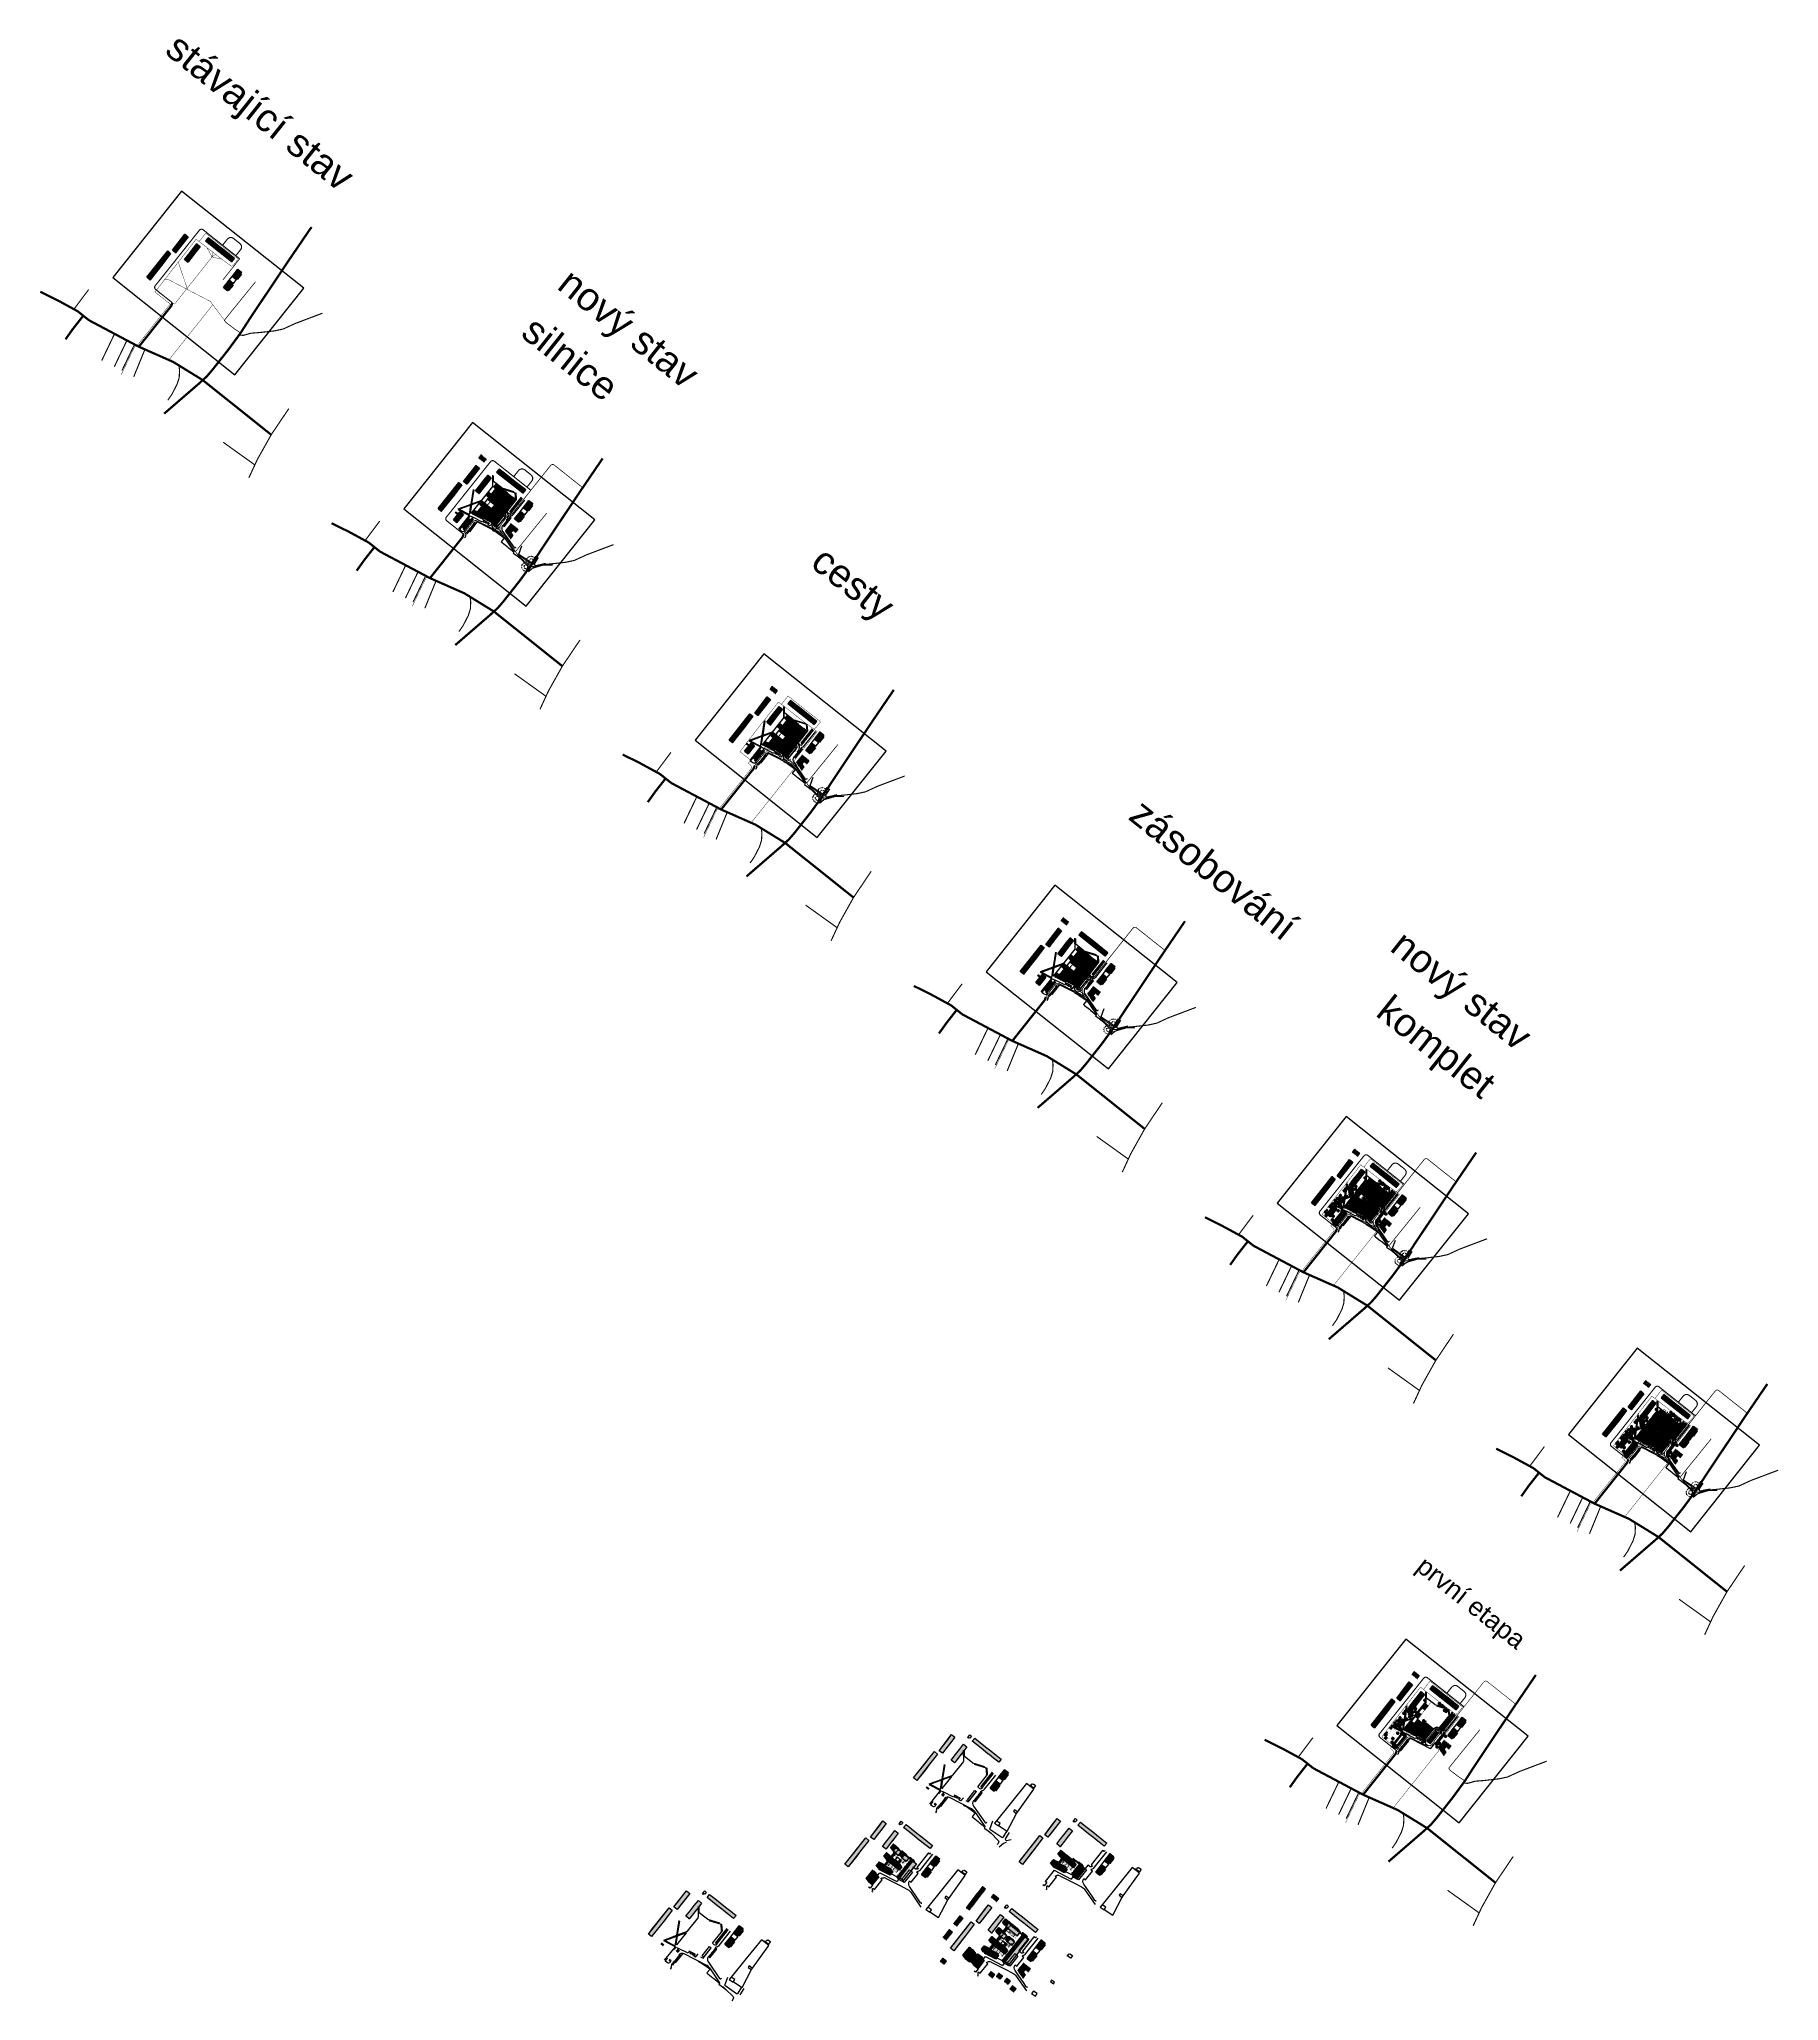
# Model space of a CAD drawing. Header units: metres. Extents: x -664657 to -643449, y -1076720 to -1062383.
# Drawn here: x -664657 to -659981, y -1067658 to -1062383 of the extents above; entities that cross this region are included whole.
import ezdxf

# ---------------------------------------------------------------- set-up
doc = ezdxf.new("R2010")
doc.units = ezdxf.units.M
doc.header["$LTSCALE"] = 0.1
for name, pattern in [('DASHDOT', [25.4, 12.7, -6.35, 0, -6.35]), ('DASHED', [19.05, 12.7, -6.35]), ('DIVIDE', [31.75, 12.7, -6.35, 0, -6.35, 0, -6.35]), ('DOT', [6.35, 0, -6.35]), ('EVENDASH', [6.35, 3.175, -3.175])]:
    doc.linetypes.add(name, pattern=pattern)
doc.layers.get('0').update_dxf_attribs({"color": 8, "lineweight": 9})
for name, color, linetype in [('AA_THER_DOPRAVA', 142, 'Continuous'), ('AA_THER_katastr', 7, 'Continuous'), ('AA_THER_KOMUNIKACE', 201, 'Continuous'), ('AA_THER_osy', 46, 'DASHDOT'), ('AA_THER_popis', 6, 'Continuous'), ('AA_THER_slabá', 4, 'Continuous'), ('AA_THER_srafy', 52, 'Continuous'), ('AA_THER_SRAFY KATASTR', 14, 'Continuous'), ('AA_THER_ZELEŇ', 53, 'Continuous'), ('AA_THER_ZNACENI', 7, 'Continuous'), ('AA_THER_čerchovaná', 84, 'DIVIDE'), ('AA_THER_čárkovaná', 5, 'DASHED'), ('Vlastníci', 20, 'Continuous')]:
    doc.layers.add(name, color=color, linetype=linetype)
doc.layers.add('AA_THER_pomocná', color=30, linetype='Continuous', plot=False)
doc.layers.add('FLOATING-WINDOWS', color=2, linetype='Continuous', plot=False)
doc.layers.add('AA_THER_silná', color=1, linetype='Continuous', lineweight=70)
doc.layers.add('AA_THER_STAFAZ', color=252, linetype='Continuous', lineweight=0)
doc.styles.get("Standard").update_dxf_attribs({"font": 'arial.ttf', "width": 0.8})
pattern_1 = [(321.512676, (-656030.26, -1069498.5804), (1.190946247, -0.297893937), [7.62, -1.016, 2.54, -0.508]), (321.512676, (-656029.57305, -1069498.8021), (0.0228439, 0.845003885), [1.524, -0.16764, 3.048, -0.381]), (321.512676, (-656029.79244, -1069498.4005), (2.279521616, -1.377561865), [4.064, -0.7112, 2.032, -0.508])]
pattern_2 = [(6.512676, (-656030.26, -1069498.5804), (-0.07202362, 0.63090221), [])]
pattern_3 = [(6.5127, (-662069.6831, -1067472.739), (-0.180059, 1.577256), [])]
pattern_4 = [(126.512676, (-656030.25998, -1069498.58042), (-0.255182765, -0.188912696), [])]
pattern_5 = [(125.512676, (-656314.08517, -1069272.91817), (-0.25844088, -0.18443037), [])]
pattern_6 = [(6.512676, (-656813.00584, -1068876.23894), (-0.07202362, 0.63090221), [])]
pattern_7 = [(6.512676, (-657595.7517, -1068253.89746), (-0.07202362, 0.63090221), [])]
pattern_8 = [(6.512676, (-658378.49757, -1067631.556), (-0.07202362, 0.63090221), [])]
pattern_9 = [(6.512676, (-659161.2434, -1067009.2145), (-0.07202362, 0.63090221), [])]
pattern_10 = [(6.512676, (-656652.60146, -1070281.3263), (-0.07202362, 0.63090221), [])]

# ---------------------------------------------------------------- blocks, each defined once
blk = doc.blocks.new('A$C0C461CEA')
for p, q in [((-0.5, 0.2), (-0.6, 0.3)), ((-0.6, 0.3), (-0.5, 0.3)), ((-0.6, 0.1), (-0.6, 0.2)), ((-0.6, 0.2), (-0.6, 0.2)), ((-0.6, 0.2), (-0.6, 0.2)), ((-0.6, 0.2), (-0.5, 0.2)), ((-0.5, 0.2), (-0.6, 0.2)), ((-0.6, 0.2), (-0.5, 0.2)), ((-0.5, 0.1), (-0.6, 0.1)), ((-0.6, 0.1), (-0.6, 0.1)), ((-0.6, 0.1), (-0.6, 0.1)), ((-0.5, 0), (-0.6, 0)), ((-0.6, 0), (-0.5, 0)), ((-0.4, 0.2), (-0.5, 0.4)), ((-0.5, 0.4), (-0.4, 0.2)), ((-0.4, 0.4), (-0.5, 0.4)), ((-0.5, 0.4), (-0.4, 0.4)), ((-0.5, 0.3), (-0.4, 0.2)), ((-0.5, 0.2), (-0.5, 0.2)), ((-0.5, 0.2), (-0.3, 0.2)), ((-0.4, 0.2), (-0.5, 0.2)), ((-0.5, 0), (-0.5, 0.1)), ((-0.4, 0.1), (-0.5, 0.1)), ((-0.5, 0.1), (-0.5, 0.1)), ((-0.5, 0.1), (-0.5, 0.1)), ((-0.5, 0.1), (-0.5, 0)), ((-0.5, 0.1), (-0.3, 0)), ((-0.4, 0.1), (-0.5, 0.1)), ((-0.5, 0), (-0.4, 0)), ((-0.4, 0.4), (-0.4, 0.5)), ((-0.4, 0.5), (-0.4, 0.4)), ((-0.3, 0.5), (-0.4, 0.5)), ((-0.4, 0.5), (-0.4, 0.5)), ((-0.4, 0.5), (-0.3, 0.5)), ((-0.3, 0.3), (-0.4, 0.4)), ((-0.4, 0.4), (-0.3, 0.3)), ((-0.3, 0.2), (-0.4, 0.2)), ((-0.4, 0.2), (-0.3, 0.2)), ((-0.3, 0.2), (-0.4, 0.1)), ((-0.4, 0), (-0.4, 0.1)), ((-0.4, 0.1), (-0.4, 0.1)), ((-0.4, 0), (-0.4, 0)), ((-0.3, 0.5), (-0.3, 0.6)), ((-0.3, 0.6), (-0.3, 0.5)), ((-0.3, 0.5), (-0.3, 0.6)), ((-0.3, 0.6), (-0.3, 0.6)), ((-0.3, 0.6), (-0.3, 0.6)), ((-0.3, 0.6), (-0.2, 0.6)), ((-0.2, 0.4), (-0.3, 0.5)), ((-0.3, 0.5), (-0.2, 0.4)), ((-0.2, 0.5), (-0.3, 0.5)), ((-0.2, 0.3), (-0.3, 0.3)), ((-0.3, 0.3), (-0.2, 0.3)), ((-0.3, 0.2), (-0.2, 0.2)), ((-0.2, 0.1), (-0.3, 0.2)), ((-0.2, 0.6), (-0.2, 0.6)), ((-0.2, 0.6), (-0.1, 0.6)), ((-0.2, 0.6), (-0.2, 0.6)), ((-0.2, 0.6), (-0.2, 0.5)), ((-0.2, 0.5), (-0.2, 0.6)), ((-0.2, 0.6), (-0.2, 0.6)), ((-0.2, 0.4), (-0.2, 0.5)), ((-0.2, 0.5), (-0.2, 0.5)), ((-0.2, 0.5), (-0.2, 0.5)), ((-0.2, 0.4), (-0.1, 0.3)), ((-0.1, 0.4), (-0.2, 0.4)), ((-0.2, 0.3), (-0.2, 0.4)), ((-0.2, 0.4), (-0.2, 0.4)), ((-0.1, 0.2), (-0.2, 0.3)), ((-0.2, 0.3), (-0.2, 0.3)), ((-0.2, 0.2), (-0.1, 0.1)), ((-0.1, 0.1), (-0.2, 0.1)), ((-0.1, 0.6), (-0.1, 0.7)), ((-0.1, 0.7), (0, 0.5)), ((0.1, 0.6), (-0.1, 0.7)), ((-0.1, 0.7), (-0.1, 0.7)), ((-0.1, 0.7), (0, 0.7)), ((-0.1, 0.6), (-0.1, 0.6)), ((-0.1, 0.6), (-0.1, 0.5)), ((-0.1, 0.5), (-0.1, 0.6)), ((-0.1, 0.5), (-0.1, 0.4)), ((0, 0.5), (-0.1, 0.5)), ((-0.1, 0.5), (-0.1, 0.5)), ((0, 0.3), (-0.1, 0.4)), ((-0.1, 0.4), (0, 0.4)), ((-0.1, 0.3), (0, 0.1)), ((-0.1, 0.1), (-0.1, 0.2)), ((-0.1, 0.2), (-0.1, 0.2)), ((0, 0), (-0.1, 0.1)), ((0.1, 0.6), (0, 0.8)), ((0, 0.8), (0.1, 0.7)), ((0, 0.7), (0, 0.7)), ((0, 0.7), (0, 0.7)), ((0, 0.7), (0.1, 0.6)), ((0, 0.7), (0.1, 0.7)), ((0.1, 0.6), (0, 0.7)), ((0, 0.5), (0, 0.4)), ((0, 0.4), (0, 0.5)), ((0, 0.4), (0.1, 0.3)), ((0.2, 0.3), (0, 0.3)), ((0, 0.1), (0.1, -0.1)), ((0, -0.1), (0, 0)), ((0.1, 0.7), (0.1, 0.8)), ((0.1, 0.8), (0.2, 0.6)), ((0.2, 0.7), (0.1, 0.8)), ((0.1, 0.8), (0.2, 0.7)), ((0.1, 0.7), (0.1, 0.6)), ((0.1, 0.5), (0.1, 0.6)), ((0.1, 0.6), (0.2, 0.5)), ((0.2, 0.5), (0.1, 0.6)), ((0.1, 0.6), (0.1, 0.6)), ((0.2, 0.3), (0.1, 0.5)), ((0.1, 0.3), (0.2, 0.3)), ((0.2, 0.7), (0.2, 0.7)), ((0.2, 0.7), (0.2, 0.8)), ((0.2, 0.8), (0.2, 0.8)), ((0.2, 0.8), (0.2, 0.8)), ((0.2, 0.8), (0.3, 0.8)), ((0.2, 0.6), (0.2, 0.7)), ((0.2, 0.7), (0.3, 0.6)), ((0.2, 0.6), (0.2, 0.7)), ((0.2, 0.5), (0.2, 0.6)), ((0.2, 0.6), (0.2, 0.6)), ((0.2, 0.5), (0.2, 0.4)), ((0.2, 0.3), (0.2, 0.5)), ((0.3, 0.4), (0.2, 0.5)), ((0.2, 0.4), (0.3, 0.4)), ((0.3, 0.2), (0.2, 0.3)), ((0.3, 0.2), (0.2, 0.3)), ((0.2, 0.3), (0.2, 0.3)), ((0.3, 0.7), (0.3, 0.9)), ((0.3, 0.9), (0.3, 0.7)), ((0.3, 0.8), (0.3, 0.8)), ((0.3, 0.8), (0.3, 0.7)), ((0.3, 0.7), (0.4, 0.6)), ((0.3, 0.7), (0.4, 0.6)), ((0.3, 0.6), (0.3, 0.7)), ((0.3, 0.7), (0.3, 0.7)), ((0.3, 0.7), (0.3, 0.7)), ((0.3, 0.7), (0.3, 0.7)), ((0.3, 0.7), (0.3, 0.7)), ((0.3, 0.7), (0.3, 0.7)), ((0.3, 0.7), (0.3, 0.7)), ((0.4, 0.6), (0.3, 0.5)), ((0.3, 0.6), (0.3, 0.5)), ((0.4, 0.6), (0.3, 0.5)), ((0.3, 0.5), (0.3, 0.6)), ((0.3, 0.5), (0.3, 0.4)), ((0.3, 0.5), (0.3, 0.4)), ((0.3, 0.4), (0.3, 0.4)), ((0.3, 0.4), (0.3, 0.3)), ((0.3, 0.4), (0.3, 0.3)), ((0.3, 0.3), (0.3, 0.2)), ((0.3, 0.3), (0.3, 0.2)), ((0.4, 0.1), (0.3, 0.2)), ((0.3, 0.2), (0.4, 0.2)), ((0.4, 0.7), (0.4, 0.8)), ((0.4, 0.8), (0.5, 0.7)), ((0.4, 0.6), (0.4, 0.7)), ((0.5, 0.7), (0.4, 0.7)), ((0.4, 0.7), (0.4, 0.6)), ((0.5, 0.5), (0.4, 0.6)), ((0.4, 0.6), (0.4, 0.6)), ((0.4, 0.6), (0.4, 0.6)), ((0.4, 0.6), (0.4, 0.6)), ((0.4, 0.6), (0.4, 0.6)), ((0.4, 0.6), (0.5, 0.5)), ((0.4, 0.2), (0.4, 0.1)), ((0.4, -0.1), (0.4, 0.1)), ((0.4, 0.1), (0.4, 0.1)), ((0.4, 0.1), (0.5, 0)), ((0.5, 0.7), (0.5, 0.8)), ((0.5, 0.8), (0.5, 0.8)), ((0.5, 0.8), (0.5, 0.8)), ((0.5, 0.8), (0.5, 0.8)), ((0.5, 0.8), (0.5, 0.8)), ((0.5, 0.8), (0.5, 0.8)), ((0.5, 0.8), (0.5, 0.7)), ((0.5, 0.7), (0.5, 0.8)), ((0.5, 0.6), (0.5, 0.7)), ((0.5, 0.7), (0.5, 0.7)), ((0.5, 0.7), (0.5, 0.7)), ((0.5, 0.7), (0.6, 0.7)), ((0.5, 0.6), (0.5, 0.7)), ((0.5, 0.7), (0.5, 0.7)), ((0.5, 0.7), (0.5, 0.6)), ((0.5, 0.6), (0.5, 0.7)), ((0.5, 0.7), (0.5, 0.7)), ((0.5, 0.5), (0.5, 0.6)), ((0.5, 0.6), (0.5, 0.6)), ((0.5, 0.5), (0.5, 0.6)), ((0.5, 0.4), (0.5, 0.5)), ((0.5, 0.5), (0.5, 0.5)), ((0.5, 0.5), (0.5, 0.5)), ((0.5, 0.3), (0.5, 0.4)), ((0.5, 0.1), (0.5, 0.3)), ((0.5, 0.3), (0.5, 0.3)), ((0.5, 0.3), (0.5, 0.2)), ((0.5, 0.2), (0.5, 0.2)), ((0.5, 0.2), (0.6, 0.2)), ((0.6, 0.1), (0.5, -0.1)), ((0.5, 0), (0.5, 0.1)), ((0.5, 0.1), (0.5, 0.1)), ((0.5, 0.8), (0.5, 0.7)), ((0.6, 0.7), (0.6, 0.8)), ((0.6, 0.8), (0.6, 0.7)), ((0.7, 0.6), (0.6, 0.8)), ((0.6, 0.8), (0.7, 0.7)), ((0.5, 0.7), (0.6, 0.7)), ((0.6, 0.7), (0.7, 0.6)), ((0.6, 0.7), (0.6, 0.6)), ((0.6, 0.6), (0.6, 0.7)), ((0.6, 0.7), (0.6, 0.6)), ((0.6, 0.6), (0.6, 0.5)), ((0.7, 0.6), (0.6, 0.6)), ((0.6, 0.6), (0.5, 0.5)), ((0.6, 0.5), (0.6, 0.4)), ((0.6, 0.4), (0.5, 0.3)), ((0.6, 0.2), (0.7, 0.3)), ((0.7, 0.2), (0.6, 0.1)), ((0.6, 0.2), (0.6, 0.2)), ((0.7, 0.7), (0.7, 0.8)), ((0.7, 0.8), (0.7, 0.6)), ((0.7, 0.6), (0.8, 0.7)), ((0.7, 0.6), (0.7, 0.6)), ((0.7, 0.6), (0.7, 0.6)), ((0.7, 0.5), (0.7, 0.6)), ((0.7, 0.6), (0.7, 0.6)), ((0.8, 0.6), (0.7, 0.5)), ((0.7, 0.4), (0.7, 0.5)), ((0.7, 0.5), (0.8, 0.5)), ((0.7, 0.3), (0.8, 0.4)), ((0.8, 0.4), (0.7, 0.4)), ((0.8, 0.3), (0.7, 0.2)), ((0.7, 0.3), (0.7, 0.3)), ((0.8, 0.7), (0.8, 0.8)), ((0.8, 0.8), (0.8, 0.7)), ((0.8, 0.7), (0.8, 0.8)), ((0.8, 0.8), (0.8, 0.7)), ((0.8, 0.7), (0.8, 0.7)), ((0.8, 0.7), (0.8, 0.6)), ((1, 0.7), (0.8, 0.5)), ((0.8, 0.6), (0.9, 0.6)), ((0.8, 0.5), (0.8, 0.6)), ((0.8, 0.6), (0.8, 0.6)), ((0.8, 0.5), (0.8, 0.5)), ((0.8, 0.5), (0.8, 0.4)), ((0.8, 0.5), (0.8, 0.5)), ((0.8, 0.4), (0.8, 0.4)), ((0.8, 0.4), (1, 0.4)), ((1, 0.3), (0.8, 0.3)), ((0.9, 0.6), (0.9, 0.7)), ((0.9, 0.7), (0.9, 0.6)), ((0.9, 0.6), (1, 0.7)), ((1, 0.4), (0.9, 0.4)), ((0.9, 0.4), (0.9, 0.3)), ((0.9, 0.3), (1, 0.3)), ((0.9, 0), (1, 0.1)), ((1, 0.5), (1.1, 0.6)), ((1, 0.4), (1, 0.5)), ((1, 0.3), (1, 0.4)), ((1, 0.4), (1, 0.4)), ((1, 0.4), (1, 0.4)), ((1, 0.4), (1.1, 0.4)), ((1.1, 0.4), (1, 0.4)), ((1, 0.4), (1, 0.4)), ((1, 0.2), (1, 0.3)), ((1, 0.2), (1.1, 0.3)), ((1.1, 0.3), (1, 0.3)), ((1, 0.3), (1, 0.3)), ((1, 0.3), (1, 0.3)), ((1, 0.3), (1, 0.2)), ((1, 0.1), (1, 0.2)), ((1.1, 0.2), (1, 0.2)), ((1, 0.2), (1, 0.1)), ((1, 0.1), (1, 0)), ((1.1, 0.6), (1.1, 0.5)), ((1.1, 0.5), (1.2, 0.6)), ((1.1, 0.5), (1.1, 0.5)), ((1.2, 0.5), (1.1, 0.4)), ((1.1, 0.4), (1.2, 0.4)), ((1.1, 0.3), (1.2, 0.4)), ((1.2, 0.4), (1.1, 0.4)), ((1.1, 0.4), (1.1, 0.3)), ((1.1, 0.4), (1.1, 0.4)), ((1.1, 0.4), (1.1, 0.4)), ((1.1, 0.4), (1.1, 0.4)), ((1.1, 0.3), (1.1, 0.3)), ((1.1, 0.3), (1.1, 0.3)), ((1.1, 0.3), (1.1, 0.3)), ((1.1, 0.3), (1.2, 0.3)), ((1.2, 0.3), (1.1, 0.3)), ((1.1, 0.3), (1.1, 0.3)), ((1.1, 0.1), (1.2, 0.2)), ((1.2, 0.2), (1.1, 0.2)), ((1.1, 0), (1.1, 0.1)), ((1.2, 0.6), (1.2, 0.5)), ((1.2, 0.5), (1.2, 0.5)), ((1.2, 0.5), (1.2, 0.5)), ((1.2, 0.4), (1.2, 0.5)), ((1.2, 0.5), (1.2, 0.4)), ((1.2, 0.4), (1.3, 0.4)), ((1.3, 0.4), (1.2, 0.4)), ((1.2, 0.4), (1.2, 0.4)), ((1.2, 0.4), (1.3, 0.4)), ((1.2, 0.4), (1.2, 0.4)), ((1.2, 0.4), (1.2, 0.4)), ((1.3, 0.3), (1.2, 0.2)), ((1.2, 0.3), (1.2, 0.3)), ((1.2, 0.3), (1.2, 0.3)), ((1.2, 0.2), (1.2, 0.3)), ((1.2, 0.3), (1.2, 0.3)), ((1.2, 0.3), (1.2, 0.2)), ((1.2, 0.2), (1.3, 0.2)), ((1.2, 0.2), (1.2, 0.2)), ((1.2, 0.2), (1.2, 0.2)), ((1.3, 0.2), (1.2, 0.2)), ((1.2, 0.2), (1.2, 0.1)), ((1.2, 0.1), (1.2, 0)), ((1.3, 0.1), (1.2, 0.1)), ((1.2, 0.1), (1.2, 0.1)), ((1.2, 0.1), (1.3, 0.1)), ((1.2, 0.1), (1.2, 0.1)), ((1.2, 0.1), (1.2, 0.1)), ((1.2, 0), (1.2, 0)), ((1.3, 0.4), (1.3, 0.4)), ((1.3, 0.4), (1.3, 0.4)), ((1.3, 0.4), (1.3, 0.4)), ((1.3, 0.4), (1.3, 0.3)), ((1.3, 0.3), (1.3, 0.3)), ((1.3, 0.2), (1.4, 0.3)), ((1.4, 0.3), (1.3, 0.2)), ((1.3, 0.2), (1.4, 0.2)), ((1.4, 0.2), (1.3, 0.2)), ((1.3, 0.2), (1.3, 0.2)), ((1.3, 0.2), (1.4, 0.2)), ((1.4, 0.2), (1.3, 0.1)), ((1.3, 0.1), (1.3, 0.2)), ((1.3, 0.2), (1.3, 0.2)), ((1.3, 0.2), (1.3, 0.2)), ((1.3, 0.1), (1.4, 0.1)), ((1.3, 0), (1.3, 0.1)), ((1.3, 0.1), (1.3, 0.1)), ((1.3, 0.1), (1.4, 0.1)), ((1.4, 0.1), (1.3, 0.1)), ((1.3, 0.1), (1.3, 0.1)), ((1.3, 0.1), (1.3, 0.1)), ((1.4, 0), (1.3, 0)), ((1.4, 0.1), (1.5, 0.1)), ((1.5, 0.1), (1.4, 0.1)), ((1.4, 0.1), (1.5, 0)), ((1.4, 0.1), (1.4, 0.1)), ((1.5, 0), (1.4, 0)), ((1.4, 0), (1.4, 0)), ((1.4, 0), (1.4, 0)), ((-0.5, -0.1), (-0.7, 0)), ((-0.7, 0), (-0.5, -0.1)), ((-0.7, -0.2), (-0.7, -0.1)), ((-0.7, -0.1), (-0.7, -0.1)), ((-0.7, -0.1), (-0.6, -0.1)), ((-0.6, -0.1), (-0.7, -0.1)), ((-0.7, -0.1), (-0.6, -0.1)), ((-0.7, -0.3), (-0.6, -0.2)), ((-0.6, -0.2), (-0.7, -0.2)), ((-0.5, -0.2), (-0.7, -0.3)), ((-0.7, -0.4), (-0.7, -0.3)), ((-0.7, -0.3), (-0.6, -0.3)), ((-0.6, -0.5), (-0.7, -0.4)), ((-0.7, -0.4), (-0.7, -0.4)), ((-0.7, -0.4), (-0.5, -0.5)), ((-0.6, -0.4), (-0.7, -0.4)), ((-0.7, -0.4), (-0.7, -0.4)), ((-0.6, -0.6), (-0.7, -0.5)), ((-0.7, -0.5), (-0.7, -0.5)), ((-0.7, -0.5), (-0.7, -0.5)), ((-0.7, -0.5), (-0.7, -0.5)), ((-0.7, -0.5), (-0.6, -0.5)), ((-0.5, -0.7), (-0.7, -0.6)), ((-0.7, -0.6), (-0.6, -0.6)), ((-0.6, -0.6), (-0.7, -0.6)), ((-0.7, -0.6), (-0.6, -0.6)), ((-0.6, -0.1), (-0.6, -0.1)), ((-0.6, -0.1), (-0.5, -0.1)), ((-0.5, -0.1), (-0.6, -0.1)), ((-0.6, -0.1), (-0.6, -0.1)), ((-0.6, -0.1), (-0.6, -0.2)), ((-0.6, -0.2), (-0.6, -0.2)), ((-0.6, -0.2), (-0.5, -0.2)), ((-0.6, -0.2), (-0.6, -0.2)), ((-0.6, -0.3), (-0.5, -0.4)), ((-0.4, -0.5), (-0.6, -0.4)), ((-0.4, -0.5), (-0.6, -0.6)), ((-0.6, -0.5), (-0.6, -0.5)), ((-0.5, -0.5), (-0.6, -0.5)), ((-0.6, -0.5), (-0.6, -0.5)), ((-0.6, -0.5), (-0.6, -0.5)), ((-0.6, -0.5), (-0.6, -0.5)), ((-0.6, -0.5), (-0.5, -0.5)), ((-0.6, -0.6), (-0.6, -0.6)), ((-0.6, -0.6), (-0.5, -0.6)), ((-0.6, -0.6), (-0.6, -0.6)), ((-0.5, -0.8), (-0.6, -0.7)), ((-0.6, -0.7), (-0.5, -0.7)), ((-0.5, -0.7), (-0.6, -0.7)), ((-0.6, -0.7), (-0.5, -0.7)), ((-0.6, -0.9), (-0.4, -0.8)), ((-0.5, -0.8), (-0.6, -0.8)), ((-0.6, -0.8), (-0.5, -0.8)), ((-0.5, -0.9), (-0.6, -0.9)), ((-0.4, -0.1), (-0.5, 0)), ((-0.3, -0.1), (-0.5, -0.1)), ((-0.5, -0.1), (-0.5, -0.1)), ((-0.5, -0.1), (-0.4, -0.1)), ((-0.5, -0.1), (-0.5, -0.1)), ((-0.5, -0.1), (-0.4, -0.1)), ((-0.5, -0.2), (-0.5, -0.1)), ((-0.5, -0.3), (-0.5, -0.2)), ((-0.5, -0.2), (-0.4, -0.2)), ((-0.4, -0.2), (-0.5, -0.2)), ((-0.4, -0.3), (-0.5, -0.3)), ((-0.5, -0.4), (-0.4, -0.4)), ((-0.5, -0.5), (-0.4, -0.5)), ((-0.5, -0.5), (-0.5, -0.5)), ((-0.5, -0.5), (-0.5, -0.5)), ((-0.5, -0.6), (-0.4, -0.7)), ((-0.4, -0.7), (-0.5, -0.8)), ((-0.5, -0.7), (-0.5, -0.7)), ((-0.5, -0.7), (-0.5, -0.7)), ((-0.5, -1), (-0.5, -0.9)), ((-0.5, -0.9), (-0.4, -0.9)), ((-0.4, -0.9), (-0.5, -0.9)), ((-0.5, -0.9), (-0.5, -0.9)), ((-0.4, -1), (-0.5, -1)), ((-0.5, -1), (-0.5, -1)), ((-0.5, -1), (-0.5, -1)), ((-0.4, -0.1), (-0.3, -0.2)), ((-0.4, -0.2), (-0.4, -0.2)), ((-0.3, -0.3), (-0.4, -0.3)), ((-0.4, -0.3), (-0.4, -0.3)), ((-0.4, -0.4), (-0.3, -0.5)), ((-0.3, -0.5), (-0.4, -0.5)), ((-0.4, -0.7), (-0.3, -0.7)), ((-0.4, -0.8), (-0.3, -0.7)), ((-0.3, -0.7), (-0.4, -0.7)), ((-0.4, -0.9), (-0.3, -0.8)), ((-0.3, -0.8), (-0.4, -0.8)), ((-0.4, -0.8), (-0.4, -0.9)), ((-0.4, -0.9), (-0.4, -0.9)), ((-0.4, -0.9), (-0.2, -0.9)), ((-0.3, -0.9), (-0.4, -0.9)), ((-0.4, -1.1), (-0.2, -1)), ((-0.2, -1), (-0.4, -1.1)), ((-0.4, -1.1), (-0.3, -1)), ((-0.3, -1), (-0.4, -1)), ((-0.3, -1.1), (-0.4, -1.1)), ((-0.4, -1.1), (-0.4, -1.1)), ((-0.3, 0), (-0.2, -0.1)), ((-0.2, -0.1), (-0.3, -0.1)), ((-0.3, -0.2), (-0.2, -0.3)), ((-0.2, -0.4), (-0.3, -0.3)), ((-0.1, -0.4), (-0.3, -0.5)), ((-0.3, -0.5), (-0.2, -0.4)), ((-0.3, -0.7), (-0.1, -0.7)), ((-0.3, -0.8), (-0.3, -0.8)), ((-0.3, -0.8), (-0.3, -0.8)), ((-0.2, -0.8), (-0.3, -0.8)), ((-0.3, -0.8), (-0.3, -0.9)), ((-0.3, -1.2), (-0.3, -1.1)), ((-0.2, -1.2), (-0.3, -1.2)), ((-0.3, -1.2), (-0.3, -1.2)), ((-0.3, -1.2), (-0.3, -1.2)), ((-0.3, -1.2), (-0.3, -1.2)), ((-0.3, -1.2), (-0.3, -1.2)), ((0, -0.1), (-0.2, -0.1)), ((-0.2, -0.1), (-0.1, -0.1)), ((-0.2, -0.3), (-0.1, -0.4)), ((-0.2, -0.4), (-0.2, -0.4)), ((-0.1, -0.8), (-0.2, -0.8)), ((-0.1, -0.9), (-0.2, -1)), ((-0.2, -0.9), (-0.1, -0.9)), ((-0.2, -1), (-0.1, -1)), ((-0.1, -1), (-0.2, -1.1)), ((-0.1, -1.2), (-0.2, -1.2)), ((-0.2, -1.2), (-0.2, -1.1)), ((-0.2, -1.1), (-0.2, -1.1)), ((-0.2, -1.1), (-0.1, -1.1)), ((-0.2, -1.1), (-0.2, -1.1)), ((-0.2, -1.1), (-0.2, -1.2)), ((-0.2, -1.2), (-0.2, -1.2)), ((-0.2, -1.2), (-0.2, -1.2)), ((-0.1, -0.1), (-0.1, -0.1)), ((-0.1, -0.1), (0, -0.1)), ((-0.1, -0.4), (-0.1, -0.4)), ((-0.1, -0.4), (0, -0.4)), ((0.1, -0.4), (-0.1, -0.4)), ((-0.1, -0.7), (0, -0.7)), ((0, -0.8), (-0.1, -0.8)), ((-0.1, -1), (-0.1, -0.9)), ((-0.1, -0.9), (0, -0.9)), ((-0.1, -1), (-0.1, -1)), ((-0.1, -1.1), (-0.1, -1)), ((-0.1, -1.3), (-0.1, -1.1)), ((-0.1, -1.1), (-0.1, -1.1)), ((-0.1, -1.1), (-0.1, -1.2)), ((-0.1, -1.3), (-0.1, -1.2)), ((-0.1, -1.2), (-0.1, -1.3)), ((0, -1.3), (-0.1, -1.3)), ((-0.1, -1.3), (-0.1, -1.3)), ((0.1, -0.2), (0, -0.1)), ((0, -0.4), (0, -0.3)), ((0, -0.3), (0.1, -0.3)), ((0, -0.7), (0.2, -0.7)), ((0.1, -0.8), (0, -0.9)), ((0, -0.9), (0, -0.8)), ((0, -0.8), (0, -0.8)), ((0, -0.9), (0, -1)), ((0, -0.9), (0, -0.9)), ((0, -1), (0, -1.1)), ((0, -1.1), (0, -1.2)), ((0, -1.2), (0, -1.2)), ((0, -1.2), (0, -1.3)), ((0, -1.3), (0.1, -1.2)), ((0, -1.3), (0, -1.2)), ((0, -1.2), (0, -1.3)), ((0.1, -1.3), (0, -1.3)), ((0, -1.3), (0, -1.3)), ((0, -1.3), (0, -1.3)), ((0, -1.3), (0, -1.3)), ((0.1, -0.1), (0.2, -0.2)), ((0.1, -0.3), (0.1, -0.2)), ((0.1, -0.3), (0.1, -0.3)), ((0.2, -0.3), (0.1, -0.4)), ((0.1, -0.4), (0.1, -0.4)), ((0.2, -0.7), (0.1, -0.8)), ((0.1, -0.8), (0.1, -0.8)), ((0.1, -1.1), (0.1, -1)), ((0.1, -1), (0.2, -1)), ((0.2, -1), (0.1, -1.2)), ((0.1, -1.2), (0.1, -1.1)), ((0.1, -1.2), (0.2, -1.1)), ((0.1, -1.2), (0.1, -1.2)), ((0.2, -1.2), (0.1, -1.4)), ((0.1, -1.4), (0.1, -1.2)), ((0.1, -1.2), (0.1, -1.3)), ((0.1, -1.3), (0.1, -1.2)), ((0.1, -1.2), (0.1, -1.3)), ((0.1, -1.3), (0.1, -1.4)), ((0.1, -1.4), (0.1, -1.3)), ((0.1, -1.3), (0.1, -1.3)), ((0.1, -1.4), (0.1, -1.4)), ((0.1, -1.4), (0.1, -1.4)), ((0.2, -0.2), (0.3, -0.2)), ((0.3, -0.3), (0.2, -0.3)), ((0.2, -0.7), (0.2, -0.6)), ((0.2, -0.6), (0.3, -0.6)), ((0.2, -0.7), (0.2, -0.7)), ((0.3, -0.8), (0.2, -0.7)), ((0.2, -0.9), (0.3, -0.8)), ((0.2, -1), (0.2, -0.9)), ((0.2, -1), (0.2, -1)), ((0.2, -1.1), (0.2, -1)), ((0.2, -1), (0.2, -1)), ((0.2, -1.2), (0.2, -1.1)), ((0.2, -1.1), (0.2, -1.2)), ((0.2, -1.1), (0.2, -1.1)), ((0.2, -1.3), (0.2, -1.2)), ((0.2, -1.2), (0.2, -1.2)), ((0.2, -1.2), (0.2, -1.2)), ((0.2, -1.2), (0.2, -1.2)), ((0.2, -1.4), (0.2, -1.3)), ((0.2, -1.3), (0.2, -1.4)), ((0.2, -1.4), (0.2, -1.3)), ((0.3, -1.4), (0.2, -1.4)), ((0.2, -1.4), (0.2, -1.4)), ((0.3, -0.2), (0.4, -0.2)), ((0.3, -0.4), (0.3, -0.3)), ((0.3, -0.5), (0.3, -0.4)), ((0.3, -0.4), (0.3, -0.4)), ((0.3, -0.4), (0.3, -0.4)), ((0.4, -0.4), (0.3, -0.5)), ((0.3, -0.6), (0.3, -0.5)), ((0.3, -0.5), (0.3, -0.6)), ((0.3, -0.6), (0.3, -0.6)), ((0.3, -0.6), (0.3, -0.7)), ((0.3, -0.7), (0.3, -0.8)), ((0.3, -0.8), (0.4, -0.9)), ((0.3, -1), (0.3, -0.9)), ((0.3, -0.9), (0.3, -0.9)), ((0.3, -0.9), (0.3, -1)), ((0.3, -1.1), (0.3, -1)), ((0.3, -1), (0.3, -1.1)), ((0.3, -1.2), (0.3, -1.2)), ((0.3, -1.2), (0.3, -1.1)), ((0.3, -1.1), (0.3, -1.1)), ((0.3, -1.1), (0.3, -1.2)), ((0.4, -1.3), (0.3, -1.2)), ((0.3, -1.2), (0.3, -1.4)), ((0.3, -1.4), (0.3, -1.2)), ((0.3, -1.2), (0.3, -1.2)), ((0.3, -1.2), (0.3, -1.2)), ((0.3, -1.2), (0.3, -1.2)), ((0.3, -1.2), (0.3, -1.3)), ((0.3, -1.2), (0.3, -1.2)), ((0.3, -1.2), (0.3, -1.2)), ((0.3, -1.4), (0.4, -1.3)), ((0.3, -1.3), (0.3, -1.4)), ((0.4, -1.4), (0.3, -1.4)), ((0.3, -1.4), (0.3, -1.4)), ((0.4, -0.2), (0.4, -0.1)), ((0.4, -0.1), (0.4, -0.1)), ((0.4, -0.2), (0.4, -0.2)), ((0.5, -0.4), (0.4, -0.4)), ((0.4, -0.9), (0.4, -1)), ((0.4, -1), (0.5, -1.1)), ((0.4, -1.1), (0.4, -1)), ((0.4, -1), (0.4, -1)), ((0.4, -1), (0.4, -1)), ((0.4, -1), (0.4, -1.1)), ((0.4, -1.2), (0.5, -1.1)), ((0.5, -1.1), (0.4, -1.1)), ((0.4, -1.1), (0.4, -1.2)), ((0.4, -1.3), (0.4, -1.2)), ((0.4, -1.2), (0.4, -1.2)), ((0.4, -1.2), (0.4, -1.2)), ((0.4, -1.2), (0.4, -1.3)), ((0.4, -1.4), (0.4, -1.3)), ((0.4, -1.3), (0.4, -1.4)), ((0.4, -1.4), (0.4, -1.3)), ((0.4, -1.3), (0.4, -1.4)), ((0.4, -1.3), (0.4, -1.3)), ((0.4, -1.3), (0.4, -1.3)), ((0.5, -1.4), (0.4, -1.4)), ((0.4, -1.4), (0.4, -1.4)), ((0.5, -0.1), (0.5, -0.2)), ((0.5, -0.2), (0.5, -0.2)), ((0.5, -0.2), (0.5, -0.3)), ((0.5, -0.3), (0.7, -0.3)), ((0.5, -0.5), (0.5, -0.4)), ((0.5, -0.4), (0.5, -0.4)), ((0.6, -0.6), (0.5, -0.5)), ((0.5, -1.1), (0.5, -1.2)), ((0.5, -1.2), (0.6, -1.1)), ((0.5, -1.2), (0.5, -1.1)), ((0.5, -1.1), (0.5, -1.2)), ((0.6, -1.1), (0.5, -1.2)), ((0.5, -1.3), (0.5, -1.2)), ((0.5, -1.2), (0.5, -1.2)), ((0.5, -1.2), (0.5, -1.3)), ((0.5, -1.3), (0.5, -1.2)), ((0.5, -1.2), (0.5, -1.3)), ((0.5, -1.2), (0.5, -1.2)), ((0.6, -1.3), (0.5, -1.4)), ((0.5, -1.4), (0.5, -1.3)), ((0.5, -1.3), (0.5, -1.3)), ((0.5, -1.3), (0.5, -1.4)), ((0.5, -1.4), (0.5, -1.3)), ((0.5, -1.3), (0.5, -1.3)), ((0.5, -1.3), (0.5, -1.4)), ((0.5, -1.4), (0.5, -1.4)), ((0.5, -1.4), (0.5, -1.4)), ((0.6, -0.4), (0.6, -0.4)), ((0.6, -0.4), (0.6, -0.5)), ((0.7, -0.4), (0.6, -0.4)), ((0.6, -0.5), (0.7, -0.6)), ((0.6, -0.7), (0.6, -0.6)), ((0.6, -0.6), (0.6, -0.6)), ((0.7, -0.8), (0.6, -0.7)), ((0.6, -1.1), (0.6, -1)), ((0.6, -1), (0.7, -1)), ((0.6, -1.2), (0.6, -1.1)), ((0.6, -1.1), (0.6, -1.1)), ((0.6, -1.3), (0.6, -1.2)), ((0.6, -1.2), (0.6, -1.2)), ((0.5, -1.2), (0.6, -1.2)), ((0.6, -1.2), (0.6, -1.3)), ((0.7, -1.3), (0.6, -1.4)), ((0.6, -1.4), (0.6, -1.3)), ((0.6, -1.3), (0.6, -1.4)), ((0.6, -1.4), (0.6, -1.3)), ((0.6, -1.3), (0.6, -1.3)), ((0.6, -1.4), (0.6, -1.4)), ((0.7, -0.3), (0.8, -0.3)), ((0.8, -0.4), (0.7, -0.4)), ((0.7, -0.4), (0.7, -0.4)), ((0.7, -0.6), (0.8, -0.6)), ((0.7, -0.6), (0.7, -0.7)), ((0.8, -0.7), (0.7, -0.6)), ((0.7, -0.6), (0.7, -0.6)), ((0.7, -0.7), (0.8, -0.8)), ((0.8, -0.9), (0.7, -0.8)), ((0.7, -1), (0.8, -0.9)), ((0.7, -1), (0.7, -1)), ((0.7, -1.1), (0.7, -1)), ((0.7, -1), (0.7, -1.1)), ((0.8, -1.1), (0.7, -1.2)), ((0.7, -1.2), (0.7, -1.1)), ((0.7, -1.1), (0.7, -1.1)), ((0.7, -1.1), (0.7, -1.2)), ((0.7, -1.2), (0.7, -1.2)), ((0.7, -1.2), (0.7, -1.3)), ((0.7, -1.3), (0.7, -1.2)), ((0.7, -1.2), (0.7, -1.3)), ((0.7, -1.3), (0.8, -1.3)), ((0.7, -1.3), (0.7, -1.4)), ((0.7, -1.4), (0.7, -1.3)), ((0.7, -1.3), (0.7, -1.3)), ((0.7, -1.3), (0.7, -1.4)), ((0.7, -1.4), (0.7, -1.3)), ((0.7, -1.4), (0.7, -1.4)), ((0.7, -1.4), (0.7, -1.4)), ((0.8, -0.3), (0.9, -0.2)), ((0.8, -0.3), (0.8, -0.3)), ((0.8, -0.3), (0.9, -0.3)), ((0.8, -0.4), (0.8, -0.3)), ((0.8, -0.5), (0.8, -0.4)), ((0.9, -0.5), (0.8, -0.4)), ((0.9, -0.6), (0.8, -0.5)), ((0.8, -0.6), (0.9, -0.7)), ((0.9, -0.7), (0.8, -0.7)), ((0.8, -0.7), (0.8, -0.7)), ((0.8, -0.8), (0.9, -0.9)), ((0.8, -0.9), (0.8, -0.9)), ((0.8, -0.9), (0.9, -0.9)), ((0.8, -1), (0.8, -0.9)), ((0.8, -0.9), (0.8, -0.9)), ((0.9, -1.1), (0.8, -1)), ((0.8, -1), (0.8, -1)), ((0.8, -1), (0.8, -1)), ((0.8, -1), (0.8, -1.1)), ((0.8, -1.1), (0.8, -1)), ((0.8, -1), (0.8, -1)), ((0.8, -1.1), (0.9, -1.2)), ((0.8, -1.2), (0.8, -1.1)), ((0.8, -1.1), (0.8, -1.1)), ((0.8, -1.2), (0.8, -1.1)), ((0.9, -1.2), (0.8, -1.2)), ((0.9, -1.2), (0.8, -1.2)), ((0.8, -1.2), (0.8, -1.2)), ((0.8, -1.2), (0.8, -1.3)), ((0.8, -1.3), (0.8, -1.2)), ((0.8, -1.2), (0.8, -1.2)), ((0.8, -1.3), (0.8, -1.3)), ((0.8, -1.3), (0.8, -1.3)), ((0.8, -1.3), (0.7, -1.3)), ((0.9, -0.2), (0.9, 0)), ((1, 0), (0.9, -0.1)), ((0.9, -0.2), (1, -0.1)), ((0.9, -0.1), (0.9, -0.2)), ((0.9, -0.2), (0.9, -0.2)), ((0.9, -0.2), (0.9, -0.2)), ((0.9, -0.3), (1, -0.3)), ((1, -0.5), (0.9, -0.5)), ((1, -0.7), (0.9, -0.6)), ((0.9, -0.6), (0.9, -0.6)), ((0.9, -0.7), (0.9, -0.7)), ((0.9, -0.7), (1, -0.7)), ((0.9, -0.8), (0.9, -0.7)), ((1, -0.8), (0.9, -0.7)), ((0.9, -0.7), (1, -0.7)), ((1, -0.8), (0.9, -0.8)), ((0.9, -0.9), (0.9, -0.9)), ((0.9, -0.9), (1, -0.9)), ((0.9, -0.9), (0.9, -0.9)), ((0.9, -0.9), (0.9, -1)), ((0.9, -0.9), (0.9, -1)), ((1, -1), (0.9, -0.9)), ((0.9, -0.9), (0.9, -0.9)), ((0.9, -1), (0.9, -1.1)), ((0.9, -1), (0.9, -1.1)), ((0.9, -1.1), (0.9, -1)), ((0.9, -1.1), (0.9, -1.2)), ((0.9, -1.2), (0.9, -1.1)), ((0.9, -1.1), (0.9, -1.1)), ((0.9, -1.1), (0.9, -1.1)), ((0.9, -1.1), (0.9, -1.1)), ((0.9, -1.1), (0.9, -1.1)), ((0.9, -1.2), (1, -1.1)), ((0.9, -1.3), (0.9, -1.2)), ((0.9, -1.2), (0.9, -1.2)), ((0.9, -1.2), (0.9, -1.2)), ((1, -1.2), (0.9, -1.2)), ((1, -1.3), (0.9, -1.3)), ((0.9, -1.3), (0.9, -1.3)), ((0.9, -1.3), (0.9, -1.3)), ((1, -0.1), (1.1, 0)), ((1.1, -0.1), (1, -0.2)), ((1, -0.2), (1.1, -0.3)), ((1, -0.2), (1, -0.2)), ((1, -0.2), (1, -0.2)), ((1, -0.3), (1.1, -0.3)), ((1.1, -0.5), (1, -0.5)), ((1, -0.6), (1.1, -0.6)), ((1, -0.7), (1, -0.6)), ((1, -0.6), (1, -0.6)), ((1, -0.7), (1.1, -0.8)), ((1.1, -0.7), (1, -0.7)), ((1, -0.7), (1, -0.8)), ((1.1, -0.7), (1, -0.7)), ((1, -0.9), (1, -0.8)), ((1, -0.8), (1.1, -0.8)), ((1, -0.9), (1, -0.8)), ((1, -0.8), (1, -0.8)), ((1, -0.9), (1, -0.9)), ((1, -0.9), (1, -0.9)), ((1.1, -0.9), (1, -0.9)), ((0.9, -1), (1, -1.1)), ((1, -1.1), (1, -1)), ((1, -1.1), (1, -1.2)), ((1.1, -1.2), (1, -1.1)), ((1, -1.1), (1, -1.1)), ((1, -1.1), (1, -1.2)), ((1, -1.2), (1, -1.2)), ((1, -1.2), (1, -1.2)), ((1, -1.2), (1, -1.2)), ((1, -1.2), (1, -1.2)), ((1, -1.2), (1, -1.2)), ((1, -1.2), (1, -1.3)), ((1, -1.3), (1, -1.2)), ((1, -1.2), (1, -1.3)), ((1.2, -0.1), (1.1, 0)), ((1.1, 0), (1.1, -0.1)), ((1.3, -0.3), (1.1, -0.3)), ((1.1, -0.3), (1.3, -0.4)), ((1.1, -0.3), (1.1, -0.4)), ((1.1, -0.3), (1.2, -0.3)), ((1.1, -0.4), (1.2, -0.5)), ((1.1, -0.4), (1.3, -0.4)), ((1.2, -0.4), (1.1, -0.4)), ((1.2, -0.5), (1.1, -0.6)), ((1.1, -0.6), (1.1, -0.5)), ((1.1, -0.6), (1.1, -0.6)), ((1.1, -0.6), (1.2, -0.7)), ((1.2, -0.7), (1.1, -0.6)), ((1.1, -0.6), (1.2, -0.6)), ((1.2, -0.8), (1.1, -0.7)), ((1.1, -0.7), (1.1, -0.7)), ((1.2, -0.7), (1.1, -0.7)), ((1.1, -0.7), (1.2, -0.7)), ((1.1, -0.8), (1.1, -0.7)), ((1.1, -0.8), (1.1, -0.9)), ((1.1, -0.8), (1.1, -0.9)), ((1.2, -0.8), (1.1, -0.8)), ((1.3, -1), (1.1, -0.9)), ((1.1, -0.9), (1.2, -1)), ((1.1, -0.9), (1.1, -1)), ((1.1, -1), (1.1, -0.9)), ((1.1, -0.9), (1.2, -1)), ((1.1, -1), (1.1, -0.9)), ((1.1, -0.9), (1.1, -0.9)), ((1.1, -0.9), (1.2, -0.9)), ((1.1, -0.9), (1.1, -0.9)), ((1.1, -1.1), (1.1, -1)), ((1.1, -1), (1.1, -1)), ((1.1, -1), (1.1, -1)), ((1.1, -1), (1.1, -1.1)), ((1.1, -1), (1.1, -1)), ((1.2, -1), (1.1, -1)), ((1.2, -1.1), (1.1, -1.1)), ((1.1, -1.1), (1.2, -1.1)), ((1.2, -1.1), (1.1, -1.1)), ((1.1, -1.1), (1.1, -1.2)), ((1.1, -1.2), (1.1, -1.1)), ((1.1, -1.1), (1.1, -1.2)), ((1.1, -1.2), (1.1, -1.2)), ((1.1, -1.2), (1.1, -1.2)), ((1.2, 0), (1.3, 0)), ((1.2, 0), (1.3, -0.1)), ((1.3, 0), (1.2, 0)), ((1.3, -0.2), (1.2, -0.1)), ((1.2, -0.3), (1.3, -0.2)), ((1.3, -0.4), (1.2, -0.4)), ((1.2, -0.5), (1.3, -0.5)), ((1.3, -0.5), (1.2, -0.5)), ((1.2, -0.6), (1.3, -0.7)), ((1.2, -0.6), (1.2, -0.6)), ((1.2, -0.6), (1.3, -0.6)), ((1.3, -0.6), (1.2, -0.6)), ((1.2, -0.7), (1.2, -0.8)), ((1.3, -0.7), (1.2, -0.7)), ((1.2, -0.7), (1.2, -0.7)), ((1.2, -0.7), (1.2, -0.8)), ((1.3, -0.8), (1.2, -0.7)), ((1.2, -0.7), (1.2, -0.7)), ((1.3, -0.9), (1.2, -0.8)), ((1.2, -0.8), (1.3, -0.9)), ((1.2, -0.9), (1.2, -0.8)), ((1.2, -0.8), (1.2, -0.8)), ((1.2, -0.8), (1.3, -0.8)), ((1.3, -1), (1.2, -0.9)), ((1.2, -0.9), (1.2, -0.9)), ((1.2, -0.9), (1.3, -1)), ((1.2, -0.9), (1.2, -0.9)), ((1.2, -1), (1.2, -1)), ((1.2, -1), (1.2, -1.1)), ((1.2, -1), (1.2, -1)), ((1.2, -1.1), (1.2, -1.1)), ((1.3, 0), (1.4, 0)), ((1.3, -0.1), (1.3, 0)), ((1.3, 0), (1.3, 0)), ((1.4, -0.1), (1.3, -0.1)), ((1.3, -0.1), (1.4, -0.1)), ((1.3, -0.1), (1.3, -0.2)), ((1.4, -0.1), (1.3, -0.1)), ((1.3, -0.2), (1.3, -0.1)), ((1.3, -0.1), (1.3, -0.1)), ((1.3, -0.1), (1.3, -0.2)), ((1.4, -0.2), (1.3, -0.3)), ((1.3, -0.2), (1.3, -0.2)), ((1.3, -0.3), (1.4, -0.2)), ((1.4, -0.2), (1.3, -0.2)), ((1.3, -0.2), (1.3, -0.2)), ((1.3, -0.2), (1.3, -0.3)), ((1.3, -0.2), (1.4, -0.2)), ((1.3, -0.3), (1.4, -0.3)), ((1.4, -0.3), (1.3, -0.3)), ((1.3, -0.3), (1.5, -0.4)), ((1.4, -0.4), (1.3, -0.3)), ((1.3, -0.3), (1.3, -0.3)), ((1.3, -0.4), (1.5, -0.4)), ((1.3, -0.4), (1.3, -0.4)), ((1.3, -0.4), (1.3, -0.4)), ((1.4, -0.6), (1.3, -0.5)), ((1.3, -0.5), (1.3, -0.6)), ((1.3, -0.5), (1.4, -0.5)), ((1.4, -0.5), (1.3, -0.5)), ((1.3, -0.5), (1.3, -0.5)), ((1.3, -0.7), (1.3, -0.6)), ((1.3, -0.6), (1.3, -0.7)), ((1.3, -0.6), (1.4, -0.6)), ((1.4, -0.7), (1.3, -0.7)), ((1.3, -0.7), (1.4, -0.8)), ((1.3, -0.8), (1.3, -0.7)), ((1.3, -0.7), (1.3, -0.7)), ((1.3, -0.7), (1.3, -0.8)), ((1.3, -0.7), (1.4, -0.7)), ((1.4, -0.7), (1.3, -0.7)), ((1.3, -0.7), (1.3, -0.7)), ((1.4, -0.8), (1.3, -0.8)), ((1.3, -0.8), (1.3, -0.9)), ((1.3, -0.8), (1.3, -0.8)), ((1.3, -0.9), (1.3, -0.9)), ((1.3, -0.9), (1.3, -0.9)), ((1.3, -0.9), (1.3, -0.9)), ((1.3, -0.9), (1.3, -0.9)), ((1.3, -0.9), (1.3, -1)), ((1.3, -1), (1.3, -1)), ((1.4, 0), (1.5, 0)), ((1.5, 0), (1.4, -0.1)), ((1.4, -0.1), (1.4, -0.1)), ((1.4, -0.1), (1.4, -0.1)), ((1.4, -0.1), (1.5, -0.1)), ((1.5, -0.1), (1.4, -0.1)), ((1.4, -0.1), (1.5, -0.2)), ((1.4, -0.2), (1.4, -0.1)), ((1.5, -0.2), (1.4, -0.2)), ((1.4, -0.2), (1.4, -0.2)), ((1.4, -0.2), (1.4, -0.2)), ((1.4, -0.2), (1.4, -0.2)), ((1.4, -0.3), (1.5, -0.3)), ((1.5, -0.4), (1.4, -0.3)), ((1.5, -0.4), (1.4, -0.4)), ((1.5, -0.4), (1.4, -0.4)), ((1.4, -0.4), (1.5, -0.4)), ((1.5, -0.4), (1.4, -0.5)), ((1.4, -0.5), (1.4, -0.5)), ((1.4, -0.5), (1.5, -0.5)), ((1.5, -0.5), (1.4, -0.5)), ((1.4, -0.5), (1.4, -0.5)), ((1.4, -0.5), (1.5, -0.6)), ((1.5, -0.6), (1.4, -0.5)), ((1.4, -0.5), (1.4, -0.6)), ((1.4, -0.5), (1.4, -0.5)), ((1.4, -0.5), (1.4, -0.5)), ((1.4, -0.6), (1.5, -0.6)), ((1.5, -0.6), (1.4, -0.6)), ((1.4, -0.6), (1.5, -0.7)), ((1.5, -0.7), (1.4, -0.6)), ((1.4, -0.6), (1.4, -0.6)), ((1.4, -0.6), (1.4, -0.7)), ((1.4, -0.7), (1.4, -0.7)), ((1.4, -0.7), (1.4, -0.8)), ((1.4, -0.8), (1.4, -0.7)), ((1.5, -0.2), (1.5, -0.1)), ((1.5, -0.1), (1.5, -0.2)), ((1.5, -0.2), (1.5, -0.2)), ((1.5, -0.2), (1.5, -0.2)), ((1.5, -0.3), (1.5, -0.3)), ((1.5, -0.3), (1.5, -0.4)), ((1.5, -0.4), (1.5, -0.4)), ((1.5, -0.5), (1.5, -0.5)), ((1.5, -0.5), (1.5, -0.5)), ((1.5, -0.6), (1.5, -0.6))]:
    blk.add_line(p, q)

msp = doc.modelspace()

# ---------------------------------------------------------------- hatches: boundary and pattern name
at = {"layer": 'AA_THER_srafy'}
h = msp.add_hatch(color=252, dxfattribs=at)
h.paths.add_polyline_path([(-660351.947, -1066018.153), (-660343.135, -1066025.528), (-660376.885, -1066068.398), (-660385.385, -1066061.773)])
h.paths.add_polyline_path([(-660319.76, -1066044.153), (-660310.947, -1066051.381), (-660321.635, -1066065.131), (-660332.697, -1066079.278), (-660342.385, -1066092.141), (-660343.851, -1066094.09), (-660346.322, -1066092.141), (-660353.109, -1066086.745), (-660341.822, -1066072.153), (-660330.76, -1066057.903)])
h.paths.add_polyline_path([(-660398.26, -1066063.756), (-660390.385, -1066070.506), (-660411.072, -1066098.164), (-660445.51, -1066141.516), (-660454.26, -1066134.516)])
h.paths.add_polyline_path([(-660296.572, -1066036.278), (-660226.385, -1066092.153), (-660225.51, -1066092.778), (-660218.572, -1066084.278), (-660232.26, -1066073.403), (-660246.635, -1066062.028), (-660260.822, -1066050.778), (-660275.26, -1066039.403), (-660289.635, -1066028.028)])
at = {"layer": 'AA_THER_srafy', "lineweight": 9}
h = msp.add_hatch(dxfattribs=at)
h.set_pattern_fill('AR-RROOF', color=253, scale=0.02, style=0)
h.set_pattern_definition([(321.512676, (-656033.99403, -1069503.2769), (1.190946247, -0.297893937), [7.62, -1.016, 2.54, -0.508]), (321.512676, (-656033.3071, -1069503.49855), (0.0228439, 0.845003885), [1.524, -0.16764, 3.048, -0.381]), (321.512676, (-656033.5265, -1069503.09698), (2.279521616, -1.377561865), [4.064, -0.7112, 2.032, -0.508])])
h.paths.add_polyline_path([(-660321.429, -1066125.107), (-660313.961, -1066115.714), (-660321.789, -1066109.49), (-660329.257, -1066118.883), (-660320.216, -1066126.071)])
h = msp.add_hatch(dxfattribs=at)
h.set_pattern_fill('AR-RROOF', color=253, scale=0.02, style=0)
h.set_pattern_definition(pattern_1)
h.paths.add_polyline_path([(-660310.586, -1066095.401), (-660316.848, -1066090.422), (-660324.317, -1066099.815), (-660318.055, -1066104.794)])
h.paths.add_polyline_path([(-660322.266, -1066101.071), (-660319.751, -1066103.07), (-660317.379, -1066100.087), (-660319.894, -1066098.087)], flags=24)
at = {"layer": 'AA_THER_srafy'}
h = msp.add_hatch(color=151, dxfattribs=at)
h.dxf.hatch_style = 1
h.paths.add_polyline_path([(-660321.789, -1066109.49), (-660302.971, -1066124.451), (-660299.237, -1066119.755), (-660318.055, -1066104.794)])
h = msp.add_hatch(color=151, dxfattribs=at)
h.dxf.hatch_style = 1
h.paths.add_polyline_path([(-660312.934, -1066098.836), (-660310.538, -1066095.822), (-660310.207, -1066096.086), (-660310.586, -1066095.401), (-660318.055, -1066104.794), (-660310.227, -1066111.017), (-660305.342, -1066104.873)])
h.paths.add_polyline_path([(-660297.158, -1066094.58), (-660291.557, -1066087.535), (-660299.384, -1066081.311), (-660304.985, -1066088.356)])
h.paths.add_polyline_path([(-660297.158, -1066094.58), (-660304.985, -1066088.356), (-660310.586, -1066095.401), (-660302.759, -1066101.624)])
h.paths.add_polyline_path([(-660285.333, -1066079.707), (-660293.161, -1066073.484), (-660299.384, -1066081.311), (-660291.557, -1066087.535)])
h = msp.add_hatch(color=31, dxfattribs=at)
h.dxf.hatch_style = 1
h.paths.add_polyline_path([(-660302.759, -1066101.624), (-660306.438, -1066098.699), (-660306.625, -1066098.934), (-660307.689, -1066100.273)], flags=17)
h.paths.add_polyline_path([(-660302.759, -1066101.624), (-660307.689, -1066100.273), (-660307.807, -1066100.421), (-660305.342, -1066104.873)])
h.paths.add_polyline_path([(-660307.807, -1066100.421), (-660307.963, -1066100.617), (-660308.315, -1066100.337), (-660308.253, -1066100.259), (-660308.521, -1066100.045), (-660309.787, -1066099.698), (-660309.808, -1066099.725), (-660309.869, -1066099.676), (-660312.934, -1066098.836), (-660305.342, -1066104.873)])
h.paths.add_polyline_path([(-660308.521, -1066100.045), (-660309.114, -1066099.574), (-660309.176, -1066099.652), (-660309.528, -1066099.372), (-660309.787, -1066099.698)], flags=17)
h.paths.add_polyline_path([(-660309.869, -1066099.676), (-660310.747, -1066098.978), (-660310.779, -1066099.017), (-660311.248, -1066098.643), (-660311.217, -1066098.604), (-660312.156, -1066097.858), (-660312.934, -1066098.836)])
h = msp.add_hatch(color=151, dxfattribs=at)
h.dxf.hatch_style = 1
h.paths.add_polyline_path([(-660305.28, -1066107.285), (-660306.493, -1066106.321), (-660310.227, -1066111.017), (-660309.014, -1066111.982)])
h.paths.add_polyline_path([(-660301.131, -1066110.584), (-660305.28, -1066107.285), (-660309.014, -1066111.982), (-660304.865, -1066115.28)])
h.paths.add_polyline_path([(-660297.1, -1066113.789), (-660301.131, -1066110.584), (-660304.865, -1066115.28), (-660300.834, -1066118.485)])
h.paths.add_polyline_path([(-660296.983, -1066113.882), (-660297.1, -1066113.789), (-660300.834, -1066118.485), (-660300.717, -1066118.579)])
h.paths.add_polyline_path([(-660295.503, -1066115.058), (-660296.983, -1066113.882), (-660300.717, -1066118.579), (-660299.237, -1066119.755)])
h = msp.add_hatch(color=254, dxfattribs=at)
h.dxf.hatch_style = 1
h.paths.add_polyline_path([(-660289.411, -1066112.876), (-660304.036, -1066131.27), (-660286.386, -1066145.304), (-660278.917, -1066135.911), (-660273.829, -1066139.956), (-660266.672, -1066130.955), (-660263.933, -1066133.133), (-660260.199, -1066128.436), (-660262.938, -1066126.258), (-660256.093, -1066117.648), (-660253.353, -1066119.826), (-660246.196, -1066110.824), (-660277.897, -1066085.62), (-660281.32, -1066089.925), (-660288.756, -1066084.013), (-660306.493, -1066106.321), (-660296.983, -1066113.882), (-660293.56, -1066109.577)])
at = {"layer": 'AA_THER_srafy', "lineweight": 9}
h = msp.add_hatch(dxfattribs=at)
h.set_pattern_fill('AR-RROOF', color=253, scale=0.02, style=0)
h.set_pattern_definition(pattern_1)
h.paths.add_polyline_path([(-660293.161, -1066073.484), (-660284.12, -1066080.672), (-660282.876, -1066079.107), (-660298.178, -1066066.94), (-660305.646, -1066076.333), (-660299.384, -1066081.311)])
h.paths.add_polyline_path([(-660278.844, -1066082.312), (-660282.876, -1066079.107), (-660284.12, -1066080.672), (-660280.089, -1066083.877)])
h.paths.add_polyline_path([(-660278.727, -1066082.405), (-660278.844, -1066082.312), (-660280.089, -1066083.877), (-660279.972, -1066083.97)])
h.paths.add_polyline_path([(-660274.578, -1066085.703), (-660278.727, -1066082.405), (-660279.972, -1066083.97), (-660275.823, -1066087.269)])
h.paths.add_polyline_path([(-660270.43, -1066089.002), (-660274.578, -1066085.703), (-660275.823, -1066087.269), (-660271.675, -1066090.567)])
h.paths.add_polyline_path([(-660266.868, -1066091.833), (-660270.43, -1066089.002), (-660271.675, -1066090.567), (-660268.113, -1066093.399)])
h.paths.add_polyline_path([(-660303.389, -1066077.328), (-660301.54, -1066078.799), (-660299.166, -1066075.813), (-660301.016, -1066074.343)], flags=24)
at = {"layer": 'AA_THER_srafy'}
h = msp.add_hatch(color=31, dxfattribs=at)
h.dxf.hatch_style = 1
h.paths.add_polyline_path([(-660284.742, -1066081.213), (-660284.238, -1066080.579), (-660285.333, -1066079.707)])
h.paths.add_polyline_path([(-660285.333, -1066079.707), (-660288.756, -1066084.013), (-660284.61, -1066084.626), (-660286.354, -1066083.24), (-660284.742, -1066081.213)])
h.paths.add_polyline_path([(-660281.32, -1066089.925), (-660282.853, -1066086.024), (-660284.61, -1066084.626), (-660288.756, -1066084.013)])
h.paths.add_polyline_path([(-660281.97, -1066086.725), (-660282.853, -1066086.024), (-660281.32, -1066089.925), (-660280.013, -1066088.281), (-660280.287, -1066088.063)])
at = {"layer": 'AA_THER_srafy', "lineweight": 9}
h = msp.add_hatch(dxfattribs=at)
h.set_pattern_fill('AR-RROOF', color=253, scale=0.02, style=0)
h.set_pattern_definition(pattern_1)
h.paths.add_polyline_path([(-660252.779, -1066103.036), (-660254.024, -1066104.601), (-660246.196, -1066110.824), (-660244.951, -1066109.259)])
h.paths.add_polyline_path([(-660246.196, -1066110.824), (-660271.09, -1066142.134), (-660269.524, -1066143.379), (-660243.386, -1066110.504), (-660244.951, -1066109.259)])
h.paths.add_polyline_path([(-660272.143, -1066143.459, -0.04794834), (-660270.458, -1066144.553), (-660269.524, -1066143.379, 0.04188639), (-660271.194, -1066142.266)])
h.paths.add_polyline_path([(-660274.807, -1066146.81, -0.08027483), (-660273.041, -1066147.802), (-660270.458, -1066144.553, 0.04794834), (-660272.143, -1066143.459)])
h.paths.add_polyline_path([(-660274.807, -1066146.81), (-660275.503, -1066147.685, -0.09703711), (-660273.694, -1066148.623), (-660273.041, -1066147.802, 0.08027483)])
h.paths.add_polyline_path([(-660278.558, -1066151.527), (-660276.992, -1066152.772), (-660273.694, -1066148.623, 0.09703711), (-660275.503, -1066147.685)])
at = {"layer": 'AA_THER_srafy'}
h = msp.add_hatch(color=31, dxfattribs=at)
h.dxf.hatch_style = 1
h.paths.add_polyline_path([(-660412.827, -1066164.54), (-660403.434, -1066172.008), (-660386.008, -1066150.091), (-660395.401, -1066142.623), (-660399.184, -1066147.381), (-660397.402, -1066148.798), (-660393.254, -1066152.097), (-660395.65, -1066155.11), (-660399.799, -1066151.812), (-660401.58, -1066150.395)])
h = msp.add_hatch(color=151, dxfattribs=at)
h.dxf.hatch_style = 1
h.paths.add_polyline_path([(-660372.981, -1066173.133), (-660377.099, -1066169.86), (-660378.881, -1066168.443), (-660390.127, -1066182.588), (-660384.228, -1066187.278), (-660384.223, -1066187.272)])
h.paths.add_polyline_path([(-660366.802, -1066165.361), (-660372.701, -1066160.671), (-660376.485, -1066165.429), (-660374.703, -1066166.846), (-660370.585, -1066170.12)])
at = {"layer": 'AA_THER_srafy', "lineweight": 9}
h = msp.add_hatch(dxfattribs=at)
h.set_pattern_fill('AR-RROOF', color=253, scale=0.02, style=0)
h.set_pattern_definition(pattern_1)
h.paths.add_polyline_path([(-660355.434, -1066138.952), (-660363.051, -1066148.533), (-660335.678, -1066162.552), (-660333.139, -1066159.358), (-660342.763, -1066154.429), (-660353.249, -1066149.059), (-660348.171, -1066142.672)])
h.paths.add_polyline_path([(-660330.25, -1066160.838), (-660333.139, -1066159.358), (-660335.678, -1066162.552), (-660332.789, -1066164.031)])
h.paths.add_polyline_path([(-660357.727, -1066145.933), (-660355.466, -1066147.731), (-660353.699, -1066145.508), (-660355.96, -1066143.71)], flags=24)
at = {"layer": 'AA_THER_srafy'}
h = msp.add_hatch(color=151, dxfattribs=at)
h.dxf.hatch_style = 1
h.paths.add_polyline_path([(-660348.301, -1066151.593), (-660344.339, -1066146.61), (-660348.605, -1066143.218), (-660353.249, -1066149.059)])
h = msp.add_hatch(color=31, dxfattribs=at)
h.dxf.hatch_style = 1
h.paths.add_polyline_path([(-660343.644, -1066144.99), (-660347.547, -1066141.887), (-660348.171, -1066142.672)])
h.paths.add_polyline_path([(-660343.281, -1066145.279), (-660343.644, -1066144.99), (-660348.171, -1066142.672), (-660348.605, -1066143.218), (-660344.221, -1066146.703), (-660343.869, -1066146.983), (-660343.931, -1066147.061), (-660343.07, -1066147.746), (-660343.008, -1066147.668), (-660342.656, -1066147.948), (-660342.475, -1066147.721)])
h.paths.add_polyline_path([(-660338.506, -1066149.075), (-660343.281, -1066145.279), (-660342.475, -1066147.721), (-660342.376, -1066147.596), (-660341.436, -1066148.342), (-660341.405, -1066148.303), (-660340.685, -1066148.876)])
h.paths.add_polyline_path([(-660338.506, -1066149.075), (-660340.685, -1066148.876), (-660340.309, -1066149.174), (-660340.341, -1066149.214), (-660339.401, -1066149.96), (-660339.284, -1066150.054)])
h = msp.add_hatch(color=41, dxfattribs=at)
h.dxf.hatch_style = 1
h.paths.add_polyline_path([(-660342.763, -1066154.429), (-660340.995, -1066152.206), (-660345.77, -1066148.41), (-660348.301, -1066151.593)])
h = msp.add_hatch(color=151, dxfattribs=at)
h.dxf.hatch_style = 1
h.paths.add_polyline_path([(-660327.684, -1066135.464), (-660322.799, -1066129.32), (-660331.839, -1066122.132), (-660336.725, -1066128.276)])
h.paths.add_polyline_path([(-660333.285, -1066142.509), (-660327.684, -1066135.464), (-660336.725, -1066128.276), (-660342.326, -1066135.321)])
h.paths.add_polyline_path([(-660342.326, -1066135.321), (-660347.547, -1066141.887), (-660343.644, -1066144.99), (-660337.684, -1066148.042), (-660333.285, -1066142.509)])
h.paths.add_polyline_path([(-660338.506, -1066149.075), (-660337.684, -1066148.042), (-660343.644, -1066144.99)])
at = {"layer": 'AA_THER_srafy', "lineweight": 9}
h = msp.add_hatch(dxfattribs=at)
h.set_pattern_fill('AR-RROOF', color=253, scale=0.02, style=0)
h.set_pattern_definition(pattern_1)
h.paths.add_polyline_path([(-660329.257, -1066118.883), (-660335.519, -1066113.905), (-660342.987, -1066123.297), (-660336.725, -1066128.276)])
h.paths.add_polyline_path([(-660339.897, -1066123.247), (-660337.382, -1066125.246), (-660335.01, -1066122.263), (-660337.525, -1066120.263)], flags=24)
at = {"layer": 'AA_THER_srafy'}
h = msp.add_hatch(color=41, dxfattribs=at)
h.dxf.hatch_style = 1
h.paths.add_polyline_path([(-660330.25, -1066160.838), (-660325.171, -1066154.45), (-660337.684, -1066148.042), (-660342.763, -1066154.429)])
h.paths.add_polyline_path([(-660325.171, -1066154.45), (-660330.25, -1066160.838), (-660314.664, -1066168.82), (-660298.573, -1066148.581), (-660303.661, -1066144.536), (-660308.546, -1066150.68), (-660327.684, -1066135.464), (-660337.684, -1066148.042)])
h.paths.add_polyline_path([(-660308.546, -1066150.68), (-660303.661, -1066144.536), (-660322.799, -1066129.32), (-660327.684, -1066135.464)])
h = msp.add_hatch(color=31, dxfattribs=at)
h.dxf.hatch_style = 1
h.paths.add_polyline_path([(-660326.007, -1066124.136), (-660326.524, -1066123.963), (-660326.633, -1066124.099), (-660326.985, -1066123.819), (-660326.978, -1066123.811), (-660331.722, -1066122.225), (-660322.799, -1066129.32)], flags=17)
h.paths.add_polyline_path([(-660320.216, -1066126.071), (-660326.007, -1066124.136), (-660322.799, -1066129.32)])
h.paths.add_polyline_path([(-660320.216, -1066126.071), (-660325.108, -1066122.182), (-660325.295, -1066122.416), (-660326.293, -1066123.672), (-660326.007, -1066124.136)])
h.paths.add_polyline_path([(-660326.293, -1066123.672), (-660326.524, -1066123.963), (-660326.007, -1066124.136)], flags=16)
h.paths.add_polyline_path([(-660331.839, -1066122.132), (-660331.722, -1066122.225), (-660326.978, -1066123.811), (-660326.923, -1066123.741), (-660327.784, -1066123.056), (-660327.846, -1066123.135), (-660328.198, -1066122.855), (-660328.478, -1066123.207), (-660329.418, -1066122.46), (-660329.449, -1066122.499), (-660329.918, -1066122.126), (-660329.887, -1066122.087), (-660330.827, -1066121.34), (-660331.061, -1066121.153)])
h = msp.add_hatch(color=151, dxfattribs=at)
h.dxf.hatch_style = 1
h.paths.add_polyline_path([(-660316.067, -1066129.37), (-660320.216, -1066126.071), (-660322.799, -1066129.32), (-660318.65, -1066132.618)])
h.paths.add_polyline_path([(-660312.106, -1066132.903), (-660311.919, -1066132.668), (-660316.067, -1066129.37), (-660318.65, -1066132.618), (-660314.502, -1066135.917)])
h.paths.add_polyline_path([(-660310.439, -1066133.844), (-660311.919, -1066132.668), (-660312.106, -1066132.903), (-660310.626, -1066134.079)])
h = msp.add_hatch(color=61, dxfattribs=at)
h.dxf.hatch_style = 1
h.paths.add_polyline_path([(-660301.078, -1066141.288), (-660307.77, -1066135.967), (-660310.353, -1066139.215), (-660303.661, -1066144.536)])
h.paths.add_polyline_path([(-660292.256, -1066140.636), (-660304.036, -1066131.27), (-660307.77, -1066135.967), (-660301.078, -1066141.288), (-660303.661, -1066144.536), (-660298.573, -1066148.581)])
h.paths.add_polyline_path([(-660286.385, -1066145.304), (-660292.256, -1066140.636), (-660298.573, -1066148.581), (-660292.702, -1066153.249)])
h.paths.add_polyline_path([(-660292.702, -1066153.249), (-660298.573, -1066148.581), (-660314.664, -1066168.82), (-660307.855, -1066172.307)])
h = msp.add_hatch(color=31, dxfattribs=at)
h.dxf.hatch_style = 1
h.paths.add_polyline_path([(-660304.036, -1066131.27), (-660306.705, -1066129.148), (-660310.439, -1066133.844), (-660307.77, -1066135.967)])
h.paths.add_polyline_path([(-660307.77, -1066135.967), (-660310.439, -1066133.844), (-660310.626, -1066134.079), (-660311.373, -1066135.018), (-660311.326, -1066135.056), (-660311.461, -1066135.225), (-660311.229, -1066136.059), (-660310.612, -1066136.086), (-660309.64, -1066134.863), (-660308.074, -1066136.108), (-660308.142, -1066136.193), (-660307.957, -1066136.201)])
h.paths.add_polyline_path([(-660311.461, -1066135.225), (-660312.094, -1066136.021), (-660311.229, -1066136.059)])
h.paths.add_polyline_path([(-660311.229, -1066136.059), (-660312.094, -1066136.021), (-660312.228, -1066136.191), (-660312.275, -1066136.153), (-660313.022, -1066137.093), (-660310.353, -1066139.215)])
h.paths.add_polyline_path([(-660309.765, -1066137.511), (-660310.626, -1066136.826), (-660310.978, -1066136.546), (-660310.612, -1066136.086), (-660311.229, -1066136.059), (-660310.353, -1066139.215), (-660307.957, -1066136.201), (-660308.142, -1066136.193), (-660309.412, -1066137.791)])
at = {"layer": 'AA_THER_srafy', "lineweight": 9}
h = msp.add_hatch(dxfattribs=at)
h.set_pattern_fill('AR-RROOF', color=253, scale=0.02, style=0)
h.set_pattern_definition(pattern_1)
h.paths.add_polyline_path([(-660276.992, -1066152.772), (-660278.558, -1066151.527), (-660298.776, -1066176.956), (-660301.315, -1066180.15), (-660299.499, -1066181.08)])
h.paths.add_polyline_path([(-660302.894, -1066179.341), (-660301.315, -1066180.15), (-660298.776, -1066176.956), (-660301.772, -1066175.422, 0.19999224)])
h.paths.add_polyline_path([(-660301.785, -1066175.438), (-660301.772, -1066175.422), (-660302.722, -1066174.935, 0.16373314), (-660303.979, -1066178.785), (-660302.894, -1066179.341, -0.19896698)])
h.paths.add_polyline_path([(-660302.722, -1066174.935), (-660304.78, -1066173.881), (-660306.447, -1066173.027, 0.09653223), (-660307.943, -1066176.756), (-660303.979, -1066178.785, -0.16373314)])
h.paths.add_polyline_path([(-660306.447, -1066173.027), (-660307.788, -1066172.341, 0.08419304), (-660309.326, -1066176.047), (-660307.943, -1066176.756, -0.09653223)])
h.paths.add_polyline_path([(-660310.394, -1066175.5), (-660309.326, -1066176.047, -0.08419304), (-660307.788, -1066172.341), (-660307.855, -1066172.307)])
h.paths.add_polyline_path([(-660308.926, -1066175.422), (-660306.818, -1066177.098), (-660305.051, -1066174.875), (-660307.159, -1066173.199)], flags=9)
at = {"layer": 'AA_THER_srafy'}
h = msp.add_hatch(color=61, dxfattribs=at)
h.dxf.hatch_style = 1
h.paths.add_polyline_path([(-660281.141, -1066149.473), (-660286.385, -1066145.304), (-660307.855, -1066172.307), (-660301.772, -1066175.422)])
h = msp.add_hatch(color=31, dxfattribs=at)
h.dxf.hatch_style = 1
h.paths.add_polyline_path([(-660294.36, -1066115.967), (-660295.503, -1066115.058), (-660298.926, -1066119.364), (-660297.783, -1066120.272)])
h.paths.add_polyline_path([(-660292.834, -1066117.181), (-660294.36, -1066115.967), (-660297.783, -1066120.272), (-660296.257, -1066121.486)])
h.paths.add_polyline_path([(-660296.257, -1066121.486), (-660298.926, -1066119.364), (-660299.237, -1066119.755), (-660296.568, -1066121.877)])
h.paths.add_polyline_path([(-660296.568, -1066121.877), (-660299.237, -1066119.755), (-660306.705, -1066129.148), (-660304.036, -1066131.27)])
h = msp.add_hatch(color=61, dxfattribs=at)
h.dxf.hatch_style = 1
h.paths.add_polyline_path([(-660287.753, -1066162.932), (-660289.397, -1066161.625), (-660288.059, -1066159.942), (-660288.92, -1066159.258), (-660289.698, -1066160.236), (-660301.772, -1066175.422), (-660298.776, -1066176.956)])
h = msp.add_hatch(color=31, dxfattribs=at)
h.dxf.hatch_style = 1
h.paths.add_polyline_path([(-660295.124, -1066113.635), (-660296.143, -1066112.826), (-660296.983, -1066113.882)])
h.paths.add_polyline_path([(-660293.197, -1066113.379), (-660295.04, -1066113.624), (-660295.078, -1066113.672), (-660295.124, -1066113.635), (-660296.983, -1066113.882), (-660292.834, -1066117.181)])
h.paths.add_polyline_path([(-660293.197, -1066113.379), (-660293.248, -1066112.84), (-660293.502, -1066112.638), (-660293.869, -1066113.1), (-660294.331, -1066112.733), (-660295.04, -1066113.624)])
h.paths.add_polyline_path([(-660290.936, -1066114.793), (-660291.053, -1066114.7), (-660291.406, -1066114.42), (-660291.343, -1066114.342), (-660292.204, -1066113.657), (-660292.267, -1066113.735), (-660292.619, -1066113.455), (-660292.563, -1066113.385), (-660292.66, -1066113.307), (-660293.197, -1066113.379), (-660292.834, -1066117.181)])
h.paths.add_polyline_path([(-660292.66, -1066113.307), (-660293.248, -1066112.84), (-660293.197, -1066113.379)])
h = msp.add_hatch(color=31, dxfattribs=at)
h.dxf.hatch_style = 1
h.paths.add_polyline_path([(-660286.731, -1066158.418), (-660287.35, -1066157.926), (-660288.185, -1066158.975)])
h.paths.add_polyline_path([(-660288.185, -1066158.975), (-660288.42, -1066159.272), (-660287.52, -1066159.988), (-660287.707, -1066160.222), (-660287.769, -1066160.301), (-660287.083, -1066160.847), (-660286.47, -1066158.625), (-660286.731, -1066158.418)])
h.paths.add_polyline_path([(-660287.083, -1066160.847), (-660286.908, -1066160.985), (-660286.846, -1066160.907), (-660286.659, -1066160.672), (-660286.385, -1066160.89), (-660285.315, -1066159.544), (-660286.254, -1066158.797), (-660285.61, -1066157.987), (-660285.978, -1066158.128), (-660286.411, -1066158.672), (-660286.47, -1066158.625)])
h.paths.add_polyline_path([(-660284.477, -1066157.552), (-660283.404, -1066157.14), (-660283.274, -1066156.976), (-660285.309, -1066155.358), (-660285.707, -1066155.859), (-660285.869, -1066156.446)])
h.paths.add_polyline_path([(-660285.707, -1066155.859), (-660286.056, -1066156.298), (-660285.869, -1066156.446)])
h.paths.add_polyline_path([(-660284.477, -1066157.552), (-660284.02, -1066157.916), (-660283.404, -1066157.14)])
h.paths.add_polyline_path([(-660284.96, -1066157.169), (-660285.116, -1066157.044), (-660285.978, -1066158.128), (-660285.61, -1066157.987)])
h = msp.add_hatch(color=254, dxfattribs=at)
h.dxf.hatch_style = 1
h.paths.add_polyline_path([(-660278.558, -1066151.527), (-660286.385, -1066145.304), (-660278.917, -1066135.911), (-660271.09, -1066142.134)])
h = msp.add_hatch(color=61, dxfattribs=at)
h.dxf.hatch_style = 1
h.paths.add_polyline_path([(-660285.435, -1066154.874), (-660284.144, -1066155.901), (-660282.852, -1066156.928), (-660278.558, -1066151.527), (-660281.141, -1066149.474)])
h = msp.add_hatch(color=31, dxfattribs=at)
h.dxf.hatch_style = 1
h.paths.add_polyline_path([(-660263.933, -1066133.133), (-660266.672, -1066130.955), (-660273.518, -1066139.565), (-660272.501, -1066140.374), (-660271.163, -1066138.691), (-660272.102, -1066137.944), (-660271.915, -1066137.709), (-660268.617, -1066133.561), (-660265.955, -1066135.677)])
h.paths.add_polyline_path([(-660273.518, -1066139.565), (-660273.829, -1066139.956), (-660271.09, -1066142.134), (-660270.779, -1066141.743), (-660270.857, -1066141.681), (-660272.501, -1066140.374)])
h = msp.add_hatch(color=31, dxfattribs=at)
h.dxf.hatch_style = 1
h.paths.add_polyline_path([(-660260.916, -1066123.714), (-660258.176, -1066125.892), (-660260.199, -1066128.436), (-660262.938, -1066126.258)])
h = msp.add_hatch(color=31, dxfattribs=at)
h.dxf.hatch_style = 1
h.paths.add_polyline_path([(-660256.895, -1066119.757), (-660256.413, -1066120.14), (-660255.075, -1066118.457), (-660256.093, -1066117.648)])
h.paths.add_polyline_path([(-660256.093, -1066117.648), (-660257.431, -1066119.331), (-660256.895, -1066119.757)])
msp.add_hatch(color=252, dxfattribs=at).paths.add_polyline_path([(-660221.784, -1066151.157), (-660213.911, -1066140.846), (-660214.329, -1066140.527), (-660224.895, -1066132.533), (-660232.811, -1066142.512)])
at = {"layer": 'AA_THER_srafy', "lineweight": 9}
h = msp.add_hatch(dxfattribs=at)
h.set_pattern_fill('AR-RROOF', color=253, scale=0.02, style=0)
h.set_pattern_definition(pattern_1)
h.paths.add_polyline_path([(-660383.018, -1066185.762), (-660384.223, -1066187.272), (-660384.228, -1066187.278), (-660380.734, -1066190.056), (-660379.546, -1066188.562)])
h.paths.add_polyline_path([(-660378.028, -1066186.652), (-660381.51, -1066183.873), (-660383.018, -1066185.762), (-660379.546, -1066188.562)])
h.paths.add_polyline_path([(-660378.028, -1066186.652), (-660376.472, -1066184.695), (-660379.951, -1066181.919), (-660381.51, -1066183.873)])
h.paths.add_polyline_path([(-660376.472, -1066184.695), (-660374.916, -1066182.738), (-660378.391, -1066179.965), (-660379.951, -1066181.919)])
h.paths.add_polyline_path([(-660376.832, -1066178.011), (-660378.391, -1066179.965), (-660374.916, -1066182.738), (-660373.36, -1066180.781)])
h.paths.add_polyline_path([(-660375.273, -1066176.057), (-660376.832, -1066178.011), (-660373.36, -1066180.781), (-660371.804, -1066178.825)])
h.paths.add_polyline_path([(-660373.713, -1066174.103), (-660375.273, -1066176.057), (-660371.804, -1066178.825), (-660370.248, -1066176.868)])
h.paths.add_polyline_path([(-660372.15, -1066172.152), (-660372.95, -1066173.158), (-660373.708, -1066174.107), (-660370.248, -1066176.868), (-660368.693, -1066174.911)])
h.paths.add_polyline_path([(-660370.594, -1066170.195), (-660372.15, -1066172.152), (-660368.693, -1066174.911), (-660367.137, -1066172.954)])
h.paths.add_polyline_path([(-660367.137, -1066172.954), (-660365.581, -1066170.997), (-660369.035, -1066168.241), (-660370.554, -1066170.145), (-660370.594, -1066170.195)])
h.paths.add_polyline_path([(-660365.581, -1066170.997), (-660364.025, -1066169.04), (-660367.476, -1066166.287), (-660369.035, -1066168.241)])
h.paths.add_polyline_path([(-660366.762, -1066165.393), (-660367.476, -1066166.287), (-660364.025, -1066169.04), (-660363.309, -1066168.139)])
at = {"layer": 'AA_THER_srafy'}
h = msp.add_hatch(color=31, dxfattribs=at)
h.dxf.hatch_style = 1
h.paths.add_polyline_path([(-660374.703, -1066166.846), (-660376.485, -1066165.429), (-660378.881, -1066168.443), (-660377.099, -1066169.86)])
h = msp.add_hatch(color=252, dxfattribs=at)
h.paths.add_polyline_path([(-660974.289, -1066800.899), (-660965.476, -1066808.274), (-660999.226, -1066851.144), (-661007.726, -1066844.519)])
h.paths.add_polyline_path([(-660942.101, -1066826.899), (-660933.289, -1066834.127), (-660943.976, -1066847.877), (-660955.039, -1066862.024), (-660964.726, -1066874.887), (-660966.193, -1066876.836), (-660968.664, -1066874.887), (-660975.45, -1066869.491), (-660964.164, -1066854.899), (-660953.101, -1066840.649)])
h.paths.add_polyline_path([(-661020.601, -1066846.502), (-661012.726, -1066853.252), (-661033.414, -1066880.91), (-661067.851, -1066924.262), (-661076.601, -1066917.262)])
h.paths.add_polyline_path([(-660918.914, -1066819.024), (-660848.726, -1066874.899), (-660847.851, -1066875.524), (-660840.914, -1066867.024), (-660854.601, -1066856.149), (-660868.976, -1066844.774), (-660883.164, -1066833.524), (-660897.601, -1066822.149), (-660911.976, -1066810.774)])
h = msp.add_hatch(color=252, dxfattribs=at)
h.paths.add_polyline_path([(-660844.614, -1066933.519), (-660855.153, -1066925.258), (-660870.802, -1066944.987), (-660860.181, -1066953.411), (-660857.524, -1066950.345), (-660855.837, -1066951.806), (-660844.824, -1066938.138), (-660846.915, -1066936.453)])
h.paths.add_polyline_path([(-660847.237, -1066915.279), (-660836.671, -1066923.273), (-660834.631, -1066920.601), (-660832.593, -1066922.157), (-660822.139, -1066908.465), (-660824.234, -1066906.803), (-660821.755, -1066903.677), (-660832.095, -1066895.475), (-660847.585, -1066915.002)])
at = {"layer": 'AA_THER_srafy', "lineweight": 9}
h = msp.add_hatch(dxfattribs=at)
h.set_pattern_fill('AR-RROOF', color=253, scale=0.02, style=0)
h.set_pattern_definition([(321.512676, (-656652.60146, -1070281.3263), (1.190946247, -0.297893937), [7.62, -1.016, 2.54, -0.508]), (321.512676, (-656651.9145, -1070281.54794), (0.0228439, 0.845003885), [1.524, -0.16764, 3.048, -0.381]), (321.512676, (-656652.1339, -1070281.14636), (2.279521616, -1.377561865), [4.064, -0.7112, 2.032, -0.508])])
h.paths.add_polyline_path([(-660977.775, -1066921.698), (-660985.393, -1066931.279), (-660958.02, -1066945.297), (-660955.481, -1066942.104), (-660965.104, -1066937.175), (-660975.59, -1066931.805), (-660970.512, -1066925.418)])
h.paths.add_polyline_path([(-660952.591, -1066943.584), (-660955.481, -1066942.104), (-660958.02, -1066945.297), (-660955.13, -1066946.777)])
h.paths.add_polyline_path([(-660980.069, -1066928.679), (-660977.808, -1066930.476), (-660976.041, -1066928.254), (-660978.302, -1066926.456)], flags=24)
at = {"layer": 'AA_THER_srafy'}
h = msp.add_hatch(color=151, dxfattribs=at)
h.dxf.hatch_style = 1
h.paths.add_polyline_path([(-660970.642, -1066934.339), (-660966.68, -1066929.356), (-660970.946, -1066925.964), (-660975.59, -1066931.805)])
h = msp.add_hatch(color=31, dxfattribs=at)
h.dxf.hatch_style = 1
h.paths.add_polyline_path([(-660965.986, -1066927.736), (-660969.888, -1066924.633), (-660970.512, -1066925.418)])
h.paths.add_polyline_path([(-660965.622, -1066928.025), (-660965.986, -1066927.736), (-660970.512, -1066925.418), (-660970.946, -1066925.964), (-660966.563, -1066929.449), (-660966.21, -1066929.729), (-660966.273, -1066929.807), (-660965.412, -1066930.492), (-660965.349, -1066930.414), (-660964.997, -1066930.694), (-660964.817, -1066930.466)])
h.paths.add_polyline_path([(-660960.847, -1066931.821), (-660965.622, -1066928.025), (-660964.817, -1066930.466), (-660964.717, -1066930.341), (-660963.778, -1066931.088), (-660963.747, -1066931.049), (-660963.027, -1066931.622)])
h.paths.add_polyline_path([(-660960.847, -1066931.821), (-660963.027, -1066931.622), (-660962.651, -1066931.92), (-660962.682, -1066931.959), (-660961.743, -1066932.706), (-660961.625, -1066932.8)])
h = msp.add_hatch(color=41, dxfattribs=at)
h.dxf.hatch_style = 1
h.paths.add_polyline_path([(-660965.104, -1066937.175), (-660963.337, -1066934.952), (-660968.112, -1066931.156), (-660970.642, -1066934.339)])
h = msp.add_hatch(color=151, dxfattribs=at)
h.dxf.hatch_style = 1
h.paths.add_polyline_path([(-660950.026, -1066918.21), (-660945.14, -1066912.066), (-660954.181, -1066904.878), (-660959.066, -1066911.022)])
h.paths.add_polyline_path([(-660955.627, -1066925.255), (-660950.026, -1066918.21), (-660959.066, -1066911.022), (-660964.667, -1066918.067)])
h.paths.add_polyline_path([(-660964.667, -1066918.067), (-660969.888, -1066924.633), (-660965.986, -1066927.736), (-660960.026, -1066930.788), (-660955.627, -1066925.255)])
h.paths.add_polyline_path([(-660960.847, -1066931.821), (-660960.026, -1066930.788), (-660965.986, -1066927.736)])
h = msp.add_hatch(color=41, dxfattribs=at)
h.dxf.hatch_style = 1
h.paths.add_polyline_path([(-660952.591, -1066943.584), (-660947.513, -1066937.196), (-660960.026, -1066930.788), (-660965.104, -1066937.175)])
h.paths.add_polyline_path([(-660947.513, -1066937.196), (-660952.591, -1066943.584), (-660937.005, -1066951.565), (-660920.914, -1066931.327), (-660926.002, -1066927.282), (-660930.887, -1066933.426), (-660950.026, -1066918.21), (-660960.026, -1066930.788)])
h.paths.add_polyline_path([(-660930.887, -1066933.426), (-660926.002, -1066927.282), (-660945.14, -1066912.066), (-660950.026, -1066918.21)])
h = msp.add_hatch(color=31, dxfattribs=at)
h.dxf.hatch_style = 1
h.paths.add_polyline_path([(-660948.348, -1066906.881), (-660948.866, -1066906.708), (-660948.974, -1066906.845), (-660949.327, -1066906.565), (-660949.32, -1066906.557), (-660954.063, -1066904.971), (-660945.14, -1066912.066)], flags=17)
h.paths.add_polyline_path([(-660942.557, -1066908.817), (-660948.348, -1066906.881), (-660945.14, -1066912.066)])
h.paths.add_polyline_path([(-660942.557, -1066908.817), (-660947.45, -1066904.928), (-660947.636, -1066905.162), (-660948.635, -1066906.418), (-660948.348, -1066906.881)])
h.paths.add_polyline_path([(-660948.635, -1066906.418), (-660948.866, -1066906.708), (-660948.348, -1066906.881)], flags=16)
h.paths.add_polyline_path([(-660954.181, -1066904.878), (-660954.063, -1066904.971), (-660949.32, -1066906.557), (-660949.264, -1066906.487), (-660950.125, -1066905.802), (-660950.188, -1066905.881), (-660950.54, -1066905.601), (-660950.82, -1066905.953), (-660951.759, -1066905.206), (-660951.79, -1066905.245), (-660952.26, -1066904.872), (-660952.229, -1066904.833), (-660953.168, -1066904.086), (-660953.403, -1066903.899)])
h = msp.add_hatch(color=151, dxfattribs=at)
h.dxf.hatch_style = 1
h.paths.add_polyline_path([(-660938.409, -1066912.116), (-660942.557, -1066908.817), (-660945.14, -1066912.066), (-660940.992, -1066915.364)])
h.paths.add_polyline_path([(-660934.447, -1066915.649), (-660934.26, -1066915.414), (-660938.409, -1066912.116), (-660940.992, -1066915.364), (-660936.843, -1066918.662)])
h.paths.add_polyline_path([(-660932.781, -1066916.59), (-660934.26, -1066915.414), (-660934.447, -1066915.649), (-660932.968, -1066916.825)])
h = msp.add_hatch(color=61, dxfattribs=at)
h.dxf.hatch_style = 1
h.paths.add_polyline_path([(-660923.419, -1066924.033), (-660930.112, -1066918.712), (-660932.695, -1066921.961), (-660926.002, -1066927.282)])
h.paths.add_polyline_path([(-660914.597, -1066923.382), (-660926.378, -1066914.016), (-660930.112, -1066918.712), (-660923.419, -1066924.033), (-660926.002, -1066927.282), (-660920.914, -1066931.327)])
h.paths.add_polyline_path([(-660908.727, -1066928.05), (-660914.597, -1066923.382), (-660920.914, -1066931.327), (-660915.044, -1066935.995)])
h.paths.add_polyline_path([(-660915.044, -1066935.995), (-660920.914, -1066931.327), (-660937.005, -1066951.565), (-660930.196, -1066955.053)])
h = msp.add_hatch(color=31, dxfattribs=at)
h.dxf.hatch_style = 1
h.paths.add_polyline_path([(-660926.378, -1066914.016), (-660929.047, -1066911.894), (-660932.781, -1066916.59), (-660930.112, -1066918.712)])
h.paths.add_polyline_path([(-660930.112, -1066918.712), (-660932.781, -1066916.59), (-660932.968, -1066916.825), (-660933.714, -1066917.764), (-660933.668, -1066917.802), (-660933.802, -1066917.971), (-660933.571, -1066918.805), (-660932.953, -1066918.832), (-660931.981, -1066917.609), (-660930.416, -1066918.854), (-660930.484, -1066918.939), (-660930.299, -1066918.947)])
h.paths.add_polyline_path([(-660933.802, -1066917.971), (-660934.435, -1066918.767), (-660933.571, -1066918.805)])
h.paths.add_polyline_path([(-660933.571, -1066918.805), (-660934.435, -1066918.767), (-660934.57, -1066918.937), (-660934.617, -1066918.899), (-660935.364, -1066919.839), (-660932.695, -1066921.961)])
h.paths.add_polyline_path([(-660932.106, -1066920.257), (-660932.967, -1066919.572), (-660933.319, -1066919.292), (-660932.953, -1066918.832), (-660933.571, -1066918.805), (-660932.695, -1066921.961), (-660930.299, -1066918.947), (-660930.484, -1066918.939), (-660931.754, -1066920.537)])
at = {"layer": 'AA_THER_srafy', "lineweight": 9}
h = msp.add_hatch(color=254, dxfattribs=at)
h.dxf.hatch_style = 1
h.paths.add_polyline_path([(-662388.049, -1067311.05), (-662369.84, -1067320.375), (-662362.222, -1067310.794), (-662392.485, -1067295.296), (-662400.102, -1067304.877), (-662389.302, -1067310.408)])
h.paths.add_polyline_path([(-662372.57, -1067270.248), (-662338.129, -1067297.631), (-662345.597, -1067307.024), (-662380.038, -1067279.641)])
at = {"layer": 'AA_THER_srafy', "linetype": 'ByBlock', "lineweight": 9}
h = msp.add_hatch(dxfattribs=at)
h.set_pattern_fill('ANSI31', color=250, scale=0.1, angle=120, style=0)
h.set_pattern_definition(pattern_4)
h.paths.add_polyline_path([(-662372.57, -1067270.248), (-662366.308, -1067275.227), (-662358.84, -1067265.834), (-662355.106, -1067261.137), (-662359.02, -1067258.025), (-662367.953, -1067269.261), (-662380.434, -1067259.338), (-662388.061, -1067268.842), (-662383.124, -1067275.488), (-662379.21, -1067278.599)])
h = msp.add_hatch(dxfattribs=at)
h.set_pattern_fill('ANSI31', color=250, scale=0.1, angle=120, style=0)
h.set_pattern_definition(pattern_4)
h.paths.add_polyline_path([(-662353.9, -1067246.766), (-662339.81, -1067257.968), (-662338.983, -1067256.926), (-662342.896, -1067253.814), (-662347.833, -1067247.169), (-662347.833, -1067247.169), (-662361.764, -1067235.855), (-662369.39, -1067245.36), (-662364.453, -1067252.005), (-662360.54, -1067255.117)])
at = {"layer": 'AA_THER_srafy', "lineweight": 9}
h = msp.add_hatch(color=254, dxfattribs=at)
h.dxf.hatch_style = 1
h.paths.add_polyline_path([(-662330.417, -1067265.436), (-662337.885, -1067274.829), (-662326.927, -1067283.541), (-662319.459, -1067274.149)], flags=17)
h.paths.add_polyline_path([(-662361.368, -1067256.158), (-662347.278, -1067267.361), (-662339.81, -1067257.968), (-662353.9, -1067246.766)])
h.paths.add_polyline_path([(-662299.107, -1067290.329), (-662308.5, -1067282.861), (-662347.445, -1067331.844), (-662336.55, -1067337.423)])
at = {"layer": 'AA_THER_srafy', "linetype": 'ByBlock', "lineweight": 9}
h = msp.add_hatch(dxfattribs=at)
h.set_pattern_fill('ANSI31', color=250, scale=0.1, angle=120, style=0)
h.set_pattern_definition(pattern_4)
h.paths.add_polyline_path([(-662327.481, -1067263.35), (-662338.282, -1067254.526), (-662339.735, -1067256.327), (-662338.983, -1067256.926), (-662345.291, -1067264.861), (-662337.885, -1067274.829), (-662330.417, -1067265.436), (-662319.459, -1067274.149)])
at = {"layer": 'AA_THER_srafy', "lineweight": 9}
h = msp.add_hatch(color=254, dxfattribs=at)
h.dxf.hatch_style = 1
h.paths.add_polyline_path([(-661919.602, -1067304.506), (-661901.393, -1067313.831), (-661893.776, -1067304.25), (-661924.038, -1067288.752), (-661931.656, -1067298.333), (-661920.855, -1067303.864)])
h.paths.add_polyline_path([(-661904.123, -1067263.704), (-661869.682, -1067291.087), (-661877.151, -1067300.48), (-661911.591, -1067273.097)])
at = {"layer": 'AA_THER_srafy', "linetype": 'ByBlock', "lineweight": 9}
h = msp.add_hatch(dxfattribs=at)
h.set_pattern_fill('ANSI31', color=250, scale=0.1, angle=120, style=0)
h.set_pattern_definition(pattern_4)
h.paths.add_polyline_path([(-661904.123, -1067263.704), (-661897.861, -1067268.682), (-661897.861, -1067268.682), (-661897.861, -1067268.682), (-661879.044, -1067283.644), (-661876.775, -1067280.789), (-661911.988, -1067252.794), (-661919.614, -1067262.298), (-661914.677, -1067268.943), (-661910.763, -1067272.055)])
h = msp.add_hatch(dxfattribs=at)
h.set_pattern_fill('ANSI31', color=250, scale=0.1, angle=120, style=0)
h.set_pattern_definition(pattern_4)
h.paths.add_polyline_path([(-662409.753, -1067317.014), (-662403.272, -1067322.167), (-662402.655, -1067321.392), (-662408.382, -1067313.684), (-662417.733, -1067306.25), (-662435.201, -1067328.133), (-662427.178, -1067338.931)])
at = {"layer": 'AA_THER_srafy', "lineweight": 9}
h = msp.add_hatch(color=254, dxfattribs=at)
h.dxf.hatch_style = 1
h.paths.add_polyline_path([(-662427.178, -1067338.931), (-662417.785, -1067346.399), (-662400.36, -1067324.482), (-662409.753, -1067317.014)])
at = {"layer": 'AA_THER_srafy', "linetype": 'ByBlock', "lineweight": 9}
h = msp.add_hatch(dxfattribs=at)
h.set_pattern_fill('ANSI31', color=250, scale=0.1, angle=120, style=0)
h.set_pattern_definition(pattern_4)
h.paths.add_polyline_path([(-662392.485, -1067295.296), (-662385.222, -1067299.015), (-662373.776, -1067284.62), (-662377.69, -1067281.508), (-662386.022, -1067291.988), (-662400.499, -1067284.574), (-662408.125, -1067294.078), (-662403.188, -1067300.723), (-662398.649, -1067303.048)])
h = msp.add_hatch(dxfattribs=at)
h.set_pattern_fill('ANSI31', color=250, scale=0.1, angle=120, style=0)
h.set_pattern_definition(pattern_4)
h.paths.add_polyline_path([(-662362.222, -1067310.794), (-662367.59, -1067303.569), (-662382.693, -1067295.834), (-662385.222, -1067299.015)])
h = msp.add_hatch(dxfattribs=at)
h.set_pattern_fill('ANSI31', color=250, scale=0.1, angle=119, style=0)
h.set_pattern_definition(pattern_5)
h.paths.add_polyline_path([(-662357.04, -1067279.638), (-662364.867, -1067273.415), (-662366.308, -1067275.227), (-662358.48, -1067281.45)])
h = msp.add_hatch(dxfattribs=at)
h.set_pattern_fill('ANSI31', color=250, scale=0.1, angle=120, style=0)
h.set_pattern_definition(pattern_4)
h.paths.add_polyline_path([(-662340.023, -1067280.795), (-662343.936, -1067277.683), (-662349.136, -1067284.222), (-662356.212, -1067278.597), (-662358.48, -1067281.45), (-662347.491, -1067290.188)])
h = msp.add_hatch(dxfattribs=at)
h.set_pattern_fill('ANSI31', color=250, scale=0.1, angle=120, style=0)
h.set_pattern_definition(pattern_4)
h.paths.add_polyline_path([(-662308.5, -1067282.861), (-662314.761, -1067277.884), (-662352.168, -1067324.931), (-662351.564, -1067325.24), (-662344.906, -1067328.65)])
h = msp.add_hatch(dxfattribs=at)
h.set_pattern_fill('ANSI31', color=250, scale=0.1, angle=119, style=0)
h.set_pattern_definition(pattern_5)
h.paths.add_polyline_path([(-662343.497, -1067290.406), (-662346.05, -1067288.376), (-662347.491, -1067290.188), (-662338.129, -1067297.631)], flags=17)
h = msp.add_hatch(dxfattribs=at)
h.set_pattern_fill('ANSI31', color=250, scale=0.1, angle=120, style=0)
h.set_pattern_definition(pattern_4)
h.paths.add_polyline_path([(-662303.427, -1067284.515), (-662307.13, -1067279.531), (-662316.523, -1067272.063), (-662317.848, -1067273.729), (-662321.762, -1067270.618), (-662319.459, -1067274.149), (-662314.849, -1067277.994), (-662308.5, -1067282.861), (-662308.5, -1067282.861), (-662304.587, -1067285.973), (-662303.256, -1067287.031), (-662304.305, -1067285.619)])
h = msp.add_hatch(dxfattribs=at)
h.set_pattern_fill('ANSI31', color=250, scale=0.1, angle=120, style=0)
h.set_pattern_definition(pattern_4)
h.paths.add_polyline_path([(-661924.038, -1067288.752), (-661916.775, -1067292.471), (-661905.329, -1067278.075), (-661909.243, -1067274.964), (-661917.575, -1067285.443), (-661932.052, -1067278.03), (-661939.678, -1067287.534), (-661934.741, -1067294.179), (-661930.202, -1067296.504)])
h = msp.add_hatch(dxfattribs=at)
h.set_pattern_fill('ANSI31', color=250, scale=0.1, angle=120, style=0)
h.set_pattern_definition(pattern_4)
h.paths.add_polyline_path([(-661893.776, -1067304.25), (-661899.143, -1067297.025), (-661914.246, -1067289.29), (-661916.775, -1067292.471)])
h = msp.add_hatch(dxfattribs=at)
h.set_pattern_fill('ANSI31', color=250, scale=0.1, angle=120, style=0)
h.set_pattern_definition(pattern_4)
h.paths.add_polyline_path([(-661855.044, -1067295.06), (-661861.251, -1067290.125), (-661883.721, -1067318.387), (-661883.117, -1067318.696), (-661876.459, -1067322.106)])
h = msp.add_hatch(dxfattribs=at)
h.set_pattern_fill('ANSI31', color=250, scale=0.1, angle=120, style=0)
h.set_pattern_definition([(126.512676, (-656030.25998, -1069498.58042), (-0.255182765, -0.188912696), [])])
h.paths.add_polyline_path([(-661849.917, -1067296.757), (-661853.62, -1067291.773), (-661863.009, -1067284.307), (-661864.334, -1067285.973), (-661878.395, -1067274.794), (-661880.689, -1067277.678), (-661876.775, -1067280.79), (-661876.775, -1067280.79), (-661875.805, -1067279.569), (-661875.31, -1067278.947), (-661854.99, -1067295.103), (-661854.99, -1067295.103), (-661851.076, -1067298.215), (-661849.746, -1067299.273), (-661850.795, -1067297.861)])
h = msp.add_hatch(dxfattribs=at)
h.set_pattern_fill('ANSI31', color=250, scale=0.1, angle=120, style=0)
h.set_pattern_definition(pattern_4)
h.paths.add_polyline_path([(-661875.05, -1067283.862), (-661877.603, -1067281.832), (-661879.044, -1067283.644), (-661869.682, -1067291.087)], flags=17)
at = {"layer": 'AA_THER_srafy', "lineweight": 9}
h = msp.add_hatch(color=254, dxfattribs=at)
h.dxf.hatch_style = 1
h.paths.add_polyline_path([(-661845.577, -1067302.587), (-661855.031, -1067295.07), (-661878.998, -1067325.3), (-661868.104, -1067330.879)])
at = {"layer": 'AA_THER_srafy', "linetype": 'ByBlock', "lineweight": 9}
h = msp.add_hatch(dxfattribs=at)
h.set_pattern_fill('ANSI31', color=250, scale=0.1, angle=120, style=0)
h.set_pattern_definition(pattern_4)
h.paths.add_polyline_path([(-662344.906, -1067328.65), (-662351.564, -1067325.24), (-662352.834, -1067324.59), (-662347.445, -1067331.844)])
h = msp.add_hatch(dxfattribs=at)
h.set_pattern_fill('ANSI31', color=250, scale=0.1, angle=120, style=0)
h.set_pattern_definition(pattern_4)
h.paths.add_polyline_path([(-662051.404, -1067448.945), (-662020.094, -1067473.839), (-662028.117, -1067463.04), (-662059.269, -1067438.035), (-662066.895, -1067447.54), (-662061.958, -1067454.185), (-662058.044, -1067457.297)])
h.paths.add_polyline_path([(-662000.932, -1067486.695), (-662004.635, -1067481.711), (-662014.028, -1067474.243), (-662016.597, -1067477.475), (-662020.511, -1067474.363), (-662021.339, -1067475.405), (-662013.51, -1067481.629), (-662007.25, -1067486.607), (-662006.005, -1067485.041), (-662002.091, -1067488.153)])
h.paths.add_polyline_path([(-662007.25, -1067486.607), (-662013.51, -1067481.629), (-662068.342, -1067550.593), (-662067.739, -1067550.903), (-662061.081, -1067554.312)])
h.paths.add_polyline_path([(-662061.081, -1067554.312), (-662067.739, -1067550.903), (-662069.009, -1067550.252), (-662063.62, -1067557.506)])
h.paths.add_polyline_path([(-662108.66, -1067520.958), (-662101.397, -1067524.678), (-662089.951, -1067510.282), (-662093.865, -1067507.17), (-662102.197, -1067517.65), (-662116.673, -1067510.236), (-662124.3, -1067519.74), (-662119.363, -1067526.386), (-662114.823, -1067528.71)])
h.paths.add_polyline_path([(-662088.745, -1067495.91), (-662082.483, -1067500.889), (-662075.015, -1067491.496), (-662071.281, -1067486.799), (-662075.194, -1067483.688), (-662084.128, -1067494.924), (-662096.609, -1067485), (-662104.235, -1067494.505), (-662099.298, -1067501.15), (-662095.385, -1067504.261)])
h.paths.add_polyline_path([(-662070.074, -1067472.428), (-662063.813, -1067477.406), (-662052.61, -1067463.317), (-662056.524, -1067460.205), (-662065.457, -1067471.441), (-662077.939, -1067461.518), (-662085.565, -1067471.022), (-662080.628, -1067477.667), (-662076.714, -1067480.779)])
h.paths.add_polyline_path([(-662060.922, -1067476.985), (-662062.487, -1067475.74), (-662063.813, -1067477.406), (-662055.985, -1067483.63)])
h.paths.add_polyline_path([(-662041.001, -1067492.586), (-662051.371, -1067484.341), (-662058.997, -1067493.846), (-662054.06, -1067500.491), (-662046.592, -1067491.098), (-662035.634, -1067499.811)], flags=17)
h.paths.add_polyline_path([(-662073.215, -1067505.3), (-662081.042, -1067499.077), (-662082.483, -1067500.889), (-662074.655, -1067507.112)])
h.paths.add_polyline_path([(-662056.197, -1067506.457), (-662060.111, -1067503.345), (-662065.311, -1067509.885), (-662072.387, -1067504.259), (-662074.655, -1067507.112), (-662063.666, -1067515.85)])
h.paths.add_polyline_path([(-662059.672, -1067516.068), (-662062.225, -1067514.038), (-662063.666, -1067515.85), (-662054.304, -1067523.293)], flags=17)
h.paths.add_polyline_path([(-662078.397, -1067536.456), (-662083.765, -1067529.231), (-662098.868, -1067521.497), (-662101.397, -1067524.678)])
at = {"layer": 'AA_THER_srafy', "lineweight": 9}
h = msp.add_hatch(color=254, dxfattribs=at)
h.dxf.hatch_style = 1
h.paths.add_polyline_path([(-662020.094, -1067473.839), (-662051.404, -1067448.945), (-662058.872, -1067458.338), (-662027.563, -1067483.232)])
h.paths.add_polyline_path([(-662046.592, -1067491.098), (-662054.06, -1067500.491), (-662043.102, -1067509.204), (-662035.634, -1067499.811)], flags=17)
h.paths.add_polyline_path([(-662077.543, -1067481.821), (-662063.453, -1067493.023), (-662055.985, -1067483.63), (-662070.074, -1067472.428)])
h.paths.add_polyline_path([(-662063.62, -1067557.506), (-662006.005, -1067485.041), (-661996.612, -1067492.509), (-662052.725, -1067563.085)])
at = {"layer": 'AA_THER_srafy', "linetype": 'ByBlock', "lineweight": 9}
h = msp.add_hatch(dxfattribs=at)
h.set_pattern_fill('ANSI31', color=250, scale=0.1, angle=120, style=0)
h.set_pattern_definition(pattern_4)
h.paths.add_polyline_path([(-662148.627, -1067524.629), (-662139.234, -1067532.097), (-662147.257, -1067521.298), (-662156.607, -1067513.864), (-662174.075, -1067535.747), (-662166.053, -1067546.546)])
at = {"layer": 'AA_THER_srafy', "lineweight": 9}
h = msp.add_hatch(color=254, dxfattribs=at)
h.dxf.hatch_style = 1
h.paths.add_polyline_path([(-662143.353, -1067564.593), (-662133.96, -1067572.062), (-662116.535, -1067550.145), (-662125.928, -1067542.677)])
h.paths.add_polyline_path([(-662139.234, -1067532.097), (-662148.627, -1067524.629), (-662166.053, -1067546.546), (-662156.66, -1067554.014)])
at = {"layer": 'AA_THER_srafy', "linetype": 'ByBlock', "lineweight": 9}
h = msp.add_hatch(dxfattribs=at)
h.set_pattern_fill('ANSI31', color=250, scale=0.1, angle=120, style=0)
h.set_pattern_definition(pattern_4)
h.paths.add_polyline_path([(-662125.928, -1067542.677), (-662119.446, -1067547.83), (-662118.83, -1067547.055), (-662124.557, -1067539.346), (-662133.907, -1067531.912), (-662151.376, -1067553.795), (-662143.353, -1067564.593)])
at = {"layer": 'AA_THER_srafy', "lineweight": 9}
h = msp.add_hatch(color=254, dxfattribs=at)
h.dxf.hatch_style = 1
h.paths.add_polyline_path([(-662104.223, -1067536.712), (-662086.015, -1067546.037), (-662078.397, -1067536.456), (-662108.66, -1067520.958), (-662116.277, -1067530.539), (-662105.477, -1067536.07)])
h.paths.add_polyline_path([(-662088.745, -1067495.91), (-662054.304, -1067523.293), (-662061.772, -1067532.686), (-662096.213, -1067505.303)])
at = {"layer": 'AA_THER_SRAFY KATASTR'}
h = msp.add_hatch(dxfattribs=at)
h.set_pattern_fill('ANSI31', color=256, scale=0.2, style=0)
h.set_pattern_definition([(6.512676, (-659943.9893, -1066386.873), (-0.07202362, 0.63090221), [])])
h.paths.add_polyline_path([(-664265.676, -1062906.446), (-664256.864, -1062913.821), (-664290.614, -1062956.691), (-664299.114, -1062950.066)])
h.paths.add_polyline_path([(-664233.489, -1062932.446), (-664224.676, -1062939.674), (-664235.364, -1062953.424), (-664246.426, -1062967.571), (-664256.114, -1062980.433), (-664257.581, -1062982.383), (-664260.051, -1062980.433), (-664266.838, -1062975.037), (-664255.551, -1062960.446), (-664244.489, -1062946.196)])
h.paths.add_polyline_path([(-664311.989, -1062952.049), (-664304.114, -1062958.799), (-664324.801, -1062986.457), (-664359.239, -1063029.808), (-664367.989, -1063022.808)])
h.paths.add_polyline_path([(-664210.301, -1062924.571), (-664140.114, -1062980.446), (-664139.239, -1062981.071), (-664132.301, -1062972.571), (-664145.989, -1062961.696), (-664160.364, -1062950.321), (-664174.551, -1062939.071), (-664188.989, -1062927.696), (-664203.364, -1062916.321)])
h = msp.add_hatch(dxfattribs=at)
h.set_pattern_fill('ANSI31', color=256, scale=0.2, style=0)
h.set_pattern_definition([(6.512676, (-659942.4238, -1066388.1177), (-0.07202362, 0.63090221), [])])
h.paths.add_polyline_path([(-664151.569, -1063058.958), (-664148.912, -1063055.892), (-664147.225, -1063057.353), (-664136.212, -1063043.685), (-664138.302, -1063042), (-664136.002, -1063039.066), (-664146.54, -1063030.805), (-664162.19, -1063050.534)])
h = msp.add_hatch(dxfattribs=at)
h.set_pattern_fill('ANSI31', color=256, scale=0.2, style=0)
h.set_pattern_definition([(6.512676, (-659918.8586, -1066358.4096), (-0.07202362, 0.63090221), [])])
h.paths.add_polyline_path([(-664128.059, -1063028.819), (-664126.019, -1063026.148), (-664123.981, -1063027.704), (-664113.527, -1063014.012), (-664115.622, -1063012.35), (-664113.143, -1063009.223), (-664123.483, -1063001.021), (-664138.972, -1063020.549)])
at = {"layer": 'AA_THER_SRAFY KATASTR', "linetype": 'DASHED'}
h = msp.add_hatch(dxfattribs=at)
h.set_pattern_fill('ANSI31', color=1, scale=0.5, style=0)
h.set_pattern_definition([(6.512676, (-659160.8893, -1067008.7692), (-0.18005906, 1.57725552), [])])
h.paths.add_polyline_path([(-663404.785, -1063704.748), (-663389.998, -1063726.321), (-663382.837, -1063717.313), (-663388.259, -1063709.402), (-663383.507, -1063703.424), (-663376.33, -1063709.13), (-663369.485, -1063700.52), (-663389.053, -1063684.962)])
h.paths.add_polyline_path([(-663454.615, -1063511.632), (-663469.631, -1063499.693), (-663476.336, -1063508.128), (-663461.321, -1063520.066)])
at = {"layer": 'AA_THER_SRAFY KATASTR'}
h = msp.add_hatch(dxfattribs=at)
h.set_pattern_fill('ANSI31', color=256, scale=0.2, style=0)
h.set_pattern_definition(pattern_9)
h.paths.add_polyline_path([(-663482.931, -1063528.787), (-663474.118, -1063536.162), (-663507.868, -1063579.033), (-663516.368, -1063572.408)])
h.paths.add_polyline_path([(-663450.743, -1063554.787), (-663441.931, -1063562.016), (-663452.618, -1063575.766), (-663463.681, -1063589.912), (-663473.368, -1063602.775), (-663474.835, -1063604.724), (-663477.306, -1063602.775), (-663484.092, -1063597.379), (-663472.806, -1063582.787), (-663461.743, -1063568.537)])
h.paths.add_polyline_path([(-663529.243, -1063574.39), (-663521.368, -1063581.14), (-663542.056, -1063608.798), (-663576.493, -1063652.15), (-663585.243, -1063645.15)])
h.paths.add_polyline_path([(-663427.556, -1063546.912), (-663357.368, -1063602.787), (-663356.493, -1063603.412), (-663349.556, -1063594.912), (-663363.243, -1063584.037), (-663377.618, -1063572.662), (-663391.806, -1063561.412), (-663406.243, -1063550.037), (-663420.618, -1063538.662)])
at = {"layer": 'AA_THER_SRAFY KATASTR', "lineweight": 5}
h = msp.add_hatch(dxfattribs=at)
h.set_pattern_fill('ANSI31', color=1, scale=0.2, style=0)
h.set_pattern_definition(pattern_9)
h.paths.add_polyline_path([(-663399.096, -1063604.033), (-663385.007, -1063615.235), (-663383.762, -1063613.67), (-663374.369, -1063621.138), (-663430.483, -1063691.714), (-663441.377, -1063686.134), (-663438.838, -1063682.941), (-663445.496, -1063679.531), (-663461.233, -1063671.472), (-663463.772, -1063674.665), (-663494.035, -1063659.167), (-663486.417, -1063649.586), (-663479.154, -1063653.306), (-663467.708, -1063638.91), (-663473.97, -1063633.932), (-663466.502, -1063624.539), (-663441.423, -1063644.478), (-663433.955, -1063635.085), (-663452.772, -1063620.124), (-663449.038, -1063615.428), (-663455.3, -1063610.449), (-663447.832, -1063601.056), (-663441.57, -1063606.035), (-663430.368, -1063591.946), (-663436.63, -1063586.967), (-663429.162, -1063577.574), (-663397.852, -1063602.468)])
at = {"layer": 'AA_THER_SRAFY KATASTR'}
h = msp.add_hatch(dxfattribs=at)
h.set_pattern_fill('ANSI31', color=256, scale=0.2, style=0)
h.set_pattern_definition([(6.512676, (-659136.1127, -1066980.7511), (-0.07202362, 0.63090221), [])])
h.paths.add_polyline_path([(-663345.313, -1063651.161), (-663343.273, -1063648.49), (-663341.235, -1063650.046), (-663330.781, -1063636.353), (-663332.876, -1063634.691), (-663330.397, -1063631.565), (-663340.737, -1063623.363), (-663356.227, -1063642.89)])
at = {"layer": 'AA_THER_SRAFY KATASTR', "lineweight": 5}
h = msp.add_hatch(dxfattribs=at)
h.set_pattern_fill('ANSI31', color=1, scale=0.2, style=0)
h.set_pattern_definition(pattern_9)
h.paths.add_polyline_path([(-663521.11, -1063693.222), (-663511.718, -1063700.69), (-663494.292, -1063678.773), (-663503.685, -1063671.305)])
h.paths.add_polyline_path([(-663516.992, -1063660.725), (-663526.385, -1063653.257), (-663543.81, -1063675.174), (-663534.417, -1063682.642)])
at = {"layer": 'AA_THER_SRAFY KATASTR'}
h = msp.add_hatch(dxfattribs=at)
h.set_pattern_fill('ANSI31', color=256, scale=0.2, style=0)
h.set_pattern_definition([(6.512676, (-659159.67794, -1067010.4592), (-0.07202362, 0.63090221), [])])
h.paths.add_polyline_path([(-663368.823, -1063681.3), (-663366.166, -1063678.233), (-663364.479, -1063679.695), (-663353.466, -1063666.026), (-663355.557, -1063664.342), (-663353.256, -1063661.407), (-663363.794, -1063653.147), (-663379.444, -1063672.875)])
h = msp.add_hatch(dxfattribs=at)
h.set_pattern_fill('ANSI31', color=256, scale=0.2, style=0)
h.set_pattern_definition(pattern_8)
h.paths.add_polyline_path([(-662700.185, -1064151.128), (-662691.372, -1064158.503), (-662725.122, -1064201.374), (-662733.622, -1064194.749)])
h.paths.add_polyline_path([(-662667.997, -1064177.128), (-662659.185, -1064184.357), (-662669.872, -1064198.107), (-662680.935, -1064212.253), (-662690.622, -1064225.116), (-662692.089, -1064227.066), (-662694.56, -1064225.116), (-662701.347, -1064219.72), (-662690.06, -1064205.128), (-662678.997, -1064190.878)])
h.paths.add_polyline_path([(-662746.497, -1064196.732), (-662738.622, -1064203.482), (-662759.31, -1064231.14), (-662793.747, -1064274.491), (-662802.497, -1064267.491)])
h.paths.add_polyline_path([(-662644.81, -1064169.253), (-662574.622, -1064225.128), (-662573.747, -1064225.753), (-662566.81, -1064217.253), (-662580.497, -1064206.378), (-662594.872, -1064195.003), (-662609.06, -1064183.753), (-662623.497, -1064172.378), (-662637.872, -1064161.003)])
at = {"layer": 'AA_THER_SRAFY KATASTR', "linetype": 'DASHED'}
h = msp.add_hatch(dxfattribs=at)
h.set_pattern_fill('ANSI31', color=1, scale=0.5, style=0)
h.set_pattern_definition([(6.512676, (-658378.1435, -1067631.1106), (-0.18005906, 1.57725552), [])])
h.paths.add_polyline_path([(-662622.039, -1064327.089), (-662607.253, -1064348.663), (-662600.091, -1064339.655), (-662605.513, -1064331.743), (-662600.761, -1064325.766), (-662593.585, -1064331.472), (-662586.739, -1064322.862), (-662606.307, -1064307.303)])
h.paths.add_polyline_path([(-662671.869, -1064133.973), (-662686.885, -1064122.035), (-662693.59, -1064130.469), (-662678.575, -1064142.408)])
at = {"layer": 'AA_THER_SRAFY KATASTR', "lineweight": 5}
h = msp.add_hatch(dxfattribs=at)
h.set_pattern_fill('ANSI31', color=1, scale=0.2, style=0)
h.set_pattern_definition(pattern_8)
h.paths.add_polyline_path([(-662616.351, -1064226.374), (-662602.261, -1064237.577), (-662601.017, -1064236.011), (-662591.624, -1064243.479), (-662647.737, -1064314.055), (-662658.631, -1064308.476), (-662656.092, -1064305.282), (-662662.75, -1064301.872), (-662678.487, -1064293.813), (-662681.026, -1064297.007), (-662711.289, -1064281.509), (-662703.671, -1064271.928), (-662696.408, -1064275.648), (-662684.962, -1064261.252), (-662691.224, -1064256.273), (-662683.756, -1064246.88), (-662658.677, -1064266.82), (-662651.209, -1064257.427), (-662670.026, -1064242.466), (-662666.292, -1064237.769), (-662672.554, -1064232.791), (-662665.086, -1064223.398), (-662658.824, -1064228.376), (-662647.622, -1064214.287), (-662653.884, -1064209.308), (-662646.416, -1064199.915), (-662615.106, -1064224.809)])
at = {"layer": 'AA_THER_SRAFY KATASTR'}
h = msp.add_hatch(dxfattribs=at)
h.set_pattern_fill('ANSI31', color=256, scale=0.2, style=0)
h.set_pattern_definition([(6.512676, (-658353.36686, -1067603.09256), (-0.07202362, 0.63090221), [])])
h.paths.add_polyline_path([(-662562.567, -1064273.502), (-662560.527, -1064270.831), (-662558.489, -1064272.387), (-662548.035, -1064258.695), (-662550.131, -1064257.033), (-662547.651, -1064253.906), (-662557.991, -1064245.704), (-662573.481, -1064265.232)])
at = {"layer": 'AA_THER_SRAFY KATASTR', "lineweight": 5}
h = msp.add_hatch(dxfattribs=at)
h.set_pattern_fill('ANSI31', color=1, scale=0.2, style=0)
h.set_pattern_definition(pattern_8)
h.paths.add_polyline_path([(-662738.365, -1064315.563), (-662728.972, -1064323.031), (-662711.546, -1064301.115), (-662720.939, -1064293.647)])
h.paths.add_polyline_path([(-662734.246, -1064283.067), (-662743.639, -1064275.599), (-662761.064, -1064297.515), (-662751.671, -1064304.984)])
at = {"layer": 'AA_THER_SRAFY KATASTR'}
h = msp.add_hatch(dxfattribs=at)
h.set_pattern_fill('ANSI31', color=256, scale=0.2, style=0)
h.set_pattern_definition([(6.512676, (-658376.9321, -1067632.80067), (-0.07202362, 0.63090221), [])])
h.paths.add_polyline_path([(-662586.077, -1064303.641), (-662583.42, -1064300.575), (-662581.734, -1064302.036), (-662570.72, -1064288.368), (-662572.811, -1064286.683), (-662570.511, -1064283.749), (-662581.049, -1064275.488), (-662596.698, -1064295.217)])
h = msp.add_hatch(dxfattribs=at)
h.set_pattern_fill('ANSI31', color=256, scale=0.2, style=0)
h.set_pattern_definition(pattern_7)
h.paths.add_polyline_path([(-661917.439, -1064773.47), (-661908.626, -1064780.845), (-661942.376, -1064823.715), (-661950.876, -1064817.09)])
h.paths.add_polyline_path([(-661885.251, -1064799.47), (-661876.439, -1064806.699), (-661887.126, -1064820.449), (-661898.189, -1064834.595), (-661907.876, -1064847.458), (-661909.343, -1064849.407), (-661911.814, -1064847.458), (-661918.601, -1064842.062), (-661907.314, -1064827.47), (-661896.251, -1064813.22)])
h.paths.add_polyline_path([(-661963.751, -1064819.073), (-661955.876, -1064825.823), (-661976.564, -1064853.481), (-662011.001, -1064896.833), (-662019.751, -1064889.833)])
h.paths.add_polyline_path([(-661862.064, -1064791.595), (-661791.876, -1064847.47), (-661791.001, -1064848.095), (-661784.064, -1064839.595), (-661797.751, -1064828.72), (-661812.126, -1064817.345), (-661826.314, -1064806.095), (-661840.751, -1064794.72), (-661855.126, -1064783.345)])
at = {"layer": 'AA_THER_SRAFY KATASTR', "linetype": 'DASHED'}
h = msp.add_hatch(dxfattribs=at)
h.set_pattern_fill('ANSI31', color=1, scale=0.5, style=0)
h.set_pattern_definition([(6.512676, (-657595.3976, -1068253.4521), (-0.18005906, 1.57725552), [])])
h.paths.add_polyline_path([(-661839.293, -1064949.431), (-661824.507, -1064971.004), (-661817.345, -1064961.996), (-661822.768, -1064954.085), (-661818.015, -1064948.107), (-661810.839, -1064953.813), (-661803.993, -1064945.203), (-661823.562, -1064929.644)])
h.paths.add_polyline_path([(-661889.123, -1064756.315), (-661904.139, -1064744.376), (-661910.845, -1064752.811), (-661895.829, -1064764.749)])
at = {"layer": 'AA_THER_SRAFY KATASTR', "lineweight": 5}
h = msp.add_hatch(dxfattribs=at)
h.set_pattern_fill('ANSI31', color=1, scale=0.2, style=0)
h.set_pattern_definition(pattern_7)
h.paths.add_polyline_path([(-661833.605, -1064848.716), (-661819.515, -1064859.918), (-661818.271, -1064858.353), (-661808.878, -1064865.821), (-661864.991, -1064936.397), (-661875.886, -1064930.817), (-661873.346, -1064927.624), (-661880.004, -1064924.214), (-661895.741, -1064916.155), (-661898.281, -1064919.348), (-661928.543, -1064903.85), (-661920.925, -1064894.269), (-661913.662, -1064897.989), (-661902.217, -1064883.593), (-661908.478, -1064878.615), (-661901.01, -1064869.222), (-661875.931, -1064889.161), (-661868.463, -1064879.768), (-661887.28, -1064864.807), (-661883.546, -1064860.111), (-661889.808, -1064855.132), (-661882.34, -1064845.739), (-661876.078, -1064850.718), (-661864.876, -1064836.628), (-661871.138, -1064831.65), (-661863.67, -1064822.257), (-661832.36, -1064847.15)])
at = {"layer": 'AA_THER_SRAFY KATASTR'}
h = msp.add_hatch(dxfattribs=at)
h.set_pattern_fill('ANSI31', color=256, scale=0.2, style=0)
h.set_pattern_definition([(6.512676, (-657570.621, -1068225.43404), (-0.07202362, 0.63090221), [])])
h.paths.add_polyline_path([(-661779.821, -1064895.844), (-661777.781, -1064893.172), (-661775.743, -1064894.729), (-661765.289, -1064881.036), (-661767.385, -1064879.374), (-661764.905, -1064876.248), (-661775.245, -1064868.046), (-661790.735, -1064887.573)])
at = {"layer": 'AA_THER_SRAFY KATASTR', "lineweight": 5}
h = msp.add_hatch(dxfattribs=at)
h.set_pattern_fill('ANSI31', color=1, scale=0.2, style=0)
h.set_pattern_definition(pattern_7)
h.paths.add_polyline_path([(-661955.619, -1064937.905), (-661946.226, -1064945.373), (-661928.8, -1064923.456), (-661938.193, -1064915.988)])
h.paths.add_polyline_path([(-661951.5, -1064905.408), (-661960.893, -1064897.94), (-661978.318, -1064919.857), (-661968.925, -1064927.325)])
at = {"layer": 'AA_THER_SRAFY KATASTR'}
h = msp.add_hatch(dxfattribs=at)
h.set_pattern_fill('ANSI31', color=256, scale=0.2, style=0)
h.set_pattern_definition([(6.512676, (-657594.1862, -1068255.14214), (-0.07202362, 0.63090221), [])])
h.paths.add_polyline_path([(-661803.332, -1064925.983), (-661800.675, -1064922.916), (-661798.988, -1064924.378), (-661787.974, -1064910.709), (-661790.065, -1064909.025), (-661787.765, -1064906.09), (-661798.303, -1064897.829), (-661813.952, -1064917.558)])
at = {"layer": 'AA_THER_SRAFY KATASTR', "linetype": 'DASHED'}
h = msp.add_hatch(dxfattribs=at)
h.set_pattern_fill('ANSI31', color=1, scale=0.5, style=0)
h.set_pattern_definition([(6.512676, (-656812.6518, -1068875.7936), (-0.18005906, 1.57725552), [])])
h.paths.add_polyline_path([(-661056.547, -1065571.772), (-661041.761, -1065593.346), (-661034.599, -1065584.338), (-661040.022, -1065576.426), (-661035.269, -1065570.449), (-661028.093, -1065576.155), (-661021.247, -1065567.545), (-661040.816, -1065551.986)])
h.paths.add_polyline_path([(-661106.377, -1065378.656), (-661121.393, -1065366.718), (-661128.099, -1065375.152), (-661113.083, -1065387.091)])
at = {"layer": 'AA_THER_SRAFY KATASTR'}
h = msp.add_hatch(dxfattribs=at)
h.set_pattern_fill('ANSI31', color=256, scale=0.2, style=0)
h.set_pattern_definition(pattern_6)
h.paths.add_polyline_path([(-661134.693, -1065395.811), (-661125.88, -1065403.186), (-661159.63, -1065446.057), (-661168.13, -1065439.432)])
h.paths.add_polyline_path([(-661102.505, -1065421.811), (-661093.693, -1065429.04), (-661104.38, -1065442.79), (-661115.443, -1065456.936), (-661125.13, -1065469.799), (-661126.597, -1065471.749), (-661129.068, -1065469.799), (-661135.855, -1065464.403), (-661124.568, -1065449.811), (-661113.505, -1065435.561)])
h.paths.add_polyline_path([(-661181.005, -1065441.414), (-661173.13, -1065448.164), (-661193.818, -1065475.823), (-661228.255, -1065519.174), (-661237.005, -1065512.174)])
h.paths.add_polyline_path([(-661079.318, -1065413.936), (-661009.13, -1065469.811), (-661008.255, -1065470.436), (-661001.318, -1065461.936), (-661015.005, -1065451.061), (-661029.38, -1065439.686), (-661043.568, -1065428.436), (-661058.005, -1065417.061), (-661072.38, -1065405.686)])
at = {"layer": 'AA_THER_SRAFY KATASTR', "lineweight": 5}
h = msp.add_hatch(dxfattribs=at)
h.set_pattern_fill('ANSI31', color=1, scale=0.2, style=0)
h.set_pattern_definition(pattern_6)
h.paths.add_polyline_path([(-661050.859, -1065471.057), (-661036.769, -1065482.26), (-661035.525, -1065480.694), (-661026.132, -1065488.162), (-661082.245, -1065558.738), (-661093.14, -1065553.159), (-661090.6, -1065549.965), (-661097.259, -1065546.555), (-661112.995, -1065538.496), (-661115.535, -1065541.69), (-661145.797, -1065526.192), (-661138.179, -1065516.611), (-661130.916, -1065520.33), (-661119.471, -1065505.935), (-661125.733, -1065500.956), (-661118.265, -1065491.563), (-661093.185, -1065511.503), (-661085.717, -1065502.11), (-661104.534, -1065487.149), (-661100.8, -1065482.452), (-661107.062, -1065477.474), (-661099.594, -1065468.081), (-661093.332, -1065473.059), (-661082.13, -1065458.97), (-661088.392, -1065453.991), (-661080.924, -1065444.598), (-661049.614, -1065469.492)])
h = msp.add_hatch(dxfattribs=at)
h.set_pattern_fill('ANSI31', color=1, scale=0.2, style=0)
h.set_pattern_definition(pattern_6)
h.paths.add_polyline_path([(-661172.873, -1065560.246), (-661163.48, -1065567.714), (-661146.054, -1065545.798), (-661155.447, -1065538.329)])
h.paths.add_polyline_path([(-661168.754, -1065527.75), (-661178.147, -1065520.282), (-661195.573, -1065542.198), (-661186.18, -1065549.667)])
at = {"layer": 'AA_THER_SRAFY KATASTR'}
h = msp.add_hatch(dxfattribs=at)
h.set_pattern_fill('ANSI31', color=256, scale=0.2, style=0)
h.set_pattern_definition([(6.512676, (-656811.44035, -1068877.4836), (-0.07202362, 0.63090221), [])])
h.paths.add_polyline_path([(-661020.586, -1065548.324), (-661017.929, -1065545.257), (-661016.242, -1065546.719), (-661005.228, -1065533.051), (-661007.319, -1065531.366), (-661005.019, -1065528.432), (-661015.557, -1065520.171), (-661031.206, -1065539.9)])
h = msp.add_hatch(dxfattribs=at)
h.set_pattern_fill('ANSI31', color=256, scale=0.2, style=0)
h.set_pattern_definition([(6.512676, (-656787.87514, -1068847.7755), (-0.07202362, 0.63090221), [])])
h.paths.add_polyline_path([(-660997.075, -1065518.185), (-660995.036, -1065515.514), (-660992.997, -1065517.07), (-660982.543, -1065503.378), (-660984.639, -1065501.716), (-660982.159, -1065498.589), (-660992.499, -1065490.387), (-661007.989, -1065509.915)])
at = {"layer": 'AA_THER_SRAFY KATASTR', "linetype": 'DASHED', "lineweight": 9}
h = msp.add_hatch(dxfattribs=at)
h.set_pattern_fill('ANSI31', color=1, scale=0.5, style=0)
h.set_pattern_definition([(6.512676, (-656029.9059, -1069498.135), (-0.18005906, 1.57725552), [])])
h.paths.add_polyline_path([(-660273.801, -1066194.114), (-660259.015, -1066215.687), (-660251.853, -1066206.679), (-660257.276, -1066198.767), (-660252.524, -1066192.79), (-660245.347, -1066198.496), (-660238.501, -1066189.886), (-660258.07, -1066174.327)])
h.paths.add_polyline_path([(-660323.631, -1066000.998), (-660338.647, -1065989.059), (-660345.353, -1065997.494), (-660330.337, -1066009.432)])
at = {"layer": 'AA_THER_SRAFY KATASTR'}
h = msp.add_hatch(dxfattribs=at)
h.set_pattern_fill('ANSI31', color=256, scale=0.2, style=0)
h.set_pattern_definition(pattern_2)
h.paths.add_polyline_path([(-660351.947, -1066018.153), (-660343.135, -1066025.528), (-660376.885, -1066068.398), (-660385.385, -1066061.773)])
h.paths.add_polyline_path([(-660319.76, -1066044.153), (-660310.947, -1066051.381), (-660321.635, -1066065.131), (-660332.697, -1066079.278), (-660342.385, -1066092.141), (-660343.851, -1066094.09), (-660346.322, -1066092.141), (-660353.109, -1066086.745), (-660341.822, -1066072.153), (-660330.76, -1066057.903)])
h.paths.add_polyline_path([(-660398.26, -1066063.756), (-660390.385, -1066070.506), (-660411.072, -1066098.164), (-660445.51, -1066141.516), (-660454.26, -1066134.516)])
h.paths.add_polyline_path([(-660296.572, -1066036.278), (-660226.385, -1066092.153), (-660225.51, -1066092.778), (-660218.572, -1066084.278), (-660232.26, -1066073.403), (-660246.635, -1066062.028), (-660260.822, -1066050.778), (-660275.26, -1066039.403), (-660289.635, -1066028.028)])
at = {"layer": 'AA_THER_SRAFY KATASTR', "lineweight": 5}
h = msp.add_hatch(dxfattribs=at)
h.set_pattern_fill('ANSI31', color=1, scale=0.2, style=0)
h.set_pattern_definition(pattern_2)
h.paths.add_polyline_path([(-660268.113, -1066093.399), (-660254.024, -1066104.601), (-660252.779, -1066103.036), (-660243.386, -1066110.504), (-660299.499, -1066181.08), (-660310.394, -1066175.5), (-660307.855, -1066172.307), (-660314.513, -1066168.897), (-660330.25, -1066160.838), (-660332.789, -1066164.031), (-660363.051, -1066148.533), (-660355.434, -1066138.952), (-660348.171, -1066142.672), (-660336.725, -1066128.276), (-660342.987, -1066123.297), (-660335.519, -1066113.905), (-660310.439, -1066133.844), (-660302.971, -1066124.451), (-660321.789, -1066109.49), (-660318.055, -1066104.794), (-660324.317, -1066099.815), (-660316.848, -1066090.422), (-660310.586, -1066095.401), (-660299.384, -1066081.311), (-660305.646, -1066076.333), (-660298.178, -1066066.94), (-660266.868, -1066091.833)])
h = msp.add_hatch(dxfattribs=at)
h.set_pattern_fill('ANSI31', color=1, scale=0.2, style=0)
h.set_pattern_definition(pattern_2)
h.paths.add_polyline_path([(-660390.127, -1066182.588), (-660380.734, -1066190.056), (-660363.309, -1066168.139), (-660372.701, -1066160.671)])
h.paths.add_polyline_path([(-660386.008, -1066150.091), (-660395.401, -1066142.623), (-660412.827, -1066164.54), (-660403.434, -1066172.008)])
at = {"layer": 'AA_THER_SRAFY KATASTR'}
h = msp.add_hatch(dxfattribs=at)
h.set_pattern_fill('ANSI31', color=256, scale=0.2, style=0)
h.set_pattern_definition([(6.512676, (-656028.6945, -1069499.8251), (-0.07202362, 0.63090221), [])])
h.paths.add_polyline_path([(-660237.84, -1066170.666), (-660235.183, -1066167.599), (-660233.496, -1066169.06), (-660222.483, -1066155.392), (-660224.573, -1066153.707), (-660222.273, -1066150.773), (-660232.811, -1066142.512), (-660248.46, -1066162.241)])
h = msp.add_hatch(dxfattribs=at)
h.set_pattern_fill('ANSI31', color=256, scale=0.2, style=0)
h.set_pattern_definition([(6.512676, (-656005.1293, -1069470.117), (-0.07202362, 0.63090221), [])])
h.paths.add_polyline_path([(-660214.329, -1066140.527), (-660212.29, -1066137.855), (-660210.252, -1066139.412), (-660199.797, -1066125.719), (-660201.893, -1066124.057), (-660199.413, -1066120.931), (-660209.753, -1066112.729), (-660225.243, -1066132.256)])
h = msp.add_hatch(dxfattribs=at)
h.set_pattern_fill('ANSI31', color=256, scale=0.2, style=0)
h.set_pattern_definition(pattern_10)
h.paths.add_polyline_path([(-660974.289, -1066800.899), (-660965.476, -1066808.274), (-660999.226, -1066851.144), (-661007.726, -1066844.519)])
h.paths.add_polyline_path([(-660942.101, -1066826.899), (-660933.289, -1066834.127), (-660943.976, -1066847.877), (-660955.039, -1066862.024), (-660964.726, -1066874.887), (-660966.193, -1066876.836), (-660968.664, -1066874.887), (-660975.45, -1066869.491), (-660964.164, -1066854.899), (-660953.101, -1066840.649)])
h.paths.add_polyline_path([(-661020.601, -1066846.502), (-661012.726, -1066853.252), (-661033.414, -1066880.91), (-661067.851, -1066924.262), (-661076.601, -1066917.262)])
h.paths.add_polyline_path([(-660918.914, -1066819.024), (-660848.726, -1066874.899), (-660847.851, -1066875.524), (-660840.914, -1066867.024), (-660854.601, -1066856.149), (-660868.976, -1066844.774), (-660883.164, -1066833.524), (-660897.601, -1066822.149), (-660911.976, -1066810.774)])
h = msp.add_hatch(dxfattribs=at)
h.set_pattern_fill('ANSI31', color=256, scale=0.2, style=0)
h.set_pattern_definition([(6.512676, (-656627.47075, -1070252.86286), (-0.07202362, 0.63090221), [])])
h.paths.add_polyline_path([(-660836.671, -1066923.273), (-660834.631, -1066920.601), (-660832.593, -1066922.157), (-660822.139, -1066908.465), (-660824.234, -1066906.803), (-660821.755, -1066903.677), (-660832.095, -1066895.475), (-660847.585, -1066915.002)])
h = msp.add_hatch(color=252, dxfattribs=at)
h.paths.add_polyline_path([(-662204.377, -1066942.29), (-662195.564, -1066949.665), (-662229.314, -1066992.535), (-662237.814, -1066985.91)])
h.paths.add_polyline_path([(-662172.189, -1066968.29), (-662163.377, -1066975.518), (-662174.064, -1066989.268), (-662185.127, -1067003.415), (-662194.814, -1067016.278), (-662196.281, -1067018.227), (-662198.752, -1067016.278), (-662205.539, -1067010.882), (-662194.252, -1066996.29), (-662183.189, -1066982.04)])
h.paths.add_polyline_path([(-662250.689, -1066987.893), (-662242.814, -1066994.643), (-662263.502, -1067022.301), (-662297.939, -1067065.653), (-662306.689, -1067058.653)])
h.paths.add_polyline_path([(-662149.002, -1066960.415), (-662078.814, -1067016.29), (-662077.939, -1067016.915), (-662071.002, -1067008.415), (-662084.689, -1066997.54), (-662099.064, -1066986.165), (-662113.252, -1066974.915), (-662127.689, -1066963.54), (-662142.064, -1066952.165)])
at = {"layer": 'AA_THER_SRAFY KATASTR', "lineweight": 5}
h = msp.add_hatch(dxfattribs=at)
h.set_pattern_fill('ANSI31', color=1, scale=0.2, style=0)
h.set_pattern_definition(pattern_10)
h.paths.add_polyline_path([(-660930.196, -1066955.053), (-660936.854, -1066951.643), (-660952.591, -1066943.584), (-660955.13, -1066946.777), (-660985.393, -1066931.279), (-660977.775, -1066921.698), (-660970.512, -1066925.418), (-660959.066, -1066911.022), (-660951.598, -1066901.629), (-660932.781, -1066916.59), (-660929.047, -1066911.894), (-660908.727, -1066928.05)])
at = {"layer": 'AA_THER_SRAFY KATASTR'}
h = msp.add_hatch(dxfattribs=at)
h.set_pattern_fill('ANSI31', color=256, scale=0.2, style=0)
h.set_pattern_definition([(6.512676, (-656651.03597, -1070282.57096), (-0.07202362, 0.63090221), [])])
h.paths.add_polyline_path([(-660860.181, -1066953.411), (-660857.524, -1066950.345), (-660855.837, -1066951.806), (-660844.824, -1066938.138), (-660846.915, -1066936.453), (-660844.614, -1066933.519), (-660855.153, -1066925.258), (-660870.802, -1066944.987)])
h = msp.add_hatch(color=252, dxfattribs=at)
h.paths.add_polyline_path([(-662100.89, -1067086.378), (-662090.27, -1067094.803), (-662087.613, -1067091.736), (-662085.926, -1067093.197), (-662074.912, -1067079.529), (-662077.003, -1067077.844), (-662074.703, -1067074.91), (-662085.241, -1067066.649)])
h.paths.add_polyline_path([(-662077.673, -1067056.394), (-662077.325, -1067056.67), (-662066.759, -1067064.664), (-662064.72, -1067061.992), (-662062.681, -1067063.549), (-662052.227, -1067049.856), (-662054.323, -1067048.194), (-662051.843, -1067045.068), (-662062.183, -1067036.866)])
h = msp.add_hatch(color=252, dxfattribs=at)
h.paths.add_polyline_path([(-662388.998, -1067174.496), (-662380.186, -1067181.871), (-662413.936, -1067224.742), (-662422.436, -1067218.117)])
h.paths.add_polyline_path([(-662356.811, -1067200.496), (-662347.998, -1067207.725), (-662358.686, -1067221.475), (-662369.748, -1067235.621), (-662379.436, -1067248.484), (-662380.903, -1067250.434), (-662383.373, -1067248.484), (-662390.16, -1067243.088), (-662378.873, -1067228.496), (-662367.811, -1067214.246)])
h.paths.add_polyline_path([(-662435.311, -1067220.099), (-662427.436, -1067226.849), (-662448.123, -1067254.507), (-662482.561, -1067297.859), (-662491.311, -1067290.859)])
h.paths.add_polyline_path([(-662333.623, -1067192.621), (-662263.436, -1067248.496), (-662262.561, -1067249.121), (-662255.623, -1067240.621), (-662269.311, -1067229.746), (-662283.686, -1067218.371), (-662297.873, -1067207.121), (-662312.311, -1067195.746), (-662326.686, -1067184.371)])
h = msp.add_hatch(color=252, dxfattribs=at)
h.paths.add_polyline_path([(-661920.552, -1067167.952), (-661911.739, -1067175.327), (-661945.489, -1067218.198), (-661953.989, -1067211.573)])
h.paths.add_polyline_path([(-661888.364, -1067193.952), (-661879.552, -1067201.181), (-661890.239, -1067214.931), (-661901.302, -1067229.077), (-661910.989, -1067241.94), (-661912.456, -1067243.889), (-661914.927, -1067241.94), (-661921.714, -1067236.544), (-661910.427, -1067221.952), (-661899.364, -1067207.702)])
h.paths.add_polyline_path([(-661966.864, -1067213.555), (-661958.989, -1067220.305), (-661979.677, -1067247.963), (-662014.114, -1067291.315), (-662022.864, -1067284.315)])
h.paths.add_polyline_path([(-661865.177, -1067186.077), (-661794.989, -1067241.952), (-661794.114, -1067242.577), (-661787.177, -1067234.077), (-661800.864, -1067223.202), (-661815.239, -1067211.827), (-661829.427, -1067200.577), (-661843.864, -1067189.202), (-661858.239, -1067177.827)])
h = msp.add_hatch(color=252, dxfattribs=at)
h.paths.add_polyline_path([(-662285.512, -1067318.584), (-662274.891, -1067327.009), (-662272.234, -1067323.942), (-662270.547, -1067325.404), (-662259.534, -1067311.735), (-662261.624, -1067310.051), (-662259.324, -1067307.117), (-662269.862, -1067298.856)])
h.paths.add_polyline_path([(-662262.295, -1067288.6), (-662261.946, -1067288.876), (-662251.381, -1067296.87), (-662249.341, -1067294.199), (-662247.303, -1067295.755), (-662236.849, -1067282.063), (-662238.944, -1067280.4), (-662236.464, -1067277.274), (-662246.805, -1067269.072)])
h = msp.add_hatch(color=252, dxfattribs=at)
h.paths.add_polyline_path([(-661817.065, -1067312.04), (-661806.444, -1067320.465), (-661803.787, -1067317.398), (-661802.101, -1067318.86), (-661791.087, -1067305.191), (-661793.178, -1067303.507), (-661790.878, -1067300.573), (-661801.416, -1067292.312)])
h.paths.add_polyline_path([(-661793.848, -1067282.056), (-661793.5, -1067282.332), (-661782.934, -1067290.326), (-661780.894, -1067287.655), (-661778.856, -1067289.211), (-661768.402, -1067275.519), (-661770.498, -1067273.856), (-661768.018, -1067270.73), (-661778.358, -1067262.528)])
h = msp.add_hatch(color=252, dxfattribs=at)
h.paths.add_polyline_path([(-662917.449, -1067362.352), (-662908.637, -1067369.727), (-662942.387, -1067412.597), (-662950.887, -1067405.972)])
h.paths.add_polyline_path([(-662885.262, -1067388.352), (-662876.449, -1067395.58), (-662887.137, -1067409.33), (-662898.199, -1067423.477), (-662907.887, -1067436.339), (-662909.353, -1067438.289), (-662911.824, -1067436.339), (-662918.611, -1067430.943), (-662907.324, -1067416.352), (-662896.262, -1067402.102)])
h.paths.add_polyline_path([(-662963.762, -1067407.955), (-662955.887, -1067414.705), (-662976.574, -1067442.363), (-663011.012, -1067485.714), (-663019.762, -1067478.714)])
h.paths.add_polyline_path([(-662862.074, -1067380.477), (-662791.887, -1067436.352), (-662791.012, -1067436.977), (-662784.074, -1067428.477), (-662797.762, -1067417.602), (-662812.137, -1067406.227), (-662826.324, -1067394.977), (-662840.762, -1067383.602), (-662855.137, -1067372.227)])
at = {"layer": 'AA_THER_SRAFY KATASTR', "linetype": 'DASHED'}
h = msp.add_hatch(dxfattribs=at)
h.set_pattern_fill('ANSI31', color=1, scale=0.5, style=0)
h.set_pattern_definition(pattern_3)
h.paths.add_polyline_path([(-662182.322, -1067428.441), (-662172.906, -1067435.881), (-662190.265, -1067457.85), (-662199.681, -1067450.411)])
h.paths.add_polyline_path([(-662121.445, -1067349.906), (-662112.611, -1067357.129), (-662156.746, -1067414.774), (-662166.115, -1067407.601)])
h.paths.add_polyline_path([(-662210.726, -1067465.54), (-662201.31, -1067472.98), (-662218.67, -1067494.95), (-662228.085, -1067487.51)])
h = msp.add_hatch(dxfattribs=at)
h.set_pattern_fill('ANSI31', color=1, scale=0.5, style=0)
h.set_pattern_definition([(6.512676, (-657783.132, -1070880.1407), (-0.18005906, 1.57725552), [])])
h.paths.add_polyline_path([(-662027.027, -1067576.119), (-662012.241, -1067597.693), (-662005.079, -1067588.685), (-662010.502, -1067580.773), (-662005.75, -1067574.796), (-661998.573, -1067580.502), (-661991.727, -1067571.892), (-662011.296, -1067556.333)])
h.paths.add_polyline_path([(-662076.857, -1067383.004), (-662091.873, -1067371.065), (-662098.579, -1067379.499), (-662083.563, -1067391.438)])
at = {"layer": 'AA_THER_SRAFY KATASTR'}
h = msp.add_hatch(color=252, dxfattribs=at)
h.paths.add_polyline_path([(-662105.173, -1067400.159), (-662096.361, -1067407.534), (-662130.111, -1067450.404), (-662138.611, -1067443.779)])
h.paths.add_polyline_path([(-662072.986, -1067426.159), (-662064.173, -1067433.387), (-662074.861, -1067447.137), (-662085.923, -1067461.284), (-662095.611, -1067474.146), (-662097.077, -1067476.096), (-662099.548, -1067474.146), (-662106.335, -1067468.75), (-662095.048, -1067454.159), (-662083.986, -1067439.909)])
h.paths.add_polyline_path([(-662151.486, -1067445.762), (-662143.611, -1067452.512), (-662164.298, -1067480.17), (-662198.736, -1067523.521), (-662207.486, -1067516.521)])
h.paths.add_polyline_path([(-662049.798, -1067418.284), (-661979.611, -1067474.159), (-661978.736, -1067474.784), (-661971.798, -1067466.284), (-661985.486, -1067455.409), (-661999.861, -1067444.034), (-662014.048, -1067432.784), (-662028.486, -1067421.409), (-662042.861, -1067410.034)])
h = msp.add_hatch(color=252, dxfattribs=at)
h.paths.add_polyline_path([(-662813.962, -1067506.44), (-662803.342, -1067514.864), (-662800.685, -1067511.798), (-662798.998, -1067513.259), (-662787.984, -1067499.591), (-662790.075, -1067497.906), (-662787.775, -1067494.972), (-662798.313, -1067486.711)])
h.paths.add_polyline_path([(-662790.745, -1067476.455), (-662790.397, -1067476.732), (-662779.831, -1067484.725), (-662777.792, -1067482.054), (-662775.754, -1067483.61), (-662765.299, -1067469.918), (-662767.395, -1067468.256), (-662764.915, -1067465.129), (-662775.255, -1067456.927)])
h = msp.add_hatch(color=252, dxfattribs=at)
h.paths.add_polyline_path([(-662001.686, -1067544.247), (-661991.066, -1067552.671), (-661988.409, -1067549.605), (-661986.722, -1067551.066), (-661975.709, -1067537.398), (-661977.799, -1067535.713), (-661975.499, -1067532.779), (-661986.037, -1067524.518)])
h.paths.add_polyline_path([(-661978.47, -1067514.262), (-661978.121, -1067514.539), (-661967.555, -1067522.532), (-661965.516, -1067519.861), (-661963.478, -1067521.417), (-661953.023, -1067507.725), (-661955.119, -1067506.063), (-661952.639, -1067502.936), (-661962.98, -1067494.734)])
at = {"layer": 'AA_THER_SRAFY KATASTR', "linetype": 'DASHED'}
h = msp.add_hatch(dxfattribs=at)
h.set_pattern_fill('ANSI31', color=1, scale=0.5, style=0)
h.set_pattern_definition(pattern_3)
h.paths.add_polyline_path([(-662228.364, -1067542.493), (-662217.379, -1067551.173), (-662224.819, -1067560.588), (-662235.803, -1067551.908)])
h = msp.add_hatch(dxfattribs=at)
h.set_pattern_fill('ANSI31', color=1, scale=0.5, style=0)
h.set_pattern_definition(pattern_3)
h.paths.add_polyline_path([(-662056.108, -1067596.367), (-662045.124, -1067605.047), (-662052.563, -1067614.463), (-662063.548, -1067605.783)])
h.paths.add_polyline_path([(-662040.979, -1067616.763), (-662029.994, -1067625.443), (-662037.434, -1067634.858), (-662048.419, -1067626.178)])
h.paths.add_polyline_path([(-662077.506, -1067582.836), (-662066.521, -1067591.516), (-662073.961, -1067600.931), (-662084.946, -1067592.252)])
h.paths.add_polyline_path([(-662098.742, -1067578.718), (-662087.757, -1067587.398), (-662095.197, -1067596.814), (-662106.181, -1067588.134)])
at = {"layer": 'FLOATING-WINDOWS'}
h = msp.add_hatch(dxfattribs=at)
h.set_pattern_fill('ANSI31', color=256, scale=0.5, style=0)
h.set_pattern_definition([(6.512676, (-656652.2474, -1070280.881), (-0.18005906, 1.57725552), [])])
h.paths.add_polyline_path([(-660896.143, -1066976.86), (-660881.356, -1066998.433), (-660874.195, -1066989.425), (-660879.617, -1066981.513), (-660874.865, -1066975.536), (-660867.688, -1066981.242), (-660860.843, -1066972.632), (-660880.411, -1066957.073)])
h.paths.add_polyline_path([(-660945.973, -1066783.744), (-660960.989, -1066771.805), (-660967.694, -1066780.239), (-660952.679, -1066792.178)])

# ---------------------------------------------------------------- linework, layer by layer
for p, q in [((-664321.103, -1062980.446), (-664315.114, -1062972.799)), ((-664257.581, -1062982.383), (-664260.051, -1062980.433)), ((-664257.581, -1062982.383), (-664256.114, -1062980.433)), ((-663538.358, -1063602.787), (-663532.368, -1063595.14)), ((-663474.835, -1063604.724), (-663477.306, -1063602.775)), ((-663474.835, -1063604.724), (-663473.368, -1063602.775)), ((-662755.612, -1064225.128), (-662749.622, -1064217.482)), ((-662692.089, -1064227.066), (-662694.56, -1064225.116)), ((-662692.089, -1064227.066), (-662690.622, -1064225.116)), ((-661972.866, -1064847.47), (-661966.876, -1064839.823)), ((-661909.343, -1064849.407), (-661911.814, -1064847.458)), ((-661909.343, -1064849.407), (-661907.876, -1064847.458)), ((-661190.12, -1065469.811), (-661184.13, -1065462.164)), ((-661126.597, -1065471.749), (-661129.068, -1065469.799)), ((-661126.597, -1065471.749), (-661125.13, -1065469.799)), ((-660407.374, -1066092.153), (-660401.385, -1066084.506)), ((-660343.851, -1066094.09), (-660346.322, -1066092.141)), ((-660343.851, -1066094.09), (-660342.385, -1066092.141)), ((-661029.716, -1066874.899), (-661023.726, -1066867.252)), ((-660966.193, -1066876.836), (-660968.664, -1066874.887)), ((-660966.193, -1066876.836), (-660964.726, -1066874.887)), ((-662196.281, -1067018.227), (-662198.752, -1067016.278)), ((-662196.281, -1067018.227), (-662194.814, -1067016.278)), ((-662380.903, -1067250.434), (-662383.373, -1067248.484)), ((-662380.903, -1067250.434), (-662379.436, -1067248.484)), ((-661912.456, -1067243.889), (-661914.927, -1067241.94)), ((-661912.456, -1067243.889), (-661910.989, -1067241.94)), ((-662909.353, -1067438.289), (-662911.824, -1067436.339)), ((-662909.353, -1067438.289), (-662907.887, -1067436.339)), ((-662097.077, -1067476.096), (-662099.548, -1067474.146)), ((-662097.077, -1067476.096), (-662095.611, -1067474.146))]:
    msp.add_line(p, q)
at = {"layer": 'AA_THER_DOPRAVA', "color": 136, "linetype": 'EVENDASH', "ltscale": 5}
for points, const_width in [([(-663925.272, -1062887.623), (-663986.319, -1062977.171), (-664090.486, -1063133.003), (-664115.972, -1063172.572), (-664149.785, -1063218.681), (-664192.916, -1063273.254), (-664207.503, -1063290.154), (-664227.861, -1063308.674), (-664321.497, -1063389.669)], 6), ([(-664118.438, -1062973.19), (-664163.432, -1063029.781)], 2), ([(-664075.849, -1063034.927), (-664147.226, -1063122.973), (-664159.52, -1063138.436)], 2), ([(-664523.457, -1063138.484), (-664554.302, -1063113.96), (-664608.057, -1063084.696), (-664654.263, -1063061.765)], 6), ([(-664524.611, -1063056.09), (-664563.982, -1063108.69)], 3), ([(-664389.528, -1063209.591), (-664302.52, -1063100.156), (-664299.075, -1063091.581)], 6), ([(-664586.653, -1063189.645), (-664566.769, -1063161.686), (-664538.907, -1063126.2)], 6), ([(-664523.457, -1063138.484), (-664389.528, -1063209.591), (-664296.894, -1063250.591), (-664217.682, -1063299.414)], 6), ([(-664115.972, -1063172.572), (-664135.651, -1063159.306), (-664150.814, -1063147.55), (-664155.979, -1063143.623), (-664159.52, -1063138.436)], 2), ([(-664065.879, -1063171.524), (-664024.785, -1063167.008), (-664001.431, -1063161.997), (-663969.156, -1063147.118), (-663896.031, -1063119.505)], 3), ([(-664489.234, -1063246.752), (-664454.808, -1063174.932)], 3), ([(-664455.433, -1063263.238), (-664421.565, -1063192.581)], 3), ([(-664435.028, -1063274.071), (-664401.16, -1063203.415)], 3), ([(-664065.879, -1063171.524), (-664088.224, -1063173.282), (-664108.327, -1063179.008), (-664120.256, -1063178.414)], 3), ([(-664403.293, -1063290.471), (-664373.191, -1063216.822)], 3), ([(-664311.668, -1063353.513), (-664300.788, -1063337.8), (-664286.487, -1063310.12), (-664280.933, -1063292.296), (-664279.988, -1063272.625), (-664281.874, -1063259.848)], 3), ([(-664033.699, -1063446.355), (-664217.682, -1063299.414)], 6), ([(-664093.818, -1063562.428), (-664071.017, -1063513.085), (-664033.699, -1063446.355), (-663986.287, -1063375.974)], 3), ([(-664162.571, -1063466.61), (-664077.667, -1063527.476)], 3), ([(-663142.526, -1063509.965), (-663203.573, -1063599.512), (-663307.74, -1063755.345), (-663333.226, -1063794.914), (-663367.04, -1063841.022), (-663410.17, -1063895.596), (-663424.757, -1063912.496), (-663445.115, -1063931.015), (-663538.752, -1064012.011)], 6), ([(-663740.711, -1063760.826), (-663771.556, -1063736.302), (-663825.311, -1063707.037), (-663871.517, -1063684.107)], 6), ([(-663741.865, -1063678.432), (-663781.236, -1063731.032)], 3), ([(-663293.104, -1063657.269), (-663364.48, -1063745.314), (-663376.774, -1063760.777)], 2), ([(-663606.783, -1063831.932), (-663519.774, -1063722.497), (-663516.33, -1063713.922)], 6), ([(-663803.907, -1063811.986), (-663784.024, -1063784.028), (-663756.161, -1063748.542)], 6), ([(-663740.711, -1063760.826), (-663606.783, -1063831.932), (-663514.148, -1063872.932), (-663434.936, -1063921.756)], 6), ([(-663333.226, -1063794.914), (-663352.905, -1063781.647), (-663368.068, -1063769.891), (-663373.233, -1063765.964), (-663376.774, -1063760.777)], 2), ([(-663283.133, -1063793.866), (-663242.039, -1063789.349), (-663218.685, -1063784.338), (-663186.41, -1063769.46), (-663113.286, -1063741.846)], 3), ([(-663706.488, -1063869.094), (-663672.062, -1063797.273)], 3), ([(-663672.687, -1063885.579), (-663638.819, -1063814.923)], 3), ([(-663652.282, -1063896.413), (-663618.415, -1063825.756)], 3), ([(-663620.547, -1063912.813), (-663590.445, -1063839.163)], 3), ([(-663283.133, -1063793.866), (-663305.479, -1063795.624), (-663325.581, -1063801.349), (-663337.51, -1063800.756)], 3), ([(-663528.922, -1063975.854), (-663518.043, -1063960.142), (-663503.741, -1063932.461), (-663498.188, -1063914.638), (-663497.242, -1063894.966), (-663499.128, -1063882.189)], 3), ([(-663250.953, -1064068.696), (-663434.936, -1063921.756)], 6), ([(-663311.072, -1064184.77), (-663288.271, -1064135.427), (-663250.953, -1064068.696), (-663203.542, -1063998.316)], 3), ([(-663379.825, -1064088.951), (-663294.921, -1064149.818)], 3), ([(-662359.78, -1064132.306), (-662420.827, -1064221.854), (-662524.994, -1064377.686), (-662550.48, -1064417.255), (-662584.294, -1064463.364), (-662627.424, -1064517.937), (-662642.011, -1064534.837), (-662662.369, -1064553.357), (-662756.006, -1064634.352)], 6), ([(-662957.965, -1064383.167), (-662988.81, -1064358.643), (-663042.565, -1064329.379), (-663088.771, -1064306.448)], 6), ([(-662959.119, -1064300.773), (-662998.491, -1064353.373)], 3), ([(-662510.358, -1064279.61), (-662581.734, -1064367.656), (-662594.028, -1064383.119)], 2), ([(-663021.161, -1064434.328), (-663001.278, -1064406.369), (-662973.415, -1064370.883)], 6), ([(-662824.037, -1064454.274), (-662737.028, -1064344.839), (-662733.584, -1064336.264)], 6), ([(-662500.387, -1064416.207), (-662459.293, -1064411.69), (-662435.939, -1064406.679), (-662403.664, -1064391.801), (-662330.54, -1064364.188)], 3), ([(-662957.965, -1064383.167), (-662824.037, -1064454.274), (-662731.402, -1064495.273), (-662652.19, -1064544.097)], 6), ([(-662923.742, -1064491.435), (-662889.316, -1064419.615)], 3), ([(-662550.48, -1064417.255), (-662570.159, -1064403.989), (-662585.322, -1064392.233), (-662590.488, -1064388.306), (-662594.028, -1064383.119)], 2), ([(-662500.387, -1064416.207), (-662522.733, -1064417.965), (-662542.835, -1064423.691), (-662554.764, -1064423.097)], 3), ([(-662889.941, -1064507.921), (-662856.073, -1064437.264)], 3), ([(-662869.536, -1064518.754), (-662835.669, -1064448.098)], 3), ([(-662837.802, -1064535.154), (-662807.699, -1064461.505)], 3), ([(-662746.176, -1064598.196), (-662735.297, -1064582.483), (-662720.995, -1064554.803), (-662715.442, -1064536.979), (-662714.496, -1064517.308), (-662716.382, -1064504.531)], 3), ([(-662468.207, -1064691.038), (-662652.19, -1064544.097)], 6), ([(-662528.326, -1064807.111), (-662505.525, -1064757.768), (-662468.207, -1064691.038), (-662420.796, -1064620.657)], 3), ([(-662597.079, -1064711.293), (-662512.175, -1064772.159)], 3), ([(-661577.034, -1064754.648), (-661638.081, -1064844.195), (-661742.248, -1065000.028), (-661767.734, -1065039.597), (-661801.548, -1065085.705), (-661844.678, -1065140.279), (-661859.266, -1065157.179), (-661879.623, -1065175.698), (-661973.26, -1065256.693)], 6), ([(-662175.219, -1065005.509), (-662206.064, -1064980.985), (-662259.819, -1064951.72), (-662306.026, -1064928.79)], 6), ([(-662176.374, -1064923.115), (-662215.745, -1064975.714)], 3), ([(-662238.415, -1065056.669), (-662218.532, -1065028.711), (-662190.669, -1064993.225)], 6), ([(-662041.291, -1065076.615), (-661954.282, -1064967.18), (-661950.838, -1064958.605)], 6), ([(-661717.641, -1065038.549), (-661676.548, -1065034.032), (-661653.193, -1065029.021), (-661620.918, -1065014.142), (-661547.794, -1064986.529)], 3), ([(-662175.219, -1065005.509), (-662041.291, -1065076.615), (-661948.656, -1065117.615), (-661869.444, -1065166.439)], 6), ([(-662140.997, -1065113.777), (-662106.571, -1065041.956)], 3), ([(-661767.734, -1065039.597), (-661787.413, -1065026.33), (-661802.576, -1065014.574), (-661807.742, -1065010.647), (-661811.282, -1065005.46)], 2), ([(-661717.641, -1065038.549), (-661739.987, -1065040.307), (-661760.089, -1065046.032), (-661772.018, -1065045.438)], 3), ([(-662107.195, -1065130.262), (-662073.328, -1065059.606)], 3), ([(-662086.791, -1065141.095), (-662052.923, -1065070.439)], 3), ([(-662055.056, -1065157.496), (-662024.953, -1065083.846)], 3), ([(-661963.43, -1065220.537), (-661952.551, -1065204.825), (-661938.249, -1065177.144), (-661932.696, -1065159.321), (-661931.751, -1065139.649), (-661933.637, -1065126.872)], 3), ([(-661685.461, -1065313.379), (-661869.444, -1065166.439)], 6), ([(-661745.58, -1065429.453), (-661722.779, -1065380.109), (-661685.461, -1065313.379), (-661638.05, -1065242.999)], 3), ([(-661814.333, -1065333.634), (-661729.429, -1065394.501)], 3), ([(-660794.288, -1065376.989), (-660855.335, -1065466.537), (-660959.502, -1065622.369), (-660984.989, -1065661.938), (-661018.802, -1065708.047), (-661061.932, -1065762.62), (-661076.52, -1065779.52), (-661096.877, -1065798.04), (-661190.514, -1065879.035)], 6), ([(-660944.866, -1065524.293), (-661016.242, -1065612.339), (-661028.536, -1065627.802)], 2), ([(-661392.473, -1065627.85), (-661423.318, -1065603.326), (-661477.073, -1065574.062), (-661523.28, -1065551.131)], 6), ([(-661393.628, -1065545.456), (-661432.999, -1065598.056)], 3), ([(-661258.545, -1065698.957), (-661171.536, -1065589.522), (-661168.092, -1065580.946)], 6), ([(-661455.669, -1065679.011), (-661435.786, -1065651.052), (-661407.924, -1065615.566)], 6), ([(-661392.473, -1065627.85), (-661258.545, -1065698.957), (-661165.91, -1065739.956), (-661086.698, -1065788.78)], 6), ([(-660984.989, -1065661.938), (-661004.667, -1065648.672), (-661019.83, -1065636.916), (-661024.996, -1065632.989), (-661028.536, -1065627.802)], 2), ([(-660934.896, -1065660.89), (-660893.802, -1065656.373), (-660870.447, -1065651.362), (-660838.172, -1065636.484), (-660765.048, -1065608.871)], 3), ([(-661358.251, -1065736.118), (-661323.825, -1065664.298)], 3), ([(-661324.449, -1065752.603), (-661290.582, -1065681.947)], 3), ([(-660934.896, -1065660.89), (-660957.241, -1065662.648), (-660977.343, -1065668.374), (-660989.273, -1065667.78)], 3), ([(-661304.045, -1065763.437), (-661270.177, -1065692.781)], 3), ([(-661272.31, -1065779.837), (-661242.207, -1065706.188)], 3), ([(-661180.685, -1065842.879), (-661169.805, -1065827.166), (-661155.503, -1065799.486), (-661149.95, -1065781.662), (-661149.005, -1065761.991), (-661150.891, -1065749.214)], 3), ([(-660902.715, -1065935.721), (-661086.698, -1065788.78)], 6), ([(-660962.835, -1066051.794), (-660940.033, -1066002.451), (-660902.715, -1065935.721), (-660855.304, -1065865.34)], 3), ([(-661031.587, -1065955.975), (-660946.683, -1066016.842)], 3), ([(-660011.542, -1065999.331), (-660072.589, -1066088.878), (-660176.756, -1066244.71), (-660202.243, -1066284.28), (-660236.056, -1066330.388), (-660279.187, -1066384.962), (-660293.774, -1066401.862), (-660314.131, -1066420.381), (-660407.768, -1066501.376)], 6), ([(-660162.12, -1066146.635), (-660233.496, -1066234.68), (-660245.79, -1066250.143)], 2), ([(-660609.728, -1066250.192), (-660640.573, -1066225.667), (-660694.327, -1066196.403), (-660740.534, -1066173.473)], 6), ([(-660610.882, -1066167.798), (-660650.253, -1066220.397)], 3), ([(-660475.799, -1066321.298), (-660388.79, -1066211.863), (-660385.346, -1066203.288)], 6), ([(-660672.924, -1066301.352), (-660653.04, -1066273.394), (-660625.178, -1066237.908)], 6), ([(-660609.728, -1066250.192), (-660475.799, -1066321.298), (-660383.164, -1066362.298), (-660303.953, -1066411.122)], 6), ([(-660202.243, -1066284.28), (-660221.921, -1066271.013), (-660237.084, -1066259.257), (-660242.25, -1066255.33), (-660245.79, -1066250.143)], 2), ([(-660152.15, -1066283.232), (-660111.056, -1066278.715), (-660087.702, -1066273.704), (-660055.427, -1066258.825), (-659982.302, -1066231.212)], 3), ([(-660575.505, -1066358.46), (-660541.079, -1066286.639)], 3), ([(-660541.704, -1066374.945), (-660507.836, -1066304.289)], 3), ([(-660521.299, -1066385.778), (-660487.431, -1066315.122)], 3), ([(-660152.15, -1066283.232), (-660174.495, -1066284.99), (-660194.597, -1066290.715), (-660206.527, -1066290.121)], 3), ([(-660489.564, -1066402.179), (-660459.461, -1066328.529)], 3), ([(-660397.939, -1066465.22), (-660387.059, -1066449.508), (-660372.758, -1066421.827), (-660367.204, -1066404.004), (-660366.259, -1066384.332), (-660368.145, -1066371.555)], 3), ([(-660119.969, -1066558.062), (-660303.953, -1066411.122)], 6), ([(-660180.089, -1066674.136), (-660157.287, -1066624.792), (-660119.969, -1066558.062), (-660072.558, -1066487.682)], 3), ([(-660248.842, -1066578.317), (-660163.937, -1066639.184)], 3), ([(-660633.884, -1066782.077), (-660694.931, -1066871.624), (-660799.098, -1067027.456), (-660824.584, -1067067.026), (-660858.398, -1067113.134), (-660901.528, -1067167.707), (-660916.115, -1067184.608), (-660936.473, -1067203.127), (-661030.11, -1067284.122)], 6), ([(-661232.069, -1067032.937), (-661262.914, -1067008.413), (-661316.669, -1066979.149), (-661362.875, -1066956.219)], 6), ([(-661233.223, -1066950.543), (-661272.594, -1067003.143)], 3), ([(-660784.462, -1066929.381), (-660855.838, -1067017.426), (-660868.132, -1067032.889)], 2), ([(-661098.141, -1067104.044), (-661011.132, -1066994.609), (-661007.688, -1066986.034)], 6), ([(-661295.265, -1067084.098), (-661275.382, -1067056.14), (-661247.519, -1067020.653)], 6), ([(-661232.069, -1067032.937), (-661098.141, -1067104.044), (-661005.506, -1067145.044), (-660926.294, -1067193.867)], 6), ([(-660824.584, -1067067.026), (-660844.263, -1067053.759), (-660859.426, -1067042.003), (-660864.591, -1067038.076), (-660868.132, -1067032.889)], 2), ([(-660774.491, -1067065.978), (-660733.397, -1067061.461), (-660710.043, -1067056.45), (-660677.768, -1067041.571), (-660604.644, -1067013.958)], 3), ([(-661197.846, -1067141.206), (-661163.42, -1067069.385)], 3), ([(-661164.045, -1067157.691), (-661130.177, -1067087.035)], 3), ([(-661143.64, -1067168.524), (-661109.773, -1067097.868)], 3), ([(-661111.905, -1067184.925), (-661081.803, -1067111.275)], 3), ([(-660774.491, -1067065.978), (-660796.837, -1067067.736), (-660816.939, -1067073.461), (-660828.868, -1067072.867)], 3), ([(-661020.28, -1067247.966), (-661009.401, -1067232.254), (-660995.099, -1067204.573), (-660989.546, -1067186.749), (-660988.6, -1067167.078), (-660990.486, -1067154.301)], 3), ([(-660742.311, -1067340.808), (-660926.294, -1067193.867)], 6), ([(-660802.43, -1067456.881), (-660779.629, -1067407.538), (-660742.311, -1067340.808), (-660694.9, -1067270.428)], 3), ([(-660871.183, -1067361.063), (-660786.279, -1067421.93)], 3)]:
    msp.add_lwpolyline(points, dxfattribs=dict(at, const_width=const_width))
at = {"layer": 'AA_THER_DOPRAVA', "color": 136, "linetype": 'EVENDASH', "ltscale": 5, "const_width": 3}
for points in [[(-664299.075, -1063091.581), (-664344.198, -1063055.705, -0.48128935), (-664344.22, -1063044.084), (-664226.779, -1062896.372, -0.43388364), (-664216.133, -1062895.515), (-664118.438, -1062973.19)], [(-664128.905, -1062964.868), (-664116.06, -1062948.712, 0.41421356), (-664117.984, -1062931.851), (-664134.749, -1062918.522, 0.41421356), (-664151.61, -1062920.447), (-664164.455, -1062936.603)], [(-663516.33, -1063713.922), (-663561.452, -1063678.046, -0.48128935), (-663561.474, -1063666.425), (-663444.033, -1063518.714, -0.43388364), (-663433.388, -1063517.857), (-663335.692, -1063595.532)], [(-663346.159, -1063587.21), (-663333.314, -1063571.053, 0.41421356), (-663335.239, -1063554.192), (-663352.003, -1063540.863, 0.41421356), (-663368.864, -1063542.788), (-663381.709, -1063558.945)], [(-661168.092, -1065580.946), (-661213.214, -1065545.071, -0.48128935), (-661213.237, -1065533.449), (-661095.795, -1065385.738, -0.43388364), (-661085.15, -1065384.881), (-660987.455, -1065462.556)], [(-660997.922, -1065454.234), (-660985.076, -1065438.078, 0.41421356), (-660987.001, -1065421.216), (-661003.765, -1065407.888, 0.41421356), (-661020.626, -1065409.813), (-661033.472, -1065425.969)], [(-660385.346, -1066203.288), (-660430.469, -1066167.412, -0.48128935), (-660430.491, -1066155.791), (-660313.049, -1066008.079, -0.43388364), (-660302.404, -1066007.223), (-660204.709, -1066084.898)], [(-660215.176, -1066076.576), (-660202.33, -1066060.419, 0.41421356), (-660204.255, -1066043.558), (-660221.019, -1066030.229, 0.41421356), (-660237.88, -1066032.154), (-660250.726, -1066048.311)], [(-661007.688, -1066986.034), (-661052.81, -1066950.158, -0.48128935), (-661052.832, -1066938.537), (-660935.391, -1066790.825, -0.43388364), (-660924.746, -1066789.968), (-660827.05, -1066867.644)], [(-660837.517, -1066859.321), (-660824.672, -1066843.165, 0.41421356), (-660826.597, -1066826.304), (-660843.361, -1066812.975, 0.41421356), (-660860.222, -1066814.9), (-660873.067, -1066831.056)]]:
    msp.add_lwpolyline(points, format="xyb", dxfattribs=at)
at = {"layer": 'AA_THER_DOPRAVA', "color": 23, "linetype": 'DASHED', "ltscale": 0.5, "const_width": 1}
for points in [[(-664339.482, -1063053.761), (-664235.431, -1062920.348)], [(-664209.736, -1062904.178), (-664122.285, -1062973.708), (-664135.407, -1062990.211), (-664140.863, -1062993.06), (-664161.353, -1062978.122), (-664235.431, -1062920.348)], [(-664209.736, -1062904.178), (-664227.296, -1062926.693)], [(-664192.586, -1062968.077), (-664206.184, -1062943.159)], [(-664192.586, -1062968.077), (-664291.983, -1063093.093)], [(-664258.466, -1063055.886), (-664283.524, -1062982.011)], [(-664192.586, -1062968.077), (-664190.604, -1062955.309)], [(-664192.586, -1062968.077), (-664183.095, -1062961.165)], [(-664192.586, -1062968.077), (-664166.41, -1062974.179)], [(-664159.52, -1063138.436), (-664197.256, -1063087.855), (-664311.361, -1063028.26), (-664321.293, -1063030.438)], [(-664393.306, -1063205.656), (-664306.499, -1063096.475), (-664300.718, -1063093.912), (-664291.983, -1063093.093)], [(-664339.482, -1063053.761), (-664346.314, -1063062.354), (-664304.232, -1063095.47)], [(-664308.81, -1063245.316), (-664190.653, -1063096.705)], [(-664436.946, -1063285.154), (-664400.855, -1063209.861), (-664393.306, -1063205.656)], [(-663654.2, -1063907.496), (-663618.11, -1063832.203), (-663610.56, -1063827.997)], [(-662644.244, -1064148.861), (-662556.794, -1064218.391), (-662569.915, -1064234.894), (-662575.371, -1064237.743), (-662595.862, -1064222.805), (-662669.94, -1064165.031)], [(-662644.244, -1064148.861), (-662661.804, -1064171.376)], [(-662750.318, -1064268.092), (-662669.94, -1064165.031)], [(-662717.248, -1064284.778), (-662705.312, -1064210.384)], [(-662747.897, -1064268.97), (-662683.868, -1064245.326)], [(-662743.319, -1064489.999), (-662620.013, -1064334.913), (-662628.131, -1064323.357), (-662565.907, -1064245.095), (-662575.371, -1064237.743)], [(-662750.318, -1064268.092), (-662773.524, -1064298.677), (-662744.582, -1064321.689)], [(-662750.25, -1064281.675), (-662756.834, -1064276.68)], [(-662827.815, -1064450.339), (-662741.008, -1064341.158), (-662744.642, -1064335.096), (-662750.984, -1064329.74)], [(-662871.454, -1064529.837), (-662835.364, -1064454.544), (-662827.815, -1064450.339)], [(-662088.708, -1065152.179), (-662052.618, -1065076.885), (-662045.069, -1065072.68)], [(-661184.827, -1065512.775), (-661104.448, -1065409.714)], [(-661078.753, -1065393.544), (-660991.302, -1065463.074), (-661004.423, -1065479.577), (-661009.879, -1065482.426), (-661030.37, -1065467.488), (-661104.448, -1065409.714)], [(-661078.753, -1065393.544), (-661096.312, -1065416.059)], [(-661151.756, -1065529.461), (-661139.82, -1065455.067)], [(-661184.827, -1065512.775), (-661208.033, -1065543.36), (-661179.09, -1065566.372)], [(-661184.759, -1065526.358), (-661191.343, -1065521.363)], [(-661182.405, -1065513.653), (-661118.376, -1065490.009)], [(-661177.827, -1065734.682), (-661054.522, -1065579.596), (-661062.639, -1065568.04), (-661000.415, -1065489.778), (-661009.879, -1065482.426)], [(-661262.323, -1065695.022), (-661175.516, -1065585.841), (-661179.151, -1065579.779), (-661185.492, -1065574.423)], [(-661305.963, -1065774.52), (-661269.872, -1065699.227), (-661262.323, -1065695.022)], [(-660402.081, -1066135.116), (-660321.702, -1066032.055)], [(-660296.007, -1066015.886), (-660208.556, -1066085.415), (-660221.677, -1066101.919), (-660227.134, -1066104.768), (-660247.624, -1066089.83), (-660321.702, -1066032.055)], [(-660296.007, -1066015.886), (-660313.566, -1066038.4)], [(-660395.081, -1066357.024), (-660271.776, -1066201.937), (-660279.893, -1066190.382), (-660217.669, -1066112.12), (-660227.134, -1066104.768)], [(-660369.011, -1066151.803), (-660357.074, -1066077.409)], [(-660402.081, -1066135.116), (-660425.287, -1066165.702), (-660396.345, -1066188.713)], [(-660402.013, -1066148.699), (-660408.597, -1066143.704)], [(-660399.659, -1066135.994), (-660335.63, -1066112.35)], [(-660479.577, -1066317.363), (-660392.77, -1066208.182), (-660396.405, -1066202.121), (-660402.746, -1066196.765)], [(-660523.217, -1066396.862), (-660487.126, -1066321.568), (-660479.577, -1066317.363)], [(-661024.422, -1066917.862), (-660944.044, -1066814.801)], [(-660918.348, -1066798.631), (-660830.898, -1066868.161), (-660844.019, -1066884.664), (-660849.475, -1066887.514), (-660869.966, -1066872.575), (-660944.044, -1066814.801)], [(-660918.348, -1066798.631), (-660935.908, -1066821.146)], [(-661022.001, -1066918.74), (-660957.972, -1066895.096)], [(-661017.422, -1067139.769), (-660894.117, -1066984.683), (-660902.235, -1066973.127), (-660840.011, -1066894.866), (-660849.475, -1066887.514)], [(-660991.352, -1066934.549), (-660979.416, -1066860.155)], [(-661024.422, -1066917.862), (-661047.628, -1066948.448), (-661018.686, -1066971.459)], [(-661101.918, -1067100.109), (-661015.112, -1066990.928), (-661018.746, -1066984.867), (-661025.088, -1066979.511)], [(-661145.558, -1067179.608), (-661109.468, -1067104.314), (-661101.918, -1067100.109)]]:
    msp.add_lwpolyline(points, dxfattribs=at)
at = {"layer": 'AA_THER_DOPRAVA', "linetype": 'DASHED', "ltscale": 2, "const_width": 2}
for points in [[(-663335.542, -1063595.554), (-663282.733, -1063529.135, -0.3443945), (-663273.863, -1063527.004), (-663197.57, -1063587.663)], [(-661770.05, -1064840.237), (-661717.242, -1064773.818, -0.3443945), (-661708.371, -1064771.687), (-661632.078, -1064832.346)], [(-660987.304, -1065462.579), (-660934.496, -1065396.159, -0.3443945), (-660925.625, -1065394.029), (-660849.332, -1065454.687)], [(-660204.558, -1066084.92), (-660151.75, -1066018.501, -0.3443945), (-660142.879, -1066016.37), (-660066.586, -1066077.029)]]:
    msp.add_lwpolyline(points, format="xyb", dxfattribs=at)
at = {"layer": 'AA_THER_DOPRAVA', "const_width": 2}
for points in [[(-663335.542, -1063595.554), (-663385.585, -1063658.496), (-663388.814, -1063661.2), (-663391.413, -1063662.273), (-663395.216, -1063663.073), (-663399.235, -1063666.528), (-663412.393, -1063683.077), (-663418.421, -1063692.469), (-663419.132, -1063697.301), (-663417.661, -1063705.59), (-663414.51, -1063710.197)], [(-661770.05, -1064840.237), (-661820.093, -1064903.179), (-661823.322, -1064905.882), (-661825.922, -1064906.956), (-661829.725, -1064907.756), (-661833.743, -1064911.211), (-661846.901, -1064927.76), (-661852.929, -1064937.152), (-661853.641, -1064941.984), (-661852.169, -1064950.273), (-661849.018, -1064954.879)], [(-660987.304, -1065462.579), (-661037.348, -1065525.521), (-661040.576, -1065528.224), (-661043.176, -1065529.298), (-661046.979, -1065530.098), (-661050.997, -1065533.552), (-661064.155, -1065550.101), (-661070.184, -1065559.493), (-661070.895, -1065564.326), (-661069.423, -1065572.615), (-661066.272, -1065577.221)], [(-660204.558, -1066084.92), (-660254.602, -1066147.862), (-660257.83, -1066150.565), (-660260.43, -1066151.639), (-660264.233, -1066152.439), (-660268.252, -1066155.894), (-660281.409, -1066172.442), (-660287.438, -1066181.835), (-660288.149, -1066186.667), (-660286.678, -1066194.956), (-660283.526, -1066199.562)], [(-660890.593, -1066938.64), (-660903.751, -1066955.188), (-660909.779, -1066964.581), (-660909.779, -1066964.581), (-660909.779, -1066964.581), (-660909.779, -1066964.581)]]:
    msp.add_lwpolyline(points, dxfattribs=at)
for points in [[(-663516.33, -1063713.922), (-663516.14, -1063712.65), (-663513.241, -1063708.32), (-663490.731, -1063680.009, -0.41017549), (-663479.261, -1063678.619), (-663414.51, -1063710.197), (-663410.865, -1063712.643), (-663405.956, -1063717.808), (-663403.453, -1063721.691), (-663373.233, -1063765.964), (-663369.708, -1063770.347), (-663365.69, -1063774.256), (-663337.731, -1063800.58)], [(-663436.83, -1063699.311, 0.29121391), (-663418.421, -1063692.469, 0.56474155)], [(-662733.584, -1064336.264), (-662733.394, -1064334.991), (-662730.495, -1064330.661), (-662707.986, -1064302.35, -0.41017549), (-662696.516, -1064300.96), (-662631.764, -1064332.538), (-662628.12, -1064334.985), (-662623.21, -1064340.15), (-662620.707, -1064344.032), (-662590.488, -1064388.306), (-662586.962, -1064392.689), (-662582.944, -1064396.598), (-662554.985, -1064422.921)], [(-661950.838, -1064958.605), (-661950.648, -1064957.333), (-661947.749, -1064953.003), (-661925.24, -1064924.691, -0.41017549), (-661913.77, -1064923.302), (-661849.018, -1064954.879), (-661845.374, -1064957.326), (-661840.465, -1064962.491), (-661837.962, -1064966.373), (-661807.742, -1065010.647), (-661804.216, -1065015.03), (-661800.198, -1065018.939), (-661772.239, -1065045.263)], [(-661871.339, -1064943.994, 0.29121391), (-661852.929, -1064937.152, 0.56474155)], [(-661168.092, -1065580.946), (-661167.902, -1065579.674), (-661165.003, -1065575.344), (-661142.494, -1065547.033, -0.41017549), (-661131.024, -1065545.643), (-661066.272, -1065577.221), (-661062.628, -1065579.668), (-661057.719, -1065584.833), (-661055.216, -1065588.715), (-661024.996, -1065632.989), (-661021.47, -1065637.372), (-661017.452, -1065641.281), (-660989.493, -1065667.604)], [(-661088.593, -1065566.336, 0.29121391), (-661070.184, -1065559.493, 0.56474155)], [(-660385.346, -1066203.288), (-660385.156, -1066202.016), (-660382.257, -1066197.686), (-660359.748, -1066169.374, -0.41017549), (-660348.278, -1066167.985), (-660283.526, -1066199.562), (-660279.882, -1066202.009), (-660274.973, -1066207.174), (-660272.47, -1066211.056), (-660242.25, -1066255.33), (-660238.724, -1066259.713), (-660234.706, -1066263.622), (-660206.748, -1066289.946)], [(-660305.847, -1066188.677, 0.29121391), (-660287.438, -1066181.835, 0.56474155)], [(-661007.688, -1066986.034), (-661007.498, -1066984.761), (-661004.599, -1066980.431), (-660982.089, -1066952.12, -0.41017549), (-660970.619, -1066950.731), (-660928.188, -1066971.423)], [(-660892.563, -1066940.901, 1), (-660906.105, -1066930.134), (-660927.294, -1066956.87, 0.00310846), (-660927.372, -1066956.967, 0.00310846)], [(-660927.294, -1066956.87), (-660930.725, -1066961.186, -0.2207464), (-660938.26, -1066965.02), (-660944.381, -1066963.526)], [(-660928.188, -1066971.423, 0.37169561), (-660909.779, -1066964.581, 0.56474155)]]:
    msp.add_lwpolyline(points, format="xyb", dxfattribs=at)
at = {"layer": 'AA_THER_DOPRAVA', "color": 23, "const_width": 1}
for points in [[(-662750.984, -1064329.74), (-662653.264, -1064206.833), (-662654.514, -1064177.062)], [(-662593.742, -1064224.35), (-662631.195, -1064213.158), (-662641.263, -1064205.154), (-662708.2, -1064289.344)], [(-662641.263, -1064205.154), (-662653.751, -1064195.224)], [(-662750.318, -1064268.092), (-662708.2, -1064289.344), (-662673.191, -1064299.159), (-662647.29, -1064311.849), (-662592.425, -1064242.842), (-662593.742, -1064224.35)], [(-661185.492, -1065574.423), (-661087.772, -1065451.516), (-661089.022, -1065421.744)], [(-661184.827, -1065512.775), (-661142.708, -1065534.027), (-661107.699, -1065543.842), (-661081.799, -1065556.532), (-661026.933, -1065487.525), (-661028.25, -1065469.033)], [(-661028.25, -1065469.033), (-661065.703, -1065457.841), (-661075.771, -1065449.837), (-661142.708, -1065534.027)], [(-661075.771, -1065449.837), (-661088.26, -1065439.907)], [(-660402.746, -1066196.765), (-660305.026, -1066073.858), (-660306.276, -1066044.086)], [(-660402.081, -1066135.116), (-660359.962, -1066156.368), (-660324.954, -1066166.183), (-660299.053, -1066178.873), (-660244.187, -1066109.867), (-660245.504, -1066091.375)], [(-660245.504, -1066091.375), (-660282.958, -1066080.183), (-660293.025, -1066072.178), (-660359.962, -1066156.368)], [(-660293.025, -1066072.178), (-660305.514, -1066062.249)], [(-661025.088, -1066979.511), (-660927.368, -1066856.604), (-660928.618, -1066826.832)], [(-660915.367, -1066854.924), (-660927.855, -1066844.995)], [(-661024.422, -1066917.862), (-660982.304, -1066939.114), (-660947.295, -1066948.929), (-660921.394, -1066961.619), (-660866.529, -1066892.612), (-660867.846, -1066874.121)], [(-660867.846, -1066874.121), (-660905.299, -1066862.928), (-660915.367, -1066854.924), (-660982.304, -1066939.114)]]:
    msp.add_lwpolyline(points, dxfattribs=at)
at = {"layer": 'AA_THER_DOPRAVA', "linetype": 'DOT', "ltscale": 0.5, "const_width": 1}
for points in [[(-661835.714, -1064913.472, 1), (-661849.255, -1064902.706), (-661870.444, -1064929.441, 0.2207464), (-661872.482, -1064937.645), (-661870.209, -1064943.729)], [(-661052.968, -1065535.814, 1), (-661066.509, -1065525.047), (-661087.698, -1065551.782, 0.2207464), (-661089.736, -1065559.987), (-661087.463, -1065566.07)], [(-660270.222, -1066158.155, 1), (-660283.763, -1066147.388), (-660304.952, -1066174.124, 0.2207464), (-660306.99, -1066182.328), (-660304.717, -1066188.412)]]:
    msp.add_lwpolyline(points, format="xyb", dxfattribs=at)
for points in [[(-661825.922, -1064906.956), (-661835.779, -1064902.624)], [(-661043.176, -1065529.298), (-661053.033, -1065524.966)], [(-660260.43, -1066151.639), (-660270.287, -1066147.307)]]:
    msp.add_lwpolyline(points, dxfattribs=at)
at = {"layer": 'AA_THER_DOPRAVA', "linetype": 'EVENDASH', "ltscale": 5, "const_width": 1.5, "flags": 128}
msp.add_lwpolyline([(-660826.9, -1066867.666), (-660774.091, -1066801.247, -0.3443945), (-660765.221, -1066799.116), (-660688.928, -1066859.775)], format="xyb", dxfattribs=at)
msp.add_lwpolyline([(-660826.9, -1066867.666), (-660876.943, -1066930.608), (-660880.172, -1066933.311), (-660882.771, -1066934.385), (-660886.574, -1066935.185), (-660890.593, -1066938.64)], dxfattribs=at)
at = {"layer": 'AA_THER_DOPRAVA', "color": 15, "lineweight": 100}
for centre in [(-660878.186, -1066930.021), (-660876.15, -1066931.639)]:
    msp.add_circle(centre, 0.1, dxfattribs=at)
at = {"layer": 'AA_THER_katastr'}
for p, q in [((-664135.513, -1063039.449), (-664146.54, -1063030.805)), ((-664128.059, -1063028.819), (-664138.624, -1063020.826)), ((-663352.767, -1063661.791), (-663363.794, -1063653.147)), ((-663345.313, -1063651.161), (-663355.879, -1063643.167)), ((-662570.022, -1064284.132), (-662581.049, -1064275.488)), ((-662562.567, -1064273.502), (-662573.133, -1064265.509)), ((-661779.821, -1064895.844), (-661790.387, -1064887.85)), ((-661787.276, -1064906.474), (-661798.303, -1064897.829)), ((-661004.53, -1065528.815), (-661015.557, -1065520.171)), ((-660997.075, -1065518.185), (-661007.641, -1065510.192)), ((-660221.784, -1066151.157), (-660232.811, -1066142.512)), ((-660214.329, -1066140.527), (-660224.895, -1066132.533)), ((-660844.125, -1066933.903), (-660855.153, -1066925.258)), ((-660836.671, -1066923.273), (-660847.237, -1066915.279)), ((-662085.241, -1067066.649), (-662077.325, -1067056.67)), ((-662077.325, -1067056.67), (-662077.673, -1067056.394)), ((-662066.759, -1067064.664), (-662077.325, -1067056.67)), ((-662052.227, -1067049.856), (-662062.681, -1067063.549)), ((-662062.183, -1067036.866), (-662051.843, -1067045.068)), ((-662051.843, -1067045.068), (-662054.323, -1067048.194)), ((-662054.323, -1067048.194), (-662052.227, -1067049.856)), ((-662100.89, -1067086.378), (-662085.241, -1067066.649)), ((-662100.89, -1067086.378), (-662090.27, -1067094.803)), ((-662090.27, -1067094.803), (-662087.613, -1067091.736)), ((-662087.613, -1067091.736), (-662085.926, -1067093.197)), ((-662085.926, -1067093.197), (-662074.912, -1067079.529)), ((-662074.214, -1067075.294), (-662085.241, -1067066.649)), ((-662077.003, -1067077.844), (-662074.703, -1067074.91)), ((-662074.912, -1067079.529), (-662077.003, -1067077.844)), ((-662066.341, -1067064.983), (-662074.214, -1067075.294)), ((-662064.72, -1067061.992), (-662066.759, -1067064.664)), ((-662066.759, -1067064.664), (-662066.341, -1067064.983)), ((-662062.681, -1067063.549), (-662064.72, -1067061.992)), ((-662246.805, -1067269.072), (-662236.464, -1067277.274)), ((-661778.358, -1067262.528), (-661768.018, -1067270.73)), ((-662285.512, -1067318.584), (-662269.862, -1067298.856)), ((-662285.512, -1067318.584), (-662274.891, -1067327.009)), ((-662270.547, -1067325.404), (-662259.534, -1067311.735)), ((-662269.862, -1067298.856), (-662261.946, -1067288.876)), ((-662258.835, -1067307.5), (-662269.862, -1067298.856)), ((-662261.946, -1067288.876), (-662262.295, -1067288.6)), ((-662251.381, -1067296.87), (-662261.946, -1067288.876)), ((-662261.624, -1067310.051), (-662259.324, -1067307.117)), ((-662259.534, -1067311.735), (-662261.624, -1067310.051)), ((-662250.963, -1067297.189), (-662258.835, -1067307.5)), ((-662249.341, -1067294.199), (-662251.381, -1067296.87)), ((-662251.381, -1067296.87), (-662250.963, -1067297.189)), ((-662247.303, -1067295.755), (-662249.341, -1067294.199)), ((-662236.849, -1067282.063), (-662247.303, -1067295.755)), ((-662236.464, -1067277.274), (-662238.944, -1067280.4)), ((-662238.944, -1067280.4), (-662236.849, -1067282.063)), ((-661817.065, -1067312.04), (-661801.416, -1067292.312)), ((-661817.065, -1067312.04), (-661806.444, -1067320.465)), ((-661806.444, -1067320.465), (-661803.787, -1067317.398)), ((-661803.787, -1067317.398), (-661802.101, -1067318.86)), ((-661802.101, -1067318.86), (-661791.087, -1067305.191)), ((-661801.416, -1067292.312), (-661793.5, -1067282.332)), ((-661790.389, -1067300.956), (-661801.416, -1067292.312)), ((-661793.5, -1067282.332), (-661793.848, -1067282.056)), ((-661782.934, -1067290.326), (-661793.5, -1067282.332)), ((-661793.178, -1067303.507), (-661790.878, -1067300.573)), ((-661791.087, -1067305.191), (-661793.178, -1067303.507)), ((-661782.516, -1067290.645), (-661790.389, -1067300.956)), ((-661780.894, -1067287.655), (-661782.934, -1067290.326)), ((-661782.934, -1067290.326), (-661782.516, -1067290.645)), ((-661778.856, -1067289.211), (-661780.894, -1067287.655)), ((-661768.402, -1067275.519), (-661778.856, -1067289.211)), ((-661768.018, -1067270.73), (-661770.498, -1067273.856)), ((-661770.498, -1067273.856), (-661768.402, -1067275.519)), ((-662274.891, -1067327.009), (-662272.234, -1067323.942)), ((-662272.234, -1067323.942), (-662270.547, -1067325.404)), ((-662798.313, -1067486.711), (-662790.397, -1067476.732)), ((-662790.397, -1067476.732), (-662790.745, -1067476.455)), ((-662779.831, -1067484.725), (-662790.397, -1067476.732)), ((-662765.299, -1067469.918), (-662775.754, -1067483.61)), ((-662775.255, -1067456.927), (-662764.915, -1067465.129)), ((-662764.915, -1067465.129), (-662767.395, -1067468.256)), ((-662767.395, -1067468.256), (-662765.299, -1067469.918)), ((-662813.962, -1067506.44), (-662798.313, -1067486.711)), ((-662813.962, -1067506.44), (-662803.342, -1067514.864)), ((-662803.342, -1067514.864), (-662800.685, -1067511.798)), ((-662800.685, -1067511.798), (-662798.998, -1067513.259)), ((-662798.998, -1067513.259), (-662787.984, -1067499.591)), ((-662787.286, -1067495.355), (-662798.313, -1067486.711)), ((-662790.075, -1067497.906), (-662787.775, -1067494.972)), ((-662787.984, -1067499.591), (-662790.075, -1067497.906)), ((-662779.413, -1067485.045), (-662787.286, -1067495.355)), ((-662777.792, -1067482.054), (-662779.831, -1067484.725)), ((-662779.831, -1067484.725), (-662779.413, -1067485.045)), ((-662775.754, -1067483.61), (-662777.792, -1067482.054)), ((-662001.686, -1067544.247), (-661986.037, -1067524.518)), ((-661986.037, -1067524.518), (-661978.121, -1067514.539)), ((-661975.01, -1067533.162), (-661986.037, -1067524.518)), ((-661978.121, -1067514.539), (-661978.47, -1067514.262)), ((-661967.555, -1067522.532), (-661978.121, -1067514.539)), ((-661977.799, -1067535.713), (-661975.499, -1067532.779)), ((-661967.137, -1067522.852), (-661975.01, -1067533.162)), ((-661965.516, -1067519.861), (-661967.555, -1067522.532)), ((-661967.555, -1067522.532), (-661967.137, -1067522.852)), ((-661963.478, -1067521.417), (-661965.516, -1067519.861)), ((-661953.023, -1067507.725), (-661963.478, -1067521.417)), ((-661962.98, -1067494.734), (-661952.639, -1067502.936)), ((-661952.639, -1067502.936), (-661955.119, -1067506.063)), ((-661955.119, -1067506.063), (-661953.023, -1067507.725)), ((-662001.686, -1067544.247), (-661991.066, -1067552.671)), ((-661991.066, -1067552.671), (-661988.409, -1067549.605)), ((-661988.409, -1067549.605), (-661986.722, -1067551.066)), ((-661986.722, -1067551.066), (-661975.709, -1067537.398)), ((-661975.709, -1067537.398), (-661977.799, -1067535.713))]:
    msp.add_line(p, q, dxfattribs=at)
at = {"layer": 'AA_THER_katastr', "color": 1}
for p, q in [((-662198.752, -1067016.278), (-662196.281, -1067018.227)), ((-662194.814, -1067016.278), (-662196.281, -1067018.227)), ((-662383.373, -1067248.484), (-662380.903, -1067250.434)), ((-662379.436, -1067248.484), (-662380.903, -1067250.434)), ((-661914.927, -1067241.94), (-661912.456, -1067243.889)), ((-661910.989, -1067241.94), (-661912.456, -1067243.889)), ((-662911.824, -1067436.339), (-662909.353, -1067438.289)), ((-662907.887, -1067436.339), (-662909.353, -1067438.289)), ((-662099.548, -1067474.146), (-662097.077, -1067476.096)), ((-662095.611, -1067474.146), (-662097.077, -1067476.096))]:
    msp.add_line(p, q, dxfattribs=at)
at = {"layer": 'AA_THER_katastr'}
for points in [[(-664265.676, -1062906.446), (-664256.864, -1062913.821), (-664290.614, -1062956.691), (-664299.114, -1062950.066)], [(-664233.489, -1062932.446), (-664224.676, -1062939.674), (-664235.364, -1062953.424), (-664246.426, -1062967.571), (-664256.114, -1062980.433), (-664257.581, -1062982.383), (-664260.051, -1062980.433), (-664266.838, -1062975.037), (-664255.551, -1062960.446), (-664244.489, -1062946.196)], [(-664210.301, -1062924.571), (-664140.114, -1062980.446), (-664139.239, -1062981.071), (-664132.301, -1062972.571), (-664145.989, -1062961.696), (-664160.364, -1062950.321), (-664174.551, -1062939.071), (-664188.989, -1062927.696), (-664203.364, -1062916.321)], [(-664311.989, -1062952.049), (-664304.114, -1062958.799), (-664324.801, -1062986.457), (-664359.239, -1063029.808), (-664367.989, -1063022.808), (-664311.989, -1062952.049)], [(-664136.002, -1063039.066), (-664138.302, -1063042), (-664136.212, -1063043.685), (-664147.225, -1063057.353), (-664148.912, -1063055.892), (-664151.569, -1063058.958), (-664162.19, -1063050.534), (-664146.54, -1063030.805), (-664138.624, -1063020.826), (-664138.973, -1063020.549), (-664123.483, -1063001.021), (-664113.143, -1063009.223), (-664115.622, -1063012.35), (-664113.527, -1063014.012), (-664123.981, -1063027.704), (-664126.019, -1063026.148), (-664128.059, -1063028.819), (-664127.641, -1063029.139), (-664135.513, -1063039.449)], [(-663529.243, -1063574.39), (-663521.368, -1063581.14), (-663542.056, -1063608.798), (-663576.493, -1063652.15), (-663585.243, -1063645.15), (-663529.243, -1063574.39)], [(-663482.931, -1063528.787), (-663474.118, -1063536.162), (-663507.868, -1063579.033), (-663516.368, -1063572.408)], [(-663450.743, -1063554.787), (-663441.931, -1063562.016), (-663452.618, -1063575.766), (-663463.681, -1063589.912), (-663473.368, -1063602.775), (-663474.835, -1063604.724), (-663477.306, -1063602.775), (-663484.092, -1063597.379), (-663472.806, -1063582.787), (-663461.743, -1063568.537)], [(-663427.556, -1063546.912), (-663357.368, -1063602.787), (-663356.493, -1063603.412), (-663349.556, -1063594.912), (-663363.243, -1063584.037), (-663377.618, -1063572.662), (-663391.806, -1063561.412), (-663406.243, -1063550.037), (-663420.618, -1063538.662)], [(-663353.256, -1063661.407), (-663355.557, -1063664.342), (-663353.466, -1063666.026), (-663364.479, -1063679.695), (-663366.166, -1063678.233), (-663368.823, -1063681.3), (-663379.444, -1063672.875), (-663363.794, -1063653.147), (-663355.879, -1063643.167), (-663356.227, -1063642.891), (-663340.737, -1063623.363), (-663330.397, -1063631.565), (-663332.876, -1063634.691), (-663330.781, -1063636.353), (-663341.235, -1063650.046), (-663343.273, -1063648.49), (-663345.313, -1063651.161), (-663344.895, -1063651.48), (-663352.767, -1063661.791)], [(-662700.185, -1064151.128), (-662691.372, -1064158.503), (-662725.122, -1064201.374), (-662733.622, -1064194.749)], [(-662746.497, -1064196.732), (-662738.622, -1064203.482), (-662759.31, -1064231.14), (-662793.747, -1064274.491), (-662802.497, -1064267.491), (-662746.497, -1064196.732)], [(-662667.997, -1064177.128), (-662659.185, -1064184.357), (-662669.872, -1064198.107), (-662680.935, -1064212.253), (-662690.622, -1064225.116), (-662692.089, -1064227.066), (-662694.56, -1064225.116), (-662701.347, -1064219.72), (-662690.06, -1064205.128), (-662678.997, -1064190.878)], [(-662644.81, -1064169.253), (-662574.622, -1064225.128), (-662573.747, -1064225.753), (-662566.81, -1064217.253), (-662580.497, -1064206.378), (-662594.872, -1064195.003), (-662609.06, -1064183.753), (-662623.497, -1064172.378), (-662637.872, -1064161.003)], [(-662570.511, -1064283.749), (-662572.811, -1064286.683), (-662570.72, -1064288.368), (-662581.734, -1064302.036), (-662583.42, -1064300.575), (-662586.077, -1064303.641), (-662596.698, -1064295.217), (-662581.049, -1064275.488), (-662573.133, -1064265.509), (-662573.481, -1064265.232), (-662557.991, -1064245.704), (-662547.651, -1064253.906), (-662550.131, -1064257.033), (-662548.035, -1064258.695), (-662558.489, -1064272.387), (-662560.527, -1064270.831), (-662562.567, -1064273.502), (-662562.149, -1064273.822), (-662570.022, -1064284.132)], [(-661917.439, -1064773.47), (-661908.626, -1064780.845), (-661942.376, -1064823.715), (-661950.876, -1064817.09)], [(-661862.064, -1064791.595), (-661791.876, -1064847.47), (-661791.001, -1064848.095), (-661784.064, -1064839.595), (-661797.751, -1064828.72), (-661812.126, -1064817.345), (-661826.314, -1064806.095), (-661840.751, -1064794.72), (-661855.126, -1064783.345)], [(-661963.751, -1064819.073), (-661955.876, -1064825.823), (-661976.564, -1064853.481), (-662011.001, -1064896.833), (-662019.751, -1064889.833), (-661963.751, -1064819.073)], [(-661885.251, -1064799.47), (-661876.439, -1064806.699), (-661887.126, -1064820.449), (-661898.189, -1064834.595), (-661907.876, -1064847.458), (-661909.343, -1064849.407), (-661911.814, -1064847.458), (-661918.601, -1064842.062), (-661907.314, -1064827.47), (-661896.251, -1064813.22)], [(-661787.765, -1064906.09), (-661790.065, -1064909.025), (-661787.974, -1064910.709), (-661798.988, -1064924.378), (-661800.675, -1064922.916), (-661803.332, -1064925.983), (-661813.952, -1064917.558), (-661798.303, -1064897.829), (-661790.387, -1064887.85), (-661790.735, -1064887.574), (-661775.245, -1064868.046), (-661764.905, -1064876.248), (-661767.385, -1064879.374), (-661765.289, -1064881.036), (-661775.743, -1064894.729), (-661777.781, -1064893.172), (-661779.821, -1064895.844), (-661779.403, -1064896.163), (-661787.276, -1064906.474)], [(-661134.693, -1065395.811), (-661125.88, -1065403.186), (-661159.63, -1065446.057), (-661168.13, -1065439.432)], [(-661102.505, -1065421.811), (-661093.693, -1065429.04), (-661104.38, -1065442.79), (-661115.443, -1065456.936), (-661125.13, -1065469.799), (-661126.597, -1065471.749), (-661129.068, -1065469.799), (-661135.855, -1065464.403), (-661124.568, -1065449.811), (-661113.505, -1065435.561)], [(-661079.318, -1065413.936), (-661009.13, -1065469.811), (-661008.255, -1065470.436), (-661001.318, -1065461.936), (-661015.005, -1065451.061), (-661029.38, -1065439.686), (-661043.568, -1065428.436), (-661058.005, -1065417.061), (-661072.38, -1065405.686)], [(-661181.005, -1065441.414), (-661173.13, -1065448.164), (-661193.818, -1065475.823), (-661228.255, -1065519.174), (-661237.005, -1065512.174), (-661181.005, -1065441.414)], [(-661005.019, -1065528.432), (-661007.319, -1065531.366), (-661005.228, -1065533.051), (-661016.242, -1065546.719), (-661017.929, -1065545.257), (-661020.586, -1065548.324), (-661031.206, -1065539.9), (-661015.557, -1065520.171), (-661007.641, -1065510.192), (-661007.989, -1065509.915), (-660992.499, -1065490.387), (-660982.159, -1065498.589), (-660984.639, -1065501.716), (-660982.543, -1065503.378), (-660992.997, -1065517.07), (-660995.036, -1065515.514), (-660997.075, -1065518.185), (-660996.657, -1065518.504), (-661004.53, -1065528.815)], [(-660351.947, -1066018.153), (-660343.135, -1066025.528), (-660376.885, -1066068.398), (-660385.385, -1066061.773)], [(-660319.76, -1066044.153), (-660310.947, -1066051.381), (-660321.635, -1066065.131), (-660332.697, -1066079.278), (-660342.385, -1066092.141), (-660343.851, -1066094.09), (-660346.322, -1066092.141), (-660353.109, -1066086.745), (-660341.822, -1066072.153), (-660330.76, -1066057.903)], [(-660296.572, -1066036.278), (-660226.385, -1066092.153), (-660225.51, -1066092.778), (-660218.572, -1066084.278), (-660232.26, -1066073.403), (-660246.635, -1066062.028), (-660260.822, -1066050.778), (-660275.26, -1066039.403), (-660289.635, -1066028.028)], [(-660398.26, -1066063.756), (-660390.385, -1066070.506), (-660411.072, -1066098.164), (-660445.51, -1066141.516), (-660454.26, -1066134.516), (-660398.26, -1066063.756)], [(-660222.273, -1066150.773), (-660224.573, -1066153.707), (-660222.483, -1066155.392), (-660233.496, -1066169.06), (-660235.183, -1066167.599), (-660237.84, -1066170.666), (-660248.46, -1066162.241), (-660232.811, -1066142.512), (-660224.895, -1066132.533), (-660225.243, -1066132.257), (-660209.753, -1066112.729), (-660199.413, -1066120.931), (-660201.893, -1066124.057), (-660199.797, -1066125.719), (-660210.252, -1066139.412), (-660212.29, -1066137.855), (-660214.329, -1066140.527), (-660213.911, -1066140.846), (-660221.784, -1066151.157)], [(-661020.601, -1066846.502), (-661012.726, -1066853.252), (-661033.414, -1066880.91), (-661067.851, -1066924.262), (-661076.601, -1066917.262), (-661020.601, -1066846.502)], [(-660974.289, -1066800.899), (-660965.476, -1066808.274), (-660999.226, -1066851.144), (-661007.726, -1066844.519)], [(-660942.101, -1066826.899), (-660933.289, -1066834.127), (-660943.976, -1066847.877), (-660955.039, -1066862.024), (-660964.726, -1066874.887), (-660966.193, -1066876.836), (-660968.664, -1066874.887), (-660975.45, -1066869.491), (-660964.164, -1066854.899), (-660953.101, -1066840.649)], [(-660918.914, -1066819.024), (-660848.726, -1066874.899), (-660847.851, -1066875.524), (-660840.914, -1066867.024), (-660854.601, -1066856.149), (-660868.976, -1066844.774), (-660883.164, -1066833.524), (-660897.601, -1066822.149), (-660911.976, -1066810.774)], [(-660844.614, -1066933.519), (-660846.915, -1066936.453), (-660844.824, -1066938.138), (-660855.837, -1066951.806), (-660857.524, -1066950.345), (-660860.181, -1066953.411), (-660870.802, -1066944.987), (-660855.153, -1066925.258), (-660847.237, -1066915.279), (-660847.585, -1066915.002), (-660832.095, -1066895.475), (-660821.755, -1066903.677), (-660824.234, -1066906.803), (-660822.139, -1066908.465), (-660832.593, -1066922.157), (-660834.631, -1066920.601), (-660836.671, -1066923.273), (-660836.253, -1066923.592), (-660844.125, -1066933.903)], [(-662204.377, -1066942.29), (-662195.564, -1066949.665), (-662229.314, -1066992.535), (-662237.814, -1066985.91)], [(-662250.689, -1066987.893), (-662242.814, -1066994.643), (-662263.502, -1067022.301), (-662297.939, -1067065.653), (-662306.689, -1067058.653), (-662250.689, -1066987.893)], [(-662172.189, -1066968.29), (-662163.377, -1066975.518), (-662174.064, -1066989.268), (-662185.127, -1067003.415), (-662194.814, -1067016.278), (-662196.281, -1067018.227), (-662198.752, -1067016.278), (-662205.539, -1067010.882), (-662194.252, -1066996.29), (-662183.189, -1066982.04)], [(-662388.998, -1067174.496), (-662380.186, -1067181.871), (-662413.936, -1067224.742), (-662422.436, -1067218.117)], [(-662356.811, -1067200.496), (-662347.998, -1067207.725), (-662358.686, -1067221.475), (-662369.748, -1067235.621), (-662379.436, -1067248.484), (-662380.903, -1067250.434), (-662383.373, -1067248.484), (-662390.16, -1067243.088), (-662378.873, -1067228.496), (-662367.811, -1067214.246)], [(-661966.864, -1067213.555), (-661958.989, -1067220.305), (-661979.677, -1067247.963), (-662014.114, -1067291.315), (-662022.864, -1067284.315), (-661966.864, -1067213.555)], [(-661920.552, -1067167.952), (-661911.739, -1067175.327), (-661945.489, -1067218.198), (-661953.989, -1067211.573)], [(-661888.364, -1067193.952), (-661879.552, -1067201.181), (-661890.239, -1067214.931), (-661901.302, -1067229.077), (-661910.989, -1067241.94), (-661912.456, -1067243.889), (-661914.927, -1067241.94), (-661921.714, -1067236.544), (-661910.427, -1067221.952), (-661899.364, -1067207.702)], [(-662435.311, -1067220.099), (-662427.436, -1067226.849), (-662448.123, -1067254.507), (-662482.561, -1067297.859), (-662491.311, -1067290.859), (-662435.311, -1067220.099)], [(-662917.449, -1067362.352), (-662908.637, -1067369.727), (-662942.387, -1067412.597), (-662950.887, -1067405.972)], [(-662963.762, -1067407.955), (-662955.887, -1067414.705), (-662976.574, -1067442.363), (-663011.012, -1067485.714), (-663019.762, -1067478.714), (-662963.762, -1067407.955)], [(-662885.262, -1067388.352), (-662876.449, -1067395.58), (-662887.137, -1067409.33), (-662898.199, -1067423.477), (-662907.887, -1067436.339), (-662909.353, -1067438.289), (-662911.824, -1067436.339), (-662918.611, -1067430.943), (-662907.324, -1067416.352), (-662896.262, -1067402.102)], [(-662105.173, -1067400.159), (-662096.361, -1067407.534), (-662130.111, -1067450.404), (-662138.611, -1067443.779)], [(-662072.986, -1067426.159), (-662064.173, -1067433.387), (-662074.861, -1067447.137), (-662085.923, -1067461.284), (-662095.611, -1067474.146), (-662097.077, -1067476.096), (-662099.548, -1067474.146), (-662106.335, -1067468.75), (-662095.048, -1067454.159), (-662083.986, -1067439.909)], [(-662151.486, -1067445.762), (-662143.611, -1067452.512), (-662164.298, -1067480.17), (-662198.736, -1067523.521), (-662207.486, -1067516.521), (-662151.486, -1067445.762)]]:
    msp.add_lwpolyline(points, close=True, dxfattribs=at)
for points in [[(-662062.183, -1067036.866), (-662077.673, -1067056.394)], [(-662246.805, -1067269.072), (-662262.295, -1067288.6)], [(-661778.358, -1067262.528), (-661793.848, -1067282.056)], [(-662775.255, -1067456.927), (-662790.745, -1067476.455)], [(-661962.98, -1067494.734), (-661978.47, -1067514.262)]]:
    msp.add_lwpolyline(points, dxfattribs=at)
at = {"layer": 'AA_THER_KOMUNIKACE'}
for p, q in [((-663437.861, -1063585.301), (-663438.29, -1063555.243)), ((-663436.049, -1063572.098), (-663436.268, -1063556.81)), ((-663414.077, -1063589.568), (-663436.049, -1063572.098)), ((-663496.262, -1063632.867), (-663489.901, -1063593.222)), ((-663495.85, -1063658.238), (-663437.861, -1063585.301)), ((-663494.473, -1063634.338), (-663469.523, -1063625.124)), ((-663494.109, -1063632.071), (-663488.087, -1063594.537)), ((-663494.109, -1063632.071), (-663467.123, -1063622.106)), ((-663377.18, -1063621.459), (-663424.144, -1063584.118)), ((-663414.077, -1063589.568), (-663381.785, -1063599.358)), ((-663409.828, -1063592.946), (-663377.368, -1063602.787)), ((-663400.508, -1063654.013), (-663373.876, -1063620.517)), ((-663392.02, -1063653.781), (-663360.872, -1063614.605)), ((-663382.38, -1063660.136), (-663351.997, -1063621.923)), ((-663375.935, -1063619.893), (-663377.368, -1063602.787)), ((-663377.18, -1063621.459), (-663375.935, -1063619.893)), ((-663373.876, -1063620.517), (-663375.361, -1063602.787)), ((-663369.044, -1063633.722), (-663373.349, -1063630.299)), ((-663367.488, -1063631.765), (-663371.793, -1063628.342)), ((-663365.932, -1063629.808), (-663370.238, -1063626.385)), ((-663364.377, -1063627.851), (-663368.682, -1063624.428)), ((-663362.821, -1063625.895), (-663367.126, -1063622.472)), ((-663361.265, -1063623.938), (-663365.57, -1063620.515)), ((-663359.709, -1063621.981), (-663364.014, -1063618.558)), ((-663358.153, -1063620.024), (-663362.458, -1063616.601)), ((-663532.564, -1063661.029), (-663539.092, -1063655.839)), ((-663531.319, -1063659.464), (-663537.843, -1063654.276)), ((-663532.265, -1063647.284), (-663500.198, -1063663.706)), ((-663530.989, -1063645.69), (-663496.262, -1063632.867)), ((-663529.036, -1063699.977), (-663500.198, -1063663.706)), ((-663528.57, -1063646.929), (-663496.626, -1063635.133)), ((-663528.57, -1063646.929), (-663500.8, -1063661.151)), ((-663491.477, -1063668.172), (-663517.161, -1063700.355)), ((-663503.685, -1063671.305), (-663498.382, -1063664.636)), ((-663503.137, -1063682.783), (-663498.838, -1063686.213)), ((-663501.578, -1063680.829), (-663497.279, -1063684.259)), ((-663500.8, -1063661.151), (-663496.626, -1063635.133)), ((-663480.493, -1063681.662), (-663500.743, -1063707.037)), ((-663500.018, -1063678.875), (-663495.719, -1063682.305)), ((-663498.459, -1063676.921), (-663494.16, -1063680.351)), ((-663498.382, -1063664.636), (-663491.477, -1063668.172)), ((-663498.121, -1063657.075), (-663494.473, -1063634.338)), ((-663495.85, -1063658.238), (-663498.121, -1063657.075)), ((-663496.9, -1063674.967), (-663492.601, -1063678.397)), ((-663495.34, -1063673.013), (-663491.041, -1063676.443)), ((-663493.781, -1063671.059), (-663489.482, -1063674.489)), ((-663465.675, -1063681.386), (-663491.477, -1063668.172)), ((-663417.238, -1063712.933), (-663476.121, -1063682.778)), ((-663462.94, -1063676.046), (-663465.675, -1063681.386)), ((-663447.364, -1063684.023), (-663462.94, -1063676.046)), ((-663459.825, -1063677.641), (-663462.56, -1063682.982)), ((-663456.709, -1063679.237), (-663459.444, -1063684.577)), ((-663453.594, -1063680.832), (-663456.329, -1063686.172)), ((-663450.479, -1063682.427), (-663453.214, -1063687.768)), ((-663445.725, -1063691.603), (-663438.838, -1063682.941)), ((-663435.701, -1063684.437), (-663438.709, -1063682.896)), ((-663412.125, -1063660.107), (-663432.756, -1063686.056)), ((-663427.943, -1063688.52), (-663407.976, -1063663.406)), ((-663425.671, -1063694.178), (-663403.828, -1063666.704)), ((-663423.132, -1063690.984), (-663403.828, -1063666.704)), ((-663409.541, -1063662.161), (-663403.827, -1063666.704)), ((-663407.976, -1063663.406), (-663403.827, -1063666.704)), ((-663407.119, -1063693.662), (-663388.449, -1063670.179)), ((-663400.896, -1063685.834), (-663405.201, -1063682.411)), ((-663399.34, -1063683.877), (-663403.645, -1063680.454)), ((-663397.784, -1063681.92), (-663402.089, -1063678.497)), ((-663396.359, -1063657.311), (-663402.073, -1063652.768)), ((-663396.228, -1063679.963), (-663400.533, -1063676.541)), ((-663394.672, -1063678.007), (-663398.977, -1063674.584)), ((-663393.116, -1063676.05), (-663397.421, -1063672.627)), ((-663391.56, -1063674.093), (-663395.866, -1063670.67)), ((-663390.005, -1063672.136), (-663394.31, -1063668.713)), ((-663388.449, -1063670.179), (-663392.754, -1063666.756)), ((-663387.804, -1063657.133), (-663392.02, -1063653.781)), ((-663386.159, -1063655.247), (-663390.464, -1063651.825)), ((-663384.603, -1063653.291), (-663388.908, -1063649.868)), ((-663383.047, -1063651.334), (-663387.352, -1063647.911)), ((-663381.491, -1063649.377), (-663385.796, -1063645.954)), ((-663379.935, -1063647.42), (-663384.24, -1063643.997)), ((-663378.379, -1063645.463), (-663382.684, -1063642.04)), ((-663376.823, -1063643.506), (-663381.129, -1063640.083)), ((-663375.268, -1063641.549), (-663379.573, -1063638.127)), ((-663373.712, -1063639.593), (-663378.017, -1063636.17)), ((-663372.156, -1063637.636), (-663376.461, -1063634.213)), ((-663370.6, -1063635.679), (-663374.905, -1063632.256)), ((-663521.11, -1063693.222), (-663527.459, -1063701.207)), ((-663527.459, -1063701.207), (-663524.018, -1063703.944)), ((-663523.993, -1063703.912), (-663521.874, -1063705.565)), ((-663512.866, -1063703.791), (-663517.161, -1063700.355)), ((-663511.279, -1063701.803), (-663515.561, -1063698.351)), ((-663511.771, -1063720.767), (-663514.056, -1063723.637)), ((-663509.72, -1063699.849), (-663514.001, -1063696.397)), ((-663512.866, -1063703.791), (-663513.493, -1063704.578)), ((-663512.494, -1063694.507), (-663508.195, -1063697.938)), ((-663510.934, -1063692.553), (-663506.635, -1063695.984)), ((-663509.758, -1063709.454), (-663509.758, -1063709.454)), ((-663505.476, -1063712.906), (-663509.758, -1063709.454)), ((-663509.375, -1063690.599), (-663505.076, -1063694.03)), ((-663503.907, -1063710.96), (-663508.188, -1063707.508)), ((-663507.815, -1063688.645), (-663503.516, -1063692.076)), ((-663502.338, -1063709.014), (-663506.619, -1063705.562)), ((-663506.256, -1063686.691), (-663501.957, -1063690.122)), ((-663500.768, -1063707.068), (-663505.05, -1063703.616)), ((-663504.697, -1063684.737), (-663500.398, -1063688.168)), ((-663503.505, -1063701.68), (-663499.206, -1063705.111)), ((-663501.945, -1063699.726), (-663497.647, -1063703.157)), ((-663500.386, -1063697.772), (-663496.087, -1063701.203)), ((-663498.827, -1063695.818), (-663494.528, -1063699.249)), ((-663497.267, -1063693.864), (-663492.968, -1063697.295)), ((-663495.708, -1063691.91), (-663491.409, -1063695.341)), ((-663494.149, -1063689.956), (-663489.85, -1063693.387)), ((-663492.589, -1063688.002), (-663488.29, -1063691.433)), ((-663491.03, -1063686.048), (-663486.731, -1063689.479)), ((-663488.768, -1063684.015), (-663490.639, -1063686.36)), ((-663488.768, -1063684.015), (-663488.88, -1063683.926)), ((-663488.768, -1063684.015), (-663484.86, -1063687.134)), ((-663447.364, -1063684.023), (-663450.099, -1063689.363)), ((-663445.725, -1063691.603), (-663450.099, -1063689.363)), ((-663442.667, -1063687.757), (-663441.377, -1063686.134)), ((-663435.763, -1063684.515), (-663432.755, -1063686.056)), ((-663429.759, -1063687.59), (-663432.298, -1063690.784)), ((-663432.298, -1063690.784), (-663425.671, -1063694.178)), ((-663427.943, -1063688.52), (-663423.132, -1063690.984)), ((-663411.78, -1063690.686), (-663411.424, -1063690.239)), ((-663411.502, -1063705.56), (-663381.628, -1063749.146)), ((-663407.119, -1063693.662), (-663411.424, -1063690.239)), ((-663405.563, -1063691.705), (-663409.868, -1063688.282)), ((-663404.007, -1063689.748), (-663408.312, -1063686.325)), ((-663402.451, -1063687.791), (-663406.756, -1063684.368)), ((-663375.993, -1063749.429), (-663378.053, -1063750.241)), ((-663373.181, -1063771.433), (-663372.008, -1063771.972)), ((-663367.618, -1063767.38), (-663335.704, -1063789.114)), ((-663367.602, -1063767.391), (-663359.493, -1063745.162)), ((-663331.477, -1063788.233), (-663321.545, -1063772.464)), ((-663325.713, -1063793.279), (-663314.899, -1063776.412)), ((-663342.306, -1063814.787), (-663330.931, -1063805.412)), ((-663330.931, -1063805.412), (-663323.431, -1063802.912)), ((-663323.431, -1063802.912), (-663301.743, -1063796.662)), ((-663322.51, -1063797.821), (-663314.806, -1063796.037)), ((-663314.806, -1063796.037), (-663310.368, -1063795.037)), ((-663310.368, -1063795.037), (-663296.082, -1063791.818)), ((-663301.743, -1063796.662), (-663277.118, -1063795.787)), ((-662713.105, -1064280.579), (-662655.115, -1064207.643)), ((-662655.115, -1064207.643), (-662655.545, -1064177.584)), ((-662653.303, -1064194.439), (-662653.522, -1064179.151)), ((-662631.331, -1064211.909), (-662653.303, -1064194.439)), ((-662594.434, -1064243.8), (-662641.398, -1064206.46)), ((-662748.243, -1064268.032), (-662713.516, -1064255.208)), ((-662745.825, -1064269.27), (-662713.88, -1064257.474)), ((-662718.055, -1064283.492), (-662713.88, -1064257.474)), ((-662715.375, -1064279.416), (-662711.727, -1064256.679)), ((-662713.516, -1064255.208), (-662707.156, -1064215.564)), ((-662711.727, -1064256.679), (-662686.777, -1064247.466)), ((-662711.363, -1064254.413), (-662705.341, -1064216.878)), ((-662711.363, -1064254.413), (-662684.378, -1064244.448)), ((-662631.331, -1064211.909), (-662599.039, -1064221.699)), ((-662627.082, -1064215.287), (-662594.622, -1064225.128)), ((-662617.762, -1064276.355), (-662591.13, -1064242.858)), ((-662609.274, -1064276.123), (-662578.126, -1064236.947)), ((-662599.634, -1064282.477), (-662569.252, -1064244.264)), ((-662594.078, -1064265.848), (-662598.383, -1064262.425)), ((-662592.522, -1064263.891), (-662596.827, -1064260.468)), ((-662590.966, -1064261.934), (-662595.271, -1064258.511)), ((-662593.189, -1064242.235), (-662594.622, -1064225.128)), ((-662594.434, -1064243.8), (-662593.189, -1064242.235)), ((-662589.41, -1064259.977), (-662593.715, -1064256.554)), ((-662591.13, -1064242.858), (-662592.615, -1064225.128)), ((-662587.854, -1064258.02), (-662592.159, -1064254.597)), ((-662586.298, -1064256.063), (-662590.603, -1064252.641)), ((-662584.742, -1064254.107), (-662589.048, -1064250.684)), ((-662583.187, -1064252.15), (-662587.492, -1064248.727)), ((-662581.631, -1064250.193), (-662585.936, -1064246.77)), ((-662580.075, -1064248.236), (-662584.38, -1064244.813)), ((-662578.519, -1064246.279), (-662582.824, -1064242.856)), ((-662576.963, -1064244.322), (-662581.268, -1064240.899)), ((-662575.407, -1064242.365), (-662579.712, -1064238.943)), ((-662749.818, -1064283.371), (-662756.346, -1064278.18)), ((-662748.573, -1064281.805), (-662755.097, -1064276.618)), ((-662749.519, -1064269.625), (-662717.452, -1064286.047)), ((-662746.29, -1064322.318), (-662717.452, -1064286.047)), ((-662745.825, -1064269.27), (-662718.055, -1064283.492)), ((-662738.365, -1064315.563), (-662744.714, -1064323.549)), ((-662708.732, -1064290.514), (-662734.415, -1064322.697)), ((-662728.188, -1064314.895), (-662723.889, -1064318.325)), ((-662726.629, -1064312.94), (-662722.33, -1064316.371)), ((-662725.069, -1064310.986), (-662720.771, -1064314.417)), ((-662723.51, -1064309.032), (-662719.211, -1064312.463)), ((-662721.951, -1064307.078), (-662717.652, -1064310.509)), ((-662720.939, -1064293.647), (-662715.637, -1064286.977)), ((-662720.391, -1064305.124), (-662716.092, -1064308.555)), ((-662718.832, -1064303.17), (-662714.533, -1064306.601)), ((-662697.747, -1064304.003), (-662717.997, -1064329.378)), ((-662717.273, -1064301.216), (-662712.974, -1064304.647)), ((-662715.713, -1064299.262), (-662711.414, -1064302.693)), ((-662715.637, -1064286.977), (-662708.732, -1064290.514)), ((-662713.105, -1064280.579), (-662715.375, -1064279.416)), ((-662714.521, -1064316.206), (-662710.223, -1064319.636)), ((-662714.154, -1064297.308), (-662709.855, -1064300.739)), ((-662712.962, -1064314.252), (-662708.663, -1064317.682)), ((-662712.594, -1064295.354), (-662708.295, -1064298.785)), ((-662711.403, -1064312.297), (-662707.104, -1064315.728)), ((-662711.035, -1064293.4), (-662706.736, -1064296.831)), ((-662709.843, -1064310.343), (-662705.544, -1064313.774)), ((-662682.929, -1064303.728), (-662708.732, -1064290.514)), ((-662708.284, -1064308.389), (-662703.985, -1064311.82)), ((-662706.022, -1064306.356), (-662707.893, -1064308.701)), ((-662706.022, -1064306.356), (-662706.134, -1064306.267)), ((-662706.022, -1064306.356), (-662702.114, -1064309.475)), ((-662634.492, -1064335.274), (-662693.375, -1064305.119)), ((-662680.194, -1064298.387), (-662682.929, -1064303.728)), ((-662664.618, -1064306.364), (-662680.194, -1064298.387)), ((-662677.079, -1064299.983), (-662679.814, -1064305.323)), ((-662673.963, -1064301.578), (-662676.698, -1064306.918)), ((-662670.848, -1064303.173), (-662673.583, -1064308.514)), ((-662667.733, -1064304.769), (-662670.468, -1064310.109)), ((-662664.618, -1064306.364), (-662667.353, -1064311.705)), ((-662662.979, -1064313.944), (-662667.353, -1064311.705)), ((-662662.979, -1064313.944), (-662656.092, -1064305.282)), ((-662659.921, -1064310.098), (-662658.631, -1064308.476)), ((-662652.955, -1064306.779), (-662655.964, -1064305.238)), ((-662653.018, -1064306.857), (-662650.009, -1064308.397)), ((-662629.379, -1064282.449), (-662650.01, -1064308.397)), ((-662647.013, -1064309.932), (-662649.553, -1064313.125)), ((-662649.553, -1064313.125), (-662642.925, -1064316.519)), ((-662645.198, -1064310.862), (-662625.23, -1064285.748)), ((-662645.198, -1064310.862), (-662640.386, -1064313.326)), ((-662642.925, -1064316.519), (-662621.082, -1064289.046)), ((-662640.386, -1064313.326), (-662621.082, -1064289.046)), ((-662629.034, -1064313.027), (-662628.678, -1064312.58)), ((-662624.373, -1064316.003), (-662628.678, -1064312.58)), ((-662622.817, -1064314.046), (-662627.122, -1064310.623)), ((-662626.796, -1064284.503), (-662621.082, -1064289.046)), ((-662621.261, -1064312.089), (-662625.566, -1064308.666)), ((-662625.23, -1064285.748), (-662621.082, -1064289.046)), ((-662624.373, -1064316.003), (-662605.703, -1064292.521)), ((-662619.706, -1064310.132), (-662624.011, -1064306.71)), ((-662618.15, -1064308.176), (-662622.455, -1064304.753)), ((-662616.594, -1064306.219), (-662620.899, -1064302.796)), ((-662615.038, -1064304.262), (-662619.343, -1064300.839)), ((-662613.613, -1064279.653), (-662619.327, -1064275.11)), ((-662613.482, -1064302.305), (-662617.787, -1064298.882)), ((-662611.926, -1064300.348), (-662616.231, -1064296.925)), ((-662610.37, -1064298.391), (-662614.676, -1064294.968)), ((-662608.815, -1064296.434), (-662613.12, -1064293.011)), ((-662607.259, -1064294.477), (-662611.564, -1064291.055)), ((-662605.703, -1064292.521), (-662610.008, -1064289.098)), ((-662605.059, -1064279.474), (-662609.274, -1064276.123)), ((-662603.413, -1064277.589), (-662607.718, -1064274.166)), ((-662601.857, -1064275.632), (-662606.162, -1064272.209)), ((-662600.301, -1064273.675), (-662604.606, -1064270.252)), ((-662598.745, -1064271.718), (-662603.05, -1064268.295)), ((-662597.189, -1064269.761), (-662601.494, -1064266.339)), ((-662595.633, -1064267.805), (-662599.939, -1064264.382)), ((-662744.714, -1064323.549), (-662741.272, -1064326.285)), ((-662741.247, -1064326.253), (-662739.128, -1064327.907)), ((-662730.12, -1064326.133), (-662734.415, -1064322.697)), ((-662728.534, -1064324.145), (-662732.815, -1064320.692)), ((-662729.026, -1064343.108), (-662731.31, -1064345.979)), ((-662726.974, -1064322.191), (-662731.256, -1064318.738)), ((-662730.12, -1064326.133), (-662730.747, -1064326.919)), ((-662729.748, -1064316.849), (-662725.449, -1064320.279)), ((-662727.012, -1064331.795), (-662727.012, -1064331.795)), ((-662722.731, -1064335.248), (-662727.012, -1064331.795)), ((-662721.161, -1064333.302), (-662725.443, -1064329.849)), ((-662719.592, -1064331.356), (-662723.873, -1064327.903)), ((-662718.022, -1064329.41), (-662722.304, -1064325.957)), ((-662720.759, -1064324.022), (-662716.46, -1064327.452)), ((-662719.2, -1064322.068), (-662714.901, -1064325.498)), ((-662717.64, -1064320.114), (-662713.341, -1064323.544)), ((-662716.081, -1064318.16), (-662711.782, -1064321.59)), ((-662628.756, -1064327.902), (-662598.882, -1064371.488)), ((-662584.856, -1064389.733), (-662576.747, -1064367.503)), ((-662593.247, -1064371.771), (-662595.307, -1064372.583)), ((-662590.435, -1064393.775), (-662589.262, -1064394.313)), ((-662584.872, -1064389.722), (-662552.958, -1064411.456)), ((-662548.731, -1064410.575), (-662538.799, -1064394.806)), ((-662542.967, -1064415.621), (-662532.153, -1064398.753)), ((-662540.685, -1064425.253), (-662518.997, -1064419.003)), ((-662539.764, -1064420.163), (-662532.06, -1064418.378)), ((-662532.06, -1064418.378), (-662527.622, -1064417.378)), ((-662527.622, -1064417.378), (-662513.336, -1064414.159)), ((-662518.997, -1064419.003), (-662494.372, -1064418.128)), ((-662559.56, -1064437.128), (-662548.185, -1064427.753)), ((-662548.185, -1064427.753), (-662540.685, -1064425.253)), ((-661930.771, -1064877.549), (-661924.41, -1064837.905)), ((-661930.359, -1064902.92), (-661872.369, -1064829.984)), ((-661928.617, -1064876.754), (-661922.595, -1064839.22)), ((-661872.369, -1064829.984), (-661872.799, -1064799.926)), ((-661870.558, -1064816.781), (-661870.776, -1064801.493)), ((-661848.585, -1064834.251), (-661870.558, -1064816.781)), ((-661811.688, -1064866.142), (-661858.653, -1064828.801)), ((-661848.585, -1064834.251), (-661816.293, -1064844.041)), ((-661844.336, -1064837.629), (-661811.876, -1064847.47)), ((-661966.773, -1064891.967), (-661934.706, -1064908.389)), ((-661965.498, -1064890.373), (-661930.771, -1064877.549)), ((-661963.079, -1064891.612), (-661931.134, -1064879.816)), ((-661963.079, -1064891.612), (-661935.309, -1064905.834)), ((-661935.309, -1064905.834), (-661931.134, -1064879.816)), ((-661932.629, -1064901.758), (-661928.981, -1064879.021)), ((-661928.981, -1064879.021), (-661904.031, -1064869.807)), ((-661928.617, -1064876.754), (-661901.632, -1064866.789)), ((-661835.016, -1064898.696), (-661808.384, -1064865.2)), ((-661826.528, -1064898.464), (-661795.38, -1064859.288)), ((-661820.667, -1064899.93), (-661824.972, -1064896.508)), ((-661819.111, -1064897.974), (-661823.416, -1064894.551)), ((-661817.555, -1064896.017), (-661821.86, -1064892.594)), ((-661815.999, -1064894.06), (-661820.304, -1064890.637)), ((-661814.443, -1064892.103), (-661818.749, -1064888.68)), ((-661812.888, -1064890.146), (-661817.193, -1064886.723)), ((-661816.888, -1064904.819), (-661786.506, -1064866.606)), ((-661811.332, -1064888.189), (-661815.637, -1064884.766)), ((-661809.776, -1064886.232), (-661814.081, -1064882.809)), ((-661808.22, -1064884.276), (-661812.525, -1064880.853)), ((-661810.443, -1064864.576), (-661811.876, -1064847.47)), ((-661811.688, -1064866.142), (-661810.443, -1064864.576)), ((-661806.664, -1064882.319), (-661810.969, -1064878.896)), ((-661808.384, -1064865.2), (-661809.869, -1064847.47)), ((-661805.108, -1064880.362), (-661809.413, -1064876.939)), ((-661803.552, -1064878.405), (-661807.858, -1064874.982)), ((-661801.997, -1064876.448), (-661806.302, -1064873.025)), ((-661800.441, -1064874.491), (-661804.746, -1064871.068)), ((-661798.885, -1064872.534), (-661803.19, -1064869.111)), ((-661797.329, -1064870.577), (-661801.634, -1064867.155)), ((-661795.773, -1064868.621), (-661800.078, -1064865.198)), ((-661794.217, -1064866.664), (-661798.522, -1064863.241)), ((-661792.661, -1064864.707), (-661796.967, -1064861.284)), ((-661967.072, -1064905.712), (-661973.601, -1064900.521)), ((-661965.827, -1064904.147), (-661972.352, -1064898.959)), ((-661963.545, -1064944.66), (-661934.706, -1064908.389)), ((-661955.619, -1064937.905), (-661961.968, -1064945.89)), ((-661961.968, -1064945.89), (-661958.526, -1064948.627)), ((-661958.501, -1064948.595), (-661956.382, -1064950.248)), ((-661925.986, -1064912.855), (-661951.669, -1064945.038)), ((-661947.374, -1064948.474), (-661951.669, -1064945.038)), ((-661945.788, -1064946.486), (-661950.069, -1064943.034)), ((-661944.228, -1064944.532), (-661948.51, -1064941.08)), ((-661947.374, -1064948.474), (-661948.002, -1064949.26)), ((-661947.002, -1064939.19), (-661942.703, -1064942.621)), ((-661945.442, -1064937.236), (-661941.143, -1064940.667)), ((-661943.883, -1064935.282), (-661939.584, -1064938.713)), ((-661942.324, -1064933.328), (-661938.025, -1064936.759)), ((-661940.764, -1064931.374), (-661936.465, -1064934.805)), ((-661935.277, -1064951.751), (-661939.558, -1064948.299)), ((-661939.205, -1064929.42), (-661934.906, -1064932.85)), ((-661938.193, -1064915.988), (-661932.891, -1064909.319)), ((-661938.013, -1064946.363), (-661933.714, -1064949.794)), ((-661937.645, -1064927.466), (-661933.347, -1064930.896)), ((-661936.454, -1064944.409), (-661932.155, -1064947.84)), ((-661936.086, -1064925.512), (-661931.787, -1064928.942)), ((-661915.001, -1064926.345), (-661935.251, -1064951.72)), ((-661934.894, -1064942.455), (-661930.595, -1064945.886)), ((-661934.527, -1064923.558), (-661930.228, -1064926.988)), ((-661933.335, -1064940.501), (-661929.036, -1064943.932)), ((-661932.967, -1064921.604), (-661928.668, -1064925.034)), ((-661932.891, -1064909.319), (-661925.986, -1064912.855)), ((-661930.359, -1064902.92), (-661932.629, -1064901.758)), ((-661931.776, -1064938.547), (-661927.477, -1064941.978)), ((-661931.408, -1064919.65), (-661927.109, -1064923.08)), ((-661930.216, -1064936.593), (-661925.917, -1064940.024)), ((-661929.849, -1064917.696), (-661925.55, -1064921.126)), ((-661928.657, -1064934.639), (-661924.358, -1064938.07)), ((-661928.289, -1064915.741), (-661923.99, -1064919.172)), ((-661927.097, -1064932.685), (-661922.799, -1064936.116)), ((-661900.183, -1064926.069), (-661925.986, -1064912.855)), ((-661925.538, -1064930.731), (-661921.239, -1064934.161)), ((-661923.276, -1064928.698), (-661925.147, -1064931.043)), ((-661923.276, -1064928.698), (-661923.388, -1064928.609)), ((-661923.276, -1064928.698), (-661919.368, -1064931.817)), ((-661851.746, -1064957.616), (-661910.629, -1064927.46)), ((-661897.448, -1064920.729), (-661900.183, -1064926.069)), ((-661881.872, -1064928.706), (-661897.448, -1064920.729)), ((-661894.333, -1064922.324), (-661897.068, -1064927.665)), ((-661891.218, -1064923.919), (-661893.953, -1064929.26)), ((-661888.102, -1064925.515), (-661890.837, -1064930.855)), ((-661884.987, -1064927.11), (-661887.722, -1064932.451)), ((-661881.872, -1064928.706), (-661884.607, -1064934.046)), ((-661880.233, -1064936.286), (-661884.607, -1064934.046)), ((-661880.233, -1064936.286), (-661873.346, -1064927.624)), ((-661877.175, -1064932.44), (-661875.886, -1064930.817)), ((-661870.21, -1064929.12), (-661873.218, -1064927.579)), ((-661870.272, -1064929.198), (-661867.263, -1064930.739)), ((-661846.633, -1064904.79), (-661867.264, -1064930.739)), ((-661864.267, -1064932.273), (-661866.807, -1064935.467)), ((-661866.807, -1064935.467), (-661860.179, -1064938.861)), ((-661862.452, -1064933.203), (-661842.484, -1064908.089)), ((-661862.452, -1064933.203), (-661857.64, -1064935.667)), ((-661860.179, -1064938.861), (-661838.336, -1064911.387)), ((-661857.64, -1064935.667), (-661838.336, -1064911.387)), ((-661846.288, -1064935.369), (-661845.932, -1064934.922)), ((-661841.627, -1064938.344), (-661845.932, -1064934.922)), ((-661840.071, -1064936.388), (-661844.376, -1064932.965)), ((-661844.05, -1064906.844), (-661838.336, -1064911.387)), ((-661838.516, -1064934.431), (-661842.821, -1064931.008)), ((-661842.484, -1064908.089), (-661838.336, -1064911.387)), ((-661841.627, -1064938.344), (-661822.957, -1064914.862)), ((-661836.96, -1064932.474), (-661841.265, -1064929.051)), ((-661835.404, -1064930.517), (-661839.709, -1064927.094)), ((-661833.848, -1064928.56), (-661838.153, -1064925.137)), ((-661832.292, -1064926.603), (-661836.597, -1064923.18)), ((-661830.867, -1064901.994), (-661836.582, -1064897.451)), ((-661830.736, -1064924.646), (-661835.041, -1064921.224)), ((-661829.18, -1064922.69), (-661833.485, -1064919.267)), ((-661827.625, -1064920.733), (-661831.93, -1064917.31)), ((-661826.069, -1064918.776), (-661830.374, -1064915.353)), ((-661824.513, -1064916.819), (-661828.818, -1064913.396)), ((-661822.957, -1064914.862), (-661827.262, -1064911.439)), ((-661822.313, -1064901.816), (-661826.528, -1064898.464)), ((-661946.28, -1064965.45), (-661948.564, -1064968.32)), ((-661944.266, -1064954.137), (-661944.266, -1064954.137)), ((-661939.985, -1064957.589), (-661944.266, -1064954.137)), ((-661938.415, -1064955.643), (-661942.697, -1064952.191)), ((-661936.846, -1064953.697), (-661941.127, -1064950.245)), ((-661846.01, -1064950.243), (-661816.136, -1064993.829)), ((-661810.501, -1064994.112), (-661812.562, -1064994.924)), ((-661802.11, -1065012.074), (-661794.001, -1064989.845)), ((-661807.689, -1065016.116), (-661806.516, -1065016.654)), ((-661802.126, -1065012.063), (-661770.212, -1065033.797)), ((-661776.814, -1065059.47), (-661765.439, -1065050.095)), ((-661765.985, -1065032.916), (-661756.054, -1065017.147)), ((-661765.439, -1065050.095), (-661757.939, -1065047.595)), ((-661760.221, -1065037.962), (-661749.408, -1065021.095)), ((-661757.939, -1065047.595), (-661736.251, -1065041.345)), ((-661757.018, -1065042.504), (-661749.314, -1065040.72)), ((-661749.314, -1065040.72), (-661744.876, -1065039.72)), ((-661744.876, -1065039.72), (-661730.59, -1065036.5)), ((-661736.251, -1065041.345), (-661711.626, -1065040.47)), ((-661089.623, -1065452.326), (-661090.053, -1065422.267)), ((-661087.812, -1065439.122), (-661088.03, -1065423.834)), ((-661148.025, -1065499.891), (-661141.664, -1065460.247)), ((-661147.613, -1065525.262), (-661089.623, -1065452.326)), ((-661145.872, -1065499.096), (-661139.849, -1065461.561)), ((-661065.839, -1065456.592), (-661087.812, -1065439.122)), ((-661028.942, -1065488.483), (-661075.907, -1065451.143)), ((-661065.839, -1065456.592), (-661033.547, -1065466.382)), ((-661061.59, -1065459.97), (-661029.13, -1065469.811)), ((-661027.697, -1065486.918), (-661029.13, -1065469.811)), ((-661025.638, -1065487.541), (-661027.123, -1065469.811)), ((-661184.326, -1065528.054), (-661190.855, -1065522.863)), ((-661183.082, -1065526.488), (-661189.606, -1065521.301)), ((-661184.027, -1065514.308), (-661151.961, -1065530.73)), ((-661182.752, -1065512.715), (-661148.025, -1065499.891)), ((-661180.333, -1065513.953), (-661148.388, -1065502.157)), ((-661180.333, -1065513.953), (-661152.563, -1065528.175)), ((-661152.563, -1065528.175), (-661148.388, -1065502.157)), ((-661149.883, -1065524.099), (-661146.235, -1065501.362)), ((-661147.613, -1065525.262), (-661149.883, -1065524.099)), ((-661146.235, -1065501.362), (-661121.285, -1065492.149)), ((-661145.872, -1065499.096), (-661118.886, -1065489.131)), ((-661063.887, -1065527.132), (-661084.518, -1065553.08)), ((-661061.304, -1065529.186), (-661055.59, -1065533.729)), ((-661048.122, -1065524.336), (-661053.836, -1065519.793)), ((-661052.27, -1065521.038), (-661025.638, -1065487.541)), ((-661043.782, -1065520.806), (-661012.634, -1065481.63)), ((-661039.567, -1065524.157), (-661043.782, -1065520.806)), ((-661037.921, -1065522.272), (-661042.226, -1065518.849)), ((-661036.365, -1065520.315), (-661040.67, -1065516.892)), ((-661034.809, -1065518.358), (-661039.114, -1065514.935)), ((-661033.253, -1065516.401), (-661037.559, -1065512.978)), ((-661031.698, -1065514.444), (-661036.003, -1065511.022)), ((-661030.142, -1065512.488), (-661034.447, -1065509.065)), ((-661034.142, -1065527.16), (-661003.76, -1065488.947)), ((-661028.586, -1065510.531), (-661032.891, -1065507.108)), ((-661027.03, -1065508.574), (-661031.335, -1065505.151)), ((-661025.474, -1065506.617), (-661029.779, -1065503.194)), ((-661028.942, -1065488.483), (-661027.697, -1065486.918)), ((-661023.918, -1065504.66), (-661028.223, -1065501.237)), ((-661022.362, -1065502.703), (-661026.668, -1065499.28)), ((-661020.807, -1065500.746), (-661025.112, -1065497.324)), ((-661019.251, -1065498.79), (-661023.556, -1065495.367)), ((-661017.695, -1065496.833), (-661022, -1065493.41)), ((-661016.139, -1065494.876), (-661020.444, -1065491.453)), ((-661014.583, -1065492.919), (-661018.888, -1065489.496)), ((-661013.027, -1065490.962), (-661017.332, -1065487.539)), ((-661011.471, -1065489.005), (-661015.777, -1065485.582)), ((-661009.916, -1065487.048), (-661014.221, -1065483.625)), ((-661180.799, -1065567.001), (-661151.961, -1065530.73)), ((-661172.873, -1065560.246), (-661179.222, -1065568.232)), ((-661179.222, -1065568.232), (-661175.78, -1065570.968)), ((-661175.755, -1065570.936), (-661173.636, -1065572.59)), ((-661143.24, -1065535.197), (-661168.923, -1065567.38)), ((-661164.628, -1065570.815), (-661168.923, -1065567.38)), ((-661163.042, -1065568.828), (-661167.323, -1065565.375)), ((-661161.482, -1065566.874), (-661165.764, -1065563.421)), ((-661164.628, -1065570.815), (-661165.256, -1065571.602)), ((-661164.256, -1065561.532), (-661159.957, -1065564.962)), ((-661162.697, -1065559.577), (-661158.398, -1065563.008)), ((-661161.52, -1065576.478), (-661161.52, -1065576.478)), ((-661157.239, -1065579.931), (-661161.52, -1065576.478)), ((-661161.137, -1065557.623), (-661156.838, -1065561.054)), ((-661155.67, -1065577.985), (-661159.951, -1065574.532)), ((-661159.578, -1065555.669), (-661155.279, -1065559.1)), ((-661154.1, -1065576.039), (-661158.381, -1065572.586)), ((-661158.018, -1065553.715), (-661153.719, -1065557.146)), ((-661152.531, -1065574.093), (-661156.812, -1065570.64)), ((-661156.459, -1065551.761), (-661152.16, -1065555.192)), ((-661155.447, -1065538.329), (-661150.145, -1065531.66)), ((-661155.267, -1065568.705), (-661150.968, -1065572.135)), ((-661154.9, -1065549.807), (-661150.601, -1065553.238)), ((-661153.708, -1065566.751), (-661149.409, -1065570.181)), ((-661153.34, -1065547.853), (-661149.041, -1065551.284)), ((-661132.255, -1065548.686), (-661152.505, -1065574.061)), ((-661152.149, -1065564.797), (-661147.85, -1065568.227)), ((-661151.781, -1065545.899), (-661147.482, -1065549.33)), ((-661150.589, -1065562.843), (-661146.29, -1065566.273)), ((-661150.221, -1065543.945), (-661145.923, -1065547.376)), ((-661150.145, -1065531.66), (-661143.24, -1065535.197)), ((-661149.03, -1065560.889), (-661144.731, -1065564.319)), ((-661148.662, -1065541.991), (-661144.363, -1065545.422)), ((-661147.47, -1065558.934), (-661143.171, -1065562.365)), ((-661147.103, -1065540.037), (-661142.804, -1065543.468)), ((-661145.911, -1065556.98), (-661141.612, -1065560.411)), ((-661145.543, -1065538.083), (-661141.244, -1065541.514)), ((-661144.352, -1065555.026), (-661140.053, -1065558.457)), ((-661117.437, -1065548.411), (-661143.24, -1065535.197)), ((-661142.792, -1065553.072), (-661138.493, -1065556.503)), ((-661140.53, -1065551.039), (-661142.401, -1065553.384)), ((-661140.53, -1065551.039), (-661140.642, -1065550.95)), ((-661140.53, -1065551.039), (-661136.622, -1065554.158)), ((-661069.001, -1065579.957), (-661127.883, -1065549.802)), ((-661114.702, -1065543.07), (-661117.437, -1065548.411)), ((-661099.126, -1065551.047), (-661114.702, -1065543.07)), ((-661111.587, -1065544.666), (-661114.322, -1065550.006)), ((-661108.472, -1065546.261), (-661111.207, -1065551.601)), ((-661105.357, -1065547.856), (-661108.091, -1065553.197)), ((-661102.241, -1065549.452), (-661104.976, -1065554.792)), ((-661099.126, -1065551.047), (-661101.861, -1065556.388)), ((-661097.487, -1065558.627), (-661101.861, -1065556.388)), ((-661097.487, -1065558.627), (-661090.6, -1065549.965)), ((-661094.43, -1065554.781), (-661093.14, -1065553.159)), ((-661087.464, -1065551.461), (-661090.472, -1065549.921)), ((-661087.526, -1065551.54), (-661084.518, -1065553.08)), ((-661081.522, -1065554.615), (-661084.061, -1065557.808)), ((-661084.061, -1065557.808), (-661077.434, -1065561.202)), ((-661079.706, -1065555.545), (-661059.738, -1065530.43)), ((-661079.706, -1065555.545), (-661074.894, -1065558.009)), ((-661077.434, -1065561.202), (-661055.59, -1065533.729)), ((-661074.894, -1065558.009), (-661055.59, -1065533.729)), ((-661063.542, -1065557.71), (-661063.186, -1065557.263)), ((-661063.264, -1065572.585), (-661033.39, -1065616.171)), ((-661058.881, -1065560.686), (-661063.186, -1065557.263)), ((-661057.326, -1065558.729), (-661061.631, -1065555.306)), ((-661055.77, -1065556.772), (-661060.075, -1065553.349)), ((-661059.738, -1065530.43), (-661055.59, -1065533.729)), ((-661058.881, -1065560.686), (-661040.211, -1065537.204)), ((-661054.214, -1065554.815), (-661058.519, -1065551.392)), ((-661052.658, -1065552.859), (-661056.963, -1065549.436)), ((-661051.102, -1065550.902), (-661055.407, -1065547.479)), ((-661049.546, -1065548.945), (-661053.851, -1065545.522)), ((-661047.99, -1065546.988), (-661052.295, -1065543.565)), ((-661046.435, -1065545.031), (-661050.74, -1065541.608)), ((-661044.879, -1065543.074), (-661049.184, -1065539.651)), ((-661043.323, -1065541.117), (-661047.628, -1065537.694)), ((-661041.767, -1065539.16), (-661046.072, -1065535.738)), ((-661040.211, -1065537.204), (-661044.516, -1065533.781)), ((-661163.534, -1065587.791), (-661165.818, -1065590.662)), ((-661027.755, -1065616.454), (-661029.816, -1065617.266)), ((-661019.38, -1065634.405), (-660987.467, -1065656.139)), ((-661019.364, -1065634.416), (-661011.255, -1065612.186)), ((-661024.943, -1065638.458), (-661023.77, -1065638.996)), ((-660994.068, -1065681.811), (-660982.693, -1065672.436)), ((-660983.239, -1065655.258), (-660973.308, -1065639.488)), ((-660982.693, -1065672.436), (-660975.193, -1065669.936)), ((-660977.475, -1065660.304), (-660966.662, -1065643.436)), ((-660975.193, -1065669.936), (-660953.505, -1065663.686)), ((-660974.273, -1065664.846), (-660966.568, -1065663.061)), ((-660966.568, -1065663.061), (-660962.13, -1065662.061)), ((-660962.13, -1065662.061), (-660947.844, -1065658.842)), ((-660953.505, -1065663.686), (-660928.88, -1065662.811)), ((-660306.877, -1066074.667), (-660307.307, -1066044.609)), ((-660305.066, -1066061.464), (-660305.284, -1066046.176)), ((-660365.279, -1066122.232), (-660358.918, -1066082.588)), ((-660364.867, -1066147.603), (-660306.877, -1066074.667)), ((-660363.126, -1066121.437), (-660357.103, -1066083.903)), ((-660283.093, -1066078.934), (-660305.066, -1066061.464)), ((-660246.196, -1066110.824), (-660293.161, -1066073.484)), ((-660283.093, -1066078.934), (-660250.801, -1066088.724)), ((-660278.844, -1066082.312), (-660246.385, -1066092.153)), ((-660269.524, -1066143.379), (-660242.892, -1066109.883)), ((-660261.036, -1066143.147), (-660229.888, -1066103.971)), ((-660244.951, -1066109.259), (-660246.385, -1066092.153)), ((-660246.196, -1066110.824), (-660244.951, -1066109.259)), ((-660242.892, -1066109.883), (-660244.378, -1066092.153)), ((-660230.281, -1066113.304), (-660234.587, -1066109.881)), ((-660228.726, -1066111.347), (-660233.031, -1066107.924)), ((-660227.17, -1066109.39), (-660231.475, -1066105.967)), ((-660401.58, -1066150.395), (-660408.109, -1066145.204)), ((-660400.336, -1066148.83), (-660406.86, -1066143.642)), ((-660401.282, -1066136.65), (-660369.215, -1066153.072)), ((-660400.006, -1066135.056), (-660365.279, -1066122.232)), ((-660398.053, -1066189.343), (-660369.215, -1066153.072)), ((-660397.587, -1066136.295), (-660365.642, -1066124.499)), ((-660397.587, -1066136.295), (-660369.817, -1066150.516)), ((-660360.494, -1066157.538), (-660386.177, -1066189.721)), ((-660372.701, -1066160.671), (-660367.399, -1066154.002)), ((-660369.817, -1066150.516), (-660365.642, -1066124.499)), ((-660367.399, -1066154.002), (-660360.494, -1066157.538)), ((-660367.137, -1066146.441), (-660363.489, -1066123.704)), ((-660364.867, -1066147.603), (-660367.137, -1066146.441)), ((-660364.357, -1066162.378), (-660360.058, -1066165.809)), ((-660363.489, -1066123.704), (-660338.54, -1066114.49)), ((-660363.126, -1066121.437), (-660336.14, -1066111.472)), ((-660362.797, -1066160.424), (-660358.498, -1066163.855)), ((-660334.691, -1066170.752), (-660360.494, -1066157.538)), ((-660281.141, -1066149.473), (-660301.772, -1066175.422)), ((-660296.96, -1066177.886), (-660276.992, -1066152.772)), ((-660294.688, -1066183.544), (-660272.844, -1066156.07)), ((-660292.148, -1066180.35), (-660272.844, -1066156.07)), ((-660278.558, -1066151.527), (-660272.844, -1066156.07)), ((-660276.992, -1066152.772), (-660272.844, -1066156.07)), ((-660276.135, -1066183.027), (-660257.465, -1066159.545)), ((-660265.376, -1066146.677), (-660271.09, -1066142.134)), ((-660262.133, -1066165.416), (-660266.438, -1066161.993)), ((-660260.577, -1066163.459), (-660264.882, -1066160.036)), ((-660259.021, -1066161.502), (-660263.326, -1066158.079)), ((-660257.465, -1066159.545), (-660261.77, -1066156.122)), ((-660256.821, -1066146.499), (-660261.036, -1066143.147)), ((-660255.175, -1066144.613), (-660259.48, -1066141.191)), ((-660253.619, -1066142.657), (-660257.924, -1066139.234)), ((-660252.063, -1066140.7), (-660256.368, -1066137.277)), ((-660250.508, -1066138.743), (-660254.813, -1066135.32)), ((-660248.952, -1066136.786), (-660253.257, -1066133.363)), ((-660247.396, -1066134.829), (-660251.701, -1066131.406)), ((-660251.396, -1066149.502), (-660221.014, -1066111.289)), ((-660245.84, -1066132.872), (-660250.145, -1066129.449)), ((-660244.284, -1066130.915), (-660248.589, -1066127.492)), ((-660242.728, -1066128.958), (-660247.033, -1066125.536)), ((-660241.172, -1066127.002), (-660245.478, -1066123.579)), ((-660239.617, -1066125.045), (-660243.922, -1066121.622)), ((-660238.061, -1066123.088), (-660242.366, -1066119.665)), ((-660236.505, -1066121.131), (-660240.81, -1066117.708)), ((-660234.949, -1066119.174), (-660239.254, -1066115.751)), ((-660233.393, -1066117.217), (-660237.698, -1066113.794)), ((-660231.837, -1066115.26), (-660236.142, -1066111.838)), ((-660390.127, -1066182.588), (-660396.476, -1066190.573)), ((-660396.476, -1066190.573), (-660393.034, -1066193.31)), ((-660393.01, -1066193.278), (-660390.891, -1066194.931)), ((-660381.882, -1066193.157), (-660386.177, -1066189.721)), ((-660380.296, -1066191.169), (-660384.577, -1066187.717)), ((-660380.788, -1066210.133), (-660383.072, -1066213.003)), ((-660378.737, -1066189.215), (-660383.018, -1066185.762)), ((-660381.882, -1066193.157), (-660382.51, -1066193.943)), ((-660381.51, -1066183.873), (-660377.211, -1066187.304)), ((-660379.951, -1066181.919), (-660375.652, -1066185.35)), ((-660378.774, -1066198.82), (-660378.774, -1066198.82)), ((-660374.493, -1066202.272), (-660378.774, -1066198.82)), ((-660378.391, -1066179.965), (-660374.092, -1066183.396)), ((-660372.924, -1066200.326), (-660377.205, -1066196.874)), ((-660376.832, -1066178.011), (-660372.533, -1066181.442)), ((-660371.354, -1066198.38), (-660375.636, -1066194.928)), ((-660375.273, -1066176.057), (-660370.974, -1066179.487)), ((-660374.493, -1066202.272), (-660369.76, -1066196.403)), ((-660369.785, -1066196.434), (-660374.066, -1066192.982)), ((-660373.713, -1066174.103), (-660369.414, -1066177.533)), ((-660372.521, -1066191.046), (-660368.223, -1066194.477)), ((-660372.154, -1066172.149), (-660367.855, -1066175.579)), ((-660370.962, -1066189.092), (-660366.663, -1066192.523)), ((-660370.594, -1066170.195), (-660366.295, -1066173.625)), ((-660353.876, -1066176.5), (-660369.76, -1066196.403)), ((-660369.403, -1066187.138), (-660365.104, -1066190.569)), ((-660369.035, -1066168.241), (-660364.736, -1066171.671)), ((-660367.843, -1066185.184), (-660363.544, -1066188.615)), ((-660367.476, -1066166.287), (-660363.177, -1066169.717)), ((-660366.284, -1066183.23), (-660361.985, -1066186.661)), ((-660365.916, -1066164.333), (-660361.617, -1066167.763)), ((-660364.724, -1066181.276), (-660360.426, -1066184.707)), ((-660363.165, -1066179.322), (-660358.866, -1066182.753)), ((-660361.606, -1066177.368), (-660357.307, -1066180.799)), ((-660360.046, -1066175.414), (-660355.747, -1066178.844)), ((-660357.784, -1066173.381), (-660359.656, -1066175.726)), ((-660357.784, -1066173.381), (-660357.896, -1066173.292)), ((-660357.784, -1066173.381), (-660353.876, -1066176.5)), ((-660286.255, -1066202.299), (-660345.137, -1066172.143)), ((-660331.956, -1066165.412), (-660334.691, -1066170.752)), ((-660316.38, -1066173.389), (-660331.956, -1066165.412)), ((-660328.841, -1066167.007), (-660331.576, -1066172.347)), ((-660325.726, -1066168.602), (-660328.461, -1066173.943)), ((-660322.611, -1066170.198), (-660325.346, -1066175.538)), ((-660319.495, -1066171.793), (-660322.23, -1066177.134)), ((-660316.38, -1066173.389), (-660319.115, -1066178.729)), ((-660314.742, -1066180.969), (-660319.115, -1066178.729)), ((-660314.742, -1066180.969), (-660307.855, -1066172.307)), ((-660311.684, -1066177.123), (-660310.394, -1066175.5)), ((-660304.718, -1066173.803), (-660307.726, -1066172.262)), ((-660304.78, -1066173.881), (-660301.772, -1066175.422)), ((-660298.776, -1066176.956), (-660301.315, -1066180.15)), ((-660301.315, -1066180.15), (-660294.688, -1066183.544)), ((-660296.96, -1066177.886), (-660292.149, -1066180.35)), ((-660280.796, -1066180.052), (-660280.441, -1066179.605)), ((-660280.519, -1066194.926), (-660250.644, -1066238.512)), ((-660276.135, -1066183.027), (-660280.441, -1066179.605)), ((-660274.58, -1066181.071), (-660278.885, -1066177.648)), ((-660273.024, -1066179.114), (-660277.329, -1066175.691)), ((-660271.468, -1066177.157), (-660275.773, -1066173.734)), ((-660269.912, -1066175.2), (-660274.217, -1066171.777)), ((-660268.356, -1066173.243), (-660272.661, -1066169.82)), ((-660266.8, -1066171.286), (-660271.105, -1066167.863)), ((-660265.245, -1066169.329), (-660269.55, -1066165.907)), ((-660263.689, -1066167.373), (-660267.994, -1066163.95)), ((-660245.01, -1066238.795), (-660247.07, -1066239.607)), ((-660242.197, -1066260.799), (-660241.025, -1066261.337)), ((-660236.635, -1066256.746), (-660204.721, -1066278.48)), ((-660236.618, -1066256.757), (-660228.51, -1066234.528)), ((-660200.494, -1066277.599), (-660190.562, -1066261.83)), ((-660194.729, -1066282.645), (-660183.916, -1066265.778)), ((-660211.322, -1066304.153), (-660199.947, -1066294.778)), ((-660199.947, -1066294.778), (-660192.447, -1066292.278)), ((-660192.447, -1066292.278), (-660170.76, -1066286.028)), ((-660191.527, -1066287.187), (-660183.822, -1066285.403)), ((-660183.822, -1066285.403), (-660179.385, -1066284.403)), ((-660179.385, -1066284.403), (-660165.098, -1066281.183)), ((-660170.76, -1066286.028), (-660146.135, -1066285.153)), ((-660929.219, -1066857.413), (-660929.648, -1066827.355)), ((-660927.407, -1066844.209), (-660927.626, -1066828.921)), ((-660905.435, -1066861.679), (-660927.407, -1066844.209)), ((-660987.62, -1066904.978), (-660981.259, -1066865.334)), ((-660987.208, -1066930.349), (-660929.219, -1066857.413)), ((-660985.831, -1066906.449), (-660960.881, -1066897.236)), ((-660985.467, -1066904.183), (-660979.445, -1066866.649)), ((-660985.467, -1066904.183), (-660958.481, -1066894.218)), ((-660905.435, -1066861.679), (-660873.143, -1066871.47)), ((-660901.186, -1066865.057), (-660868.726, -1066874.899)), ((-660893.431, -1066924.88), (-660867.293, -1066892.005)), ((-660891.866, -1066926.125), (-660865.234, -1066892.629)), ((-660883.378, -1066925.893), (-660852.23, -1066886.717)), ((-660873.738, -1066932.248), (-660843.355, -1066894.034)), ((-660867.293, -1066892.005), (-660868.726, -1066874.899)), ((-660865.234, -1066892.629), (-660866.719, -1066874.899)), ((-660858.846, -1066903.877), (-660863.151, -1066900.454)), ((-660857.29, -1066901.92), (-660861.596, -1066898.497)), ((-660855.735, -1066899.963), (-660860.04, -1066896.54)), ((-660854.179, -1066898.006), (-660858.484, -1066894.583)), ((-660852.623, -1066896.049), (-660856.928, -1066892.627)), ((-660851.067, -1066894.093), (-660855.372, -1066890.67)), ((-660849.511, -1066892.136), (-660853.816, -1066888.713)), ((-661023.623, -1066919.396), (-660991.556, -1066935.818)), ((-661022.347, -1066917.802), (-660987.62, -1066904.978)), ((-661020.394, -1066972.089), (-660991.556, -1066935.818)), ((-661019.928, -1066919.041), (-660987.984, -1066907.245)), ((-661019.928, -1066919.041), (-660992.158, -1066933.262)), ((-660995.043, -1066943.417), (-661012.469, -1066965.334)), ((-660982.835, -1066940.284), (-661008.519, -1066972.467)), ((-660995.043, -1066943.417), (-660989.74, -1066936.748)), ((-660992.936, -1066952.941), (-660988.637, -1066956.371)), ((-660992.158, -1066933.262), (-660987.984, -1066907.245)), ((-660991.376, -1066950.986), (-660987.078, -1066954.417)), ((-660989.817, -1066949.032), (-660985.518, -1066952.463)), ((-660989.74, -1066936.748), (-660982.835, -1066940.284)), ((-660989.479, -1066929.187), (-660985.831, -1066906.449)), ((-660987.208, -1066930.349), (-660989.479, -1066929.187)), ((-660988.258, -1066947.078), (-660983.959, -1066950.509)), ((-660986.698, -1066945.124), (-660982.399, -1066948.555)), ((-660985.139, -1066943.17), (-660980.84, -1066946.601)), ((-660957.033, -1066953.498), (-660982.835, -1066940.284)), ((-660954.298, -1066948.158), (-660957.033, -1066953.498)), ((-660938.722, -1066956.134), (-660954.298, -1066948.158)), ((-660951.183, -1066949.753), (-660953.918, -1066955.093)), ((-660948.067, -1066951.348), (-660950.802, -1066956.689)), ((-660944.952, -1066952.944), (-660947.687, -1066958.284)), ((-660903.483, -1066932.219), (-660926.653, -1066961.361)), ((-660900.899, -1066934.273), (-660921.117, -1066959.702)), ((-660919.301, -1066960.632), (-660899.334, -1066935.518)), ((-660917.029, -1066966.29), (-660895.186, -1066938.816)), ((-660914.49, -1066963.096), (-660895.186, -1066938.816)), ((-660908.727, -1066928.05), (-660907.482, -1066926.484)), ((-660903.483, -1066932.219), (-660895.186, -1066938.816)), ((-660899.334, -1066935.518), (-660895.186, -1066938.816)), ((-660898.477, -1066965.773), (-660879.807, -1066942.291)), ((-660890.698, -1066955.989), (-660895.003, -1066952.566)), ((-660889.142, -1066954.032), (-660893.447, -1066950.609)), ((-660887.717, -1066929.423), (-660893.431, -1066924.88)), ((-660887.586, -1066952.075), (-660891.891, -1066948.652)), ((-660886.03, -1066950.118), (-660890.335, -1066946.696)), ((-660884.474, -1066948.162), (-660888.779, -1066944.739)), ((-660882.918, -1066946.205), (-660887.224, -1066942.782)), ((-660881.363, -1066944.248), (-660885.668, -1066940.825)), ((-660879.807, -1066942.291), (-660884.112, -1066938.868)), ((-660879.162, -1066929.245), (-660883.378, -1066925.893)), ((-660877.517, -1066927.359), (-660881.822, -1066923.936)), ((-660875.961, -1066925.402), (-660880.266, -1066921.98)), ((-660874.405, -1066923.446), (-660878.71, -1066920.023)), ((-660872.849, -1066921.489), (-660877.154, -1066918.066)), ((-660871.293, -1066919.532), (-660875.598, -1066916.109)), ((-660869.737, -1066917.575), (-660874.042, -1066914.152)), ((-660868.181, -1066915.618), (-660872.487, -1066912.195)), ((-660866.626, -1066913.661), (-660870.931, -1066910.238)), ((-660865.07, -1066911.704), (-660869.375, -1066908.281)), ((-660863.514, -1066909.747), (-660867.819, -1066906.325)), ((-660861.958, -1066907.791), (-660866.263, -1066904.368)), ((-660860.402, -1066905.834), (-660864.707, -1066902.411)), ((-662171.765, -1067013.698), (-662172.184, -1066984.401)), ((-662169.942, -1067001.255), (-662170.161, -1066985.967)), ((-662147.97, -1067018.725), (-662169.942, -1067001.255)), ((-661012.469, -1066965.334), (-661018.817, -1066973.319)), ((-661018.817, -1066973.319), (-661015.376, -1066976.055)), ((-661015.351, -1066976.024), (-661013.232, -1066977.677)), ((-661004.224, -1066975.903), (-661008.519, -1066972.467)), ((-661002.637, -1066973.915), (-661006.919, -1066970.462)), ((-661003.129, -1066992.879), (-661005.414, -1066995.749)), ((-661001.078, -1066971.961), (-661005.359, -1066968.508)), ((-661004.224, -1066975.903), (-661004.851, -1066976.689)), ((-661003.852, -1066966.619), (-660999.553, -1066970.05)), ((-661002.292, -1066964.665), (-660997.993, -1066968.095)), ((-661001.116, -1066981.566), (-661001.116, -1066981.566)), ((-660996.835, -1066985.018), (-661001.116, -1066981.566)), ((-661000.733, -1066962.711), (-660996.434, -1066966.141)), ((-660995.265, -1066983.072), (-660999.546, -1066979.62)), ((-660999.173, -1066960.757), (-660994.874, -1066964.187)), ((-660993.696, -1066981.126), (-660997.977, -1066977.674)), ((-660997.614, -1066958.803), (-660993.315, -1066962.233)), ((-660992.126, -1066979.18), (-660996.835, -1066985.018)), ((-660992.126, -1066979.18), (-660996.408, -1066975.728)), ((-660996.055, -1066956.849), (-660991.756, -1066960.279)), ((-660994.863, -1066973.792), (-660990.564, -1066977.223)), ((-660994.495, -1066954.895), (-660990.196, -1066958.325)), ((-660993.304, -1066971.838), (-660989.005, -1066975.269)), ((-660976.218, -1066959.245), (-660992.101, -1066979.149)), ((-660991.744, -1066969.884), (-660987.445, -1066973.315)), ((-660990.185, -1066967.93), (-660985.886, -1066971.361)), ((-660988.625, -1066965.976), (-660984.326, -1066969.407)), ((-660987.066, -1066964.022), (-660982.767, -1066967.452)), ((-660985.507, -1066962.068), (-660981.208, -1066965.498)), ((-660983.947, -1066960.114), (-660979.648, -1066963.544)), ((-660982.388, -1066958.16), (-660978.089, -1066961.59)), ((-660980.126, -1066956.127), (-660981.997, -1066958.472)), ((-660980.126, -1066956.127), (-660980.238, -1066956.038)), ((-660980.126, -1066956.127), (-660976.218, -1066959.245)), ((-660917.287, -1066980.594), (-660967.479, -1066954.889)), ((-660941.837, -1066954.539), (-660944.572, -1066959.879)), ((-660938.722, -1066956.134), (-660941.457, -1066961.475)), ((-660937.083, -1066963.715), (-660941.457, -1066961.475)), ((-660937.083, -1066963.715), (-660930.196, -1066955.053)), ((-660934.025, -1066959.868), (-660932.735, -1066958.246)), ((-660926.653, -1066961.361), (-660917.029, -1066966.29)), ((-660921.117, -1066959.702), (-660924.114, -1066958.168)), ((-660919.301, -1066960.632), (-660914.49, -1066963.096)), ((-660917.287, -1066980.594), (-660902.782, -1066962.35)), ((-660898.477, -1066965.773), (-660902.782, -1066962.35)), ((-660896.921, -1066963.816), (-660901.226, -1066960.394)), ((-660895.365, -1066961.86), (-660899.67, -1066958.437)), ((-660893.809, -1066959.903), (-660898.115, -1066956.48)), ((-660892.254, -1066957.946), (-660896.559, -1066954.523)), ((-662230.155, -1067062.024), (-662223.795, -1067022.38)), ((-662229.744, -1067087.395), (-662203.416, -1067054.282)), ((-662228.366, -1067063.495), (-662203.416, -1067054.282)), ((-662228.002, -1067061.229), (-662221.98, -1067023.695)), ((-662228.002, -1067061.229), (-662201.017, -1067051.264)), ((-662201.017, -1067051.264), (-662171.754, -1067014.459)), ((-662147.97, -1067018.725), (-662115.678, -1067028.516)), ((-662143.721, -1067022.103), (-662111.261, -1067031.945)), ((-662134.401, -1067083.171), (-662107.769, -1067049.675)), ((-662125.913, -1067082.939), (-662094.765, -1067043.763)), ((-662116.273, -1067089.294), (-662085.891, -1067051.08)), ((-662109.828, -1067049.051), (-662111.261, -1067031.945)), ((-662111.073, -1067050.616), (-662109.828, -1067049.051)), ((-662107.769, -1067049.675), (-662109.254, -1067031.945)), ((-662102.937, -1067062.88), (-662107.242, -1067059.457)), ((-662101.381, -1067060.923), (-662105.687, -1067057.5)), ((-662099.826, -1067058.966), (-662104.131, -1067055.543)), ((-662098.27, -1067057.009), (-662102.575, -1067053.586)), ((-662096.714, -1067055.052), (-662101.019, -1067051.629)), ((-662095.158, -1067053.095), (-662099.463, -1067049.673)), ((-662093.602, -1067051.139), (-662097.907, -1067047.716)), ((-662092.046, -1067049.182), (-662096.351, -1067045.759)), ((-662266.457, -1067090.187), (-662272.985, -1067084.996)), ((-662265.212, -1067088.621), (-662271.737, -1067083.434)), ((-662266.158, -1067076.442), (-662234.091, -1067092.864)), ((-662264.882, -1067074.848), (-662230.155, -1067062.024)), ((-662262.929, -1067129.135), (-662234.091, -1067092.864)), ((-662262.464, -1067076.087), (-662230.519, -1067064.291)), ((-662262.464, -1067076.087), (-662234.694, -1067090.308)), ((-662237.578, -1067100.463), (-662232.276, -1067093.794)), ((-662234.694, -1067090.308), (-662230.519, -1067064.291)), ((-662214.386, -1067110.82), (-662234.636, -1067136.195)), ((-662232.276, -1067093.794), (-662225.371, -1067097.33)), ((-662232.014, -1067086.233), (-662228.366, -1067063.495)), ((-662232.014, -1067086.233), (-662229.744, -1067087.395)), ((-662225.371, -1067097.33), (-662231.639, -1067105.185)), ((-662230.793, -1067104.124), (-662226.494, -1067107.555)), ((-662229.233, -1067102.17), (-662224.934, -1067105.601)), ((-662227.674, -1067100.216), (-662223.375, -1067103.647)), ((-662199.568, -1067110.544), (-662225.371, -1067097.33)), ((-662151.131, -1067142.09), (-662210.014, -1067111.935)), ((-662196.833, -1067105.204), (-662199.568, -1067110.544)), ((-662181.257, -1067113.18), (-662196.833, -1067105.204)), ((-662193.718, -1067106.799), (-662196.453, -1067112.139)), ((-662190.603, -1067108.394), (-662193.337, -1067113.735)), ((-662187.487, -1067109.99), (-662190.222, -1067115.33)), ((-662184.372, -1067111.585), (-662187.107, -1067116.925)), ((-662179.618, -1067120.761), (-662172.731, -1067112.099)), ((-662161.837, -1067117.678), (-662141.869, -1067092.564)), ((-662159.564, -1067123.336), (-662137.721, -1067095.862)), ((-662157.025, -1067120.142), (-662137.721, -1067095.862)), ((-662141.869, -1067092.564), (-662137.721, -1067095.862)), ((-662141.869, -1067092.564), (-662137.721, -1067095.862)), ((-662141.012, -1067122.819), (-662122.342, -1067099.337)), ((-662134.789, -1067114.992), (-662139.094, -1067111.569)), ((-662133.233, -1067113.035), (-662137.538, -1067109.612)), ((-662131.677, -1067111.078), (-662135.982, -1067107.655)), ((-662130.121, -1067109.121), (-662134.426, -1067105.698)), ((-662130.252, -1067086.469), (-662134.401, -1067083.171)), ((-662128.565, -1067107.164), (-662132.87, -1067103.742)), ((-662127.009, -1067105.208), (-662131.315, -1067101.785)), ((-662125.454, -1067103.251), (-662129.759, -1067099.828)), ((-662123.898, -1067101.294), (-662128.203, -1067097.871)), ((-662122.342, -1067099.337), (-662126.647, -1067095.914)), ((-662121.698, -1067086.291), (-662125.913, -1067082.939)), ((-662120.052, -1067084.405), (-662124.357, -1067080.982)), ((-662118.496, -1067082.448), (-662122.801, -1067079.026)), ((-662116.94, -1067080.492), (-662121.245, -1067077.069)), ((-662115.384, -1067078.535), (-662119.689, -1067075.112)), ((-662113.828, -1067076.578), (-662118.133, -1067073.155)), ((-662112.272, -1067074.621), (-662116.578, -1067071.198)), ((-662110.717, -1067072.664), (-662115.022, -1067069.241)), ((-662109.161, -1067070.707), (-662113.466, -1067067.284)), ((-662107.605, -1067068.75), (-662111.91, -1067065.327)), ((-662106.049, -1067066.793), (-662110.354, -1067063.371)), ((-662104.493, -1067064.837), (-662108.798, -1067061.414)), ((-662255.004, -1067122.38), (-662261.353, -1067130.365)), ((-662261.353, -1067130.365), (-662257.911, -1067133.101)), ((-662257.886, -1067133.07), (-662255.767, -1067134.723)), ((-662249.104, -1067127.07), (-662251.054, -1067129.513)), ((-662246.759, -1067132.949), (-662251.054, -1067129.513)), ((-662245.173, -1067130.961), (-662249.454, -1067127.508)), ((-662245.665, -1067149.925), (-662247.949, -1067152.795)), ((-662246.759, -1067132.949), (-662247.386, -1067133.735)), ((-662243.651, -1067138.612), (-662243.651, -1067138.612)), ((-662239.37, -1067142.064), (-662243.651, -1067138.612)), ((-662237.8, -1067140.118), (-662242.082, -1067136.666)), ((-662236.231, -1067138.172), (-662240.512, -1067134.72)), ((-662234.662, -1067136.226), (-662238.943, -1067132.774)), ((-662237.398, -1067130.838), (-662233.099, -1067134.269)), ((-662235.839, -1067128.884), (-662231.54, -1067132.315)), ((-662234.279, -1067126.93), (-662229.98, -1067130.361)), ((-662232.72, -1067124.976), (-662228.421, -1067128.407)), ((-662231.16, -1067123.022), (-662226.862, -1067126.453)), ((-662229.601, -1067121.068), (-662225.302, -1067124.498)), ((-662228.042, -1067119.114), (-662223.743, -1067122.544)), ((-662226.482, -1067117.16), (-662222.183, -1067120.59)), ((-662224.923, -1067115.206), (-662220.624, -1067118.636)), ((-662222.745, -1067113.062), (-662224.616, -1067115.407)), ((-662222.661, -1067113.173), (-662222.773, -1067113.084)), ((-662222.661, -1067113.173), (-662218.753, -1067116.291)), ((-662181.257, -1067113.18), (-662183.992, -1067118.521)), ((-662179.618, -1067120.761), (-662183.992, -1067118.521)), ((-662176.56, -1067116.915), (-662175.27, -1067115.292)), ((-662166.192, -1067119.942), (-662159.564, -1067123.336)), ((-662161.837, -1067117.678), (-662157.025, -1067120.142)), ((-662145.673, -1067119.844), (-662145.317, -1067119.396)), ((-662145.395, -1067134.718), (-662115.521, -1067178.304)), ((-662141.012, -1067122.819), (-662145.317, -1067119.396)), ((-662139.456, -1067120.862), (-662143.761, -1067117.44)), ((-662137.9, -1067118.906), (-662142.206, -1067115.483)), ((-662136.345, -1067116.949), (-662140.65, -1067113.526)), ((-662109.886, -1067178.587), (-662111.946, -1067179.399)), ((-662107.074, -1067200.591), (-662105.901, -1067201.129)), ((-662101.511, -1067196.538), (-662069.597, -1067218.272)), ((-662101.495, -1067196.549), (-662093.386, -1067174.32)), ((-662065.37, -1067217.391), (-662055.439, -1067201.622)), ((-662059.606, -1067222.437), (-662048.792, -1067205.57)), ((-662076.199, -1067243.945), (-662064.824, -1067234.57)), ((-662064.824, -1067234.57), (-662057.324, -1067232.07)), ((-662056.403, -1067226.979), (-662048.699, -1067225.195)), ((-662048.699, -1067225.195), (-662044.261, -1067224.195)), ((-662884.837, -1067433.759), (-662885.256, -1067404.462)), ((-662883.015, -1067421.317), (-662883.233, -1067406.029)), ((-662861.042, -1067438.787), (-662883.015, -1067421.317)), ((-662943.228, -1067482.086), (-662936.867, -1067442.442)), ((-662942.816, -1067507.457), (-662916.488, -1067474.344)), ((-662941.438, -1067483.557), (-662916.488, -1067474.344)), ((-662941.074, -1067481.291), (-662935.052, -1067443.756)), ((-662941.074, -1067481.291), (-662914.089, -1067471.326)), ((-662914.089, -1067471.326), (-662884.826, -1067434.521)), ((-662861.042, -1067438.787), (-662828.75, -1067448.577)), ((-662856.793, -1067442.165), (-662824.333, -1067452.006)), ((-662847.473, -1067503.233), (-662820.841, -1067469.736)), ((-662838.985, -1067503.001), (-662807.837, -1067463.825)), ((-662829.345, -1067509.355), (-662798.963, -1067471.142)), ((-662822.9, -1067469.113), (-662824.333, -1067452.006)), ((-662824.145, -1067470.678), (-662822.9, -1067469.113)), ((-662820.841, -1067469.736), (-662822.326, -1067452.006)), ((-662817.565, -1067484.898), (-662821.87, -1067481.475)), ((-662816.01, -1067482.941), (-662820.315, -1067479.519)), ((-662814.454, -1067480.985), (-662818.759, -1067477.562)), ((-662812.898, -1067479.028), (-662817.203, -1067475.605)), ((-662811.342, -1067477.071), (-662815.647, -1067473.648)), ((-662809.786, -1067475.114), (-662814.091, -1067471.691)), ((-662808.23, -1067473.157), (-662812.535, -1067469.734)), ((-662806.674, -1067471.2), (-662810.98, -1067467.777)), ((-662805.119, -1067469.243), (-662809.424, -1067465.82)), ((-662979.529, -1067510.249), (-662986.058, -1067505.058)), ((-662978.285, -1067508.683), (-662984.809, -1067503.496)), ((-662979.23, -1067496.503), (-662947.164, -1067512.925)), ((-662977.955, -1067494.91), (-662943.228, -1067482.086)), ((-662976.002, -1067549.196), (-662947.164, -1067512.925)), ((-662975.536, -1067496.148), (-662943.591, -1067484.352)), ((-662975.536, -1067496.148), (-662947.766, -1067510.37)), ((-662950.65, -1067520.524), (-662945.348, -1067513.855)), ((-662947.766, -1067510.37), (-662943.591, -1067484.352)), ((-662927.458, -1067530.881), (-662947.708, -1067556.256)), ((-662945.348, -1067513.855), (-662938.443, -1067517.392)), ((-662945.086, -1067506.294), (-662941.438, -1067483.557)), ((-662945.086, -1067506.294), (-662942.816, -1067507.457)), ((-662938.443, -1067517.392), (-662944.711, -1067525.246)), ((-662943.865, -1067524.186), (-662939.566, -1067527.617)), ((-662942.306, -1067522.232), (-662938.007, -1067525.663)), ((-662940.746, -1067520.278), (-662936.447, -1067523.709)), ((-662912.64, -1067530.606), (-662938.443, -1067517.392)), ((-662935.817, -1067533.124), (-662937.688, -1067535.469)), ((-662935.733, -1067533.234), (-662935.845, -1067533.145)), ((-662935.733, -1067533.234), (-662931.825, -1067536.353)), ((-662864.204, -1067562.152), (-662923.086, -1067531.997)), ((-662909.905, -1067525.265), (-662912.64, -1067530.606)), ((-662894.329, -1067533.242), (-662909.905, -1067525.265)), ((-662906.79, -1067526.861), (-662909.525, -1067532.201)), ((-662903.675, -1067528.456), (-662906.41, -1067533.796)), ((-662900.559, -1067530.051), (-662903.294, -1067535.392)), ((-662897.444, -1067531.647), (-662900.179, -1067536.987)), ((-662894.329, -1067533.242), (-662897.064, -1067538.583)), ((-662892.69, -1067540.822), (-662885.803, -1067532.16)), ((-662874.909, -1067537.74), (-662854.941, -1067512.625)), ((-662872.637, -1067543.397), (-662850.793, -1067515.924)), ((-662870.097, -1067540.204), (-662850.793, -1067515.924)), ((-662854.941, -1067512.625), (-662850.793, -1067515.924)), ((-662854.941, -1067512.626), (-662850.793, -1067515.924)), ((-662854.084, -1067542.881), (-662835.414, -1067519.399)), ((-662849.417, -1067537.01), (-662853.722, -1067533.587)), ((-662847.861, -1067535.054), (-662852.166, -1067531.631)), ((-662846.305, -1067533.097), (-662850.61, -1067529.674)), ((-662844.749, -1067531.14), (-662849.054, -1067527.717)), ((-662843.193, -1067529.183), (-662847.498, -1067525.76)), ((-662843.325, -1067506.531), (-662847.473, -1067503.233)), ((-662841.637, -1067527.226), (-662845.943, -1067523.803)), ((-662840.082, -1067525.269), (-662844.387, -1067521.846)), ((-662838.526, -1067523.312), (-662842.831, -1067519.889)), ((-662836.97, -1067521.355), (-662841.275, -1067517.933)), ((-662835.414, -1067519.399), (-662839.719, -1067515.976)), ((-662834.77, -1067506.352), (-662838.985, -1067503.001)), ((-662833.124, -1067504.467), (-662837.429, -1067501.044)), ((-662831.568, -1067502.51), (-662835.873, -1067499.087)), ((-662830.012, -1067500.553), (-662834.317, -1067497.13)), ((-662828.456, -1067498.596), (-662832.761, -1067495.173)), ((-662826.9, -1067496.639), (-662831.206, -1067493.217)), ((-662825.345, -1067494.683), (-662829.65, -1067491.26)), ((-662823.789, -1067492.726), (-662828.094, -1067489.303)), ((-662822.233, -1067490.769), (-662826.538, -1067487.346)), ((-662820.677, -1067488.812), (-662824.982, -1067485.389)), ((-662819.121, -1067486.855), (-662823.426, -1067483.432)), ((-662968.076, -1067542.441), (-662974.425, -1067550.427)), ((-662974.425, -1067550.427), (-662970.983, -1067553.163)), ((-662970.958, -1067553.131), (-662968.839, -1067554.785)), ((-662962.176, -1067547.132), (-662964.126, -1067549.575)), ((-662959.831, -1067553.01), (-662964.126, -1067549.575)), ((-662958.245, -1067551.023), (-662962.526, -1067547.57)), ((-662958.737, -1067569.986), (-662961.021, -1067572.857)), ((-662959.831, -1067553.01), (-662960.459, -1067553.797)), ((-662956.723, -1067558.673), (-662956.723, -1067558.673)), ((-662952.442, -1067562.126), (-662956.723, -1067558.673)), ((-662950.872, -1067560.18), (-662955.154, -1067556.727)), ((-662949.303, -1067558.234), (-662953.584, -1067554.781)), ((-662947.734, -1067556.288), (-662952.015, -1067552.835)), ((-662950.47, -1067550.9), (-662946.171, -1067554.33)), ((-662948.911, -1067548.946), (-662944.612, -1067552.376)), ((-662947.351, -1067546.992), (-662943.053, -1067550.422)), ((-662945.792, -1067545.038), (-662941.493, -1067548.468)), ((-662944.233, -1067543.084), (-662939.934, -1067546.514)), ((-662942.673, -1067541.129), (-662938.374, -1067544.56)), ((-662941.114, -1067539.175), (-662936.815, -1067542.606)), ((-662939.555, -1067537.221), (-662935.256, -1067540.652)), ((-662937.995, -1067535.267), (-662933.696, -1067538.698)), ((-662892.69, -1067540.822), (-662897.064, -1067538.583)), ((-662889.632, -1067536.976), (-662888.343, -1067535.354)), ((-662879.264, -1067540.003), (-662872.637, -1067543.397)), ((-662874.909, -1067537.74), (-662870.097, -1067540.204)), ((-662858.745, -1067539.905), (-662858.389, -1067539.458)), ((-662858.467, -1067554.78), (-662828.593, -1067598.366)), ((-662854.084, -1067542.881), (-662858.389, -1067539.458)), ((-662852.528, -1067540.924), (-662856.834, -1067537.501)), ((-662850.973, -1067538.967), (-662855.278, -1067535.544)), ((-662822.958, -1067598.649), (-662825.019, -1067599.461)), ((-662820.146, -1067620.653), (-662818.973, -1067621.191)), ((-662814.583, -1067616.6), (-662782.67, -1067638.334)), ((-662814.567, -1067616.611), (-662806.458, -1067594.381)), ((-662778.442, -1067637.453), (-662768.511, -1067621.683)), ((-662772.678, -1067642.499), (-662761.865, -1067625.631))]:
    msp.add_line(p, q, dxfattribs=at)
for points in [[(-663439.243, -1063702.787), (-663428.243, -1063708.537), (-663411.181, -1063720.787), (-663407.056, -1063723.805), (-663415.681, -1063734.305), (-663412.931, -1063736.412), (-663399.493, -1063747.037), (-663396.37, -1063749.52), (-663389.118, -1063755.162), (-663381.118, -1063761.412), (-663383.118, -1063764.558), (-663373.181, -1063771.433), (-663364.441, -1063778.425)], [(-662656.497, -1064325.128), (-662645.497, -1064330.878), (-662628.435, -1064343.128), (-662624.31, -1064346.147), (-662632.935, -1064356.647), (-662630.185, -1064358.753), (-662616.747, -1064369.378), (-662613.624, -1064371.862), (-662606.372, -1064377.503), (-662598.372, -1064383.753), (-662600.372, -1064386.9), (-662590.435, -1064393.775), (-662581.695, -1064400.766)], [(-661873.751, -1064947.47), (-661862.751, -1064953.22), (-661845.689, -1064965.47), (-661841.564, -1064968.488), (-661850.189, -1064978.988), (-661847.439, -1064981.095), (-661834.001, -1064991.72), (-661830.878, -1064994.203), (-661823.626, -1064999.845), (-661815.626, -1065006.095), (-661817.626, -1065009.241), (-661807.689, -1065016.116), (-661798.95, -1065023.108)], [(-661091.005, -1065569.811), (-661080.005, -1065575.561), (-661062.943, -1065587.811), (-661058.818, -1065590.83), (-661067.443, -1065601.33), (-661064.693, -1065603.436), (-661051.255, -1065614.061), (-661048.132, -1065616.544), (-661040.88, -1065622.186), (-661032.88, -1065628.436), (-661034.88, -1065631.583), (-661024.943, -1065638.458), (-661016.204, -1065645.449)], [(-660308.26, -1066192.153), (-660297.26, -1066197.903), (-660280.197, -1066210.153), (-660276.072, -1066213.171), (-660284.697, -1066223.671), (-660281.947, -1066225.778), (-660268.51, -1066236.403), (-660265.387, -1066238.886), (-660258.135, -1066244.528), (-660250.135, -1066250.778), (-660252.135, -1066253.924), (-660242.197, -1066260.799), (-660233.458, -1066267.791)], [(-662134.401, -1067083.171), (-662130.252, -1067086.469), (-662130.252, -1067086.469)], [(-662173.136, -1067131.945), (-662162.136, -1067137.695), (-662145.074, -1067149.945), (-662140.949, -1067152.963), (-662149.574, -1067163.463), (-662146.824, -1067165.57), (-662133.386, -1067176.195), (-662130.263, -1067178.678), (-662123.011, -1067184.32), (-662115.011, -1067190.57), (-662117.011, -1067193.716), (-662107.074, -1067200.591), (-662098.334, -1067207.583)], [(-662847.473, -1067503.233), (-662843.325, -1067506.531), (-662843.325, -1067506.531)], [(-662886.208, -1067552.006), (-662875.208, -1067557.756), (-662858.146, -1067570.006), (-662854.021, -1067573.025), (-662862.646, -1067583.525), (-662859.896, -1067585.631), (-662846.458, -1067596.256), (-662843.335, -1067598.739), (-662836.083, -1067604.381), (-662828.083, -1067610.631), (-662830.083, -1067613.778), (-662820.146, -1067620.653), (-662811.407, -1067627.644)]]:
    msp.add_lwpolyline(points, dxfattribs=at)
for points in [[(-663408.382, -1063720.726), (-663381.192, -1063760.396, -0.30033992), (-663381.172, -1063761.498), (-663383.118, -1063764.558)], [(-663372.008, -1063771.972), (-663364.07, -1063778.636), (-663346.007, -1063796.786, -0.38060481), (-663345.512, -1063805.682), (-663348.182, -1063809.04)], [(-662625.636, -1064343.067), (-662598.446, -1064382.737, -0.30033992), (-662598.427, -1064383.839), (-662600.372, -1064386.9)], [(-662589.262, -1064394.313), (-662581.324, -1064400.977), (-662563.261, -1064419.128, -0.38060481), (-662562.766, -1064428.024), (-662565.436, -1064431.382)], [(-661842.89, -1064965.409), (-661815.7, -1065005.079, -0.30033992), (-661815.681, -1065006.181), (-661817.626, -1065009.241)], [(-661806.516, -1065016.654), (-661798.578, -1065023.319), (-661780.516, -1065041.469, -0.38060481), (-661780.02, -1065050.365), (-661782.69, -1065053.723)], [(-661060.144, -1065587.75), (-661032.954, -1065627.42, -0.30033992), (-661032.935, -1065628.522), (-661034.88, -1065631.583)], [(-661023.77, -1065638.996), (-661015.832, -1065645.66), (-660997.77, -1065663.811, -0.38060481), (-660997.274, -1065672.707), (-660999.944, -1065676.065)], [(-660277.398, -1066210.092), (-660250.208, -1066249.762, -0.30033992), (-660250.189, -1066250.863), (-660252.135, -1066253.924)], [(-660241.025, -1066261.337), (-660233.086, -1066268.002), (-660215.024, -1066286.152, -0.38060481), (-660214.529, -1066295.048), (-660217.199, -1066298.406)], [(-662142.275, -1067149.884), (-662115.085, -1067189.554, -0.30033992), (-662115.066, -1067190.655), (-662117.011, -1067193.716)], [(-662105.901, -1067201.129), (-662097.963, -1067207.794), (-662079.9, -1067225.944, -0.38060481), (-662079.405, -1067234.84), (-662082.075, -1067238.198)], [(-662855.347, -1067569.945), (-662828.157, -1067609.615, -0.30033992), (-662828.138, -1067610.717), (-662830.083, -1067613.778)], [(-662818.973, -1067621.191), (-662811.035, -1067627.855), (-662792.973, -1067646.006, -0.38060481), (-662792.477, -1067654.902), (-662795.147, -1067658.26)]]:
    msp.add_lwpolyline(points, format="xyb", dxfattribs=at)
for centre, radius, start, end in [((-663481.591, -1063693.458), 12, 62.882051, 127.402967), ((-663392.19, -1063652.067), 6.7, 231.512676, 310.881134), ((-663383.91, -1063676.728), 13.312, 108.096979, 131.97081), ((-663391.773, -1063652.668), 12, 288.096979, 321.512676), ((-663518.183, -1063700.835), 6, 232.036186, 321.409098), ((-663516.466, -1063717.031), 6, 321.488114, 18.513793), ((-663505.087, -1063713.22), 6, 141.115504, 198.513793), ((-663428.178, -1063734.294), 24, 34.427045, 62.882051), ((-663401.036, -1063697.925), 12.955, 146.027045, 216.110779), ((-663379.153, -1063747.45), 3, 214.427045, 291.512676), ((-663334.016, -1063786.635), 3, 235.744437, 327.796876), ((-663323.187, -1063794.899), 3, 147.337228, 283.038657), ((-662698.845, -1064315.8), 12, 62.882051, 127.402967), ((-662618.29, -1064320.267), 12.955, 146.027045, 216.110779), ((-662609.444, -1064274.409), 6.7, 231.512676, 310.881134), ((-662601.164, -1064299.069), 13.312, 108.096979, 131.97081), ((-662609.027, -1064275.009), 12, 288.096979, 321.512676), ((-662735.437, -1064323.176), 6, 232.036186, 321.409098), ((-662733.72, -1064339.372), 6, 321.488114, 18.513793), ((-662722.341, -1064335.562), 6, 141.115504, 198.513793), ((-662645.432, -1064356.636), 24, 34.427045, 62.882051), ((-662596.408, -1064369.792), 3, 214.427045, 291.512676), ((-662551.27, -1064408.976), 3, 235.744437, 327.796876), ((-662540.441, -1064417.24), 3, 147.337228, 283.038657), ((-661952.691, -1064945.518), 6, 232.036186, 321.409098), ((-661916.099, -1064938.141), 12, 62.882051, 127.402967), ((-661835.544, -1064942.608), 12.955, 146.027045, 216.110779), ((-661826.698, -1064896.75), 6.7, 231.512676, 310.881134), ((-661818.418, -1064921.411), 13.312, 108.096979, 131.97081), ((-661826.281, -1064897.351), 12, 288.096979, 321.512676), ((-661950.975, -1064961.714), 6, 321.488114, 18.513793), ((-661939.596, -1064957.903), 6, 141.115504, 198.513793), ((-661862.686, -1064978.977), 24, 34.427045, 62.882051), ((-661813.662, -1064992.133), 3, 214.427045, 291.512676), ((-661768.524, -1065031.318), 3, 235.744437, 327.796876), ((-661757.695, -1065039.582), 3, 147.337228, 283.038657), ((-661043.952, -1065519.092), 6.7, 231.512676, 310.881134), ((-661043.535, -1065519.692), 12, 288.096979, 321.512676), ((-661169.945, -1065567.859), 6, 232.036186, 321.409098), ((-661168.229, -1065584.055), 6, 321.488114, 18.513793), ((-661156.85, -1065580.245), 6, 141.115504, 198.513793), ((-661133.353, -1065560.483), 12, 62.882051, 127.402967), ((-661079.94, -1065601.319), 24, 34.427045, 62.882051), ((-661052.798, -1065564.95), 12.955, 146.027045, 216.110779), ((-661035.673, -1065543.752), 13.312, 108.096979, 131.97081), ((-661030.916, -1065614.475), 3, 214.427045, 291.512676), ((-660985.778, -1065653.659), 3, 235.744437, 327.796876), ((-660974.949, -1065661.923), 3, 147.337228, 283.038657), ((-660261.206, -1066141.433), 6.7, 231.512676, 310.881134), ((-660252.927, -1066166.094), 13.312, 108.096979, 131.97081), ((-660260.789, -1066142.034), 12, 288.096979, 321.512676), ((-660387.2, -1066190.201), 6, 232.036186, 321.409098), ((-660385.483, -1066206.397), 6, 321.488114, 18.513793), ((-660374.104, -1066202.586), 6, 141.115504, 198.513793), ((-660350.607, -1066182.824), 12, 62.882051, 127.402967), ((-660297.195, -1066223.66), 24, 34.427045, 62.882051), ((-660270.052, -1066187.291), 12.955, 146.027045, 216.110779), ((-660248.17, -1066236.816), 3, 214.427045, 291.512676), ((-660203.032, -1066276.001), 3, 235.744437, 327.796876), ((-660192.204, -1066284.264), 3, 147.337228, 283.038657), ((-660972.949, -1066965.57), 12, 62.882051, 127.402967), ((-660899.655, -1066932.708), 10, 51.512676, 141.512676), ((-660883.548, -1066924.179), 6.7, 231.512676, 310.881134), ((-660875.268, -1066948.84), 13.312, 108.096979, 131.97081), ((-660883.131, -1066924.779), 12, 288.096979, 321.512676), ((-661009.541, -1066972.947), 6, 232.036186, 321.409098), ((-661007.824, -1066989.143), 6, 321.488114, 18.513793), ((-660996.445, -1066985.332), 6, 141.115504, 198.513793), ((-662215.484, -1067122.616), 12, 62.882051, 127.402967), ((-662126.083, -1067081.225), 6.7, 231.512676, 310.881134), ((-662117.803, -1067105.886), 13.312, 108.096979, 131.97081), ((-662125.666, -1067081.826), 12, 288.096979, 321.512676), ((-662252.076, -1067129.993), 6, 232.036186, 321.409098), ((-662250.359, -1067146.189), 6, 321.488114, 18.513793), ((-662238.98, -1067142.378), 6, 141.115504, 198.513793), ((-662162.071, -1067163.452), 24, 34.427045, 62.882051), ((-662134.929, -1067127.083), 12.955, 146.027045, 216.110779), ((-662113.047, -1067176.608), 3, 214.427045, 291.512676), ((-662067.909, -1067215.792), 3, 235.744437, 327.796876), ((-662057.08, -1067224.056), 3, 147.337228, 283.038657), ((-662928.556, -1067542.678), 12, 62.882051, 127.402967), ((-662839.155, -1067501.287), 6.7, 231.512676, 310.881134), ((-662830.876, -1067525.947), 13.312, 108.096979, 131.97081), ((-662838.738, -1067501.887), 12, 288.096979, 321.512676), ((-662965.148, -1067550.054), 6, 232.036186, 321.409098), ((-662963.432, -1067566.25), 6, 321.488114, 18.513793), ((-662952.053, -1067562.44), 6, 141.115504, 198.513793), ((-662875.143, -1067583.514), 24, 34.427045, 62.882051), ((-662848.001, -1067547.145), 12.955, 146.027045, 216.110779), ((-662826.119, -1067596.67), 3, 214.427045, 291.512676), ((-662780.981, -1067635.854), 3, 235.744437, 327.796876)]:
    msp.add_arc(centre, radius, start, end, dxfattribs=at)
at = {"layer": 'AA_THER_osy', "linetype": 'DASHDOT'}
for p, q in [((-660358.573, -1066155.997), (-660287.844, -1066067.037)), ((-660354.425, -1066159.295), (-660283.695, -1066070.336)), ((-660349.65, -1066163.092), (-660278.92, -1066074.132)), ((-660344.838, -1066165.556), (-660274.772, -1066077.43)), ((-660340.026, -1066168.02), (-660270.623, -1066080.729)), ((-660331.406, -1066165.694), (-660266.475, -1066084.027)), ((-660323.643, -1066169.669), (-660259.782, -1066089.348)), ((-660305.014, -1066184.481), (-660241.153, -1066104.16))]:
    msp.add_line(p, q, dxfattribs=at)
at = {"layer": 'AA_THER_pomocná', "linetype": 'DOT', "ltscale": 0.5}
for p, q in [((-663409.518, -1063677.231), (-663403.33, -1063665.956)), ((-663403.645, -1063680.454), (-663397.457, -1063669.18)), ((-663435.701, -1063699.046), (-663414.003, -1063714.928)), ((-663431.744, -1063693.639), (-663410.045, -1063709.521)), ((-662648.998, -1064315.981), (-662627.299, -1064331.863)), ((-662626.772, -1064299.572), (-662620.584, -1064288.297)), ((-662620.899, -1064302.796), (-662614.711, -1064291.521)), ((-662652.955, -1064321.387), (-662631.257, -1064337.269)), ((-661870.209, -1064943.729), (-661848.511, -1064959.611)), ((-661866.252, -1064938.322), (-661844.554, -1064954.204)), ((-661844.027, -1064921.914), (-661837.838, -1064910.639)), ((-661838.153, -1064925.137), (-661831.965, -1064913.863)), ((-661087.463, -1065566.07), (-661065.765, -1065581.952)), ((-661083.506, -1065560.664), (-661061.808, -1065576.546)), ((-661061.281, -1065544.255), (-661055.092, -1065532.98)), ((-661055.407, -1065547.479), (-661049.219, -1065536.204)), ((-660278.535, -1066166.597), (-660272.347, -1066155.322)), ((-660272.661, -1066169.82), (-660266.473, -1066158.546)), ((-660304.717, -1066188.412), (-660283.019, -1066204.294)), ((-660300.76, -1066183.005), (-660279.062, -1066198.887))]:
    msp.add_line(p, q, dxfattribs=at)
at = {"layer": 'AA_THER_pomocná'}
for points in [[(-663419.74, -1063594.647), (-663412.304, -1063600.559), (-663408.881, -1063596.254), (-663377.18, -1063621.459), (-663384.337, -1063630.46), (-663387.076, -1063628.282), (-663393.922, -1063636.892), (-663391.182, -1063639.07), (-663402.073, -1063652.768), (-663409.901, -1063646.545), (-663417.369, -1063655.938), (-663435.02, -1063641.904), (-663420.395, -1063623.51), (-663424.543, -1063620.211), (-663427.966, -1063624.516), (-663437.477, -1063616.955)], [(-662636.994, -1064216.988), (-662629.558, -1064222.9), (-662626.135, -1064218.595), (-662594.434, -1064243.8), (-662601.591, -1064252.802), (-662604.33, -1064250.623), (-662611.176, -1064259.234), (-662608.436, -1064261.412), (-662619.327, -1064275.11), (-662627.155, -1064268.886), (-662634.623, -1064278.279), (-662652.274, -1064264.246), (-662637.649, -1064245.851), (-662641.797, -1064242.553), (-662645.22, -1064246.858), (-662654.731, -1064239.296)], [(-661854.248, -1064839.33), (-661846.812, -1064845.242), (-661843.389, -1064840.937), (-661811.688, -1064866.142), (-661818.845, -1064875.143), (-661821.584, -1064872.965), (-661828.43, -1064881.575), (-661825.691, -1064883.753), (-661836.582, -1064897.451), (-661844.409, -1064891.228), (-661851.877, -1064900.621), (-661869.528, -1064886.587), (-661854.903, -1064868.193), (-661859.052, -1064864.894), (-661862.474, -1064869.199), (-661871.985, -1064861.638)], [(-661071.502, -1065461.671), (-661064.066, -1065467.583), (-661060.643, -1065463.278), (-661028.942, -1065488.483), (-661036.099, -1065497.485), (-661038.839, -1065495.306), (-661045.684, -1065503.917), (-661042.945, -1065506.095), (-661053.836, -1065519.793), (-661061.663, -1065513.569), (-661069.131, -1065522.962), (-661086.782, -1065508.929), (-661072.157, -1065490.534), (-661076.306, -1065487.236), (-661079.729, -1065491.541), (-661089.239, -1065483.979)], [(-660288.756, -1066084.013), (-660281.32, -1066089.925), (-660277.897, -1066085.62), (-660246.196, -1066110.824), (-660253.353, -1066119.826), (-660256.093, -1066117.648), (-660262.938, -1066126.258), (-660260.199, -1066128.436), (-660271.09, -1066142.134), (-660278.917, -1066135.911), (-660286.386, -1066145.304), (-660304.036, -1066131.27), (-660289.411, -1066112.876), (-660293.56, -1066109.577), (-660296.983, -1066113.882), (-660306.493, -1066106.321)]]:
    msp.add_lwpolyline(points, close=True, dxfattribs=at)
at = {"layer": 'AA_THER_pomocná', "linetype": 'DOT', "ltscale": 0.5}
for centre, radius in [((-663335.084, -1063785.031), 12), ((-663335.084, -1063785.031), 5.3), ((-663348.314, -1063801.671), 12), ((-663348.314, -1063801.671), 5.3), ((-662565.568, -1064424.012), 12), ((-662565.568, -1064424.012), 5.3), ((-662552.338, -1064407.372), 12), ((-662552.338, -1064407.372), 5.3), ((-661782.823, -1065046.354), 12), ((-661782.823, -1065046.354), 5.3), ((-661769.593, -1065029.714), 12), ((-661769.593, -1065029.714), 5.3), ((-661000.077, -1065668.695), 12), ((-661000.077, -1065668.695), 5.3), ((-660986.847, -1065652.055), 12), ((-660986.847, -1065652.055), 5.3), ((-660204.101, -1066274.397), 12), ((-660217.331, -1066291.037), 12), ((-660217.331, -1066291.037), 5.3), ((-660204.101, -1066274.397), 5.3)]:
    msp.add_circle(centre, radius, dxfattribs=at)
at = {"layer": 'AA_THER_pomocná'}
for centre, radius, start, end in [((-663428.613, -1063689.362), 12, 147.83831, 233.797414), ((-663407.976, -1063663.406), 12, 331.238803, 141.512676), ((-663407.976, -1063663.406), 5.3, 321.512676, 141.512676), ((-663428.613, -1063689.362), 5.3, 141.400309, 232.508939), ((-662645.867, -1064311.704), 12, 147.83831, 233.797414), ((-662645.867, -1064311.704), 5.3, 141.400309, 232.508939), ((-662625.23, -1064285.747), 12, 331.238803, 141.512676), ((-662625.23, -1064285.747), 5.3, 321.512676, 141.512676), ((-661842.484, -1064908.089), 12, 331.238803, 141.512676), ((-661863.121, -1064934.045), 12, 147.83831, 233.797414), ((-661863.121, -1064934.045), 5.3, 141.400309, 232.508939), ((-661842.484, -1064908.089), 5.3, 321.512676, 141.512676), ((-661059.739, -1065530.43), 12, 331.238803, 141.512676), ((-661059.739, -1065530.43), 5.3, 321.512676, 141.512676), ((-661080.376, -1065556.387), 12, 147.83831, 233.797414), ((-661080.376, -1065556.387), 5.3, 141.400309, 232.508939), ((-660276.993, -1066152.772), 12, 331.238803, 141.512676), ((-660276.993, -1066152.772), 5.3, 321.512676, 141.512676), ((-660297.63, -1066178.728), 12, 147.83831, 233.797414), ((-660297.63, -1066178.728), 5.3, 141.400309, 232.508939), ((-660899.334, -1066935.518), 12, 331.238803, 141.512676), ((-660899.334, -1066935.518), 5.3, 321.512676, 141.512676), ((-660919.971, -1066961.474), 12, 147.83831, 233.797414)]:
    msp.add_arc(centre, radius, start, end, dxfattribs=at)
at = {"layer": 'AA_THER_pomocná', "linetype": 'DOT', "ltscale": 0.5}
for centre, radius, start, end in [((-663407.976, -1063663.406), 10.5, 330.15584, 141.512676), ((-663407.976, -1063663.406), 6.35, 324.433223, 141.512676), ((-663428.613, -1063689.362), 10.5, 147.115486, 319.806703), ((-663428.613, -1063689.362), 6.35, 143.318531, 323.647034), ((-662645.867, -1064311.704), 10.5, 147.115486, 319.806703), ((-662645.867, -1064311.704), 6.35, 143.318531, 323.647034), ((-662625.23, -1064285.747), 10.5, 330.15584, 141.512676), ((-662625.23, -1064285.747), 6.35, 324.433223, 141.512676), ((-661863.121, -1064934.045), 10.5, 147.115486, 319.806703), ((-661863.121, -1064934.045), 6.35, 143.318531, 323.647034), ((-661842.484, -1064908.089), 10.5, 330.15584, 141.512676), ((-661842.484, -1064908.089), 6.35, 324.433223, 141.512676), ((-661059.739, -1065530.43), 10.5, 330.15584, 141.512676), ((-661059.739, -1065530.43), 6.35, 324.433223, 141.512676), ((-661080.376, -1065556.387), 10.5, 147.115486, 319.806703), ((-661080.376, -1065556.387), 6.35, 143.318531, 323.647034), ((-660276.993, -1066152.772), 10.5, 330.15584, 141.512676), ((-660276.993, -1066152.772), 6.35, 324.433223, 141.512676), ((-660297.63, -1066178.728), 10.5, 147.115486, 319.806703), ((-660297.63, -1066178.728), 6.35, 143.318531, 323.647034), ((-660899.334, -1066935.518), 10.5, 330.15584, 141.512676), ((-660899.334, -1066935.518), 6.35, 324.433223, 141.512676), ((-660919.971, -1066961.474), 10.5, 147.115486, 319.806703)]:
    msp.add_arc(centre, radius, start, end, dxfattribs=at)
at = {"layer": 'AA_THER_silná'}
for p, q in [((-663460.192, -1063629.939), (-663461.81, -1063631.974)), ((-663460.192, -1063629.939), (-663457.844, -1063631.806)), ((-663441.522, -1063606.456), (-663443.918, -1063609.47)), ((-663441.522, -1063606.456), (-663439.174, -1063608.324)), ((-663439.174, -1063608.324), (-663440.512, -1063610.006)), ((-663440.035, -1063610.13), (-663440.159, -1063610.286)), ((-663439.174, -1063610.814), (-663439.298, -1063610.971)), ((-663437.608, -1063609.568), (-663437.421, -1063609.333)), ((-663422.264, -1063622.406), (-663423.602, -1063624.089)), ((-663423.126, -1063624.213), (-663423.25, -1063624.369)), ((-663422.265, -1063624.897), (-663422.389, -1063625.054)), ((-663422.037, -1063625.334), (-663421.919, -1063625.427)), ((-663417.337, -1063593.874), (-663415.221, -1063591.213)), ((-663417.337, -1063593.874), (-663412.954, -1063597.359)), ((-663416.915, -1063593.826), (-663415.235, -1063591.713)), ((-663416.915, -1063593.826), (-663413.002, -1063596.938)), ((-663415.235, -1063591.713), (-663411.321, -1063594.824)), ((-663415.221, -1063591.213), (-663411.072, -1063594.511)), ((-663412.784, -1063596.664), (-663413.002, -1063596.938)), ((-663412.891, -1063597.281), (-663412.954, -1063597.359)), ((-663412.954, -1063597.359), (-663411.271, -1063598.697)), ((-663412.549, -1063596.85), (-663412.784, -1063596.664)), ((-663412.668, -1063593.754), (-663412.419, -1063593.441)), ((-663412.393, -1063596.975), (-663412.549, -1063596.85)), ((-663412.099, -1063595.803), (-663411.072, -1063594.511)), ((-663411.865, -1063595.989), (-663412.099, -1063595.803)), ((-663411.865, -1063595.989), (-663410.838, -1063594.698)), ((-663411.708, -1063596.114), (-663411.865, -1063595.989)), ((-663411.584, -1063595.637), (-663409.902, -1063596.975)), ((-663411.271, -1063598.697), (-663411.208, -1063598.619)), ((-663411.271, -1063598.697), (-663410.997, -1063598.915)), ((-663411.072, -1063594.511), (-663410.838, -1063594.698)), ((-663391.899, -1063634.348), (-663388.601, -1063630.2)), ((-663388.601, -1063630.2), (-663388.414, -1063629.965)), ((-663387.397, -1063630.774), (-663388.414, -1063629.965)), ((-663387.397, -1063630.774), (-663386.059, -1063629.091)), ((-663384.337, -1063630.46), (-663386.059, -1063629.091)), ((-663526.385, -1063653.257), (-663543.81, -1063675.174)), ((-663534.417, -1063682.642), (-663543.81, -1063675.174)), ((-663516.992, -1063660.725), (-663534.417, -1063682.642)), ((-663525.92, -1063661.393), (-663527.258, -1063663.076)), ((-663526.782, -1063663.199), (-663526.906, -1063663.356)), ((-663516.992, -1063660.725), (-663526.385, -1063653.257)), ((-663525.921, -1063663.884), (-663526.045, -1063664.04)), ((-663503.685, -1063671.305), (-663521.11, -1063693.222)), ((-663497.78, -1063675.989), (-663515.206, -1063697.906)), ((-663503.221, -1063679.441), (-663504.559, -1063681.123)), ((-663504.082, -1063681.247), (-663504.206, -1063681.404)), ((-663497.746, -1063676.027), (-663503.685, -1063671.305)), ((-663503.221, -1063681.932), (-663503.345, -1063682.088)), ((-663475.205, -1063657.337), (-663475.322, -1063657.244)), ((-663474.977, -1063657.774), (-663474.852, -1063657.617)), ((-663474.977, -1063660.265), (-663473.639, -1063658.582)), ((-663474.116, -1063658.458), (-663473.991, -1063658.302)), ((-663461.81, -1063631.974), (-663462.045, -1063631.787)), ((-663457.844, -1063631.806), (-663459.182, -1063633.489)), ((-663458.705, -1063633.612), (-663458.83, -1063633.769)), ((-663457.844, -1063634.297), (-663457.969, -1063634.453)), ((-663456.278, -1063633.051), (-663456.092, -1063632.816)), ((-663440.396, -1063645.934), (-663440.271, -1063645.777)), ((-663440.396, -1063648.425), (-663439.058, -1063646.742)), ((-663439.535, -1063646.619), (-663439.41, -1063646.462)), ((-663419.043, -1063670.577), (-663420.381, -1063672.259)), ((-663419.717, -1063669.657), (-663419.904, -1063669.892)), ((-663418.69, -1063670.857), (-663419.904, -1063669.892)), ((-663416.419, -1063665.509), (-663419.717, -1063669.657)), ((-663418.504, -1063670.622), (-663419.717, -1063669.657)), ((-663416.292, -1063665.992), (-663419.404, -1063669.906)), ((-663418.815, -1063671.013), (-663418.69, -1063670.857)), ((-663418.659, -1063673.629), (-663418.737, -1063673.566)), ((-663418.69, -1063670.857), (-663418.504, -1063670.622)), ((-663417.321, -1063671.946), (-663418.659, -1063673.629)), ((-663417.954, -1063671.698), (-663417.829, -1063671.541)), ((-663417.829, -1063671.541), (-663417.643, -1063671.306)), ((-663417.643, -1063671.306), (-663417.369, -1063671.524)), ((-663417.399, -1063671.883), (-663417.321, -1063671.946)), ((-663414.257, -1063667.61), (-663417.369, -1063671.524)), ((-663413.836, -1063667.562), (-663417.321, -1063671.946)), ((-663413.836, -1063667.562), (-663416.419, -1063665.509)), ((-663414.257, -1063667.61), (-663416.292, -1063665.992)), ((-663404.813, -1063650.59), (-663397.656, -1063641.589)), ((-663402.146, -1063649.325), (-663403.484, -1063651.008)), ((-663402.899, -1063648.343), (-663403.085, -1063648.578)), ((-663401.794, -1063649.605), (-663403.085, -1063648.578)), ((-663399.6, -1063644.195), (-663402.899, -1063648.343)), ((-663399.474, -1063644.679), (-663402.586, -1063648.592)), ((-663401.607, -1063649.37), (-663402.586, -1063648.592)), ((-663401.918, -1063649.762), (-663401.794, -1063649.605)), ((-663401.762, -1063652.377), (-663401.84, -1063652.315)), ((-663401.794, -1063649.605), (-663401.607, -1063649.37)), ((-663400.424, -1063650.694), (-663401.762, -1063652.377)), ((-663401.057, -1063650.446), (-663400.933, -1063650.29)), ((-663400.933, -1063650.29), (-663400.746, -1063650.055)), ((-663400.746, -1063650.055), (-663400.472, -1063650.273)), ((-663400.502, -1063650.632), (-663400.424, -1063650.694)), ((-663397.36, -1063646.359), (-663400.472, -1063650.273)), ((-663396.939, -1063646.311), (-663400.424, -1063650.694)), ((-663396.939, -1063646.311), (-663399.6, -1063644.195)), ((-663397.36, -1063646.359), (-663399.474, -1063644.679)), ((-663397.656, -1063641.589), (-663394.916, -1063643.767)), ((-663389.16, -1063636.526), (-663391.899, -1063634.348)), ((-663391.399, -1063634.362), (-663388.288, -1063630.449)), ((-663389.208, -1063636.105), (-663391.399, -1063634.362)), ((-663389.208, -1063636.105), (-663386.096, -1063632.191)), ((-663389.16, -1063636.526), (-663384.337, -1063630.46)), ((-663387.153, -1063631.351), (-663388.288, -1063630.449)), ((-663386.966, -1063631.116), (-663387.153, -1063631.351)), ((-663386.842, -1063630.96), (-663386.966, -1063631.116)), ((-663386.105, -1063631.801), (-663386.292, -1063632.036)), ((-663386.292, -1063632.036), (-663386.096, -1063632.191)), ((-663385.981, -1063631.644), (-663386.105, -1063631.801)), ((-663515.211, -1063697.912), (-663521.11, -1063693.222)), ((-662679.064, -1064254.315), (-662679.299, -1064254.129)), ((-662677.446, -1064252.28), (-662679.064, -1064254.315)), ((-662677.446, -1064252.28), (-662675.098, -1064254.147)), ((-662675.098, -1064254.147), (-662676.436, -1064255.83)), ((-662675.959, -1064255.954), (-662676.084, -1064256.11)), ((-662675.098, -1064256.638), (-662675.223, -1064256.795)), ((-662673.532, -1064255.392), (-662673.346, -1064255.157)), ((-662658.776, -1064228.798), (-662661.172, -1064231.812)), ((-662658.776, -1064228.798), (-662656.428, -1064230.665)), ((-662656.428, -1064230.665), (-662657.766, -1064232.348)), ((-662657.289, -1064232.471), (-662657.413, -1064232.628)), ((-662656.428, -1064233.156), (-662656.552, -1064233.313)), ((-662654.862, -1064231.91), (-662654.675, -1064231.675)), ((-662639.518, -1064244.748), (-662640.856, -1064246.431)), ((-662640.38, -1064246.554), (-662640.504, -1064246.711)), ((-662639.519, -1064247.239), (-662639.643, -1064247.395)), ((-662639.291, -1064247.675), (-662639.174, -1064247.769)), ((-662634.591, -1064216.216), (-662632.475, -1064213.554)), ((-662634.591, -1064216.216), (-662630.208, -1064219.701)), ((-662634.17, -1064216.167), (-662632.489, -1064214.054)), ((-662634.17, -1064216.167), (-662630.256, -1064219.279)), ((-662632.489, -1064214.054), (-662628.576, -1064217.166)), ((-662632.475, -1064213.554), (-662628.327, -1064216.853)), ((-662630.038, -1064219.005), (-662630.256, -1064219.279)), ((-662630.146, -1064219.622), (-662630.208, -1064219.701)), ((-662630.208, -1064219.701), (-662628.525, -1064221.039)), ((-662629.803, -1064219.192), (-662630.038, -1064219.005)), ((-662629.922, -1064216.095), (-662629.673, -1064215.782)), ((-662629.647, -1064219.316), (-662629.803, -1064219.192)), ((-662629.353, -1064218.144), (-662628.327, -1064216.853)), ((-662629.119, -1064218.331), (-662629.353, -1064218.144)), ((-662629.119, -1064218.331), (-662628.092, -1064217.039)), ((-662628.962, -1064218.455), (-662629.119, -1064218.331)), ((-662628.839, -1064217.979), (-662627.156, -1064219.317)), ((-662628.525, -1064221.039), (-662628.463, -1064220.96)), ((-662628.525, -1064221.039), (-662628.251, -1064221.257)), ((-662628.327, -1064216.853), (-662628.092, -1064217.039)), ((-662609.153, -1064256.69), (-662605.855, -1064252.541)), ((-662606.414, -1064258.868), (-662609.153, -1064256.69)), ((-662608.654, -1064256.704), (-662605.542, -1064252.79)), ((-662606.462, -1064258.446), (-662608.654, -1064256.704)), ((-662606.462, -1064258.446), (-662603.35, -1064254.533)), ((-662606.414, -1064258.868), (-662601.591, -1064252.802)), ((-662605.855, -1064252.541), (-662605.668, -1064252.306)), ((-662604.651, -1064253.115), (-662605.668, -1064252.306)), ((-662604.407, -1064253.692), (-662605.542, -1064252.79)), ((-662604.651, -1064253.115), (-662603.313, -1064251.432)), ((-662604.22, -1064253.458), (-662604.407, -1064253.692)), ((-662604.096, -1064253.301), (-662604.22, -1064253.458)), ((-662603.359, -1064254.142), (-662603.546, -1064254.377)), ((-662603.546, -1064254.377), (-662603.35, -1064254.533)), ((-662603.235, -1064253.986), (-662603.359, -1064254.142)), ((-662601.591, -1064252.802), (-662603.313, -1064251.432)), ((-662743.639, -1064275.599), (-662761.064, -1064297.515)), ((-662751.671, -1064304.984), (-662761.064, -1064297.515)), ((-662734.246, -1064283.067), (-662751.671, -1064304.984)), ((-662743.174, -1064283.734), (-662744.512, -1064285.417)), ((-662744.036, -1064285.541), (-662744.16, -1064285.697)), ((-662734.246, -1064283.067), (-662743.639, -1064275.599)), ((-662743.175, -1064286.225), (-662743.299, -1064286.382)), ((-662720.939, -1064293.647), (-662738.365, -1064315.563)), ((-662732.465, -1064320.254), (-662738.365, -1064315.563)), ((-662715.035, -1064298.331), (-662732.46, -1064320.248)), ((-662720.475, -1064301.782), (-662721.813, -1064303.465)), ((-662721.336, -1064303.588), (-662721.461, -1064303.745)), ((-662715, -1064298.369), (-662720.939, -1064293.647)), ((-662720.475, -1064304.273), (-662720.6, -1064304.43)), ((-662692.459, -1064279.679), (-662692.576, -1064279.585)), ((-662692.231, -1064280.115), (-662692.107, -1064279.959)), ((-662692.231, -1064282.606), (-662690.893, -1064280.923)), ((-662691.37, -1064280.8), (-662691.246, -1064280.643)), ((-662657.65, -1064268.275), (-662657.525, -1064268.119)), ((-662657.65, -1064270.766), (-662656.312, -1064269.084)), ((-662656.789, -1064268.96), (-662656.664, -1064268.804)), ((-662636.297, -1064292.918), (-662637.635, -1064294.601)), ((-662636.971, -1064291.999), (-662637.158, -1064292.233)), ((-662635.945, -1064293.198), (-662637.158, -1064292.233)), ((-662633.673, -1064287.85), (-662636.971, -1064291.999)), ((-662635.758, -1064292.963), (-662636.971, -1064291.999)), ((-662633.546, -1064288.334), (-662636.658, -1064292.248)), ((-662636.069, -1064293.355), (-662635.945, -1064293.198)), ((-662635.913, -1064295.97), (-662635.991, -1064295.908)), ((-662635.945, -1064293.198), (-662635.758, -1064292.963)), ((-662634.575, -1064294.287), (-662635.913, -1064295.97)), ((-662635.208, -1064294.039), (-662635.084, -1064293.883)), ((-662635.084, -1064293.883), (-662634.897, -1064293.648)), ((-662634.897, -1064293.648), (-662634.623, -1064293.866)), ((-662634.653, -1064294.225), (-662634.575, -1064294.287)), ((-662631.511, -1064289.952), (-662634.623, -1064293.866)), ((-662631.09, -1064289.904), (-662634.575, -1064294.287)), ((-662631.09, -1064289.904), (-662633.673, -1064287.85)), ((-662631.511, -1064289.952), (-662633.546, -1064288.334)), ((-662622.067, -1064272.932), (-662614.91, -1064263.93)), ((-662619.4, -1064271.666), (-662620.738, -1064273.349)), ((-662620.153, -1064270.685), (-662620.34, -1064270.92)), ((-662619.048, -1064271.947), (-662620.34, -1064270.92)), ((-662616.854, -1064266.536), (-662620.153, -1064270.685)), ((-662616.728, -1064267.02), (-662619.84, -1064270.934)), ((-662618.861, -1064271.712), (-662619.84, -1064270.934)), ((-662619.172, -1064272.103), (-662619.048, -1064271.947)), ((-662619.016, -1064274.719), (-662619.094, -1064274.656)), ((-662619.048, -1064271.947), (-662618.861, -1064271.712)), ((-662617.678, -1064273.036), (-662619.016, -1064274.719)), ((-662618.311, -1064272.788), (-662618.187, -1064272.631)), ((-662618.187, -1064272.631), (-662618, -1064272.396)), ((-662618, -1064272.396), (-662617.726, -1064272.614)), ((-662617.756, -1064272.973), (-662617.678, -1064273.036)), ((-662614.615, -1064268.7), (-662617.726, -1064272.614)), ((-662614.193, -1064268.652), (-662617.678, -1064273.036)), ((-662614.193, -1064268.652), (-662616.854, -1064266.536)), ((-662614.615, -1064268.7), (-662616.728, -1064267.02)), ((-662614.91, -1064263.93), (-662612.17, -1064266.108)), ((-661851.845, -1064838.557), (-661849.729, -1064835.896)), ((-661851.845, -1064838.557), (-661847.462, -1064842.042)), ((-661851.424, -1064838.509), (-661849.743, -1064836.396)), ((-661851.424, -1064838.509), (-661847.51, -1064841.621)), ((-661849.743, -1064836.396), (-661845.83, -1064839.507)), ((-661849.729, -1064835.896), (-661845.581, -1064839.194)), ((-661847.292, -1064841.347), (-661847.51, -1064841.621)), ((-661847.4, -1064841.964), (-661847.462, -1064842.042)), ((-661847.462, -1064842.042), (-661845.779, -1064843.38)), ((-661847.057, -1064841.533), (-661847.292, -1064841.347)), ((-661847.176, -1064838.437), (-661846.927, -1064838.124)), ((-661846.901, -1064841.658), (-661847.057, -1064841.533)), ((-661846.608, -1064840.486), (-661845.581, -1064839.194)), ((-661846.373, -1064840.672), (-661846.608, -1064840.486)), ((-661846.373, -1064840.672), (-661845.346, -1064839.381)), ((-661846.216, -1064840.797), (-661846.373, -1064840.672)), ((-661846.093, -1064840.32), (-661844.41, -1064841.658)), ((-661845.779, -1064843.38), (-661845.717, -1064843.302)), ((-661845.779, -1064843.38), (-661845.505, -1064843.598)), ((-661845.581, -1064839.194), (-661845.346, -1064839.381)), ((-661896.318, -1064876.657), (-661896.553, -1064876.47)), ((-661894.7, -1064874.622), (-661896.318, -1064876.657)), ((-661894.7, -1064874.622), (-661892.352, -1064876.489)), ((-661892.352, -1064876.489), (-661893.69, -1064878.172)), ((-661893.213, -1064878.295), (-661893.338, -1064878.452)), ((-661892.352, -1064878.98), (-661892.477, -1064879.136)), ((-661890.787, -1064877.734), (-661890.6, -1064877.499)), ((-661876.03, -1064851.139), (-661878.426, -1064854.153)), ((-661876.03, -1064851.139), (-661873.682, -1064853.006)), ((-661873.682, -1064853.006), (-661875.02, -1064854.689)), ((-661874.904, -1064890.617), (-661874.779, -1064890.46)), ((-661874.904, -1064893.108), (-661873.566, -1064891.425)), ((-661874.543, -1064854.813), (-661874.668, -1064854.969)), ((-661874.043, -1064891.302), (-661873.918, -1064891.145)), ((-661873.682, -1064855.497), (-661873.807, -1064855.654)), ((-661872.116, -1064854.251), (-661871.93, -1064854.016)), ((-661856.773, -1064867.089), (-661858.111, -1064868.772)), ((-661857.634, -1064868.896), (-661857.758, -1064869.052)), ((-661856.773, -1064869.58), (-661856.897, -1064869.737)), ((-661856.545, -1064870.017), (-661856.428, -1064870.11)), ((-661839.321, -1064895.273), (-661832.164, -1064886.272)), ((-661836.654, -1064894.008), (-661837.992, -1064895.691)), ((-661837.407, -1064893.026), (-661837.594, -1064893.261)), ((-661836.302, -1064894.288), (-661837.594, -1064893.261)), ((-661834.109, -1064888.878), (-661837.407, -1064893.026)), ((-661833.982, -1064889.362), (-661837.094, -1064893.275)), ((-661836.115, -1064894.053), (-661837.094, -1064893.275)), ((-661836.427, -1064894.445), (-661836.302, -1064894.288)), ((-661836.302, -1064894.288), (-661836.115, -1064894.053)), ((-661834.932, -1064895.377), (-661836.27, -1064897.06)), ((-661835.566, -1064895.129), (-661835.441, -1064894.973)), ((-661835.441, -1064894.973), (-661835.254, -1064894.738)), ((-661835.254, -1064894.738), (-661834.98, -1064894.956)), ((-661835.011, -1064895.315), (-661834.932, -1064895.377)), ((-661831.869, -1064891.042), (-661834.98, -1064894.956)), ((-661831.447, -1064890.994), (-661834.932, -1064895.377)), ((-661831.447, -1064890.994), (-661834.109, -1064888.878)), ((-661831.869, -1064891.042), (-661833.982, -1064889.362)), ((-661832.164, -1064886.272), (-661829.425, -1064888.45)), ((-661826.408, -1064879.031), (-661823.109, -1064874.883)), ((-661823.668, -1064881.209), (-661826.408, -1064879.031)), ((-661825.908, -1064879.045), (-661822.796, -1064875.132)), ((-661823.716, -1064880.788), (-661825.908, -1064879.045)), ((-661823.716, -1064880.788), (-661820.604, -1064876.874)), ((-661823.668, -1064881.209), (-661818.845, -1064875.143)), ((-661823.109, -1064874.883), (-661822.922, -1064874.648)), ((-661821.905, -1064875.457), (-661822.922, -1064874.648)), ((-661821.661, -1064876.034), (-661822.796, -1064875.132)), ((-661821.905, -1064875.457), (-661820.567, -1064873.774)), ((-661821.474, -1064875.799), (-661821.661, -1064876.034)), ((-661821.35, -1064875.643), (-661821.474, -1064875.799)), ((-661820.613, -1064876.484), (-661820.8, -1064876.719)), ((-661820.8, -1064876.719), (-661820.604, -1064876.874)), ((-661820.489, -1064876.327), (-661820.613, -1064876.484)), ((-661818.845, -1064875.143), (-661820.567, -1064873.774)), ((-661960.893, -1064897.94), (-661978.318, -1064919.857)), ((-661968.925, -1064927.325), (-661978.318, -1064919.857)), ((-661951.5, -1064905.408), (-661968.925, -1064927.325)), ((-661960.429, -1064906.076), (-661961.767, -1064907.759)), ((-661961.29, -1064907.882), (-661961.414, -1064908.039)), ((-661951.5, -1064905.408), (-661960.893, -1064897.94)), ((-661960.429, -1064908.567), (-661960.553, -1064908.723)), ((-661938.193, -1064915.988), (-661955.619, -1064937.905)), ((-661949.719, -1064942.595), (-661955.619, -1064937.905)), ((-661932.289, -1064920.672), (-661949.714, -1064942.589)), ((-661937.729, -1064924.124), (-661939.067, -1064925.806)), ((-661938.59, -1064925.93), (-661938.715, -1064926.086)), ((-661932.254, -1064920.71), (-661938.193, -1064915.988)), ((-661937.729, -1064926.614), (-661937.854, -1064926.771)), ((-661909.713, -1064902.02), (-661909.83, -1064901.927)), ((-661909.486, -1064904.948), (-661908.147, -1064903.265)), ((-661909.485, -1064902.457), (-661909.361, -1064902.3)), ((-661908.624, -1064903.141), (-661908.5, -1064902.985)), ((-661853.551, -1064915.259), (-661854.889, -1064916.942)), ((-661854.225, -1064914.34), (-661854.412, -1064914.575)), ((-661853.199, -1064915.54), (-661854.412, -1064914.575)), ((-661850.927, -1064910.192), (-661854.225, -1064914.34)), ((-661853.012, -1064915.305), (-661854.225, -1064914.34)), ((-661850.8, -1064910.675), (-661853.912, -1064914.589)), ((-661853.323, -1064915.696), (-661853.199, -1064915.54)), ((-661853.167, -1064918.312), (-661853.245, -1064918.249)), ((-661853.199, -1064915.54), (-661853.012, -1064915.305)), ((-661851.829, -1064916.629), (-661853.167, -1064918.312)), ((-661852.462, -1064916.381), (-661852.338, -1064916.224)), ((-661852.338, -1064916.224), (-661852.151, -1064915.989)), ((-661852.151, -1064915.989), (-661851.877, -1064916.207)), ((-661851.907, -1064916.566), (-661851.829, -1064916.629)), ((-661848.765, -1064912.293), (-661851.877, -1064916.207)), ((-661848.344, -1064912.245), (-661851.829, -1064916.629)), ((-661848.344, -1064912.245), (-661850.927, -1064910.192)), ((-661848.765, -1064912.293), (-661850.8, -1064910.675)), ((-661836.27, -1064897.06), (-661836.349, -1064896.998)), ((-661093.284, -1065473.481), (-661095.68, -1065476.494)), ((-661093.284, -1065473.481), (-661090.936, -1065475.348)), ((-661090.936, -1065475.348), (-661092.274, -1065477.031)), ((-661089.37, -1065476.593), (-661089.184, -1065476.358)), ((-661069.099, -1065460.899), (-661066.983, -1065458.237)), ((-661069.099, -1065460.899), (-661064.716, -1065464.384)), ((-661068.678, -1065460.85), (-661066.998, -1065458.737)), ((-661068.678, -1065460.85), (-661064.764, -1065463.962)), ((-661066.998, -1065458.737), (-661063.084, -1065461.849)), ((-661066.983, -1065458.237), (-661062.835, -1065461.536)), ((-661064.546, -1065463.688), (-661064.764, -1065463.962)), ((-661064.654, -1065464.305), (-661064.716, -1065464.384)), ((-661064.716, -1065464.384), (-661063.033, -1065465.722)), ((-661064.312, -1065463.875), (-661064.546, -1065463.688)), ((-661064.43, -1065460.778), (-661064.181, -1065460.465)), ((-661064.155, -1065463.999), (-661064.312, -1065463.875)), ((-661063.862, -1065462.827), (-661062.835, -1065461.536)), ((-661063.627, -1065463.014), (-661063.862, -1065462.827)), ((-661063.627, -1065463.014), (-661062.6, -1065461.722)), ((-661063.47, -1065463.138), (-661063.627, -1065463.014)), ((-661063.347, -1065462.662), (-661061.664, -1065464)), ((-661063.033, -1065465.722), (-661062.971, -1065465.643)), ((-661063.033, -1065465.722), (-661062.759, -1065465.94)), ((-661062.835, -1065461.536), (-661062.6, -1065461.722)), ((-661178.147, -1065520.282), (-661195.573, -1065542.198)), ((-661168.754, -1065527.75), (-661186.18, -1065549.667)), ((-661177.683, -1065528.417), (-661179.021, -1065530.1)), ((-661168.754, -1065527.75), (-661178.147, -1065520.282)), ((-661126.967, -1065524.362), (-661127.085, -1065524.268)), ((-661126.74, -1065527.289), (-661125.402, -1065525.606)), ((-661126.739, -1065524.798), (-661126.615, -1065524.642)), ((-661125.878, -1065525.483), (-661125.754, -1065525.326)), ((-661113.573, -1065498.998), (-661113.807, -1065498.812)), ((-661111.954, -1065496.963), (-661113.573, -1065498.998)), ((-661111.954, -1065496.963), (-661109.606, -1065498.83)), ((-661109.606, -1065498.83), (-661110.944, -1065500.513)), ((-661110.468, -1065500.637), (-661110.592, -1065500.793)), ((-661109.607, -1065501.321), (-661109.731, -1065501.478)), ((-661108.041, -1065500.075), (-661107.854, -1065499.84)), ((-661092.158, -1065512.958), (-661092.034, -1065512.802)), ((-661092.158, -1065515.449), (-661090.82, -1065513.767)), ((-661091.797, -1065477.154), (-661091.922, -1065477.311)), ((-661091.297, -1065513.643), (-661091.173, -1065513.486)), ((-661090.936, -1065477.839), (-661091.061, -1065477.995)), ((-661074.027, -1065489.431), (-661075.365, -1065491.114)), ((-661074.888, -1065491.237), (-661075.013, -1065491.394)), ((-661074.027, -1065491.922), (-661074.152, -1065492.078)), ((-661073.799, -1065492.358), (-661073.682, -1065492.452)), ((-661056.575, -1065517.615), (-661049.418, -1065508.613)), ((-661053.909, -1065516.349), (-661055.247, -1065518.032)), ((-661054.661, -1065515.368), (-661054.848, -1065515.603)), ((-661053.556, -1065516.629), (-661054.848, -1065515.603)), ((-661051.363, -1065511.219), (-661054.661, -1065515.368)), ((-661051.236, -1065511.703), (-661054.348, -1065515.617)), ((-661053.37, -1065516.395), (-661054.348, -1065515.617)), ((-661053.681, -1065516.786), (-661053.556, -1065516.629)), ((-661053.524, -1065519.401), (-661053.603, -1065519.339)), ((-661053.556, -1065516.629), (-661053.37, -1065516.395)), ((-661052.186, -1065517.719), (-661053.524, -1065519.401)), ((-661052.82, -1065517.471), (-661052.695, -1065517.314)), ((-661052.695, -1065517.314), (-661052.509, -1065517.079)), ((-661052.509, -1065517.079), (-661052.235, -1065517.297)), ((-661052.265, -1065517.656), (-661052.186, -1065517.719)), ((-661049.123, -1065513.383), (-661052.235, -1065517.297)), ((-661048.701, -1065513.335), (-661052.186, -1065517.719)), ((-661048.701, -1065513.335), (-661051.363, -1065511.219)), ((-661049.123, -1065513.383), (-661051.236, -1065511.703)), ((-661049.418, -1065508.613), (-661046.679, -1065510.791)), ((-661043.662, -1065501.373), (-661040.363, -1065497.224)), ((-661040.922, -1065503.551), (-661043.662, -1065501.373)), ((-661043.162, -1065501.387), (-661040.05, -1065497.473)), ((-661040.97, -1065503.129), (-661043.162, -1065501.387)), ((-661040.97, -1065503.129), (-661037.858, -1065499.216)), ((-661040.922, -1065503.551), (-661036.099, -1065497.485)), ((-661040.363, -1065497.224), (-661040.177, -1065496.989)), ((-661039.159, -1065497.798), (-661040.177, -1065496.989)), ((-661038.915, -1065498.375), (-661040.05, -1065497.473)), ((-661039.159, -1065497.798), (-661037.821, -1065496.115)), ((-661038.729, -1065498.141), (-661038.915, -1065498.375)), ((-661038.604, -1065497.984), (-661038.729, -1065498.141)), ((-661037.867, -1065498.825), (-661038.054, -1065499.06)), ((-661038.054, -1065499.06), (-661037.858, -1065499.216)), ((-661037.743, -1065498.669), (-661037.867, -1065498.825)), ((-661036.099, -1065497.485), (-661037.821, -1065496.115)), ((-661186.18, -1065549.667), (-661195.573, -1065542.198)), ((-661178.544, -1065530.223), (-661178.669, -1065530.38)), ((-661177.683, -1065530.908), (-661177.807, -1065531.065)), ((-661155.447, -1065538.329), (-661172.873, -1065560.246)), ((-661166.973, -1065564.937), (-661172.873, -1065560.246)), ((-661149.543, -1065543.014), (-661166.968, -1065564.931)), ((-661154.983, -1065546.465), (-661156.321, -1065548.148)), ((-661155.844, -1065548.271), (-661155.969, -1065548.428)), ((-661149.508, -1065543.051), (-661155.447, -1065538.329)), ((-661154.983, -1065548.956), (-661155.108, -1065549.113)), ((-661070.805, -1065537.601), (-661072.143, -1065539.284)), ((-661071.479, -1065536.682), (-661071.666, -1065536.916)), ((-661070.453, -1065537.881), (-661071.666, -1065536.916)), ((-661068.181, -1065532.533), (-661071.479, -1065536.682)), ((-661070.266, -1065537.646), (-661071.479, -1065536.682)), ((-661068.055, -1065533.017), (-661071.166, -1065536.93)), ((-661070.577, -1065538.038), (-661070.453, -1065537.881)), ((-661070.421, -1065540.653), (-661070.499, -1065540.591)), ((-661070.453, -1065537.881), (-661070.266, -1065537.646)), ((-661069.083, -1065538.97), (-661070.421, -1065540.653)), ((-661069.716, -1065538.722), (-661069.592, -1065538.566)), ((-661069.592, -1065538.566), (-661069.405, -1065538.331)), ((-661069.405, -1065538.331), (-661069.131, -1065538.549)), ((-661069.161, -1065538.908), (-661069.083, -1065538.97)), ((-661066.019, -1065534.635), (-661069.131, -1065538.549)), ((-661065.598, -1065534.587), (-661069.083, -1065538.97)), ((-661065.598, -1065534.587), (-661068.181, -1065532.533)), ((-661066.019, -1065534.635), (-661068.055, -1065533.017)), ((-660310.538, -1066095.822), (-660312.934, -1066098.836)), ((-660310.538, -1066095.822), (-660308.19, -1066097.689)), ((-660308.19, -1066097.689), (-660309.528, -1066099.372)), ((-660309.051, -1066099.496), (-660309.176, -1066099.652)), ((-660308.19, -1066100.18), (-660308.315, -1066100.337)), ((-660306.625, -1066098.934), (-660306.438, -1066098.699)), ((-660286.354, -1066083.24), (-660284.238, -1066080.579)), ((-660286.354, -1066083.24), (-660281.97, -1066086.725)), ((-660285.932, -1066083.192), (-660284.252, -1066081.078)), ((-660285.932, -1066083.192), (-660282.018, -1066086.304)), ((-660284.252, -1066081.078), (-660280.338, -1066084.19)), ((-660284.238, -1066080.579), (-660280.089, -1066083.877)), ((-660281.8, -1066086.03), (-660282.018, -1066086.304)), ((-660281.908, -1066086.647), (-660281.97, -1066086.725)), ((-660281.97, -1066086.725), (-660280.287, -1066088.063)), ((-660281.566, -1066086.216), (-660281.8, -1066086.03)), ((-660281.684, -1066083.12), (-660281.435, -1066082.807)), ((-660281.409, -1066086.341), (-660281.566, -1066086.216)), ((-660281.116, -1066085.169), (-660280.089, -1066083.877)), ((-660280.881, -1066085.355), (-660281.116, -1066085.169)), ((-660280.881, -1066085.355), (-660279.854, -1066084.064)), ((-660280.725, -1066085.48), (-660280.881, -1066085.355)), ((-660280.601, -1066085.003), (-660278.918, -1066086.341)), ((-660280.287, -1066088.063), (-660280.225, -1066087.985)), ((-660280.287, -1066088.063), (-660280.013, -1066088.281)), ((-660280.089, -1066083.877), (-660279.854, -1066084.064)), ((-660395.401, -1066142.623), (-660412.827, -1066164.54)), ((-660386.008, -1066150.091), (-660403.434, -1066172.008)), ((-660394.937, -1066150.759), (-660396.275, -1066152.441)), ((-660395.798, -1066152.565), (-660395.923, -1066152.722)), ((-660386.008, -1066150.091), (-660395.401, -1066142.623)), ((-660394.937, -1066153.25), (-660395.062, -1066153.406)), ((-660372.701, -1066160.671), (-660390.127, -1066182.588)), ((-660366.762, -1066165.393), (-660372.701, -1066160.671)), ((-660344.221, -1066146.703), (-660344.339, -1066146.61)), ((-660343.994, -1066149.631), (-660342.656, -1066147.948)), ((-660343.993, -1066147.14), (-660343.869, -1066146.983)), ((-660343.132, -1066147.824), (-660343.008, -1066147.668)), ((-660330.827, -1066121.34), (-660331.061, -1066121.153)), ((-660329.209, -1066119.305), (-660330.827, -1066121.34)), ((-660329.209, -1066119.305), (-660326.86, -1066121.172)), ((-660326.86, -1066121.172), (-660328.198, -1066122.855)), ((-660327.722, -1066122.978), (-660327.846, -1066123.135)), ((-660326.861, -1066123.663), (-660326.985, -1066123.819)), ((-660325.295, -1066122.416), (-660325.108, -1066122.182)), ((-660309.412, -1066135.3), (-660309.288, -1066135.143)), ((-660309.412, -1066137.791), (-660308.074, -1066136.108)), ((-660308.551, -1066135.984), (-660308.427, -1066135.828)), ((-660291.281, -1066111.772), (-660292.619, -1066113.455)), ((-660292.142, -1066113.579), (-660292.267, -1066113.735)), ((-660291.281, -1066114.263), (-660291.406, -1066114.42)), ((-660291.053, -1066114.7), (-660290.936, -1066114.793)), ((-660288.059, -1066159.942), (-660289.397, -1066161.625)), ((-660288.734, -1066159.023), (-660288.92, -1066159.258)), ((-660287.707, -1066160.222), (-660288.92, -1066159.258)), ((-660285.435, -1066154.874), (-660288.734, -1066159.023)), ((-660287.52, -1066159.988), (-660288.734, -1066159.023)), ((-660285.309, -1066155.358), (-660288.42, -1066159.272)), ((-660287.831, -1066160.379), (-660287.707, -1066160.222)), ((-660287.707, -1066160.222), (-660287.52, -1066159.988)), ((-660286.337, -1066161.312), (-660287.675, -1066162.994)), ((-660286.97, -1066161.064), (-660286.846, -1066160.907)), ((-660286.846, -1066160.907), (-660286.659, -1066160.672)), ((-660286.659, -1066160.672), (-660286.385, -1066160.89)), ((-660286.415, -1066161.249), (-660286.337, -1066161.312)), ((-660283.274, -1066156.976), (-660286.385, -1066160.89)), ((-660282.852, -1066156.928), (-660286.337, -1066161.312)), ((-660282.852, -1066156.928), (-660285.435, -1066154.874)), ((-660283.274, -1066156.976), (-660285.309, -1066155.358)), ((-660273.829, -1066139.956), (-660266.672, -1066130.955)), ((-660271.163, -1066138.691), (-660272.501, -1066140.374)), ((-660271.915, -1066137.709), (-660272.102, -1066137.944)), ((-660270.81, -1066138.971), (-660272.102, -1066137.944)), ((-660268.617, -1066133.561), (-660271.915, -1066137.709)), ((-660268.49, -1066134.044), (-660271.602, -1066137.958)), ((-660270.624, -1066138.736), (-660271.602, -1066137.958)), ((-660270.935, -1066139.127), (-660270.81, -1066138.971)), ((-660270.779, -1066141.743), (-660270.857, -1066141.681)), ((-660270.81, -1066138.971), (-660270.624, -1066138.736)), ((-660269.441, -1066140.06), (-660270.779, -1066141.743)), ((-660270.074, -1066139.812), (-660269.949, -1066139.656)), ((-660269.949, -1066139.656), (-660269.763, -1066139.421)), ((-660269.763, -1066139.421), (-660269.489, -1066139.639)), ((-660269.519, -1066139.998), (-660269.441, -1066140.06)), ((-660266.377, -1066135.725), (-660269.489, -1066139.639)), ((-660265.955, -1066135.677), (-660269.441, -1066140.06)), ((-660265.955, -1066135.677), (-660268.617, -1066133.561)), ((-660266.377, -1066135.725), (-660268.49, -1066134.044)), ((-660266.672, -1066130.955), (-660263.933, -1066133.133)), ((-660260.916, -1066123.714), (-660257.617, -1066119.566)), ((-660258.176, -1066125.892), (-660260.916, -1066123.714)), ((-660260.416, -1066123.728), (-660257.304, -1066119.815)), ((-660258.224, -1066125.471), (-660260.416, -1066123.728)), ((-660258.224, -1066125.471), (-660255.113, -1066121.557)), ((-660258.176, -1066125.892), (-660253.353, -1066119.826)), ((-660257.617, -1066119.566), (-660257.431, -1066119.331)), ((-660256.413, -1066120.14), (-660257.431, -1066119.331)), ((-660256.169, -1066120.717), (-660257.304, -1066119.815)), ((-660256.413, -1066120.14), (-660255.075, -1066118.457)), ((-660255.983, -1066120.482), (-660256.169, -1066120.717)), ((-660255.858, -1066120.326), (-660255.983, -1066120.482)), ((-660255.122, -1066121.167), (-660255.308, -1066121.401)), ((-660255.308, -1066121.401), (-660255.113, -1066121.557)), ((-660254.997, -1066121.01), (-660255.122, -1066121.167)), ((-660253.353, -1066119.826), (-660255.075, -1066118.457)), ((-660403.434, -1066172.008), (-660412.827, -1066164.54)), ((-660384.228, -1066187.278), (-660390.127, -1066182.588)), ((-660366.797, -1066165.355), (-660384.223, -1066187.272)), ((-660372.237, -1066168.806), (-660373.575, -1066170.489)), ((-660373.099, -1066170.613), (-660373.223, -1066170.769)), ((-660372.238, -1066171.297), (-660372.362, -1066171.454)), ((-660287.675, -1066162.994), (-660287.753, -1066162.932)), ((-660966.563, -1066929.449), (-660966.68, -1066929.356)), ((-660966.335, -1066929.886), (-660966.21, -1066929.729)), ((-660966.335, -1066932.377), (-660964.997, -1066930.694)), ((-660965.474, -1066930.57), (-660965.349, -1066930.414)), ((-660953.168, -1066904.086), (-660953.403, -1066903.899)), ((-660951.55, -1066902.051), (-660953.168, -1066904.086)), ((-660951.55, -1066902.051), (-660949.202, -1066903.918)), ((-660949.202, -1066903.918), (-660950.54, -1066905.601)), ((-660950.063, -1066905.724), (-660950.188, -1066905.881)), ((-660949.202, -1066906.409), (-660949.327, -1066906.565)), ((-660947.636, -1066905.162), (-660947.45, -1066904.928)), ((-660931.754, -1066918.046), (-660931.629, -1066917.889)), ((-660931.754, -1066920.537), (-660930.416, -1066918.854)), ((-660930.893, -1066918.73), (-660930.768, -1066918.574))]:
    msp.add_line(p, q, dxfattribs=at)
at = {"layer": 'AA_THER_silná', "const_width": 0.25}
for points in [[(-663484.232, -1063659.693), (-663460.24, -1063629.517), (-663451.199, -1063636.705), (-663473.746, -1063665.064), (-663484.232, -1063659.693)], [(-663451.199, -1063636.705), (-663460.24, -1063629.517)], [(-663452.772, -1063620.124), (-663424.144, -1063584.118), (-663377.18, -1063621.459), (-663402.073, -1063652.768), (-663421.642, -1063637.21)], [(-663452.772, -1063620.124), (-663433.955, -1063635.085)], [(-663423.818, -1063627.815), (-663441.336, -1063649.849), (-663445.485, -1063646.551), (-663443.089, -1063643.537), (-663441.61, -1063644.713), (-663426.487, -1063625.693)], [(-663444.945, -1063626.348), (-663416.317, -1063590.341)], [(-663443.918, -1063609.47), (-663436.325, -1063615.507)], [(-663441.57, -1063606.035), (-663433.742, -1063612.258)], [(-663427.966, -1063624.516), (-663437.477, -1063616.955)], [(-663428.141, -1063605.214), (-663435.969, -1063598.99)], [(-663422.54, -1063598.169), (-663430.368, -1063591.946)], [(-663427.966, -1063624.516), (-663424.543, -1063620.211), (-663420.395, -1063623.51), (-663423.818, -1063627.815), (-663427.966, -1063624.516)], [(-663408.881, -1063596.254), (-663412.304, -1063600.559), (-663419.74, -1063594.647)], [(-663530.782, -1063662.446), (-663532.564, -1063661.029)], [(-663528.386, -1063659.432), (-663530.168, -1063658.016)], [(-663508.082, -1063680.494), (-663509.864, -1063679.077)], [(-663505.686, -1063677.48), (-663507.468, -1063676.063)], [(-663475.205, -1063657.337), (-663479.588, -1063653.852)], [(-663475.322, -1063657.244), (-663479.284, -1063662.227)], [(-663469.489, -1063659.709), (-663478.53, -1063652.521)], [(-663476.753, -1063659.044), (-663471.979, -1063662.84)], [(-663473.746, -1063665.064), (-663438.838, -1063682.941), (-663417.369, -1063655.938)], [(-663473.309, -1063645.955), (-663464.269, -1063653.143)], [(-663467.708, -1063638.91), (-663458.668, -1063646.098)], [(-663462.823, -1063632.766), (-663453.782, -1063639.954)], [(-663445.485, -1063646.551), (-663453.782, -1063639.954)], [(-663441.423, -1063644.478), (-663451.199, -1063636.705)], [(-663439.867, -1063642.522), (-663437.198, -1063644.644)], [(-663437.689, -1063639.782), (-663435.02, -1063641.904)], [(-663435.511, -1063637.042), (-663432.842, -1063639.165)], [(-663417.369, -1063655.938), (-663435.02, -1063641.904)], [(-662670.026, -1064242.466), (-662641.398, -1064206.46), (-662594.434, -1064243.8), (-662619.327, -1064275.11), (-662638.896, -1064259.551)], [(-662701.486, -1064282.035), (-662677.494, -1064251.859), (-662668.454, -1064259.047), (-662691, -1064287.405), (-662701.486, -1064282.035)], [(-662684.962, -1064261.252), (-662675.922, -1064268.44)], [(-662680.077, -1064255.107), (-662671.036, -1064262.295)], [(-662668.454, -1064259.047), (-662677.494, -1064251.859)], [(-662662.739, -1064268.892), (-662671.036, -1064262.295)], [(-662670.026, -1064242.466), (-662651.209, -1064257.427)], [(-662658.677, -1064266.82), (-662668.454, -1064259.047)], [(-662641.072, -1064250.156), (-662658.591, -1064272.19), (-662662.739, -1064268.892), (-662660.343, -1064265.879), (-662658.864, -1064267.055), (-662643.741, -1064248.034)], [(-662662.199, -1064248.689), (-662633.571, -1064212.683)], [(-662661.172, -1064231.812), (-662653.579, -1064237.848)], [(-662658.824, -1064228.376), (-662650.997, -1064234.6)], [(-662654.943, -1064262.123), (-662652.274, -1064264.246)], [(-662645.22, -1064246.858), (-662654.731, -1064239.296)], [(-662645.396, -1064227.555), (-662653.223, -1064221.332)], [(-662652.765, -1064259.384), (-662650.096, -1064261.506)], [(-662639.794, -1064220.51), (-662647.622, -1064214.287)], [(-662645.22, -1064246.858), (-662641.797, -1064242.553), (-662637.649, -1064245.851), (-662641.072, -1064250.156), (-662645.22, -1064246.858)], [(-662626.135, -1064218.595), (-662629.558, -1064222.9), (-662636.994, -1064216.988)], [(-662748.036, -1064284.787), (-662749.818, -1064283.371)], [(-662745.64, -1064281.774), (-662747.422, -1064280.357)], [(-662725.336, -1064302.835), (-662727.118, -1064301.418)], [(-662722.94, -1064299.822), (-662724.722, -1064298.405)], [(-662692.459, -1064279.679), (-662696.842, -1064276.194)], [(-662692.576, -1064279.585), (-662696.539, -1064284.569)], [(-662686.744, -1064282.051), (-662695.784, -1064274.863)], [(-662694.008, -1064281.386), (-662689.233, -1064285.182)], [(-662691, -1064287.405), (-662656.092, -1064305.282), (-662634.623, -1064278.279)], [(-662690.563, -1064268.296), (-662681.523, -1064275.485)], [(-662657.121, -1064264.863), (-662654.452, -1064266.985)], [(-662634.623, -1064278.279), (-662652.274, -1064264.246)], [(-661887.28, -1064864.807), (-661858.653, -1064828.801), (-661811.688, -1064866.142), (-661836.582, -1064897.451), (-661856.15, -1064881.893)], [(-661879.453, -1064871.031), (-661850.825, -1064835.024)], [(-661862.65, -1064849.897), (-661870.477, -1064843.673)], [(-661857.049, -1064842.852), (-661864.876, -1064836.628)], [(-661843.389, -1064840.937), (-661846.812, -1064845.242), (-661854.248, -1064839.33)], [(-661918.741, -1064904.376), (-661894.748, -1064874.2), (-661885.708, -1064881.388), (-661908.255, -1064909.746), (-661918.741, -1064904.376)], [(-661907.818, -1064890.638), (-661898.777, -1064897.826)], [(-661902.217, -1064883.593), (-661893.176, -1064890.781)], [(-661897.331, -1064877.449), (-661888.29, -1064884.637)], [(-661885.708, -1064881.388), (-661894.748, -1064874.2)], [(-661879.993, -1064891.234), (-661888.29, -1064884.637)], [(-661887.28, -1064864.807), (-661868.463, -1064879.768)], [(-661875.931, -1064889.161), (-661885.708, -1064881.388)], [(-661858.326, -1064872.498), (-661875.845, -1064894.532), (-661879.993, -1064891.234), (-661877.597, -1064888.22), (-661876.118, -1064889.396), (-661860.995, -1064870.375)], [(-661878.426, -1064854.153), (-661870.833, -1064860.19)], [(-661876.078, -1064850.718), (-661868.251, -1064856.941)], [(-661874.375, -1064887.205), (-661871.706, -1064889.327)], [(-661872.197, -1064884.465), (-661869.528, -1064886.587)], [(-661862.474, -1064869.199), (-661871.985, -1064861.638)], [(-661870.019, -1064881.725), (-661867.35, -1064883.847)], [(-661851.877, -1064900.621), (-661869.528, -1064886.587)], [(-661862.474, -1064869.199), (-661859.052, -1064864.894), (-661854.903, -1064868.193), (-661858.326, -1064872.498), (-661862.474, -1064869.199)], [(-661965.29, -1064907.129), (-661967.072, -1064905.712)], [(-661962.894, -1064904.115), (-661964.676, -1064902.698)], [(-661942.591, -1064925.177), (-661944.373, -1064923.76)], [(-661940.195, -1064922.163), (-661941.976, -1064920.746)], [(-661909.713, -1064902.02), (-661914.096, -1064898.535)], [(-661909.83, -1064901.927), (-661913.793, -1064906.91)], [(-661903.998, -1064904.392), (-661913.038, -1064897.204)], [(-661911.262, -1064903.727), (-661906.487, -1064907.523)], [(-661908.255, -1064909.746), (-661873.346, -1064927.624), (-661851.877, -1064900.621)], [(-661104.534, -1065487.149), (-661075.907, -1065451.143), (-661028.942, -1065488.483), (-661053.836, -1065519.793), (-661073.404, -1065504.234)], [(-661096.707, -1065493.372), (-661068.079, -1065457.366)], [(-661095.68, -1065476.494), (-661088.088, -1065482.531)], [(-661093.332, -1065473.059), (-661085.505, -1065479.283)], [(-661079.904, -1065472.238), (-661087.731, -1065466.015)], [(-661074.303, -1065465.193), (-661082.13, -1065458.97)], [(-661060.643, -1065463.278), (-661064.066, -1065467.583), (-661071.502, -1065461.671)], [(-661182.544, -1065529.47), (-661184.326, -1065528.054)], [(-661180.148, -1065526.457), (-661181.93, -1065525.04)], [(-661135.995, -1065526.718), (-661112.003, -1065496.542), (-661102.962, -1065503.73), (-661125.509, -1065532.088), (-661135.995, -1065526.718)], [(-661126.967, -1065524.362), (-661131.35, -1065520.876)], [(-661127.085, -1065524.268), (-661131.047, -1065529.252)], [(-661121.252, -1065526.734), (-661130.292, -1065519.546)], [(-661128.516, -1065526.069), (-661123.741, -1065529.865)], [(-661125.509, -1065532.088), (-661090.6, -1065549.965), (-661069.131, -1065522.962)], [(-661125.072, -1065512.979), (-661116.031, -1065520.167)], [(-661119.471, -1065505.935), (-661110.43, -1065513.123)], [(-661114.585, -1065499.79), (-661105.545, -1065506.978)], [(-661102.962, -1065503.73), (-661112.003, -1065496.542)], [(-661097.247, -1065513.575), (-661105.545, -1065506.978)], [(-661104.534, -1065487.149), (-661085.717, -1065502.11)], [(-661093.185, -1065511.503), (-661102.962, -1065503.73)], [(-661075.58, -1065494.839), (-661093.099, -1065516.873), (-661097.247, -1065513.575), (-661094.851, -1065510.561), (-661093.372, -1065511.738), (-661078.249, -1065492.717)], [(-661091.63, -1065509.546), (-661088.96, -1065511.668)], [(-661089.451, -1065506.806), (-661086.782, -1065508.929)], [(-661079.729, -1065491.541), (-661089.239, -1065483.979)], [(-661087.273, -1065504.067), (-661084.604, -1065506.189)], [(-661069.131, -1065522.962), (-661086.782, -1065508.929)], [(-661079.729, -1065491.541), (-661076.306, -1065487.236), (-661072.157, -1065490.534), (-661075.58, -1065494.839), (-661079.729, -1065491.541)], [(-661159.845, -1065547.518), (-661161.627, -1065546.101)], [(-661157.449, -1065544.505), (-661159.231, -1065543.088)], [(-660321.789, -1066109.49), (-660293.161, -1066073.484), (-660246.196, -1066110.824), (-660271.09, -1066142.134), (-660290.658, -1066126.576)], [(-660321.789, -1066109.49), (-660302.971, -1066124.451)], [(-660313.961, -1066115.714), (-660285.333, -1066079.707)], [(-660312.934, -1066098.836), (-660305.342, -1066104.873)], [(-660310.586, -1066095.401), (-660302.759, -1066101.624)], [(-660296.983, -1066113.882), (-660306.493, -1066106.321)], [(-660297.158, -1066094.58), (-660304.985, -1066088.356)], [(-660291.557, -1066087.535), (-660299.384, -1066081.311)], [(-660296.983, -1066113.882), (-660293.56, -1066109.577), (-660289.411, -1066112.876), (-660292.834, -1066117.181), (-660296.983, -1066113.882)], [(-660277.897, -1066085.62), (-660281.32, -1066089.925), (-660288.756, -1066084.013)], [(-660399.799, -1066151.812), (-660401.58, -1066150.395)], [(-660397.402, -1066148.798), (-660399.184, -1066147.381)], [(-660353.249, -1066149.059), (-660329.257, -1066118.883), (-660320.216, -1066126.071), (-660342.763, -1066154.429), (-660353.249, -1066149.059)], [(-660344.221, -1066146.703), (-660348.605, -1066143.218)], [(-660344.339, -1066146.61), (-660348.301, -1066151.593)], [(-660338.506, -1066149.075), (-660347.547, -1066141.887)], [(-660345.77, -1066148.41), (-660340.995, -1066152.206)], [(-660342.763, -1066154.429), (-660307.855, -1066172.307), (-660286.385, -1066145.304)], [(-660342.326, -1066135.321), (-660333.285, -1066142.509)], [(-660336.725, -1066128.276), (-660327.684, -1066135.464)], [(-660331.839, -1066122.132), (-660322.799, -1066129.32)], [(-660320.216, -1066126.071), (-660329.257, -1066118.883)], [(-660314.502, -1066135.917), (-660322.799, -1066129.32)], [(-660310.439, -1066133.844), (-660320.216, -1066126.071)], [(-660292.834, -1066117.181), (-660310.353, -1066139.215), (-660314.502, -1066135.917), (-660312.106, -1066132.903), (-660310.626, -1066134.079), (-660295.503, -1066115.058)], [(-660308.884, -1066131.887), (-660306.214, -1066134.01)], [(-660306.705, -1066129.148), (-660304.036, -1066131.27)], [(-660304.527, -1066126.408), (-660301.858, -1066128.53)], [(-660286.385, -1066145.304), (-660304.036, -1066131.27)], [(-660377.099, -1066169.86), (-660378.881, -1066168.443)], [(-660374.703, -1066166.846), (-660376.485, -1066165.429)], [(-660975.59, -1066931.805), (-660951.598, -1066901.629), (-660942.557, -1066908.817), (-660965.104, -1066937.175), (-660975.59, -1066931.805)], [(-660966.563, -1066929.449), (-660970.946, -1066925.964)], [(-660966.68, -1066929.356), (-660970.642, -1066934.339)], [(-660960.847, -1066931.821), (-660969.888, -1066924.633)], [(-660968.112, -1066931.156), (-660963.337, -1066934.952)], [(-660965.104, -1066937.175), (-660930.196, -1066955.053), (-660908.727, -1066928.05)], [(-660964.667, -1066918.067), (-660955.627, -1066925.255)], [(-660959.066, -1066911.022), (-660950.026, -1066918.21)], [(-660954.181, -1066904.878), (-660945.14, -1066912.066)], [(-660942.557, -1066908.817), (-660951.598, -1066901.629)], [(-660936.843, -1066918.662), (-660945.14, -1066912.066)], [(-660932.781, -1066916.59), (-660942.557, -1066908.817)], [(-660926.378, -1066914.016), (-660932.695, -1066921.961), (-660936.843, -1066918.662), (-660934.447, -1066915.649), (-660932.968, -1066916.825), (-660929.047, -1066911.894)], [(-660931.225, -1066914.633), (-660928.556, -1066916.756)], [(-660929.047, -1066911.894), (-660926.378, -1066914.016)], [(-660908.727, -1066928.05), (-660926.378, -1066914.016)]]:
    msp.add_lwpolyline(points, dxfattribs=at)
at = {"layer": 'AA_THER_silná'}
for points in [[(-663440.159, -1063610.286), (-663440.512, -1063610.006), (-663439.174, -1063608.324), (-663437.608, -1063609.568), (-663438.946, -1063611.251), (-663439.298, -1063610.971)], [(-663440.035, -1063610.13), (-663440.231, -1063609.974), (-663439.141, -1063608.605), (-663437.889, -1063609.6), (-663438.978, -1063610.97), (-663439.174, -1063610.814)], [(-663423.25, -1063624.369), (-663423.602, -1063624.089), (-663422.264, -1063622.406), (-663420.699, -1063623.651), (-663422.037, -1063625.334), (-663422.389, -1063625.054)], [(-663423.126, -1063624.213), (-663423.321, -1063624.057), (-663422.232, -1063622.687), (-663420.98, -1063623.683), (-663422.069, -1063625.053), (-663422.265, -1063624.897)], [(-663412.549, -1063596.85), (-663412.891, -1063597.281), (-663411.208, -1063598.619), (-663409.902, -1063596.975), (-663411.584, -1063595.637), (-663411.584, -1063595.637)], [(-663412.393, -1063596.975), (-663412.61, -1063597.249), (-663411.241, -1063598.338), (-663410.245, -1063597.086), (-663411.615, -1063595.996), (-663411.708, -1063596.114)], [(-663385.981, -1063631.644), (-663385.785, -1063631.8), (-663384.696, -1063630.43), (-663385.948, -1063629.434), (-663387.037, -1063630.804), (-663386.842, -1063630.96)], [(-663526.906, -1063663.356), (-663527.258, -1063663.076), (-663525.92, -1063661.393), (-663524.355, -1063662.637), (-663525.693, -1063664.32), (-663526.045, -1063664.04)], [(-663526.782, -1063663.199), (-663526.977, -1063663.043), (-663525.888, -1063661.674), (-663524.636, -1063662.669), (-663525.725, -1063664.039), (-663525.921, -1063663.884)], [(-663504.206, -1063681.404), (-663504.559, -1063681.123), (-663503.221, -1063679.441), (-663501.655, -1063680.685), (-663502.993, -1063682.368), (-663503.345, -1063682.088)], [(-663504.082, -1063681.247), (-663504.278, -1063681.091), (-663503.189, -1063679.722), (-663501.936, -1063680.717), (-663503.025, -1063682.087), (-663503.221, -1063681.932)], [(-663473.991, -1063658.302), (-663473.639, -1063658.582), (-663474.977, -1063660.265), (-663476.543, -1063659.02), (-663475.205, -1063657.337), (-663474.852, -1063657.617)], [(-663474.116, -1063658.458), (-663473.92, -1063658.614), (-663475.009, -1063659.984), (-663476.262, -1063658.988), (-663475.173, -1063657.618), (-663474.977, -1063657.774)], [(-663458.83, -1063633.769), (-663459.182, -1063633.489), (-663457.844, -1063631.806), (-663456.278, -1063633.051), (-663457.616, -1063634.733), (-663457.969, -1063634.453)], [(-663458.705, -1063633.612), (-663458.901, -1063633.457), (-663457.812, -1063632.087), (-663456.559, -1063633.083), (-663457.648, -1063634.452), (-663457.844, -1063634.297)], [(-663439.41, -1063646.462), (-663439.058, -1063646.742), (-663440.396, -1063648.425), (-663441.961, -1063647.18), (-663440.623, -1063645.497), (-663440.271, -1063645.777)], [(-663439.535, -1063646.619), (-663439.339, -1063646.774), (-663440.428, -1063648.144), (-663441.68, -1063647.148), (-663440.591, -1063645.778), (-663440.396, -1063645.934)], [(-663417.829, -1063671.541), (-663417.399, -1063671.883), (-663418.737, -1063673.566), (-663420.381, -1063672.259), (-663419.043, -1063670.577), (-663419.043, -1063670.577)], [(-663417.954, -1063671.698), (-663417.68, -1063671.916), (-663418.769, -1063673.285), (-663420.021, -1063672.29), (-663418.932, -1063670.92), (-663418.815, -1063671.013)], [(-663400.933, -1063650.29), (-663400.502, -1063650.632), (-663401.84, -1063652.315), (-663403.484, -1063651.008), (-663402.146, -1063649.325), (-663402.146, -1063649.325)], [(-663401.057, -1063650.446), (-663400.783, -1063650.664), (-663401.872, -1063652.034), (-663403.125, -1063651.038), (-663402.036, -1063649.668), (-663401.918, -1063649.762)], [(-662676.084, -1064256.11), (-662676.436, -1064255.83), (-662675.098, -1064254.147), (-662673.532, -1064255.392), (-662674.87, -1064257.075), (-662675.223, -1064256.795)], [(-662675.959, -1064255.954), (-662676.155, -1064255.798), (-662675.066, -1064254.428), (-662673.813, -1064255.424), (-662674.903, -1064256.794), (-662675.098, -1064256.638)], [(-662657.413, -1064232.628), (-662657.766, -1064232.348), (-662656.428, -1064230.665), (-662654.862, -1064231.91), (-662656.2, -1064233.593), (-662656.552, -1064233.313)], [(-662657.289, -1064232.471), (-662657.485, -1064232.316), (-662656.396, -1064230.946), (-662655.143, -1064231.942), (-662656.232, -1064233.312), (-662656.428, -1064233.156)], [(-662640.504, -1064246.711), (-662640.856, -1064246.431), (-662639.518, -1064244.748), (-662637.953, -1064245.993), (-662639.291, -1064247.675), (-662639.643, -1064247.395)], [(-662640.38, -1064246.554), (-662640.575, -1064246.399), (-662639.486, -1064245.029), (-662638.234, -1064246.025), (-662639.323, -1064247.394), (-662639.519, -1064247.239)], [(-662629.803, -1064219.192), (-662630.146, -1064219.622), (-662628.463, -1064220.96), (-662627.156, -1064219.317), (-662628.839, -1064217.979), (-662628.839, -1064217.979)], [(-662629.647, -1064219.316), (-662629.865, -1064219.59), (-662628.495, -1064220.679), (-662627.499, -1064219.427), (-662628.869, -1064218.338), (-662628.962, -1064218.455)], [(-662603.235, -1064253.986), (-662603.039, -1064254.141), (-662601.95, -1064252.771), (-662603.202, -1064251.776), (-662604.291, -1064253.146), (-662604.096, -1064253.301)], [(-662744.16, -1064285.697), (-662744.512, -1064285.417), (-662743.174, -1064283.734), (-662741.609, -1064284.979), (-662742.947, -1064286.662), (-662743.299, -1064286.382)], [(-662744.036, -1064285.541), (-662744.231, -1064285.385), (-662743.142, -1064284.015), (-662741.89, -1064285.011), (-662742.979, -1064286.381), (-662743.175, -1064286.225)], [(-662721.461, -1064303.745), (-662721.813, -1064303.465), (-662720.475, -1064301.782), (-662718.909, -1064303.027), (-662720.247, -1064304.71), (-662720.6, -1064304.43)], [(-662721.336, -1064303.588), (-662721.532, -1064303.433), (-662720.443, -1064302.063), (-662719.19, -1064303.059), (-662720.279, -1064304.429), (-662720.475, -1064304.273)], [(-662691.246, -1064280.643), (-662690.893, -1064280.923), (-662692.231, -1064282.606), (-662693.797, -1064281.362), (-662692.459, -1064279.679), (-662692.107, -1064279.959)], [(-662691.37, -1064280.8), (-662691.174, -1064280.955), (-662692.263, -1064282.325), (-662693.516, -1064281.329), (-662692.427, -1064279.96), (-662692.231, -1064280.115)], [(-662656.664, -1064268.804), (-662656.312, -1064269.084), (-662657.65, -1064270.766), (-662659.216, -1064269.522), (-662657.878, -1064267.839), (-662657.525, -1064268.119)], [(-662656.789, -1064268.96), (-662656.593, -1064269.116), (-662657.682, -1064270.485), (-662658.935, -1064269.49), (-662657.845, -1064268.12), (-662657.65, -1064268.275)], [(-662635.084, -1064293.883), (-662634.653, -1064294.225), (-662635.991, -1064295.908), (-662637.635, -1064294.601), (-662636.297, -1064292.918), (-662636.297, -1064292.918)], [(-662635.208, -1064294.039), (-662634.934, -1064294.257), (-662636.023, -1064295.627), (-662637.276, -1064294.631), (-662636.186, -1064293.261), (-662636.069, -1064293.355)], [(-662618.187, -1064272.631), (-662617.756, -1064272.973), (-662619.094, -1064274.656), (-662620.738, -1064273.349), (-662619.4, -1064271.666), (-662619.4, -1064271.666)], [(-662618.311, -1064272.788), (-662618.037, -1064273.005), (-662619.127, -1064274.375), (-662620.379, -1064273.38), (-662619.29, -1064272.01), (-662619.172, -1064272.103)], [(-661847.057, -1064841.533), (-661847.4, -1064841.964), (-661845.717, -1064843.302), (-661844.41, -1064841.658), (-661846.093, -1064840.32), (-661846.093, -1064840.32)], [(-661846.901, -1064841.658), (-661847.119, -1064841.932), (-661845.749, -1064843.021), (-661844.753, -1064841.769), (-661846.123, -1064840.679), (-661846.216, -1064840.797)], [(-661893.338, -1064878.452), (-661893.69, -1064878.172), (-661892.352, -1064876.489), (-661890.787, -1064877.734), (-661892.125, -1064879.416), (-661892.477, -1064879.136)], [(-661893.213, -1064878.295), (-661893.409, -1064878.14), (-661892.32, -1064876.77), (-661891.068, -1064877.766), (-661892.157, -1064879.135), (-661892.352, -1064878.98)], [(-661873.918, -1064891.145), (-661873.566, -1064891.425), (-661874.904, -1064893.108), (-661876.47, -1064891.863), (-661875.132, -1064890.18), (-661874.779, -1064890.46)], [(-661874.043, -1064891.302), (-661873.847, -1064891.457), (-661874.936, -1064892.827), (-661876.189, -1064891.831), (-661875.1, -1064890.461), (-661874.904, -1064890.617)], [(-661874.668, -1064854.969), (-661875.02, -1064854.689), (-661873.682, -1064853.006), (-661872.116, -1064854.251), (-661873.454, -1064855.934), (-661873.807, -1064855.654)], [(-661874.543, -1064854.813), (-661874.739, -1064854.657), (-661873.65, -1064853.287), (-661872.397, -1064854.283), (-661873.486, -1064855.653), (-661873.682, -1064855.497)], [(-661857.758, -1064869.052), (-661858.111, -1064868.772), (-661856.773, -1064867.089), (-661855.207, -1064868.334), (-661856.545, -1064870.017), (-661856.897, -1064869.737)], [(-661857.634, -1064868.896), (-661857.83, -1064868.74), (-661856.741, -1064867.37), (-661855.488, -1064868.366), (-661856.577, -1064869.736), (-661856.773, -1064869.58)], [(-661835.441, -1064894.973), (-661835.011, -1064895.315), (-661836.349, -1064896.998), (-661837.992, -1064895.691), (-661836.654, -1064894.008), (-661836.654, -1064894.008)], [(-661835.566, -1064895.129), (-661835.292, -1064895.347), (-661836.381, -1064896.717), (-661837.633, -1064895.721), (-661836.544, -1064894.351), (-661836.427, -1064894.445)], [(-661820.489, -1064876.327), (-661820.293, -1064876.483), (-661819.204, -1064875.113), (-661820.456, -1064874.117), (-661821.546, -1064875.487), (-661821.35, -1064875.643)], [(-661961.414, -1064908.039), (-661961.767, -1064907.759), (-661960.429, -1064906.076), (-661958.863, -1064907.32), (-661960.201, -1064909.003), (-661960.553, -1064908.723)], [(-661961.29, -1064907.882), (-661961.486, -1064907.726), (-661960.396, -1064906.357), (-661959.144, -1064907.352), (-661960.233, -1064908.722), (-661960.429, -1064908.567)], [(-661938.715, -1064926.086), (-661939.067, -1064925.806), (-661937.729, -1064924.124), (-661936.163, -1064925.368), (-661937.501, -1064927.051), (-661937.854, -1064926.771)], [(-661938.59, -1064925.93), (-661938.786, -1064925.774), (-661937.697, -1064924.405), (-661936.444, -1064925.4), (-661937.534, -1064926.77), (-661937.729, -1064926.614)], [(-661908.5, -1064902.985), (-661908.147, -1064903.265), (-661909.486, -1064904.948), (-661911.051, -1064903.703), (-661909.713, -1064902.02), (-661909.361, -1064902.3)], [(-661908.624, -1064903.141), (-661908.428, -1064903.297), (-661909.518, -1064904.667), (-661910.77, -1064903.671), (-661909.681, -1064902.301), (-661909.485, -1064902.457)], [(-661852.338, -1064916.224), (-661851.907, -1064916.566), (-661853.245, -1064918.249), (-661854.889, -1064916.942), (-661853.551, -1064915.259), (-661853.551, -1064915.259)], [(-661852.462, -1064916.381), (-661852.188, -1064916.598), (-661853.277, -1064917.968), (-661854.53, -1064916.973), (-661853.441, -1064915.603), (-661853.323, -1064915.696)], [(-661091.922, -1065477.311), (-661092.274, -1065477.031), (-661090.936, -1065475.348), (-661089.37, -1065476.593), (-661090.709, -1065478.276), (-661091.061, -1065477.995)], [(-661091.797, -1065477.154), (-661091.993, -1065476.999), (-661090.904, -1065475.629), (-661089.651, -1065476.625), (-661090.741, -1065477.995), (-661090.936, -1065477.839)], [(-661064.312, -1065463.875), (-661064.654, -1065464.305), (-661062.971, -1065465.643), (-661061.664, -1065464), (-661063.347, -1065462.662), (-661063.347, -1065462.662)], [(-661064.155, -1065463.999), (-661064.373, -1065464.273), (-661063.003, -1065465.362), (-661062.007, -1065464.11), (-661063.377, -1065463.021), (-661063.47, -1065463.138)], [(-661178.669, -1065530.38), (-661179.021, -1065530.1), (-661177.683, -1065528.417), (-661176.117, -1065529.662), (-661177.455, -1065531.345), (-661177.807, -1065531.065)], [(-661178.544, -1065530.223), (-661178.74, -1065530.068), (-661177.651, -1065528.698), (-661176.398, -1065529.694), (-661177.487, -1065531.064), (-661177.683, -1065530.908)], [(-661125.754, -1065525.326), (-661125.402, -1065525.606), (-661126.74, -1065527.289), (-661128.305, -1065526.044), (-661126.967, -1065524.362), (-661126.615, -1065524.642)], [(-661125.878, -1065525.483), (-661125.683, -1065525.638), (-661126.772, -1065527.008), (-661128.024, -1065526.012), (-661126.935, -1065524.643), (-661126.739, -1065524.798)], [(-661110.592, -1065500.793), (-661110.944, -1065500.513), (-661109.606, -1065498.83), (-661108.041, -1065500.075), (-661109.379, -1065501.758), (-661109.731, -1065501.478)], [(-661110.468, -1065500.637), (-661110.663, -1065500.481), (-661109.574, -1065499.111), (-661108.322, -1065500.107), (-661109.411, -1065501.477), (-661109.607, -1065501.321)], [(-661091.173, -1065513.486), (-661090.82, -1065513.767), (-661092.158, -1065515.449), (-661093.724, -1065514.205), (-661092.386, -1065512.522), (-661092.034, -1065512.802)], [(-661091.297, -1065513.643), (-661091.101, -1065513.799), (-661092.19, -1065515.168), (-661093.443, -1065514.173), (-661092.354, -1065512.803), (-661092.158, -1065512.958)], [(-661075.013, -1065491.394), (-661075.365, -1065491.114), (-661074.027, -1065489.431), (-661072.461, -1065490.676), (-661073.799, -1065492.358), (-661074.152, -1065492.078)], [(-661074.888, -1065491.237), (-661075.084, -1065491.082), (-661073.995, -1065489.712), (-661072.742, -1065490.708), (-661073.831, -1065492.077), (-661074.027, -1065491.922)], [(-661052.695, -1065517.314), (-661052.265, -1065517.656), (-661053.603, -1065519.339), (-661055.247, -1065518.032), (-661053.909, -1065516.349), (-661053.909, -1065516.349)], [(-661052.82, -1065517.471), (-661052.546, -1065517.688), (-661053.635, -1065519.058), (-661054.887, -1065518.062), (-661053.798, -1065516.693), (-661053.681, -1065516.786)], [(-661037.743, -1065498.669), (-661037.547, -1065498.824), (-661036.458, -1065497.454), (-661037.711, -1065496.459), (-661038.8, -1065497.828), (-661038.604, -1065497.984)], [(-661155.969, -1065548.428), (-661156.321, -1065548.148), (-661154.983, -1065546.465), (-661153.418, -1065547.71), (-661154.756, -1065549.393), (-661155.108, -1065549.113)], [(-661155.844, -1065548.271), (-661156.04, -1065548.116), (-661154.951, -1065546.746), (-661153.699, -1065547.742), (-661154.788, -1065549.112), (-661154.983, -1065548.956)], [(-661069.592, -1065538.566), (-661069.161, -1065538.908), (-661070.499, -1065540.591), (-661072.143, -1065539.284), (-661070.805, -1065537.601), (-661070.805, -1065537.601)], [(-661069.716, -1065538.722), (-661069.442, -1065538.94), (-661070.531, -1065540.31), (-661071.784, -1065539.314), (-661070.695, -1065537.944), (-661070.577, -1065538.038)], [(-660309.176, -1066099.652), (-660309.528, -1066099.372), (-660308.19, -1066097.689), (-660306.625, -1066098.934), (-660307.963, -1066100.617), (-660308.315, -1066100.337)], [(-660309.051, -1066099.496), (-660309.247, -1066099.34), (-660308.158, -1066097.97), (-660306.906, -1066098.966), (-660307.995, -1066100.336), (-660308.19, -1066100.18)], [(-660281.566, -1066086.216), (-660281.908, -1066086.647), (-660280.225, -1066087.985), (-660278.918, -1066086.341), (-660280.601, -1066085.003), (-660280.601, -1066085.003)], [(-660281.409, -1066086.341), (-660281.627, -1066086.615), (-660280.257, -1066087.704), (-660279.261, -1066086.451), (-660280.631, -1066085.362), (-660280.725, -1066085.48)], [(-660395.923, -1066152.722), (-660396.275, -1066152.441), (-660394.937, -1066150.759), (-660393.371, -1066152.003), (-660394.709, -1066153.686), (-660395.062, -1066153.406)], [(-660395.798, -1066152.565), (-660395.994, -1066152.409), (-660394.905, -1066151.04), (-660393.652, -1066152.035), (-660394.741, -1066153.405), (-660394.937, -1066153.25)], [(-660343.008, -1066147.668), (-660342.656, -1066147.948), (-660343.994, -1066149.631), (-660345.559, -1066148.386), (-660344.221, -1066146.703), (-660343.869, -1066146.983)], [(-660343.132, -1066147.824), (-660342.937, -1066147.98), (-660344.026, -1066149.35), (-660345.278, -1066148.354), (-660344.189, -1066146.984), (-660343.993, -1066147.14)], [(-660327.846, -1066123.135), (-660328.198, -1066122.855), (-660326.86, -1066121.172), (-660325.295, -1066122.416), (-660326.633, -1066124.099), (-660326.985, -1066123.819)], [(-660327.722, -1066122.978), (-660327.917, -1066122.823), (-660326.828, -1066121.453), (-660325.576, -1066122.449), (-660326.665, -1066123.818), (-660326.861, -1066123.663)], [(-660308.427, -1066135.828), (-660308.074, -1066136.108), (-660309.412, -1066137.791), (-660310.978, -1066136.546), (-660309.64, -1066134.863), (-660309.288, -1066135.143)], [(-660308.551, -1066135.984), (-660308.355, -1066136.14), (-660309.445, -1066137.51), (-660310.697, -1066136.514), (-660309.608, -1066135.144), (-660309.412, -1066135.3)], [(-660292.267, -1066113.735), (-660292.619, -1066113.455), (-660291.281, -1066111.772), (-660289.715, -1066113.017), (-660291.053, -1066114.7), (-660291.406, -1066114.42)], [(-660292.142, -1066113.579), (-660292.338, -1066113.423), (-660291.249, -1066112.053), (-660289.996, -1066113.049), (-660291.085, -1066114.419), (-660291.281, -1066114.263)], [(-660286.846, -1066160.907), (-660286.415, -1066161.249), (-660287.753, -1066162.932), (-660289.397, -1066161.625), (-660288.059, -1066159.942), (-660288.059, -1066159.942)], [(-660286.97, -1066161.064), (-660286.696, -1066161.281), (-660287.786, -1066162.651), (-660289.038, -1066161.655), (-660287.949, -1066160.286), (-660287.831, -1066160.379)], [(-660269.949, -1066139.656), (-660269.519, -1066139.998), (-660270.857, -1066141.681), (-660272.501, -1066140.374), (-660271.163, -1066138.691), (-660271.163, -1066138.691)], [(-660270.074, -1066139.812), (-660269.8, -1066140.03), (-660270.889, -1066141.4), (-660272.141, -1066140.404), (-660271.052, -1066139.034), (-660270.935, -1066139.127)], [(-660254.997, -1066121.01), (-660254.801, -1066121.166), (-660253.712, -1066119.796), (-660254.965, -1066118.8), (-660256.054, -1066120.17), (-660255.858, -1066120.326)], [(-660373.223, -1066170.769), (-660373.575, -1066170.489), (-660372.237, -1066168.806), (-660370.672, -1066170.051), (-660372.01, -1066171.734), (-660372.362, -1066171.454)], [(-660373.099, -1066170.613), (-660373.294, -1066170.457), (-660372.205, -1066169.087), (-660370.953, -1066170.083), (-660372.042, -1066171.453), (-660372.238, -1066171.297)], [(-660965.349, -1066930.414), (-660964.997, -1066930.694), (-660966.335, -1066932.377), (-660967.901, -1066931.132), (-660966.563, -1066929.449), (-660966.21, -1066929.729)], [(-660965.474, -1066930.57), (-660965.278, -1066930.726), (-660966.367, -1066932.095), (-660967.62, -1066931.1), (-660966.531, -1066929.73), (-660966.335, -1066929.886)], [(-660950.188, -1066905.881), (-660950.54, -1066905.601), (-660949.202, -1066903.918), (-660947.636, -1066905.162), (-660948.974, -1066906.845), (-660949.327, -1066906.565)], [(-660950.063, -1066905.724), (-660950.259, -1066905.568), (-660949.17, -1066904.199), (-660947.917, -1066905.194), (-660949.006, -1066906.564), (-660949.202, -1066906.409)], [(-660930.768, -1066918.574), (-660930.416, -1066918.854), (-660931.754, -1066920.537), (-660933.319, -1066919.292), (-660931.981, -1066917.609), (-660931.629, -1066917.889)], [(-660930.893, -1066918.73), (-660930.697, -1066918.886), (-660931.786, -1066920.256), (-660933.038, -1066919.26), (-660931.949, -1066917.89), (-660931.754, -1066918.046)]]:
    msp.add_lwpolyline(points, dxfattribs=at)
for points in [[(-663387.076, -1063628.282), (-663384.337, -1063630.46), (-663391.182, -1063639.07), (-663393.922, -1063636.892)], [(-662604.33, -1064250.623), (-662601.591, -1064252.802), (-662608.436, -1064261.412), (-662611.176, -1064259.234)], [(-661821.584, -1064872.965), (-661818.845, -1064875.143), (-661825.691, -1064883.753), (-661828.43, -1064881.575)], [(-661038.839, -1065495.306), (-661036.099, -1065497.485), (-661042.945, -1065506.095), (-661045.684, -1065503.917)], [(-660256.093, -1066117.648), (-660253.353, -1066119.826), (-660260.199, -1066128.436), (-660262.938, -1066126.258)]]:
    msp.add_lwpolyline(points, close=True, dxfattribs=at)
at = {"layer": 'AA_THER_silná', "const_width": 0.25}
for points in [[(-663524.237, -1063662.731), (-663528.386, -1063659.432), (-663530.782, -1063662.446), (-663526.633, -1063665.744)], [(-663501.538, -1063680.779), (-663505.686, -1063677.48), (-663508.082, -1063680.494), (-663503.934, -1063683.792)], [(-663412.125, -1063660.107), (-663409.541, -1063662.161), (-663429.759, -1063687.59), (-663432.755, -1063686.056)], [(-662741.492, -1064285.072), (-662745.64, -1064281.774), (-662748.036, -1064284.787), (-662743.888, -1064288.086)], [(-662718.792, -1064303.12), (-662722.94, -1064299.822), (-662725.336, -1064302.835), (-662721.188, -1064306.134)], [(-662629.379, -1064282.449), (-662626.795, -1064284.503), (-662647.013, -1064309.932), (-662650.009, -1064308.397)], [(-661958.746, -1064907.414), (-661962.894, -1064904.115), (-661965.29, -1064907.129), (-661961.142, -1064910.427)], [(-661936.046, -1064925.462), (-661940.195, -1064922.163), (-661942.591, -1064925.177), (-661938.442, -1064928.475)], [(-661846.633, -1064904.79), (-661844.05, -1064906.844), (-661864.267, -1064932.273), (-661867.263, -1064930.739)], [(-661176, -1065529.755), (-661180.148, -1065526.457), (-661182.544, -1065529.47), (-661178.396, -1065532.769)], [(-661063.887, -1065527.132), (-661061.304, -1065529.186), (-661081.522, -1065554.615), (-661084.518, -1065553.08)], [(-661153.3, -1065547.803), (-661157.449, -1065544.505), (-661159.845, -1065547.518), (-661155.696, -1065550.817)], [(-660393.254, -1066152.097), (-660397.402, -1066148.798), (-660399.799, -1066151.812), (-660395.65, -1066155.11)], [(-660281.141, -1066149.473), (-660278.558, -1066151.527), (-660298.776, -1066176.956), (-660301.772, -1066175.422)], [(-660370.554, -1066170.145), (-660374.703, -1066166.846), (-660377.099, -1066169.86), (-660372.95, -1066173.158)]]:
    msp.add_lwpolyline(points, close=True, dxfattribs=at)
at = {"layer": 'AA_THER_slabá'}
for p, q in [((-663460, -1063631.625), (-663460.192, -1063629.939)), ((-663442.201, -1063609.238), (-663443.14, -1063608.492)), ((-663442.033, -1063609.027), (-663442.972, -1063608.28)), ((-663441.865, -1063608.816), (-663442.804, -1063608.069)), ((-663442.67, -1063608.865), (-663441.426, -1063607.3)), ((-663441.696, -1063608.604), (-663442.636, -1063607.858)), ((-663441.528, -1063608.393), (-663442.468, -1063607.646)), ((-663441.36, -1063608.182), (-663442.3, -1063607.435)), ((-663441.329, -1063608.143), (-663442.232, -1063609.278)), ((-663441.762, -1063609.651), (-663442.232, -1063609.278)), ((-663441.321, -1063608.213), (-663442.161, -1063609.27)), ((-663441.77, -1063609.581), (-663442.161, -1063609.27)), ((-663441.329, -1063608.143), (-663441.991, -1063607.047)), ((-663440.93, -1063608.524), (-663441.77, -1063609.581)), ((-663440.86, -1063608.516), (-663441.762, -1063609.651)), ((-663441.731, -1063609.612), (-663440.792, -1063610.359)), ((-663441.563, -1063609.401), (-663440.624, -1063610.147)), ((-663441.329, -1063608.143), (-663441.522, -1063606.456)), ((-663441.426, -1063607.3), (-663440.351, -1063608.154)), ((-663441.395, -1063609.189), (-663440.456, -1063609.936)), ((-663441.329, -1063608.143), (-663440.946, -1063606.914)), ((-663441.329, -1063608.143), (-663440.582, -1063607.203)), ((-663441.329, -1063608.143), (-663440.86, -1063608.516)), ((-663441.321, -1063608.213), (-663440.93, -1063608.524)), ((-663440.421, -1063608.929), (-663441.261, -1063609.985)), ((-663441.227, -1063608.978), (-663440.288, -1063609.725)), ((-663441.211, -1063621.651), (-663416.317, -1063590.341)), ((-663441.118, -1063608.311), (-663440.371, -1063607.371)), ((-663441.059, -1063608.766), (-663440.12, -1063609.513)), ((-663440.907, -1063608.479), (-663440.16, -1063607.539)), ((-663440.907, -1063608.479), (-663439.796, -1063607.829)), ((-663440.891, -1063608.555), (-663439.951, -1063609.302)), ((-663440.792, -1063610.359), (-663440.512, -1063610.006)), ((-663440.231, -1063609.974), (-663437.889, -1063609.6)), ((-663440.097, -1063610.208), (-663439.236, -1063610.893)), ((-663440.035, -1063610.13), (-663439.174, -1063610.814)), ((-663438.978, -1063610.97), (-663439.141, -1063608.605)), ((-663431.705, -1063614.517), (-663435.128, -1063618.822)), ((-663429.749, -1063616.073), (-663433.171, -1063620.378)), ((-663427.792, -1063617.628), (-663431.215, -1063621.934)), ((-663423.082, -1063599.654), (-663429.928, -1063608.264)), ((-663421.126, -1063601.21), (-663427.971, -1063609.82)), ((-663424.613, -1063620.539), (-663427.009, -1063623.553)), ((-663425.322, -1063623.36), (-663427.009, -1063623.553)), ((-663426.061, -1063624.306), (-663427.009, -1063623.553)), ((-663412.807, -1063614.85), (-663426.897, -1063603.648)), ((-663425.322, -1063623.36), (-663426.539, -1063622.962)), ((-663425.322, -1063623.36), (-663426.433, -1063624.011)), ((-663425.291, -1063623.321), (-663426.231, -1063622.575)), ((-663426.166, -1063623.457), (-663424.516, -1063621.382)), ((-663425.688, -1063623.836), (-663426.166, -1063623.457)), ((-663425.123, -1063623.11), (-663426.063, -1063622.363)), ((-663425.315, -1063623.367), (-663426.061, -1063624.306)), ((-663425.688, -1063623.836), (-663426.021, -1063623.963)), ((-663419.169, -1063602.766), (-663426.014, -1063611.376)), ((-663424.955, -1063622.899), (-663425.895, -1063622.152)), ((-663424.787, -1063622.687), (-663425.727, -1063621.94)), ((-663425.688, -1063623.836), (-663425.64, -1063623.483)), ((-663424.619, -1063622.476), (-663425.559, -1063621.729)), ((-663424.451, -1063622.265), (-663425.39, -1063621.518)), ((-663424.42, -1063622.225), (-663425.322, -1063623.36)), ((-663424.853, -1063623.734), (-663425.322, -1063623.36)), ((-663424.412, -1063622.296), (-663425.252, -1063623.352)), ((-663424.861, -1063623.664), (-663425.252, -1063623.352)), ((-663424.42, -1063622.225), (-663425.082, -1063621.13)), ((-663424.021, -1063622.607), (-663424.861, -1063623.664)), ((-663423.95, -1063622.599), (-663424.853, -1063623.734)), ((-663424.42, -1063622.225), (-663424.613, -1063620.539)), ((-663422.264, -1063622.406), (-663424.613, -1063620.539)), ((-663424.516, -1063621.382), (-663423.624, -1063622.092)), ((-663424.486, -1063623.272), (-663423.546, -1063624.019)), ((-663424.42, -1063622.225), (-663424.037, -1063620.997)), ((-663424.42, -1063622.225), (-663423.673, -1063621.286)), ((-663424.42, -1063622.225), (-663423.95, -1063622.599)), ((-663424.412, -1063622.296), (-663424.021, -1063622.607)), ((-663424.318, -1063623.061), (-663423.378, -1063623.808)), ((-663424.209, -1063622.394), (-663423.462, -1063621.454)), ((-663424.15, -1063622.849), (-663423.21, -1063623.596)), ((-663417.212, -1063604.322), (-663424.058, -1063612.932)), ((-663423.512, -1063623.011), (-663424.016, -1063623.645)), ((-663423.997, -1063622.562), (-663423.251, -1063621.622)), ((-663423.982, -1063622.638), (-663423.042, -1063623.385)), ((-663423.321, -1063624.057), (-663420.98, -1063623.683)), ((-663423.188, -1063624.291), (-663422.327, -1063624.976)), ((-663423.126, -1063624.213), (-663422.265, -1063624.897)), ((-663422.425, -1063636.588), (-663414.957, -1063627.195)), ((-663422.069, -1063625.053), (-663422.232, -1063622.687)), ((-663415.268, -1063627.586), (-663422.113, -1063636.196)), ((-663415.255, -1063605.878), (-663422.101, -1063614.488)), ((-663413.311, -1063629.142), (-663420.157, -1063637.752)), ((-663413.298, -1063607.434), (-663420.144, -1063616.044)), ((-663411.341, -1063608.989), (-663418.187, -1063617.6)), ((-663409.384, -1063610.545), (-663416.23, -1063619.155)), ((-663416.23, -1063619.155), (-663409.384, -1063610.545)), ((-663415.976, -1063594.573), (-663414.296, -1063592.459)), ((-663415.773, -1063594.735), (-663415.026, -1063593.795)), ((-663415.569, -1063594.896), (-663414.822, -1063593.957)), ((-663415.366, -1063595.058), (-663414.619, -1063594.119)), ((-663415.229, -1063593.634), (-663413.601, -1063594.928)), ((-663415.162, -1063595.22), (-663414.415, -1063594.281)), ((-663415.043, -1063593.399), (-663413.415, -1063594.693)), ((-663414.959, -1063595.382), (-663414.212, -1063594.443)), ((-663414.839, -1063593.56), (-663414.092, -1063592.621)), ((-663414.755, -1063595.544), (-663414.008, -1063594.604)), ((-663414.636, -1063593.722), (-663413.889, -1063592.783)), ((-663414.552, -1063595.705), (-663413.805, -1063594.766)), ((-663414.432, -1063593.884), (-663413.685, -1063592.945)), ((-663414.348, -1063595.867), (-663413.415, -1063594.693)), ((-663414.229, -1063594.046), (-663413.482, -1063593.107)), ((-663414.025, -1063594.208), (-663413.278, -1063593.268)), ((-663413.822, -1063594.37), (-663413.075, -1063593.43)), ((-663413.618, -1063594.531), (-663412.871, -1063593.592)), ((-663413.415, -1063594.693), (-663412.668, -1063593.754)), ((-663412.61, -1063597.249), (-663410.245, -1063597.086)), ((-663412.471, -1063596.913), (-663411.786, -1063596.052)), ((-663412.393, -1063596.975), (-663411.708, -1063596.114)), ((-663408.881, -1063596.254), (-663412.304, -1063600.559)), ((-663408.529, -1063596.534), (-663411.951, -1063600.839)), ((-663411.615, -1063595.996), (-663411.241, -1063598.338)), ((-663404.688, -1063614.279), (-663411.534, -1063622.889)), ((-663411.534, -1063622.889), (-663404.688, -1063614.279)), ((-663406.572, -1063598.09), (-663409.995, -1063602.395)), ((-663402.731, -1063615.835), (-663409.577, -1063624.445)), ((-663390.499, -1063632.587), (-663408.111, -1063618.584)), ((-663404.615, -1063599.646), (-663408.038, -1063603.951)), ((-663400.774, -1063617.391), (-663407.62, -1063626.001)), ((-663398.817, -1063618.947), (-663405.663, -1063627.557)), ((-663401.836, -1063601.855), (-663405.259, -1063606.16)), ((-663396.86, -1063620.503), (-663403.706, -1063629.113)), ((-663399.879, -1063603.411), (-663403.302, -1063607.716)), ((-663394.904, -1063622.059), (-663401.749, -1063630.669)), ((-663397.922, -1063604.967), (-663401.345, -1063609.272)), ((-663392.947, -1063623.614), (-663399.792, -1063632.225)), ((-663395.965, -1063606.522), (-663399.388, -1063610.827)), ((-663390.99, -1063625.17), (-663397.836, -1063633.78)), ((-663394.009, -1063608.078), (-663397.432, -1063612.383)), ((-663389.033, -1063626.726), (-663395.879, -1063635.336)), ((-663392.052, -1063609.634), (-663395.475, -1063613.939)), ((-663387.076, -1063628.282), (-663393.922, -1063636.892)), ((-663387.076, -1063628.282), (-663393.922, -1063636.892)), ((-663390.095, -1063611.19), (-663393.518, -1063615.495)), ((-663388.138, -1063612.746), (-663391.561, -1063617.051)), ((-663386.181, -1063614.302), (-663389.604, -1063618.607)), ((-663384.224, -1063615.857), (-663387.647, -1063620.163)), ((-663385.785, -1063631.8), (-663385.948, -1063629.434)), ((-663382.267, -1063617.413), (-663385.69, -1063621.718)), ((-663380.311, -1063618.969), (-663383.733, -1063623.274)), ((-663378.354, -1063620.525), (-663381.777, -1063624.83)), ((-663528.947, -1063662.308), (-663529.887, -1063661.561)), ((-663528.779, -1063662.096), (-663529.719, -1063661.349)), ((-663528.611, -1063661.885), (-663529.551, -1063661.138)), ((-663529.417, -1063661.934), (-663528.172, -1063660.369)), ((-663528.443, -1063661.674), (-663529.383, -1063660.927)), ((-663528.275, -1063661.462), (-663529.214, -1063660.715)), ((-663528.107, -1063661.251), (-663529.046, -1063660.504)), ((-663528.076, -1063661.212), (-663528.978, -1063662.347)), ((-663528.509, -1063662.72), (-663528.978, -1063662.347)), ((-663528.068, -1063661.282), (-663528.908, -1063662.339)), ((-663528.517, -1063662.65), (-663528.908, -1063662.339)), ((-663528.076, -1063661.212), (-663528.738, -1063660.116)), ((-663527.677, -1063661.593), (-663528.517, -1063662.65)), ((-663527.606, -1063661.585), (-663528.509, -1063662.72)), ((-663528.076, -1063661.212), (-663528.269, -1063659.526)), ((-663527.258, -1063663.076), (-663528.198, -1063662.329)), ((-663528.172, -1063660.369), (-663527.28, -1063661.078)), ((-663528.076, -1063661.212), (-663527.693, -1063659.983)), ((-663528.076, -1063661.212), (-663527.329, -1063660.272)), ((-663528.076, -1063661.212), (-663527.606, -1063661.585)), ((-663528.068, -1063661.282), (-663527.677, -1063661.593)), ((-663527.09, -1063662.864), (-663528.03, -1063662.117)), ((-663527.865, -1063661.38), (-663527.118, -1063660.44)), ((-663526.922, -1063662.653), (-663527.862, -1063661.906)), ((-663527.224, -1063662.068), (-663527.728, -1063662.702)), ((-663526.754, -1063662.442), (-663527.694, -1063661.695)), ((-663527.653, -1063661.548), (-663526.907, -1063660.609)), ((-663526.977, -1063663.043), (-663524.636, -1063662.669)), ((-663526.844, -1063663.277), (-663525.983, -1063663.962)), ((-663526.782, -1063663.199), (-663525.921, -1063663.884)), ((-663525.725, -1063664.039), (-663525.888, -1063661.674)), ((-663506.248, -1063680.355), (-663507.187, -1063679.609)), ((-663506.08, -1063680.144), (-663507.019, -1063679.397)), ((-663505.912, -1063679.933), (-663506.851, -1063679.186)), ((-663506.717, -1063679.982), (-663505.473, -1063678.417)), ((-663505.744, -1063679.721), (-663506.683, -1063678.975)), ((-663505.576, -1063679.51), (-663506.515, -1063678.763)), ((-663505.408, -1063679.299), (-663506.347, -1063678.552)), ((-663505.376, -1063679.26), (-663506.279, -1063680.395)), ((-663505.809, -1063680.768), (-663506.279, -1063680.395)), ((-663505.368, -1063679.33), (-663506.209, -1063680.387)), ((-663505.817, -1063680.698), (-663506.209, -1063680.387)), ((-663505.376, -1063679.26), (-663506.039, -1063678.164)), ((-663504.977, -1063679.641), (-663505.817, -1063680.698)), ((-663504.907, -1063679.633), (-663505.809, -1063680.768)), ((-663505.376, -1063679.26), (-663505.569, -1063677.574)), ((-663504.559, -1063681.123), (-663505.498, -1063680.377)), ((-663505.473, -1063678.417), (-663504.58, -1063679.126)), ((-663505.376, -1063679.26), (-663504.993, -1063678.031)), ((-663505.376, -1063679.26), (-663504.63, -1063678.32)), ((-663505.376, -1063679.26), (-663504.907, -1063679.633)), ((-663505.368, -1063679.33), (-663504.977, -1063679.641)), ((-663504.391, -1063680.912), (-663505.33, -1063680.165)), ((-663505.165, -1063679.428), (-663504.418, -1063678.488)), ((-663504.223, -1063680.701), (-663505.162, -1063679.954)), ((-663504.524, -1063680.116), (-663505.028, -1063680.75)), ((-663504.055, -1063680.489), (-663504.994, -1063679.743)), ((-663504.954, -1063679.596), (-663504.207, -1063678.656)), ((-663504.278, -1063681.091), (-663501.936, -1063680.717)), ((-663504.144, -1063681.325), (-663503.283, -1063682.01)), ((-663504.082, -1063681.247), (-663503.221, -1063681.932)), ((-663503.025, -1063682.087), (-663503.189, -1063679.722)), ((-663473.92, -1063658.614), (-663476.262, -1063658.988)), ((-663475.173, -1063657.618), (-663475.009, -1063659.984)), ((-663474.116, -1063658.458), (-663474.977, -1063657.774)), ((-663474.054, -1063658.38), (-663474.915, -1063657.695)), ((-663473.26, -1063660.033), (-663474.199, -1063659.286)), ((-663473.092, -1063659.822), (-663474.031, -1063659.075)), ((-663473.252, -1063660.103), (-663473.999, -1063661.043)), ((-663472.924, -1063659.61), (-663473.863, -1063658.864)), ((-663473.041, -1063660.271), (-663473.787, -1063661.211)), ((-663473.73, -1063659.66), (-663472.889, -1063658.603)), ((-663472.756, -1063659.399), (-663473.695, -1063658.652)), ((-663473.359, -1063658.23), (-663473.639, -1063658.582)), ((-663472.099, -1063661.787), (-663473.625, -1063660.573)), ((-663472.829, -1063660.439), (-663473.576, -1063661.379)), ((-663472.588, -1063659.188), (-663473.527, -1063658.441)), ((-663472.618, -1063660.607), (-663473.365, -1063661.547)), ((-663472.42, -1063658.976), (-663473.359, -1063658.23)), ((-663473.291, -1063660.072), (-663472.389, -1063658.937)), ((-663472.195, -1063660.944), (-663473.291, -1063660.072)), ((-663473.221, -1063660.064), (-663472.381, -1063659.008)), ((-663472.203, -1063660.873), (-663473.221, -1063660.064)), ((-663472.407, -1063660.776), (-663473.153, -1063661.715)), ((-663472.164, -1063660.904), (-663472.942, -1063661.883)), ((-663472.195, -1063660.944), (-663472.472, -1063662.256)), ((-663472.389, -1063658.937), (-663471.293, -1063659.809)), ((-663472.381, -1063659.008), (-663471.363, -1063659.817)), ((-663472.203, -1063660.873), (-663471.363, -1063659.817)), ((-663472.195, -1063660.944), (-663471.293, -1063659.809)), ((-663472.195, -1063660.944), (-663472.003, -1063662.63)), ((-663472.195, -1063660.944), (-663471.598, -1063662.121)), ((-663472.164, -1063660.904), (-663471.225, -1063661.651)), ((-663470.854, -1063660.221), (-663472.099, -1063661.787)), ((-663471.996, -1063660.693), (-663471.057, -1063661.44)), ((-663471.828, -1063660.482), (-663470.889, -1063661.229)), ((-663471.66, -1063660.27), (-663470.721, -1063661.017)), ((-663471.492, -1063660.059), (-663470.553, -1063660.806)), ((-663471.324, -1063659.848), (-663470.385, -1063660.595)), ((-663470.385, -1063660.595), (-663470.267, -1063660.688)), ((-663460.871, -1063632.721), (-663461.81, -1063631.974)), ((-663460.703, -1063632.509), (-663461.642, -1063631.763)), ((-663460.535, -1063632.298), (-663461.474, -1063631.551)), ((-663461.34, -1063632.347), (-663460.096, -1063630.782)), ((-663460.367, -1063632.087), (-663461.306, -1063631.34)), ((-663460.199, -1063631.875), (-663461.138, -1063631.129)), ((-663460.031, -1063631.664), (-663460.97, -1063630.917)), ((-663460, -1063631.625), (-663460.902, -1063632.76)), ((-663460.432, -1063633.133), (-663460.902, -1063632.76)), ((-663459.992, -1063631.695), (-663460.832, -1063632.752)), ((-663460.44, -1063633.063), (-663460.832, -1063632.752)), ((-663460, -1063631.625), (-663460.662, -1063630.53)), ((-663459.6, -1063632.006), (-663460.44, -1063633.063)), ((-663459.53, -1063631.998), (-663460.432, -1063633.133)), ((-663460.401, -1063633.094), (-663459.462, -1063633.841)), ((-663460.233, -1063632.883), (-663459.294, -1063633.63)), ((-663460.096, -1063630.782), (-663459.022, -1063631.636)), ((-663460.065, -1063632.672), (-663459.126, -1063633.418)), ((-663460, -1063631.625), (-663459.617, -1063630.396)), ((-663460, -1063631.625), (-663459.253, -1063630.686)), ((-663460, -1063631.625), (-663459.53, -1063631.998)), ((-663459.992, -1063631.695), (-663459.6, -1063632.006)), ((-663459.091, -1063632.411), (-663459.932, -1063633.468)), ((-663459.897, -1063632.46), (-663458.958, -1063633.207)), ((-663459.788, -1063631.793), (-663459.041, -1063630.854)), ((-663459.729, -1063632.249), (-663458.79, -1063632.996)), ((-663459.577, -1063631.961), (-663458.83, -1063631.022)), ((-663459.577, -1063631.961), (-663458.466, -1063631.311)), ((-663459.561, -1063632.038), (-663458.622, -1063632.784)), ((-663459.462, -1063633.841), (-663459.182, -1063633.489)), ((-663458.901, -1063633.457), (-663456.559, -1063633.083)), ((-663458.767, -1063633.691), (-663457.906, -1063634.375)), ((-663458.705, -1063633.612), (-663457.844, -1063634.297)), ((-663457.648, -1063634.452), (-663457.812, -1063632.087)), ((-663443.65, -1063646.412), (-663444.59, -1063645.666)), ((-663443.682, -1063646.451), (-663444.428, -1063647.391)), ((-663443.482, -1063646.201), (-663444.422, -1063645.454)), ((-663443.314, -1063645.99), (-663444.254, -1063645.243)), ((-663443.47, -1063646.619), (-663444.217, -1063647.559)), ((-663444.12, -1063646.039), (-663442.875, -1063644.473)), ((-663443.146, -1063645.778), (-663444.086, -1063645.031)), ((-663444.055, -1063646.921), (-663443.632, -1063647.257)), ((-663443.259, -1063646.788), (-663444.006, -1063647.727)), ((-663442.978, -1063645.567), (-663443.918, -1063644.82)), ((-663442.81, -1063645.356), (-663443.75, -1063644.609)), ((-663442.779, -1063645.316), (-663443.682, -1063646.451)), ((-663443.212, -1063646.825), (-663443.682, -1063646.451)), ((-663442.771, -1063645.387), (-663443.611, -1063646.443)), ((-663443.22, -1063646.755), (-663443.611, -1063646.443)), ((-663442.779, -1063645.316), (-663443.441, -1063644.221)), ((-663442.38, -1063645.698), (-663443.22, -1063646.755)), ((-663442.309, -1063645.69), (-663443.212, -1063646.825)), ((-663442.779, -1063645.316), (-663442.972, -1063643.63)), ((-663442.875, -1063644.473), (-663441.983, -1063645.183)), ((-663442.779, -1063645.316), (-663442.396, -1063644.088)), ((-663442.779, -1063645.316), (-663442.032, -1063644.377)), ((-663442.779, -1063645.316), (-663442.309, -1063645.69)), ((-663442.771, -1063645.387), (-663442.38, -1063645.698)), ((-663442.568, -1063645.485), (-663441.821, -1063644.545)), ((-663442.356, -1063645.653), (-663441.61, -1063644.713)), ((-663439.339, -1063646.774), (-663441.68, -1063647.148)), ((-663440.591, -1063645.778), (-663440.428, -1063648.144)), ((-663439.535, -1063646.619), (-663440.396, -1063645.934)), ((-663439.472, -1063646.54), (-663440.333, -1063645.856)), ((-663429.162, -1063646.668), (-663417.016, -1063655.495)), ((-663429.11, -1063646.603), (-663421.642, -1063637.21)), ((-663415.212, -1063653.225), (-663428.353, -1063645.651)), ((-663416.612, -1063654.986), (-663428.353, -1063645.651)), ((-663417.016, -1063655.495), (-663428.353, -1063645.651)), ((-663416.55, -1063654.908), (-663428.291, -1063645.573)), ((-663425.615, -1063642.207), (-663413.874, -1063651.542)), ((-663425.553, -1063642.129), (-663413.811, -1063651.464)), ((-663425.553, -1063642.129), (-663415.212, -1063653.225)), ((-663425.304, -1063641.815), (-663413.562, -1063651.151)), ((-663425.241, -1063641.737), (-663413.5, -1063651.072)), ((-663413.562, -1063651.151), (-663423.903, -1063640.054)), ((-663423.903, -1063640.054), (-663410.762, -1063647.628)), ((-663410.824, -1063647.706), (-663422.565, -1063638.371)), ((-663410.762, -1063647.628), (-663422.503, -1063638.293)), ((-663422.425, -1063636.588), (-663402.073, -1063652.768)), ((-663401.762, -1063652.377), (-663422.113, -1063636.196)), ((-663410.762, -1063647.628), (-663422.099, -1063637.784)), ((-663422.099, -1063637.784), (-663409.953, -1063646.611)), ((-663417.68, -1063671.916), (-663420.021, -1063672.29)), ((-663418.932, -1063670.92), (-663418.769, -1063673.285)), ((-663417.954, -1063671.698), (-663418.815, -1063671.013)), ((-663417.892, -1063671.619), (-663418.753, -1063670.935)), ((-663401.079, -1063645.894), (-663418.691, -1063631.891)), ((-663417.394, -1063669.307), (-663418.333, -1063668.56)), ((-663411.354, -1063630.698), (-663418.2, -1063639.308)), ((-663417.232, -1063669.103), (-663418.172, -1063668.356)), ((-663417.071, -1063668.9), (-663418.01, -1063668.153)), ((-663416.909, -1063668.696), (-663417.848, -1063667.949)), ((-663416.747, -1063668.492), (-663417.686, -1063667.746)), ((-663416.585, -1063668.289), (-663417.524, -1063667.542)), ((-663416.1, -1063667.678), (-663417.394, -1063669.307)), ((-663416.423, -1063668.085), (-663417.363, -1063667.339)), ((-663415.943, -1063667.803), (-663417.238, -1063669.431)), ((-663416.298, -1063670.178), (-663417.238, -1063669.431)), ((-663416.262, -1063667.882), (-663417.201, -1063667.135)), ((-663416.137, -1063669.974), (-663417.076, -1063669.228)), ((-663415.004, -1063668.55), (-663417.039, -1063666.932)), ((-663415.975, -1063669.771), (-663416.914, -1063669.024)), ((-663415.813, -1063669.567), (-663416.752, -1063668.82)), ((-663415.651, -1063669.364), (-663416.59, -1063668.617)), ((-663415.489, -1063669.16), (-663416.429, -1063668.413)), ((-663415.327, -1063668.957), (-663416.267, -1063668.21)), ((-663409.397, -1063632.254), (-663416.243, -1063640.864)), ((-663415.166, -1063668.753), (-663416.105, -1063668.006)), ((-663407.44, -1063633.809), (-663414.286, -1063642.42)), ((-663405.483, -1063635.365), (-663412.329, -1063643.975)), ((-663403.527, -1063636.921), (-663410.372, -1063645.531)), ((-663409.541, -1063662.161), (-663405.859, -1063657.53)), ((-663401.57, -1063638.477), (-663408.415, -1063647.087)), ((-663399.613, -1063640.033), (-663406.459, -1063648.643)), ((-663405.886, -1063657.403), (-663402.151, -1063652.706)), ((-663397.656, -1063641.589), (-663404.502, -1063650.199)), ((-663400.783, -1063650.664), (-663403.125, -1063651.038)), ((-663402.036, -1063649.668), (-663401.872, -1063652.034)), ((-663401.057, -1063650.446), (-663401.918, -1063649.762)), ((-663400.995, -1063650.368), (-663401.856, -1063649.683)), ((-663400.576, -1063647.993), (-663401.515, -1063647.246)), ((-663400.414, -1063647.789), (-663401.353, -1063647.042)), ((-663400.252, -1063647.586), (-663401.192, -1063646.839)), ((-663400.09, -1063647.382), (-663401.03, -1063646.635)), ((-663399.929, -1063647.179), (-663400.868, -1063646.432)), ((-663399.767, -1063646.975), (-663400.706, -1063646.228)), ((-663399.281, -1063646.365), (-663400.576, -1063647.993)), ((-663399.605, -1063646.772), (-663400.544, -1063646.025)), ((-663399.443, -1063646.568), (-663400.382, -1063645.821)), ((-663399.047, -1063646.551), (-663400.341, -1063648.179)), ((-663399.402, -1063648.926), (-663400.341, -1063648.179)), ((-663398.107, -1063647.298), (-663400.221, -1063645.618)), ((-663399.24, -1063648.723), (-663400.179, -1063647.976)), ((-663399.078, -1063648.519), (-663400.017, -1063647.772)), ((-663398.916, -1063648.316), (-663399.856, -1063647.569)), ((-663398.755, -1063648.112), (-663399.694, -1063647.365)), ((-663398.593, -1063647.909), (-663399.532, -1063647.162)), ((-663398.431, -1063647.705), (-663399.37, -1063646.958)), ((-663398.269, -1063647.502), (-663399.208, -1063646.755)), ((-663388.461, -1063635.166), (-663390.653, -1063633.423)), ((-663389.552, -1063633.966), (-663390.491, -1063633.22)), ((-663389.39, -1063633.763), (-663390.329, -1063633.016)), ((-663389.228, -1063633.559), (-663390.167, -1063632.813)), ((-663389.066, -1063633.356), (-663390.005, -1063632.609)), ((-663388.904, -1063633.152), (-663389.844, -1063632.405)), ((-663389.713, -1063634.17), (-663388.419, -1063632.542)), ((-663388.743, -1063632.949), (-663389.682, -1063632.202)), ((-663388.581, -1063632.745), (-663389.52, -1063631.998)), ((-663389.4, -1063634.419), (-663388.106, -1063632.791)), ((-663388.419, -1063632.542), (-663389.358, -1063631.795)), ((-663388.299, -1063634.962), (-663389.238, -1063634.215)), ((-663388.137, -1063634.759), (-663389.077, -1063634.012)), ((-663387.976, -1063634.555), (-663388.915, -1063633.808)), ((-663387.814, -1063634.352), (-663388.753, -1063633.605)), ((-663387.652, -1063634.148), (-663388.591, -1063633.401)), ((-663387.49, -1063633.945), (-663388.429, -1063633.198)), ((-663387.328, -1063633.741), (-663388.268, -1063632.994)), ((-663387.167, -1063633.537), (-663388.106, -1063632.791)), ((-663387.037, -1063630.804), (-663384.696, -1063630.43)), ((-663386.043, -1063631.722), (-663386.904, -1063631.038)), ((-663385.981, -1063631.644), (-663386.842, -1063630.96)), ((-663386.617, -1063631.561), (-663386.233, -1063631.078)), ((-662678.125, -1064255.062), (-662679.064, -1064254.315)), ((-662677.957, -1064254.851), (-662678.896, -1064254.104)), ((-662677.789, -1064254.64), (-662678.728, -1064253.893)), ((-662678.595, -1064254.689), (-662677.35, -1064253.123)), ((-662677.621, -1064254.428), (-662678.56, -1064253.681)), ((-662677.453, -1064254.217), (-662678.392, -1064253.47)), ((-662677.285, -1064254.006), (-662678.224, -1064253.259)), ((-662677.254, -1064253.966), (-662678.156, -1064255.101)), ((-662677.686, -1064255.475), (-662678.156, -1064255.101)), ((-662677.246, -1064254.037), (-662678.086, -1064255.093)), ((-662677.694, -1064255.405), (-662678.086, -1064255.093)), ((-662677.254, -1064253.966), (-662677.916, -1064252.871)), ((-662676.854, -1064254.348), (-662677.694, -1064255.405)), ((-662676.784, -1064254.34), (-662677.686, -1064255.475)), ((-662677.655, -1064255.436), (-662676.716, -1064256.183)), ((-662677.487, -1064255.224), (-662676.548, -1064255.971)), ((-662677.254, -1064253.966), (-662677.446, -1064252.28)), ((-662677.35, -1064253.123), (-662676.276, -1064253.977)), ((-662677.319, -1064255.013), (-662676.38, -1064255.76)), ((-662677.254, -1064253.966), (-662676.871, -1064252.738)), ((-662677.254, -1064253.966), (-662676.507, -1064253.027)), ((-662677.254, -1064253.966), (-662676.784, -1064254.34)), ((-662677.246, -1064254.037), (-662676.854, -1064254.348)), ((-662676.346, -1064254.752), (-662677.186, -1064255.809)), ((-662677.151, -1064254.802), (-662676.212, -1064255.548)), ((-662677.042, -1064254.134), (-662676.296, -1064253.195)), ((-662676.983, -1064254.59), (-662676.044, -1064255.337)), ((-662676.831, -1064254.303), (-662676.084, -1064253.363)), ((-662676.831, -1064254.303), (-662675.72, -1064253.652)), ((-662676.815, -1064254.379), (-662675.876, -1064255.126)), ((-662676.716, -1064256.183), (-662676.436, -1064255.83)), ((-662676.155, -1064255.798), (-662673.813, -1064255.424)), ((-662676.021, -1064256.032), (-662675.16, -1064256.717)), ((-662675.959, -1064255.954), (-662675.098, -1064256.638)), ((-662674.903, -1064256.794), (-662675.066, -1064254.428)), ((-662659.455, -1064231.58), (-662660.394, -1064230.833)), ((-662659.287, -1064231.369), (-662660.226, -1064230.622)), ((-662659.119, -1064231.157), (-662660.058, -1064230.41)), ((-662659.924, -1064231.207), (-662658.68, -1064229.641)), ((-662658.951, -1064230.946), (-662659.89, -1064230.199)), ((-662658.783, -1064230.735), (-662659.722, -1064229.988)), ((-662658.615, -1064230.523), (-662659.554, -1064229.776)), ((-662658.583, -1064230.484), (-662659.486, -1064231.619)), ((-662659.016, -1064231.992), (-662659.486, -1064231.619)), ((-662658.575, -1064230.554), (-662659.416, -1064231.611)), ((-662659.024, -1064231.922), (-662659.416, -1064231.611)), ((-662658.583, -1064230.484), (-662659.246, -1064229.389)), ((-662658.184, -1064230.865), (-662659.024, -1064231.922)), ((-662658.114, -1064230.857), (-662659.016, -1064231.992)), ((-662658.985, -1064231.953), (-662658.046, -1064232.7)), ((-662658.817, -1064231.742), (-662657.878, -1064232.489)), ((-662658.583, -1064230.484), (-662658.776, -1064228.798)), ((-662658.68, -1064229.641), (-662657.605, -1064230.495)), ((-662658.649, -1064231.531), (-662657.71, -1064232.277)), ((-662658.583, -1064230.484), (-662658.2, -1064229.256)), ((-662658.583, -1064230.484), (-662657.837, -1064229.545)), ((-662658.583, -1064230.484), (-662658.114, -1064230.857)), ((-662658.575, -1064230.554), (-662658.184, -1064230.865)), ((-662657.675, -1064231.27), (-662658.515, -1064232.327)), ((-662658.481, -1064231.319), (-662657.542, -1064232.066)), ((-662658.465, -1064243.993), (-662633.571, -1064212.683)), ((-662658.372, -1064230.652), (-662657.625, -1064229.713)), ((-662658.313, -1064231.108), (-662657.374, -1064231.855)), ((-662658.161, -1064230.82), (-662657.414, -1064229.881)), ((-662658.161, -1064230.82), (-662657.05, -1064230.17)), ((-662658.145, -1064230.897), (-662657.206, -1064231.643)), ((-662658.046, -1064232.7), (-662657.766, -1064232.348)), ((-662657.485, -1064232.316), (-662655.143, -1064231.942)), ((-662657.351, -1064232.55), (-662656.49, -1064233.234)), ((-662657.289, -1064232.471), (-662656.428, -1064233.156)), ((-662656.232, -1064233.312), (-662656.396, -1064230.946)), ((-662648.96, -1064236.858), (-662652.382, -1064241.163)), ((-662647.003, -1064238.414), (-662650.426, -1064242.719)), ((-662645.046, -1064239.97), (-662648.469, -1064244.275)), ((-662640.337, -1064221.996), (-662647.182, -1064230.606)), ((-662646.364, -1064268.944), (-662638.896, -1064259.551)), ((-662638.38, -1064223.552), (-662645.225, -1064232.162)), ((-662641.867, -1064242.881), (-662644.263, -1064245.894)), ((-662642.577, -1064245.702), (-662644.263, -1064245.894)), ((-662643.316, -1064246.647), (-662644.263, -1064245.894)), ((-662630.061, -1064237.192), (-662644.151, -1064225.99)), ((-662642.577, -1064245.702), (-662643.793, -1064245.304)), ((-662642.577, -1064245.702), (-662643.687, -1064246.352)), ((-662642.545, -1064245.663), (-662643.485, -1064244.916)), ((-662643.42, -1064245.798), (-662641.77, -1064243.724)), ((-662642.942, -1064246.178), (-662643.42, -1064245.798)), ((-662642.377, -1064245.451), (-662643.317, -1064244.705)), ((-662642.569, -1064245.708), (-662643.316, -1064246.647)), ((-662642.942, -1064246.178), (-662643.275, -1064246.305)), ((-662636.423, -1064225.107), (-662643.269, -1064233.718)), ((-662642.209, -1064245.24), (-662643.149, -1064244.493)), ((-662642.041, -1064245.029), (-662642.981, -1064244.282)), ((-662642.942, -1064246.178), (-662642.894, -1064245.825)), ((-662641.873, -1064244.817), (-662642.813, -1064244.071)), ((-662641.705, -1064244.606), (-662642.645, -1064243.859)), ((-662641.674, -1064244.567), (-662642.577, -1064245.702)), ((-662642.107, -1064246.075), (-662642.577, -1064245.702)), ((-662641.666, -1064244.637), (-662642.506, -1064245.694)), ((-662642.115, -1064246.005), (-662642.506, -1064245.694)), ((-662641.674, -1064244.567), (-662642.336, -1064243.472)), ((-662641.275, -1064244.948), (-662642.115, -1064246.005)), ((-662641.205, -1064244.94), (-662642.107, -1064246.075)), ((-662641.674, -1064244.567), (-662641.867, -1064242.881)), ((-662639.518, -1064244.748), (-662641.867, -1064242.881)), ((-662641.77, -1064243.724), (-662640.878, -1064244.433)), ((-662641.74, -1064245.614), (-662640.8, -1064246.36)), ((-662641.674, -1064244.567), (-662641.291, -1064243.338)), ((-662641.674, -1064244.567), (-662640.927, -1064243.628)), ((-662641.674, -1064244.567), (-662641.205, -1064244.94)), ((-662641.666, -1064244.637), (-662641.275, -1064244.948)), ((-662641.572, -1064245.402), (-662640.632, -1064246.149)), ((-662641.463, -1064244.735), (-662640.716, -1064243.796)), ((-662641.404, -1064245.191), (-662640.464, -1064245.938)), ((-662634.466, -1064226.663), (-662641.312, -1064235.273)), ((-662640.766, -1064245.353), (-662641.27, -1064245.987)), ((-662641.252, -1064244.903), (-662640.505, -1064243.964)), ((-662641.236, -1064244.98), (-662640.296, -1064245.726)), ((-662630.817, -1064273.492), (-662641.158, -1064262.396)), ((-662641.158, -1064262.396), (-662628.016, -1064269.97)), ((-662640.575, -1064246.399), (-662638.234, -1064246.025)), ((-662640.442, -1064246.633), (-662639.581, -1064247.317)), ((-662640.38, -1064246.554), (-662639.519, -1064247.239)), ((-662628.078, -1064270.048), (-662639.82, -1064260.713)), ((-662628.016, -1064269.97), (-662639.757, -1064260.635)), ((-662639.679, -1064258.929), (-662632.211, -1064249.536)), ((-662639.679, -1064258.929), (-662619.327, -1064275.11)), ((-662639.323, -1064247.394), (-662639.486, -1064245.029)), ((-662632.522, -1064249.927), (-662639.368, -1064258.538)), ((-662619.016, -1064274.719), (-662639.368, -1064258.538)), ((-662632.509, -1064228.219), (-662639.355, -1064236.829)), ((-662628.016, -1064269.97), (-662639.353, -1064260.126)), ((-662639.353, -1064260.126), (-662627.207, -1064268.952)), ((-662630.565, -1064251.483), (-662637.411, -1064260.093)), ((-662630.552, -1064229.775), (-662637.398, -1064238.385)), ((-662618.333, -1064268.235), (-662635.945, -1064254.233)), ((-662628.608, -1064253.039), (-662635.454, -1064261.649)), ((-662628.595, -1064231.331), (-662635.441, -1064239.941)), ((-662626.651, -1064254.595), (-662633.497, -1064263.205)), ((-662626.639, -1064232.887), (-662633.484, -1064241.497)), ((-662633.484, -1064241.497), (-662626.639, -1064232.887)), ((-662633.23, -1064216.914), (-662631.55, -1064214.801)), ((-662633.027, -1064217.076), (-662632.28, -1064216.137)), ((-662632.823, -1064217.238), (-662632.076, -1064216.299)), ((-662632.62, -1064217.4), (-662631.873, -1064216.46)), ((-662632.484, -1064215.975), (-662630.855, -1064217.269)), ((-662632.416, -1064217.562), (-662631.669, -1064216.622)), ((-662632.297, -1064215.74), (-662630.669, -1064217.035)), ((-662632.213, -1064217.723), (-662631.466, -1064216.784)), ((-662632.093, -1064215.902), (-662631.346, -1064214.963)), ((-662632.009, -1064217.885), (-662631.262, -1064216.946)), ((-662631.89, -1064216.064), (-662631.143, -1064215.124)), ((-662631.806, -1064218.047), (-662631.059, -1064217.108)), ((-662631.686, -1064216.226), (-662630.939, -1064215.286)), ((-662631.602, -1064218.209), (-662630.669, -1064217.035)), ((-662624.694, -1064256.151), (-662631.54, -1064264.761)), ((-662631.483, -1064216.387), (-662630.736, -1064215.448)), ((-662631.279, -1064216.549), (-662630.532, -1064215.61)), ((-662631.076, -1064216.711), (-662630.329, -1064215.772)), ((-662630.872, -1064216.873), (-662630.125, -1064215.934)), ((-662630.669, -1064217.035), (-662629.922, -1064216.095)), ((-662629.865, -1064219.59), (-662627.499, -1064219.427)), ((-662629.725, -1064219.254), (-662629.04, -1064218.393)), ((-662629.647, -1064219.316), (-662628.962, -1064218.455)), ((-662622.738, -1064257.707), (-662629.583, -1064266.317)), ((-662626.135, -1064218.595), (-662629.558, -1064222.9)), ((-662625.783, -1064218.875), (-662629.206, -1064223.18)), ((-662628.869, -1064218.338), (-662628.495, -1064220.679)), ((-662621.942, -1064236.621), (-662628.788, -1064245.231)), ((-662628.788, -1064245.231), (-662621.942, -1064236.621)), ((-662620.781, -1064259.263), (-662627.626, -1064267.873)), ((-662623.826, -1064220.431), (-662627.249, -1064224.736)), ((-662619.985, -1064238.177), (-662626.831, -1064246.787)), ((-662618.824, -1064260.818), (-662625.67, -1064269.429)), ((-662607.753, -1064254.929), (-662625.365, -1064240.926)), ((-662621.869, -1064221.987), (-662625.292, -1064226.292)), ((-662618.028, -1064239.732), (-662624.874, -1064248.343)), ((-662616.867, -1064262.374), (-662623.713, -1064270.984)), ((-662616.071, -1064241.288), (-662622.917, -1064249.899)), ((-662619.09, -1064224.196), (-662622.513, -1064228.501)), ((-662614.115, -1064242.844), (-662620.96, -1064251.454)), ((-662617.133, -1064225.752), (-662620.556, -1064230.057)), ((-662612.158, -1064244.4), (-662619.003, -1064253.01)), ((-662615.177, -1064227.308), (-662618.599, -1064231.613)), ((-662610.201, -1064245.956), (-662617.047, -1064254.566)), ((-662613.22, -1064228.864), (-662616.643, -1064233.169)), ((-662608.244, -1064247.512), (-662615.09, -1064256.122)), ((-662611.263, -1064230.42), (-662614.686, -1064234.725)), ((-662606.287, -1064249.068), (-662613.133, -1064257.678)), ((-662609.306, -1064231.976), (-662612.729, -1064236.281)), ((-662604.33, -1064250.623), (-662611.176, -1064259.234)), ((-662604.33, -1064250.623), (-662611.176, -1064259.234)), ((-662607.349, -1064233.531), (-662610.772, -1064237.837)), ((-662605.392, -1064235.087), (-662608.815, -1064239.392)), ((-662605.715, -1064257.507), (-662607.907, -1064255.765)), ((-662606.806, -1064256.308), (-662607.745, -1064255.561)), ((-662606.644, -1064256.104), (-662607.583, -1064255.357)), ((-662606.482, -1064255.901), (-662607.421, -1064255.154)), ((-662606.32, -1064255.697), (-662607.26, -1064254.95)), ((-662606.158, -1064255.494), (-662607.098, -1064254.747)), ((-662606.968, -1064256.511), (-662605.673, -1064254.883)), ((-662605.997, -1064255.29), (-662606.936, -1064254.543)), ((-662603.435, -1064236.643), (-662606.858, -1064240.948)), ((-662605.835, -1064255.087), (-662606.774, -1064254.34)), ((-662606.654, -1064256.76), (-662605.36, -1064255.132)), ((-662605.673, -1064254.883), (-662606.612, -1064254.136)), ((-662605.553, -1064257.304), (-662606.493, -1064256.557)), ((-662605.392, -1064257.1), (-662606.331, -1064256.353)), ((-662605.23, -1064256.897), (-662606.169, -1064256.15)), ((-662605.068, -1064256.693), (-662606.007, -1064255.946)), ((-662604.906, -1064256.49), (-662605.845, -1064255.743)), ((-662604.744, -1064256.286), (-662605.684, -1064255.539)), ((-662604.582, -1064256.082), (-662605.522, -1064255.336)), ((-662604.421, -1064255.879), (-662605.36, -1064255.132)), ((-662601.478, -1064238.199), (-662604.901, -1064242.504)), ((-662604.291, -1064253.146), (-662601.95, -1064252.771)), ((-662603.297, -1064254.064), (-662604.158, -1064253.379)), ((-662603.235, -1064253.986), (-662604.096, -1064253.301)), ((-662603.871, -1064253.902), (-662603.487, -1064253.42)), ((-662603.039, -1064254.141), (-662603.202, -1064251.776)), ((-662599.522, -1064239.755), (-662602.944, -1064244.06)), ((-662597.565, -1064241.311), (-662600.988, -1064245.616)), ((-662595.608, -1064242.867), (-662599.031, -1064247.172)), ((-662746.201, -1064284.649), (-662747.141, -1064283.902)), ((-662746.033, -1064284.438), (-662746.973, -1064283.691)), ((-662745.865, -1064284.226), (-662746.805, -1064283.48)), ((-662746.671, -1064284.276), (-662745.426, -1064282.71)), ((-662745.697, -1064284.015), (-662746.637, -1064283.268)), ((-662745.529, -1064283.804), (-662746.469, -1064283.057)), ((-662745.361, -1064283.592), (-662746.301, -1064282.846)), ((-662745.33, -1064283.553), (-662746.233, -1064284.688)), ((-662745.763, -1064285.062), (-662746.233, -1064284.688)), ((-662745.322, -1064283.623), (-662746.162, -1064284.68)), ((-662745.771, -1064284.991), (-662746.162, -1064284.68)), ((-662745.33, -1064283.553), (-662745.992, -1064282.458)), ((-662744.931, -1064283.935), (-662745.771, -1064284.991)), ((-662744.861, -1064283.927), (-662745.763, -1064285.062)), ((-662745.33, -1064283.553), (-662745.523, -1064281.867)), ((-662744.512, -1064285.417), (-662745.452, -1064284.67)), ((-662745.426, -1064282.71), (-662744.534, -1064283.42)), ((-662745.33, -1064283.553), (-662744.947, -1064282.325)), ((-662745.33, -1064283.553), (-662744.583, -1064282.614)), ((-662745.33, -1064283.553), (-662744.861, -1064283.927)), ((-662745.322, -1064283.623), (-662744.931, -1064283.935)), ((-662744.344, -1064285.206), (-662745.284, -1064284.459)), ((-662745.119, -1064283.721), (-662744.372, -1064282.782)), ((-662744.176, -1064284.994), (-662745.116, -1064284.248)), ((-662744.478, -1064284.41), (-662744.982, -1064285.044)), ((-662744.008, -1064284.783), (-662744.948, -1064284.036)), ((-662744.908, -1064283.889), (-662744.161, -1064282.95)), ((-662744.231, -1064285.385), (-662741.89, -1064285.011)), ((-662744.098, -1064285.619), (-662743.237, -1064286.303)), ((-662744.036, -1064285.541), (-662743.175, -1064286.225)), ((-662742.979, -1064286.381), (-662743.142, -1064284.015)), ((-662723.502, -1064302.697), (-662724.441, -1064301.95)), ((-662723.334, -1064302.486), (-662724.273, -1064301.739)), ((-662723.166, -1064302.274), (-662724.105, -1064301.527)), ((-662723.971, -1064302.324), (-662722.727, -1064300.758)), ((-662722.998, -1064302.063), (-662723.937, -1064301.316)), ((-662722.83, -1064301.852), (-662723.769, -1064301.105)), ((-662722.662, -1064301.64), (-662723.601, -1064300.893)), ((-662722.631, -1064301.601), (-662723.533, -1064302.736)), ((-662723.063, -1064303.11), (-662723.533, -1064302.736)), ((-662722.623, -1064301.671), (-662723.463, -1064302.728)), ((-662723.071, -1064303.039), (-662723.463, -1064302.728)), ((-662722.631, -1064301.601), (-662723.293, -1064300.506)), ((-662722.231, -1064301.983), (-662723.071, -1064303.039)), ((-662722.161, -1064301.975), (-662723.063, -1064303.11)), ((-662722.631, -1064301.601), (-662722.823, -1064299.915)), ((-662721.813, -1064303.465), (-662722.752, -1064302.718)), ((-662722.727, -1064300.758), (-662721.834, -1064301.468)), ((-662722.631, -1064301.601), (-662722.248, -1064300.373)), ((-662722.631, -1064301.601), (-662721.884, -1064300.662)), ((-662722.631, -1064301.601), (-662722.161, -1064301.975)), ((-662722.623, -1064301.671), (-662722.231, -1064301.983)), ((-662721.645, -1064303.254), (-662722.584, -1064302.507)), ((-662722.419, -1064301.769), (-662721.672, -1064300.83)), ((-662721.477, -1064303.042), (-662722.416, -1064302.295)), ((-662721.778, -1064302.458), (-662722.282, -1064303.092)), ((-662721.309, -1064302.831), (-662722.248, -1064302.084)), ((-662722.208, -1064301.937), (-662721.461, -1064300.998)), ((-662721.532, -1064303.433), (-662719.19, -1064303.059)), ((-662721.398, -1064303.667), (-662720.537, -1064304.351)), ((-662721.336, -1064303.588), (-662720.475, -1064304.273)), ((-662720.279, -1064304.429), (-662720.443, -1064302.063)), ((-662691.174, -1064280.955), (-662693.516, -1064281.329)), ((-662692.427, -1064279.96), (-662692.263, -1064282.325)), ((-662691.37, -1064280.8), (-662692.231, -1064280.115)), ((-662691.308, -1064280.722), (-662692.169, -1064280.037)), ((-662690.514, -1064282.375), (-662691.453, -1064281.628)), ((-662690.346, -1064282.163), (-662691.285, -1064281.416)), ((-662690.506, -1064282.445), (-662691.253, -1064283.384)), ((-662690.178, -1064281.952), (-662691.117, -1064281.205)), ((-662690.295, -1064282.613), (-662691.042, -1064283.552)), ((-662690.984, -1064282.001), (-662690.144, -1064280.944)), ((-662690.01, -1064281.741), (-662690.949, -1064280.994)), ((-662690.613, -1064280.571), (-662690.893, -1064280.923)), ((-662689.353, -1064284.128), (-662690.88, -1064282.915)), ((-662690.083, -1064282.781), (-662690.83, -1064283.72)), ((-662689.842, -1064281.529), (-662690.781, -1064280.782)), ((-662689.872, -1064282.949), (-662690.619, -1064283.888)), ((-662689.674, -1064281.318), (-662690.613, -1064280.571)), ((-662690.545, -1064282.414), (-662689.643, -1064281.279)), ((-662689.449, -1064283.285), (-662690.545, -1064282.414)), ((-662690.475, -1064282.406), (-662689.635, -1064281.349)), ((-662689.457, -1064283.215), (-662690.475, -1064282.406)), ((-662689.661, -1064283.117), (-662690.408, -1064284.056)), ((-662689.418, -1064283.246), (-662690.196, -1064284.224)), ((-662689.449, -1064283.285), (-662689.727, -1064284.598)), ((-662689.643, -1064281.279), (-662688.547, -1064282.15)), ((-662689.635, -1064281.349), (-662688.617, -1064282.158)), ((-662689.457, -1064283.215), (-662688.617, -1064282.158)), ((-662689.449, -1064283.285), (-662688.547, -1064282.15)), ((-662689.449, -1064283.285), (-662689.257, -1064284.971)), ((-662689.449, -1064283.285), (-662688.852, -1064284.462)), ((-662689.418, -1064283.246), (-662688.479, -1064283.993)), ((-662688.108, -1064282.563), (-662689.353, -1064284.128)), ((-662689.25, -1064283.035), (-662688.311, -1064283.781)), ((-662689.082, -1064282.823), (-662688.143, -1064283.57)), ((-662688.914, -1064282.612), (-662687.975, -1064283.359)), ((-662688.746, -1064282.401), (-662687.807, -1064283.147)), ((-662688.578, -1064282.189), (-662687.639, -1064282.936)), ((-662687.639, -1064282.936), (-662687.521, -1064283.029)), ((-662660.905, -1064268.754), (-662661.844, -1064268.007)), ((-662660.936, -1064268.793), (-662661.682, -1064269.732)), ((-662660.737, -1064268.542), (-662661.676, -1064267.796)), ((-662660.568, -1064268.331), (-662661.508, -1064267.584)), ((-662660.724, -1064268.961), (-662661.471, -1064269.9)), ((-662661.374, -1064268.38), (-662660.13, -1064266.815)), ((-662660.4, -1064268.12), (-662661.34, -1064267.373)), ((-662661.309, -1064269.263), (-662660.886, -1064269.599)), ((-662660.513, -1064269.129), (-662661.26, -1064270.068)), ((-662660.232, -1064267.908), (-662661.172, -1064267.162)), ((-662660.064, -1064267.697), (-662661.004, -1064266.95)), ((-662660.033, -1064267.658), (-662660.936, -1064268.793)), ((-662660.466, -1064269.166), (-662660.936, -1064268.793)), ((-662660.025, -1064267.728), (-662660.865, -1064268.785)), ((-662660.474, -1064269.096), (-662660.865, -1064268.785)), ((-662660.033, -1064267.658), (-662660.695, -1064266.563)), ((-662659.634, -1064268.039), (-662660.474, -1064269.096)), ((-662659.564, -1064268.031), (-662660.466, -1064269.166)), ((-662660.033, -1064267.658), (-662660.226, -1064265.972)), ((-662660.13, -1064266.815), (-662659.237, -1064267.524)), ((-662660.033, -1064267.658), (-662659.65, -1064266.429)), ((-662660.033, -1064267.658), (-662659.286, -1064266.719)), ((-662660.033, -1064267.658), (-662659.564, -1064268.031)), ((-662660.025, -1064267.728), (-662659.634, -1064268.039)), ((-662659.822, -1064267.826), (-662659.075, -1064266.887)), ((-662659.611, -1064267.994), (-662658.864, -1064267.055)), ((-662656.593, -1064269.116), (-662658.935, -1064269.49)), ((-662657.845, -1064268.12), (-662657.682, -1064270.485)), ((-662656.789, -1064268.96), (-662657.65, -1064268.275)), ((-662656.727, -1064268.882), (-662657.588, -1064268.197)), ((-662646.416, -1064269.01), (-662634.271, -1064277.836)), ((-662632.466, -1064275.566), (-662645.607, -1064267.992)), ((-662633.866, -1064277.327), (-662645.607, -1064267.992)), ((-662634.271, -1064277.836), (-662645.607, -1064267.992)), ((-662633.804, -1064277.249), (-662645.545, -1064267.914)), ((-662642.869, -1064264.548), (-662631.128, -1064273.883)), ((-662642.807, -1064264.47), (-662631.066, -1064273.805)), ((-662642.807, -1064264.47), (-662632.466, -1064275.566)), ((-662642.558, -1064264.157), (-662630.817, -1064273.492)), ((-662642.496, -1064264.079), (-662630.754, -1064273.414)), ((-662634.934, -1064294.257), (-662637.276, -1064294.631)), ((-662636.186, -1064293.261), (-662636.023, -1064295.627)), ((-662635.208, -1064294.039), (-662636.069, -1064293.355)), ((-662635.146, -1064293.961), (-662636.007, -1064293.276)), ((-662634.648, -1064291.648), (-662635.588, -1064290.901)), ((-662634.486, -1064291.445), (-662635.426, -1064290.698)), ((-662634.325, -1064291.241), (-662635.264, -1064290.494)), ((-662634.163, -1064291.037), (-662635.102, -1064290.291)), ((-662634.001, -1064290.834), (-662634.94, -1064290.087)), ((-662633.839, -1064290.63), (-662634.779, -1064289.884)), ((-662633.354, -1064290.02), (-662634.648, -1064291.648)), ((-662633.677, -1064290.427), (-662634.617, -1064289.68)), ((-662633.197, -1064290.144), (-662634.492, -1064291.772)), ((-662633.552, -1064292.519), (-662634.492, -1064291.772)), ((-662633.516, -1064290.223), (-662634.455, -1064289.477)), ((-662633.391, -1064292.316), (-662634.33, -1064291.569)), ((-662632.258, -1064290.891), (-662634.293, -1064289.273)), ((-662633.229, -1064292.112), (-662634.168, -1064291.365)), ((-662633.067, -1064291.909), (-662634.006, -1064291.162)), ((-662632.905, -1064291.705), (-662633.845, -1064290.958)), ((-662632.743, -1064291.502), (-662633.683, -1064290.755)), ((-662632.582, -1064291.298), (-662633.521, -1064290.551)), ((-662632.42, -1064291.095), (-662633.359, -1064290.348)), ((-662626.795, -1064284.503), (-662623.114, -1064279.872)), ((-662623.14, -1064279.744), (-662619.406, -1064275.048)), ((-662614.91, -1064263.93), (-662621.756, -1064272.54)), ((-662618.037, -1064273.005), (-662620.379, -1064273.38)), ((-662619.29, -1064272.01), (-662619.127, -1064274.375)), ((-662618.311, -1064272.788), (-662619.172, -1064272.103)), ((-662618.249, -1064272.709), (-662619.11, -1064272.025)), ((-662617.83, -1064270.334), (-662618.769, -1064269.587)), ((-662617.668, -1064270.131), (-662618.607, -1064269.384)), ((-662617.506, -1064269.927), (-662618.446, -1064269.18)), ((-662617.345, -1064269.724), (-662618.284, -1064268.977)), ((-662617.183, -1064269.52), (-662618.122, -1064268.773)), ((-662617.021, -1064269.317), (-662617.96, -1064268.57)), ((-662616.536, -1064268.706), (-662617.83, -1064270.334)), ((-662616.859, -1064269.113), (-662617.798, -1064268.366)), ((-662616.697, -1064268.91), (-662617.637, -1064268.163)), ((-662616.301, -1064268.893), (-662617.595, -1064270.521)), ((-662616.656, -1064271.268), (-662617.595, -1064270.521)), ((-662615.361, -1064269.64), (-662617.475, -1064267.959)), ((-662616.494, -1064271.064), (-662617.433, -1064270.317)), ((-662616.332, -1064270.861), (-662617.272, -1064270.114)), ((-662616.17, -1064270.657), (-662617.11, -1064269.91)), ((-662616.009, -1064270.454), (-662616.948, -1064269.707)), ((-662615.847, -1064270.25), (-662616.786, -1064269.503)), ((-662615.685, -1064270.047), (-662616.624, -1064269.3)), ((-662615.523, -1064269.843), (-662616.463, -1064269.096)), ((-661875.719, -1064866.334), (-661850.825, -1064835.024)), ((-661850.484, -1064839.256), (-661848.804, -1064837.142)), ((-661850.281, -1064839.418), (-661849.534, -1064838.478)), ((-661850.077, -1064839.579), (-661849.331, -1064838.64)), ((-661849.874, -1064839.741), (-661849.127, -1064838.802)), ((-661849.738, -1064838.316), (-661848.11, -1064839.611)), ((-661849.67, -1064839.903), (-661848.924, -1064838.964)), ((-661849.551, -1064838.082), (-661847.923, -1064839.376)), ((-661849.467, -1064840.065), (-661848.72, -1064839.126)), ((-661849.347, -1064838.243), (-661848.601, -1064837.304)), ((-661849.263, -1064840.227), (-661848.517, -1064839.287)), ((-661849.144, -1064838.405), (-661848.397, -1064837.466)), ((-661849.06, -1064840.388), (-661848.313, -1064839.449)), ((-661848.94, -1064838.567), (-661848.194, -1064837.628)), ((-661848.856, -1064840.55), (-661847.923, -1064839.376)), ((-661848.737, -1064838.729), (-661847.99, -1064837.79)), ((-661848.533, -1064838.891), (-661847.787, -1064837.951)), ((-661848.33, -1064839.052), (-661847.583, -1064838.113)), ((-661848.126, -1064839.214), (-661847.38, -1064838.275)), ((-661847.923, -1064839.376), (-661847.176, -1064838.437)), ((-661847.119, -1064841.932), (-661844.753, -1064841.769)), ((-661846.979, -1064841.596), (-661846.295, -1064840.735)), ((-661846.901, -1064841.658), (-661846.216, -1064840.797)), ((-661843.389, -1064840.937), (-661846.812, -1064845.242)), ((-661843.037, -1064841.217), (-661846.46, -1064845.522)), ((-661846.123, -1064840.679), (-661845.749, -1064843.021)), ((-661841.08, -1064842.773), (-661844.503, -1064847.078)), ((-661895.379, -1064877.404), (-661896.318, -1064876.657)), ((-661895.211, -1064877.192), (-661896.15, -1064876.446)), ((-661895.043, -1064876.981), (-661895.982, -1064876.234)), ((-661895.849, -1064877.03), (-661894.604, -1064875.465)), ((-661894.875, -1064876.77), (-661895.814, -1064876.023)), ((-661894.707, -1064876.558), (-661895.646, -1064875.812)), ((-661894.539, -1064876.347), (-661895.478, -1064875.6)), ((-661894.508, -1064876.308), (-661895.41, -1064877.443)), ((-661894.941, -1064877.816), (-661895.41, -1064877.443)), ((-661894.5, -1064876.378), (-661895.34, -1064877.435)), ((-661894.949, -1064877.746), (-661895.34, -1064877.435)), ((-661894.508, -1064876.308), (-661895.17, -1064875.212)), ((-661894.108, -1064876.689), (-661894.949, -1064877.746)), ((-661894.038, -1064876.681), (-661894.941, -1064877.816)), ((-661894.909, -1064877.777), (-661893.97, -1064878.524)), ((-661894.741, -1064877.566), (-661893.802, -1064878.313)), ((-661894.508, -1064876.308), (-661894.7, -1064874.622)), ((-661894.604, -1064875.465), (-661893.53, -1064876.319)), ((-661894.573, -1064877.354), (-661893.634, -1064878.101)), ((-661894.508, -1064876.308), (-661894.125, -1064875.079)), ((-661894.508, -1064876.308), (-661893.761, -1064875.369)), ((-661894.508, -1064876.308), (-661894.038, -1064876.681)), ((-661894.5, -1064876.378), (-661894.108, -1064876.689)), ((-661893.6, -1064877.094), (-661894.44, -1064878.151)), ((-661894.405, -1064877.143), (-661893.466, -1064877.89)), ((-661894.296, -1064876.476), (-661893.55, -1064875.537)), ((-661894.237, -1064876.932), (-661893.298, -1064877.679)), ((-661894.085, -1064876.644), (-661893.338, -1064875.705)), ((-661894.085, -1064876.644), (-661892.975, -1064875.994)), ((-661894.069, -1064876.72), (-661893.13, -1064877.467)), ((-661893.97, -1064878.524), (-661893.69, -1064878.172)), ((-661893.409, -1064878.14), (-661891.068, -1064877.766)), ((-661893.276, -1064878.374), (-661892.415, -1064879.058)), ((-661893.213, -1064878.295), (-661892.352, -1064878.98)), ((-661892.157, -1064879.135), (-661892.32, -1064876.77)), ((-661878.159, -1064891.095), (-661879.098, -1064890.348)), ((-661878.19, -1064891.134), (-661878.937, -1064892.074)), ((-661877.991, -1064890.884), (-661878.93, -1064890.137)), ((-661877.823, -1064890.673), (-661878.762, -1064889.926)), ((-661877.978, -1064891.302), (-661878.725, -1064892.242)), ((-661878.628, -1064890.722), (-661877.384, -1064889.156)), ((-661877.655, -1064890.461), (-661878.594, -1064889.714)), ((-661878.563, -1064891.604), (-661878.141, -1064891.94)), ((-661877.767, -1064891.47), (-661878.514, -1064892.41)), ((-661877.487, -1064890.25), (-661878.426, -1064889.503)), ((-661877.319, -1064890.039), (-661878.258, -1064889.292)), ((-661877.287, -1064889.999), (-661878.19, -1064891.134)), ((-661877.72, -1064891.508), (-661878.19, -1064891.134)), ((-661877.279, -1064890.07), (-661878.12, -1064891.126)), ((-661877.728, -1064891.438), (-661878.12, -1064891.126)), ((-661877.287, -1064889.999), (-661877.95, -1064888.904)), ((-661876.888, -1064890.381), (-661877.728, -1064891.438)), ((-661876.818, -1064890.373), (-661877.72, -1064891.508)), ((-661876.709, -1064853.921), (-661877.648, -1064853.175)), ((-661876.541, -1064853.71), (-661877.48, -1064852.963)), ((-661877.287, -1064889.999), (-661877.48, -1064888.313)), ((-661877.384, -1064889.156), (-661876.491, -1064889.866)), ((-661876.373, -1064853.499), (-661877.312, -1064852.752)), ((-661877.287, -1064889.999), (-661876.904, -1064888.771)), ((-661877.287, -1064889.999), (-661876.541, -1064889.06)), ((-661877.287, -1064889.999), (-661876.818, -1064890.373)), ((-661877.279, -1064890.07), (-661876.888, -1064890.381)), ((-661877.179, -1064853.548), (-661875.934, -1064851.982)), ((-661876.205, -1064853.287), (-661877.144, -1064852.541)), ((-661877.076, -1064890.167), (-661876.329, -1064889.228)), ((-661876.037, -1064853.076), (-661876.976, -1064852.329)), ((-661876.865, -1064890.336), (-661876.118, -1064889.396)), ((-661875.869, -1064852.865), (-661876.808, -1064852.118)), ((-661875.838, -1064852.826), (-661876.74, -1064853.961)), ((-661876.27, -1064854.334), (-661876.74, -1064853.961)), ((-661875.83, -1064852.896), (-661876.67, -1064853.953)), ((-661876.278, -1064854.264), (-661876.67, -1064853.953)), ((-661875.838, -1064852.826), (-661876.5, -1064851.73)), ((-661875.438, -1064853.207), (-661876.278, -1064854.264)), ((-661875.368, -1064853.199), (-661876.27, -1064854.334)), ((-661876.239, -1064854.295), (-661875.3, -1064855.042)), ((-661873.847, -1064891.457), (-661876.189, -1064891.831)), ((-661876.071, -1064854.083), (-661875.132, -1064854.83)), ((-661875.838, -1064852.826), (-661876.03, -1064851.139)), ((-661875.934, -1064851.982), (-661874.86, -1064852.837)), ((-661875.903, -1064853.872), (-661874.964, -1064854.619)), ((-661875.838, -1064852.826), (-661875.455, -1064851.597)), ((-661875.838, -1064852.826), (-661875.091, -1064851.886)), ((-661875.838, -1064852.826), (-661875.368, -1064853.199)), ((-661875.83, -1064852.896), (-661875.438, -1064853.207)), ((-661874.929, -1064853.611), (-661875.77, -1064854.668)), ((-661875.735, -1064853.661), (-661874.796, -1064854.408)), ((-661875.626, -1064852.994), (-661874.879, -1064852.054)), ((-661875.567, -1064853.449), (-661874.628, -1064854.196)), ((-661875.415, -1064853.162), (-661874.668, -1064852.222)), ((-661875.415, -1064853.162), (-661874.304, -1064852.512)), ((-661875.399, -1064853.238), (-661874.46, -1064853.985)), ((-661875.3, -1064855.042), (-661875.02, -1064854.689)), ((-661875.1, -1064890.461), (-661874.936, -1064892.827)), ((-661874.043, -1064891.302), (-661874.904, -1064890.617)), ((-661873.981, -1064891.223), (-661874.842, -1064890.539)), ((-661874.739, -1064854.657), (-661872.397, -1064854.283)), ((-661874.605, -1064854.891), (-661873.744, -1064855.576)), ((-661874.543, -1064854.813), (-661873.682, -1064855.497)), ((-661873.486, -1064855.653), (-661873.65, -1064853.287)), ((-661866.214, -1064859.2), (-661869.637, -1064863.505)), ((-661864.257, -1064860.756), (-661867.68, -1064865.061)), ((-661862.3, -1064862.311), (-661865.723, -1064866.617)), ((-661857.591, -1064844.337), (-661864.436, -1064852.947)), ((-661863.67, -1064891.351), (-661851.525, -1064900.178)), ((-661863.618, -1064891.286), (-661856.15, -1064881.893)), ((-661849.72, -1064897.908), (-661862.861, -1064890.334)), ((-661851.12, -1064899.669), (-661862.861, -1064890.334)), ((-661851.525, -1064900.178), (-661862.861, -1064890.334)), ((-661851.058, -1064899.591), (-661862.799, -1064890.256)), ((-661855.634, -1064845.893), (-661862.48, -1064854.503)), ((-661859.121, -1064865.222), (-661861.517, -1064868.236)), ((-661859.831, -1064868.043), (-661861.517, -1064868.236)), ((-661860.57, -1064868.989), (-661861.517, -1064868.236)), ((-661847.316, -1064859.533), (-661861.405, -1064848.331)), ((-661859.831, -1064868.043), (-661861.047, -1064867.645)), ((-661859.831, -1064868.043), (-661860.941, -1064868.693)), ((-661859.8, -1064868.004), (-661860.739, -1064867.257)), ((-661860.674, -1064868.14), (-661859.025, -1064866.065)), ((-661860.196, -1064868.519), (-661860.674, -1064868.14)), ((-661859.632, -1064867.793), (-661860.571, -1064867.046)), ((-661859.823, -1064868.05), (-661860.57, -1064868.989)), ((-661860.196, -1064868.519), (-661860.53, -1064868.646)), ((-661853.677, -1064847.449), (-661860.523, -1064856.059)), ((-661859.464, -1064867.582), (-661860.403, -1064866.835)), ((-661859.296, -1064867.37), (-661860.235, -1064866.623)), ((-661860.196, -1064868.519), (-661860.148, -1064868.166)), ((-661860.123, -1064886.89), (-661848.382, -1064896.225)), ((-661859.127, -1064867.159), (-661860.067, -1064866.412)), ((-661860.061, -1064886.811), (-661848.32, -1064896.147)), ((-661860.061, -1064886.811), (-661849.72, -1064897.908)), ((-661858.959, -1064866.948), (-661859.899, -1064866.201)), ((-661858.928, -1064866.908), (-661859.831, -1064868.043)), ((-661859.361, -1064868.417), (-661859.831, -1064868.043)), ((-661859.812, -1064886.498), (-661848.071, -1064895.834)), ((-661858.92, -1064866.979), (-661859.76, -1064868.035)), ((-661859.369, -1064868.347), (-661859.76, -1064868.035)), ((-661859.75, -1064886.42), (-661848.009, -1064895.755)), ((-661858.928, -1064866.908), (-661859.59, -1064865.813)), ((-661858.529, -1064867.29), (-661859.369, -1064868.347)), ((-661858.459, -1064867.282), (-661859.361, -1064868.417)), ((-661858.928, -1064866.908), (-661859.121, -1064865.222)), ((-661856.773, -1064867.089), (-661859.121, -1064865.222)), ((-661859.025, -1064866.065), (-661858.132, -1064866.775)), ((-661858.994, -1064867.955), (-661858.055, -1064868.702)), ((-661858.928, -1064866.908), (-661858.545, -1064865.68)), ((-661858.928, -1064866.908), (-661858.182, -1064865.969)), ((-661858.928, -1064866.908), (-661858.459, -1064867.282)), ((-661858.92, -1064866.979), (-661858.529, -1064867.29)), ((-661858.826, -1064867.744), (-661857.887, -1064868.49)), ((-661858.717, -1064867.076), (-661857.97, -1064866.137)), ((-661858.658, -1064867.532), (-661857.719, -1064868.279)), ((-661851.72, -1064849.005), (-661858.566, -1064857.615)), ((-661858.02, -1064867.694), (-661858.524, -1064868.328)), ((-661858.506, -1064867.245), (-661857.759, -1064866.305)), ((-661858.49, -1064867.321), (-661857.551, -1064868.068)), ((-661848.071, -1064895.834), (-661858.412, -1064884.737)), ((-661858.412, -1064884.737), (-661845.27, -1064892.311)), ((-661857.83, -1064868.74), (-661855.488, -1064868.366)), ((-661857.696, -1064868.974), (-661856.835, -1064869.659)), ((-661857.634, -1064868.896), (-661856.773, -1064869.58)), ((-661845.332, -1064892.389), (-661857.074, -1064883.054)), ((-661845.27, -1064892.311), (-661857.011, -1064882.976)), ((-661856.933, -1064881.27), (-661849.465, -1064871.878)), ((-661856.933, -1064881.27), (-661836.582, -1064897.451)), ((-661856.577, -1064869.736), (-661856.741, -1064867.37)), ((-661849.776, -1064872.269), (-661856.622, -1064880.879)), ((-661836.27, -1064897.06), (-661856.622, -1064880.879)), ((-661849.763, -1064850.561), (-661856.609, -1064859.171)), ((-661845.27, -1064892.311), (-661856.607, -1064882.467)), ((-661856.607, -1064882.467), (-661844.461, -1064891.294)), ((-661847.819, -1064873.825), (-661854.665, -1064882.435)), ((-661847.806, -1064852.116), (-661854.652, -1064860.727)), ((-661835.587, -1064890.577), (-661853.199, -1064876.574)), ((-661845.862, -1064875.381), (-661852.708, -1064883.991)), ((-661845.85, -1064853.672), (-661852.695, -1064862.283)), ((-661843.905, -1064876.936), (-661850.751, -1064885.547)), ((-661843.893, -1064855.228), (-661850.738, -1064863.838)), ((-661850.738, -1064863.838), (-661843.893, -1064855.228)), ((-661841.949, -1064878.492), (-661848.794, -1064887.103)), ((-661839.992, -1064880.048), (-661846.837, -1064888.658)), ((-661839.196, -1064858.962), (-661846.042, -1064867.572)), ((-661846.042, -1064867.572), (-661839.196, -1064858.962)), ((-661838.035, -1064881.604), (-661844.881, -1064890.214)), ((-661837.239, -1064860.518), (-661844.085, -1064869.128)), ((-661836.078, -1064883.16), (-661842.924, -1064891.77)), ((-661825.007, -1064877.27), (-661842.619, -1064863.267)), ((-661839.123, -1064844.328), (-661842.546, -1064848.634)), ((-661835.282, -1064862.074), (-661842.128, -1064870.684)), ((-661834.121, -1064884.716), (-661840.967, -1064893.326)), ((-661833.326, -1064863.63), (-661840.171, -1064872.24)), ((-661836.344, -1064846.538), (-661839.767, -1064850.843)), ((-661832.164, -1064886.272), (-661839.01, -1064894.882)), ((-661831.369, -1064865.186), (-661838.214, -1064873.796)), ((-661834.388, -1064848.094), (-661837.81, -1064852.399)), ((-661835.292, -1064895.347), (-661837.633, -1064895.721)), ((-661836.544, -1064894.351), (-661836.381, -1064896.717)), ((-661835.566, -1064895.129), (-661836.427, -1064894.445)), ((-661835.503, -1064895.051), (-661836.364, -1064894.366)), ((-661829.412, -1064866.741), (-661836.258, -1064875.352)), ((-661835.084, -1064892.676), (-661836.023, -1064891.929)), ((-661834.922, -1064892.472), (-661835.862, -1064891.725)), ((-661832.431, -1064849.649), (-661835.854, -1064853.955)), ((-661834.761, -1064892.269), (-661835.7, -1064891.522)), ((-661834.599, -1064892.065), (-661835.538, -1064891.318)), ((-661834.437, -1064891.862), (-661835.376, -1064891.115)), ((-661834.275, -1064891.658), (-661835.214, -1064890.911)), ((-661833.79, -1064891.048), (-661835.084, -1064892.676)), ((-661834.113, -1064891.455), (-661835.053, -1064890.708)), ((-661833.951, -1064891.251), (-661834.891, -1064890.504)), ((-661833.555, -1064891.234), (-661834.849, -1064892.862)), ((-661833.91, -1064893.609), (-661834.849, -1064892.862)), ((-661832.616, -1064891.981), (-661834.729, -1064890.301)), ((-661833.748, -1064893.406), (-661834.688, -1064892.659)), ((-661833.586, -1064893.202), (-661834.526, -1064892.455)), ((-661833.425, -1064892.999), (-661834.364, -1064892.252)), ((-661827.455, -1064868.297), (-661834.301, -1064876.908)), ((-661833.263, -1064892.795), (-661834.202, -1064892.048)), ((-661833.101, -1064892.592), (-661834.04, -1064891.845)), ((-661830.474, -1064851.205), (-661833.897, -1064855.51)), ((-661832.939, -1064892.388), (-661833.878, -1064891.641)), ((-661832.777, -1064892.185), (-661833.717, -1064891.438)), ((-661825.498, -1064869.853), (-661832.344, -1064878.463)), ((-661828.517, -1064852.761), (-661831.94, -1064857.066)), ((-661823.541, -1064871.409), (-661830.387, -1064880.019)), ((-661826.56, -1064854.317), (-661829.983, -1064858.622)), ((-661821.584, -1064872.965), (-661828.43, -1064881.575)), ((-661821.584, -1064872.965), (-661828.43, -1064881.575)), ((-661824.603, -1064855.873), (-661828.026, -1064860.178)), ((-661822.646, -1064857.429), (-661826.069, -1064861.734)), ((-661822.969, -1064879.849), (-661825.161, -1064878.106)), ((-661824.06, -1064878.649), (-661824.999, -1064877.902)), ((-661823.898, -1064878.446), (-661824.837, -1064877.699)), ((-661823.736, -1064878.242), (-661824.676, -1064877.495)), ((-661823.574, -1064878.039), (-661824.514, -1064877.292)), ((-661823.413, -1064877.835), (-661824.352, -1064877.088)), ((-661824.222, -1064878.853), (-661822.927, -1064877.225)), ((-661823.251, -1064877.632), (-661824.19, -1064876.885)), ((-661820.689, -1064858.985), (-661824.112, -1064863.29)), ((-661823.089, -1064877.428), (-661824.028, -1064876.681)), ((-661823.909, -1064879.102), (-661822.614, -1064877.474)), ((-661822.927, -1064877.225), (-661823.866, -1064876.478)), ((-661822.807, -1064879.645), (-661823.747, -1064878.898)), ((-661822.646, -1064879.442), (-661823.585, -1064878.695)), ((-661822.484, -1064879.238), (-661823.423, -1064878.491)), ((-661822.322, -1064879.035), (-661823.261, -1064878.288)), ((-661822.16, -1064878.831), (-661823.1, -1064878.084)), ((-661821.998, -1064878.627), (-661822.938, -1064877.881)), ((-661821.837, -1064878.424), (-661822.776, -1064877.677)), ((-661821.675, -1064878.22), (-661822.614, -1064877.474)), ((-661818.733, -1064860.54), (-661822.155, -1064864.846)), ((-661821.546, -1064875.487), (-661819.204, -1064875.113)), ((-661820.551, -1064876.405), (-661821.412, -1064875.721)), ((-661820.489, -1064876.327), (-661821.35, -1064875.643)), ((-661821.125, -1064876.244), (-661820.741, -1064875.761)), ((-661820.293, -1064876.483), (-661820.456, -1064874.117)), ((-661816.776, -1064862.096), (-661820.199, -1064866.401)), ((-661814.819, -1064863.652), (-661818.242, -1064867.957)), ((-661812.862, -1064865.208), (-661816.285, -1064869.513)), ((-661963.456, -1064906.991), (-661964.395, -1064906.244)), ((-661963.288, -1064906.779), (-661964.227, -1064906.032)), ((-661963.12, -1064906.568), (-661964.059, -1064905.821)), ((-661963.925, -1064906.617), (-661962.681, -1064905.052)), ((-661962.952, -1064906.357), (-661963.891, -1064905.61)), ((-661962.783, -1064906.145), (-661963.723, -1064905.398)), ((-661962.615, -1064905.934), (-661963.555, -1064905.187)), ((-661962.584, -1064905.895), (-661963.487, -1064907.03)), ((-661963.017, -1064907.403), (-661963.487, -1064907.03)), ((-661962.576, -1064905.965), (-661963.416, -1064907.022)), ((-661963.025, -1064907.333), (-661963.416, -1064907.022)), ((-661962.584, -1064905.895), (-661963.246, -1064904.799)), ((-661962.185, -1064906.276), (-661963.025, -1064907.333)), ((-661962.115, -1064906.268), (-661963.017, -1064907.403)), ((-661962.584, -1064905.895), (-661962.777, -1064904.209)), ((-661961.767, -1064907.759), (-661962.706, -1064907.012)), ((-661962.681, -1064905.052), (-661961.788, -1064905.761)), ((-661962.584, -1064905.895), (-661962.201, -1064904.666)), ((-661962.584, -1064905.895), (-661961.838, -1064904.955)), ((-661962.584, -1064905.895), (-661962.115, -1064906.268)), ((-661962.576, -1064905.965), (-661962.185, -1064906.276)), ((-661961.599, -1064907.547), (-661962.538, -1064906.8)), ((-661962.373, -1064906.063), (-661961.626, -1064905.123)), ((-661961.431, -1064907.336), (-661962.37, -1064906.589)), ((-661961.732, -1064906.751), (-661962.236, -1064907.385)), ((-661961.263, -1064907.124), (-661962.202, -1064906.378)), ((-661962.162, -1064906.231), (-661961.415, -1064905.291)), ((-661961.486, -1064907.726), (-661959.144, -1064907.352)), ((-661961.352, -1064907.96), (-661960.491, -1064908.645)), ((-661961.29, -1064907.882), (-661960.429, -1064908.567)), ((-661960.233, -1064908.722), (-661960.396, -1064906.357)), ((-661940.756, -1064925.038), (-661941.695, -1064924.292)), ((-661940.588, -1064924.827), (-661941.527, -1064924.08)), ((-661940.42, -1064924.616), (-661941.359, -1064923.869)), ((-661941.226, -1064924.665), (-661939.981, -1064923.1)), ((-661940.252, -1064924.404), (-661941.191, -1064923.658)), ((-661940.084, -1064924.193), (-661941.023, -1064923.446)), ((-661939.916, -1064923.982), (-661940.855, -1064923.235)), ((-661939.885, -1064923.943), (-661940.787, -1064925.078)), ((-661940.317, -1064925.451), (-661940.787, -1064925.078)), ((-661939.877, -1064924.013), (-661940.717, -1064925.07)), ((-661940.325, -1064925.381), (-661940.717, -1064925.07)), ((-661939.885, -1064923.943), (-661940.547, -1064922.847)), ((-661939.485, -1064924.324), (-661940.325, -1064925.381)), ((-661939.415, -1064924.316), (-661940.317, -1064925.451)), ((-661939.885, -1064923.943), (-661940.077, -1064922.256)), ((-661939.067, -1064925.806), (-661940.006, -1064925.06)), ((-661939.981, -1064923.1), (-661939.089, -1064923.809)), ((-661939.885, -1064923.943), (-661939.502, -1064922.714)), ((-661939.885, -1064923.943), (-661939.138, -1064923.003)), ((-661939.885, -1064923.943), (-661939.415, -1064924.316)), ((-661939.877, -1064924.013), (-661939.485, -1064924.324)), ((-661938.899, -1064925.595), (-661939.838, -1064924.848)), ((-661939.673, -1064924.111), (-661938.927, -1064923.171)), ((-661938.731, -1064925.384), (-661939.67, -1064924.637)), ((-661939.033, -1064924.799), (-661939.537, -1064925.433)), ((-661938.563, -1064925.172), (-661939.502, -1064924.426)), ((-661939.462, -1064924.279), (-661938.715, -1064923.339)), ((-661938.786, -1064925.774), (-661936.444, -1064925.4)), ((-661938.653, -1064926.008), (-661937.791, -1064926.693)), ((-661938.59, -1064925.93), (-661937.729, -1064926.614)), ((-661937.534, -1064926.77), (-661937.697, -1064924.405)), ((-661908.428, -1064903.297), (-661910.77, -1064903.671)), ((-661909.681, -1064902.301), (-661909.518, -1064904.667)), ((-661908.624, -1064903.141), (-661909.485, -1064902.457)), ((-661908.562, -1064903.063), (-661909.423, -1064902.378)), ((-661907.768, -1064904.716), (-661908.708, -1064903.969)), ((-661907.6, -1064904.505), (-661908.54, -1064903.758)), ((-661907.76, -1064904.786), (-661908.507, -1064905.726)), ((-661907.432, -1064904.293), (-661908.372, -1064903.547)), ((-661907.549, -1064904.954), (-661908.296, -1064905.894)), ((-661908.238, -1064904.343), (-661907.398, -1064903.286)), ((-661907.264, -1064904.082), (-661908.203, -1064903.335)), ((-661907.867, -1064902.913), (-661908.147, -1064903.265)), ((-661906.607, -1064906.47), (-661908.134, -1064905.256)), ((-661907.338, -1064905.122), (-661908.084, -1064906.062)), ((-661907.096, -1064903.871), (-661908.035, -1064903.124)), ((-661907.126, -1064905.29), (-661907.873, -1064906.23)), ((-661906.928, -1064903.659), (-661907.867, -1064902.913)), ((-661907.799, -1064904.755), (-661906.897, -1064903.62)), ((-661906.704, -1064905.626), (-661907.799, -1064904.755)), ((-661907.729, -1064904.747), (-661906.889, -1064903.69)), ((-661906.712, -1064905.556), (-661907.729, -1064904.747)), ((-661906.915, -1064905.458), (-661907.662, -1064906.398)), ((-661906.672, -1064905.587), (-661907.45, -1064906.566)), ((-661906.704, -1064905.626), (-661906.981, -1064906.939)), ((-661906.897, -1064903.62), (-661905.801, -1064904.492)), ((-661906.889, -1064903.69), (-661905.871, -1064904.5)), ((-661906.712, -1064905.556), (-661905.871, -1064904.5)), ((-661906.704, -1064905.626), (-661905.801, -1064904.492)), ((-661906.704, -1064905.626), (-661906.511, -1064907.313)), ((-661906.704, -1064905.626), (-661906.107, -1064906.804)), ((-661906.672, -1064905.587), (-661905.733, -1064906.334)), ((-661905.363, -1064904.904), (-661906.607, -1064906.47)), ((-661906.504, -1064905.376), (-661905.565, -1064906.123)), ((-661906.336, -1064905.165), (-661905.397, -1064905.911)), ((-661906.168, -1064904.953), (-661905.229, -1064905.7)), ((-661906, -1064904.742), (-661905.061, -1064905.489)), ((-661905.832, -1064904.531), (-661904.893, -1064905.277)), ((-661904.893, -1064905.277), (-661904.776, -1064905.371)), ((-661852.188, -1064916.598), (-661854.53, -1064916.973)), ((-661853.441, -1064915.603), (-661853.277, -1064917.968)), ((-661852.462, -1064916.381), (-661853.323, -1064915.696)), ((-661852.4, -1064916.302), (-661853.261, -1064915.618)), ((-661851.902, -1064913.99), (-661852.842, -1064913.243)), ((-661851.741, -1064913.786), (-661852.68, -1064913.039)), ((-661851.579, -1064913.582), (-661852.518, -1064912.836)), ((-661851.417, -1064913.379), (-661852.356, -1064912.632)), ((-661851.255, -1064913.175), (-661852.194, -1064912.429)), ((-661851.093, -1064912.972), (-661852.033, -1064912.225)), ((-661850.608, -1064912.361), (-661851.902, -1064913.99)), ((-661850.932, -1064912.768), (-661851.871, -1064912.022)), ((-661850.451, -1064912.486), (-661851.746, -1064914.114)), ((-661850.807, -1064914.861), (-661851.746, -1064914.114)), ((-661850.77, -1064912.565), (-661851.709, -1064911.818)), ((-661850.645, -1064914.657), (-661851.584, -1064913.91)), ((-661849.512, -1064913.233), (-661851.547, -1064911.615)), ((-661850.483, -1064914.454), (-661851.422, -1064913.707)), ((-661850.321, -1064914.25), (-661851.26, -1064913.503)), ((-661850.159, -1064914.047), (-661851.099, -1064913.3)), ((-661849.998, -1064913.843), (-661850.937, -1064913.096)), ((-661849.836, -1064913.64), (-661850.775, -1064912.893)), ((-661849.674, -1064913.436), (-661850.613, -1064912.689)), ((-661844.05, -1064906.844), (-661840.368, -1064902.213)), ((-661840.394, -1064902.086), (-661836.66, -1064897.389)), ((-661093.963, -1065476.263), (-661094.902, -1065475.516)), ((-661093.795, -1065476.052), (-661094.734, -1065475.305)), ((-661093.627, -1065475.84), (-661094.566, -1065475.093)), ((-661094.433, -1065475.889), (-661093.188, -1065474.324)), ((-661093.459, -1065475.629), (-661094.398, -1065474.882)), ((-661093.291, -1065475.418), (-661094.23, -1065474.671)), ((-661093.123, -1065475.206), (-661094.062, -1065474.459)), ((-661093.092, -1065475.167), (-661093.994, -1065476.302)), ((-661093.524, -1065476.675), (-661093.994, -1065476.302)), ((-661093.084, -1065475.237), (-661093.924, -1065476.294)), ((-661093.532, -1065476.605), (-661093.924, -1065476.294)), ((-661093.092, -1065475.167), (-661093.754, -1065474.072)), ((-661092.692, -1065475.548), (-661093.532, -1065476.605)), ((-661092.622, -1065475.54), (-661093.524, -1065476.675)), ((-661093.493, -1065476.636), (-661092.554, -1065477.383)), ((-661093.325, -1065476.425), (-661092.386, -1065477.172)), ((-661093.092, -1065475.167), (-661093.284, -1065473.481)), ((-661093.188, -1065474.324), (-661092.114, -1065475.178)), ((-661093.157, -1065476.214), (-661092.218, -1065476.96)), ((-661093.092, -1065475.167), (-661092.709, -1065473.938)), ((-661093.092, -1065475.167), (-661092.345, -1065474.228)), ((-661093.092, -1065475.167), (-661092.622, -1065475.54)), ((-661093.084, -1065475.237), (-661092.692, -1065475.548)), ((-661092.184, -1065475.953), (-661093.024, -1065477.01)), ((-661092.989, -1065476.002), (-661092.05, -1065476.749)), ((-661092.973, -1065488.676), (-661068.079, -1065457.366)), ((-661092.88, -1065475.335), (-661092.134, -1065474.396)), ((-661092.821, -1065475.791), (-661091.882, -1065476.538)), ((-661092.669, -1065475.503), (-661091.922, -1065474.564)), ((-661092.669, -1065475.503), (-661091.558, -1065474.853)), ((-661092.653, -1065475.58), (-661091.714, -1065476.326)), ((-661091.993, -1065476.999), (-661089.651, -1065476.625)), ((-661090.741, -1065477.995), (-661090.904, -1065475.629)), ((-661074.845, -1065466.679), (-661081.691, -1065475.289)), ((-661072.888, -1065468.235), (-661079.734, -1065476.845)), ((-661064.57, -1065481.875), (-661078.659, -1065470.673)), ((-661070.931, -1065469.79), (-661077.777, -1065478.401)), ((-661068.974, -1065471.346), (-661075.82, -1065479.956)), ((-661067.017, -1065472.902), (-661073.863, -1065481.512)), ((-661065.061, -1065474.458), (-661071.906, -1065483.068)), ((-661063.104, -1065476.014), (-661069.949, -1065484.624)), ((-661067.739, -1065461.597), (-661066.058, -1065459.484)), ((-661067.535, -1065461.759), (-661066.788, -1065460.82)), ((-661067.332, -1065461.921), (-661066.585, -1065460.982)), ((-661067.128, -1065462.083), (-661066.381, -1065461.143)), ((-661066.992, -1065460.658), (-661065.364, -1065461.952)), ((-661066.925, -1065462.244), (-661066.178, -1065461.305)), ((-661066.805, -1065460.423), (-661065.177, -1065461.718)), ((-661066.721, -1065462.406), (-661065.974, -1065461.467)), ((-661066.602, -1065460.585), (-661065.855, -1065459.646)), ((-661066.518, -1065462.568), (-661065.771, -1065461.629)), ((-661066.398, -1065460.747), (-661065.651, -1065459.807)), ((-661066.314, -1065462.73), (-661065.567, -1065461.791)), ((-661066.195, -1065460.909), (-661065.448, -1065459.969)), ((-661066.11, -1065462.892), (-661065.177, -1065461.718)), ((-661065.991, -1065461.07), (-661065.244, -1065460.131)), ((-661065.788, -1065461.232), (-661065.041, -1065460.293)), ((-661065.584, -1065461.394), (-661064.837, -1065460.455)), ((-661065.38, -1065461.556), (-661064.634, -1065460.616)), ((-661065.177, -1065461.718), (-661064.43, -1065460.778)), ((-661064.373, -1065464.273), (-661062.007, -1065464.11)), ((-661064.233, -1065463.937), (-661063.549, -1065463.076)), ((-661064.155, -1065463.999), (-661063.47, -1065463.138)), ((-661060.643, -1065463.278), (-661064.066, -1065467.583)), ((-661060.291, -1065463.558), (-661063.714, -1065467.863)), ((-661063.377, -1065463.021), (-661063.003, -1065465.362)), ((-661058.334, -1065465.114), (-661061.757, -1065469.419)), ((-661056.377, -1065466.67), (-661059.8, -1065470.975)), ((-661053.599, -1065468.879), (-661057.021, -1065473.184)), ((-661051.642, -1065470.435), (-661055.065, -1065474.74)), ((-661049.685, -1065471.991), (-661053.108, -1065476.296)), ((-661047.728, -1065473.547), (-661051.151, -1065477.852)), ((-661045.771, -1065475.103), (-661049.194, -1065479.408)), ((-661043.814, -1065476.659), (-661047.237, -1065480.964)), ((-661180.71, -1065529.332), (-661181.649, -1065528.585)), ((-661180.542, -1065529.121), (-661181.481, -1065528.374)), ((-661180.374, -1065528.909), (-661181.313, -1065528.163)), ((-661181.179, -1065528.959), (-661179.935, -1065527.393)), ((-661180.206, -1065528.698), (-661181.145, -1065527.951)), ((-661180.038, -1065528.487), (-661180.977, -1065527.74)), ((-661179.87, -1065528.275), (-661180.809, -1065527.528)), ((-661179.838, -1065528.236), (-661180.741, -1065529.371)), ((-661180.271, -1065529.745), (-661180.741, -1065529.371)), ((-661179.83, -1065528.306), (-661180.671, -1065529.363)), ((-661180.279, -1065529.674), (-661180.671, -1065529.363)), ((-661179.838, -1065528.236), (-661180.501, -1065527.141)), ((-661179.439, -1065528.618), (-661180.279, -1065529.674)), ((-661179.369, -1065528.61), (-661180.271, -1065529.745)), ((-661179.838, -1065528.236), (-661180.031, -1065526.55)), ((-661179.021, -1065530.1), (-661179.96, -1065529.353)), ((-661179.935, -1065527.393), (-661179.042, -1065528.103)), ((-661179.838, -1065528.236), (-661179.455, -1065527.008)), ((-661179.838, -1065528.236), (-661179.092, -1065527.297)), ((-661179.838, -1065528.236), (-661179.369, -1065528.61)), ((-661179.83, -1065528.306), (-661179.439, -1065528.618)), ((-661178.853, -1065529.889), (-661179.792, -1065529.142)), ((-661179.627, -1065528.404), (-661178.88, -1065527.465)), ((-661178.685, -1065529.677), (-661179.624, -1065528.931)), ((-661178.986, -1065529.093), (-661179.49, -1065529.727)), ((-661178.517, -1065529.466), (-661179.456, -1065528.719)), ((-661179.416, -1065528.572), (-661178.669, -1065527.633)), ((-661177.487, -1065531.064), (-661177.651, -1065528.698)), ((-661125.683, -1065525.638), (-661128.024, -1065526.012)), ((-661126.935, -1065524.643), (-661126.772, -1065527.008)), ((-661125.878, -1065525.483), (-661126.739, -1065524.798)), ((-661125.816, -1065525.404), (-661126.677, -1065524.72)), ((-661125.022, -1065527.058), (-661125.962, -1065526.311)), ((-661124.854, -1065526.846), (-661125.794, -1065526.099)), ((-661125.014, -1065527.128), (-661125.761, -1065528.067)), ((-661124.686, -1065526.635), (-661125.626, -1065525.888)), ((-661124.803, -1065527.296), (-661125.55, -1065528.235)), ((-661125.492, -1065526.684), (-661124.652, -1065525.627)), ((-661124.518, -1065526.424), (-661125.458, -1065525.677)), ((-661125.122, -1065525.254), (-661125.402, -1065525.606)), ((-661123.861, -1065528.811), (-661125.388, -1065527.597)), ((-661124.592, -1065527.464), (-661125.339, -1065528.403)), ((-661124.35, -1065526.212), (-661125.29, -1065525.465)), ((-661124.38, -1065527.632), (-661125.127, -1065528.571)), ((-661124.182, -1065526.001), (-661125.122, -1065525.254)), ((-661125.054, -1065527.097), (-661124.151, -1065525.962)), ((-661123.958, -1065527.968), (-661125.054, -1065527.097)), ((-661124.983, -1065527.089), (-661124.143, -1065526.032)), ((-661123.966, -1065527.898), (-661124.983, -1065527.089)), ((-661124.169, -1065527.8), (-661124.916, -1065528.739)), ((-661123.927, -1065527.929), (-661124.705, -1065528.907)), ((-661123.958, -1065527.968), (-661124.235, -1065529.281)), ((-661124.151, -1065525.962), (-661123.055, -1065526.833)), ((-661124.143, -1065526.032), (-661123.126, -1065526.841)), ((-661123.966, -1065527.898), (-661123.126, -1065526.841)), ((-661123.958, -1065527.968), (-661123.055, -1065526.833)), ((-661123.958, -1065527.968), (-661123.765, -1065529.654)), ((-661123.958, -1065527.968), (-661123.361, -1065529.145)), ((-661123.927, -1065527.929), (-661122.987, -1065528.676)), ((-661122.617, -1065527.246), (-661123.861, -1065528.811)), ((-661123.759, -1065527.717), (-661122.819, -1065528.464)), ((-661123.591, -1065527.506), (-661122.651, -1065528.253)), ((-661123.422, -1065527.295), (-661122.483, -1065528.042)), ((-661123.254, -1065527.083), (-661122.315, -1065527.83)), ((-661123.086, -1065526.872), (-661122.147, -1065527.619)), ((-661122.147, -1065527.619), (-661122.03, -1065527.712)), ((-661112.633, -1065499.745), (-661113.573, -1065498.998)), ((-661112.465, -1065499.534), (-661113.405, -1065498.787)), ((-661112.297, -1065499.323), (-661113.236, -1065498.576)), ((-661113.103, -1065499.372), (-661111.858, -1065497.806)), ((-661112.129, -1065499.111), (-661113.068, -1065498.364)), ((-661111.961, -1065498.9), (-661112.9, -1065498.153)), ((-661111.793, -1065498.689), (-661112.732, -1065497.942)), ((-661111.762, -1065498.649), (-661112.664, -1065499.784)), ((-661112.195, -1065500.158), (-661112.664, -1065499.784)), ((-661111.754, -1065498.72), (-661112.594, -1065499.776)), ((-661112.203, -1065500.088), (-661112.594, -1065499.776)), ((-661111.762, -1065498.649), (-661112.424, -1065497.554)), ((-661111.363, -1065499.031), (-661112.203, -1065500.088)), ((-661111.292, -1065499.023), (-661112.195, -1065500.158)), ((-661112.164, -1065500.119), (-661111.224, -1065500.865)), ((-661111.996, -1065499.907), (-661111.056, -1065500.654)), ((-661111.762, -1065498.649), (-661111.954, -1065496.963)), ((-661111.858, -1065497.806), (-661110.784, -1065498.66)), ((-661111.828, -1065499.696), (-661110.888, -1065500.443)), ((-661111.762, -1065498.649), (-661111.379, -1065497.421)), ((-661111.762, -1065498.649), (-661111.015, -1065497.71)), ((-661111.762, -1065498.649), (-661111.292, -1065499.023)), ((-661111.754, -1065498.72), (-661111.363, -1065499.031)), ((-661110.854, -1065499.435), (-661111.694, -1065500.492)), ((-661111.659, -1065499.485), (-661110.72, -1065500.231)), ((-661111.551, -1065498.817), (-661110.804, -1065497.878)), ((-661111.491, -1065499.273), (-661110.552, -1065500.02)), ((-661111.339, -1065498.985), (-661110.592, -1065498.046)), ((-661111.339, -1065498.985), (-661110.229, -1065498.335)), ((-661111.323, -1065499.062), (-661110.384, -1065499.809)), ((-661111.224, -1065500.865), (-661110.944, -1065500.513)), ((-661110.663, -1065500.481), (-661108.322, -1065500.107)), ((-661110.53, -1065500.715), (-661109.669, -1065501.4)), ((-661110.468, -1065500.637), (-661109.607, -1065501.321)), ((-661109.411, -1065501.477), (-661109.574, -1065499.111)), ((-661095.413, -1065513.437), (-661096.352, -1065512.69)), ((-661095.444, -1065513.476), (-661096.191, -1065514.415)), ((-661095.245, -1065513.225), (-661096.184, -1065512.479)), ((-661095.077, -1065513.014), (-661096.016, -1065512.267)), ((-661095.233, -1065513.644), (-661095.979, -1065514.583)), ((-661095.882, -1065513.063), (-661094.638, -1065511.498)), ((-661094.909, -1065512.803), (-661095.848, -1065512.056)), ((-661095.817, -1065513.946), (-661095.395, -1065514.282)), ((-661095.021, -1065513.812), (-661095.768, -1065514.751)), ((-661094.741, -1065512.591), (-661095.68, -1065511.845)), ((-661094.573, -1065512.38), (-661095.512, -1065511.633)), ((-661094.542, -1065512.341), (-661095.444, -1065513.476)), ((-661094.974, -1065513.849), (-661095.444, -1065513.476)), ((-661094.534, -1065512.411), (-661095.374, -1065513.468)), ((-661094.982, -1065513.779), (-661095.374, -1065513.468)), ((-661094.542, -1065512.341), (-661095.204, -1065511.245)), ((-661094.142, -1065512.722), (-661094.982, -1065513.779)), ((-661094.072, -1065512.714), (-661094.974, -1065513.849)), ((-661094.542, -1065512.341), (-661094.734, -1065510.655)), ((-661094.638, -1065511.498), (-661093.745, -1065512.207)), ((-661094.542, -1065512.341), (-661094.159, -1065511.112)), ((-661094.542, -1065512.341), (-661093.795, -1065511.402)), ((-661094.542, -1065512.341), (-661094.072, -1065512.714)), ((-661094.534, -1065512.411), (-661094.142, -1065512.722)), ((-661094.33, -1065512.509), (-661093.583, -1065511.57)), ((-661094.119, -1065512.677), (-661093.372, -1065511.738)), ((-661091.101, -1065513.799), (-661093.443, -1065514.173)), ((-661092.554, -1065477.383), (-661092.274, -1065477.031)), ((-661092.354, -1065512.803), (-661092.19, -1065515.168)), ((-661091.297, -1065513.643), (-661092.158, -1065512.958)), ((-661091.235, -1065513.565), (-661092.096, -1065512.88)), ((-661091.86, -1065477.233), (-661090.999, -1065477.917)), ((-661091.797, -1065477.154), (-661090.936, -1065477.839)), ((-661083.468, -1065481.541), (-661086.891, -1065485.846)), ((-661081.511, -1065483.097), (-661084.934, -1065487.402)), ((-661079.554, -1065484.653), (-661082.977, -1065488.958)), ((-661080.925, -1065513.693), (-661068.779, -1065522.519)), ((-661080.872, -1065513.627), (-661073.404, -1065504.234)), ((-661066.974, -1065520.249), (-661080.116, -1065512.675)), ((-661068.374, -1065522.01), (-661080.116, -1065512.675)), ((-661068.779, -1065522.519), (-661080.116, -1065512.675)), ((-661068.312, -1065521.932), (-661080.053, -1065512.597)), ((-661076.375, -1065487.564), (-661078.771, -1065490.577)), ((-661077.085, -1065490.385), (-661078.771, -1065490.577)), ((-661077.824, -1065491.33), (-661078.771, -1065490.577)), ((-661077.085, -1065490.385), (-661078.301, -1065489.987)), ((-661077.085, -1065490.385), (-661078.195, -1065491.035)), ((-661077.054, -1065490.346), (-661077.993, -1065489.599)), ((-661077.928, -1065490.481), (-661076.279, -1065488.407)), ((-661077.45, -1065490.861), (-661077.928, -1065490.481)), ((-661076.886, -1065490.134), (-661077.825, -1065489.388)), ((-661077.077, -1065490.391), (-661077.824, -1065491.33)), ((-661077.45, -1065490.861), (-661077.784, -1065490.988)), ((-661076.718, -1065489.923), (-661077.657, -1065489.176)), ((-661076.55, -1065489.712), (-661077.489, -1065488.965)), ((-661077.45, -1065490.861), (-661077.402, -1065490.508)), ((-661077.377, -1065509.231), (-661065.636, -1065518.566)), ((-661076.382, -1065489.5), (-661077.321, -1065488.754)), ((-661077.315, -1065509.153), (-661065.574, -1065518.488)), ((-661077.315, -1065509.153), (-661066.974, -1065520.249)), ((-661076.214, -1065489.289), (-661077.153, -1065488.542)), ((-661076.182, -1065489.25), (-661077.085, -1065490.385)), ((-661076.615, -1065490.758), (-661077.085, -1065490.385)), ((-661077.066, -1065508.84), (-661065.325, -1065518.175)), ((-661076.174, -1065489.32), (-661077.015, -1065490.377)), ((-661076.623, -1065490.688), (-661077.015, -1065490.377)), ((-661077.004, -1065508.762), (-661065.263, -1065518.097)), ((-661076.182, -1065489.25), (-661076.845, -1065488.154)), ((-661075.783, -1065489.631), (-661076.623, -1065490.688)), ((-661075.713, -1065489.623), (-661076.615, -1065490.758)), ((-661076.182, -1065489.25), (-661076.375, -1065487.564)), ((-661074.027, -1065489.431), (-661076.375, -1065487.564)), ((-661076.279, -1065488.407), (-661075.386, -1065489.116)), ((-661076.248, -1065490.296), (-661075.309, -1065491.043)), ((-661076.182, -1065489.25), (-661075.799, -1065488.021)), ((-661076.182, -1065489.25), (-661075.436, -1065488.311)), ((-661076.182, -1065489.25), (-661075.713, -1065489.623)), ((-661076.174, -1065489.32), (-661075.783, -1065489.631)), ((-661076.08, -1065490.085), (-661075.141, -1065490.832)), ((-661075.971, -1065489.418), (-661075.224, -1065488.479)), ((-661075.912, -1065489.874), (-661074.973, -1065490.621)), ((-661075.274, -1065490.036), (-661075.778, -1065490.67)), ((-661075.76, -1065489.586), (-661075.013, -1065488.647)), ((-661075.744, -1065489.662), (-661074.805, -1065490.409)), ((-661065.325, -1065518.175), (-661075.666, -1065507.079)), ((-661075.666, -1065507.079), (-661062.524, -1065514.653)), ((-661075.084, -1065491.082), (-661072.742, -1065490.708)), ((-661074.95, -1065491.316), (-661074.089, -1065492)), ((-661074.888, -1065491.237), (-661074.027, -1065491.922)), ((-661062.587, -1065514.731), (-661074.328, -1065505.396)), ((-661062.524, -1065514.653), (-661074.266, -1065505.318)), ((-661074.187, -1065503.612), (-661066.719, -1065494.219)), ((-661074.187, -1065503.612), (-661053.836, -1065519.793)), ((-661073.831, -1065492.077), (-661073.995, -1065489.712)), ((-661067.03, -1065494.61), (-661073.876, -1065503.221)), ((-661053.524, -1065519.401), (-661073.876, -1065503.221)), ((-661062.524, -1065514.653), (-661073.861, -1065504.809)), ((-661073.861, -1065504.809), (-661061.715, -1065513.635)), ((-661065.073, -1065496.166), (-661071.919, -1065504.776)), ((-661052.841, -1065512.918), (-661070.453, -1065498.915)), ((-661063.116, -1065497.722), (-661069.962, -1065506.332)), ((-661061.16, -1065499.278), (-661068.005, -1065507.888)), ((-661061.147, -1065477.57), (-661067.993, -1065486.18)), ((-661067.993, -1065486.18), (-661061.147, -1065477.57)), ((-661059.203, -1065500.834), (-661066.048, -1065509.444)), ((-661057.246, -1065502.39), (-661064.092, -1065511)), ((-661056.45, -1065481.304), (-661063.296, -1065489.914)), ((-661063.296, -1065489.914), (-661056.45, -1065481.304)), ((-661055.289, -1065503.946), (-661062.135, -1065512.556)), ((-661054.493, -1065482.86), (-661061.339, -1065491.47)), ((-661061.304, -1065529.186), (-661057.622, -1065524.555)), ((-661053.332, -1065505.501), (-661060.178, -1065514.112)), ((-661042.261, -1065499.611), (-661059.873, -1065485.609)), ((-661052.537, -1065484.415), (-661059.382, -1065493.026)), ((-661051.375, -1065507.057), (-661058.221, -1065515.667)), ((-661057.648, -1065524.427), (-661053.914, -1065519.731)), ((-661050.58, -1065485.971), (-661057.425, -1065494.581)), ((-661049.418, -1065508.613), (-661056.264, -1065517.223)), ((-661048.623, -1065487.527), (-661055.469, -1065496.137)), ((-661052.546, -1065517.688), (-661054.887, -1065518.062)), ((-661053.798, -1065516.693), (-661053.635, -1065519.058)), ((-661052.82, -1065517.471), (-661053.681, -1065516.786)), ((-661052.757, -1065517.392), (-661053.619, -1065516.708)), ((-661046.666, -1065489.083), (-661053.512, -1065497.693)), ((-661052.338, -1065515.017), (-661053.278, -1065514.27)), ((-661052.176, -1065514.814), (-661053.116, -1065514.067)), ((-661052.015, -1065514.61), (-661052.954, -1065513.863)), ((-661051.853, -1065514.407), (-661052.792, -1065513.66)), ((-661051.691, -1065514.203), (-661052.63, -1065513.456)), ((-661051.529, -1065514), (-661052.469, -1065513.253)), ((-661051.044, -1065513.389), (-661052.338, -1065515.017)), ((-661051.367, -1065513.796), (-661052.307, -1065513.049)), ((-661051.206, -1065513.593), (-661052.145, -1065512.846)), ((-661050.809, -1065513.576), (-661052.103, -1065515.204)), ((-661051.164, -1065515.951), (-661052.103, -1065515.204)), ((-661049.87, -1065514.323), (-661051.983, -1065512.642)), ((-661051.002, -1065515.747), (-661051.942, -1065515)), ((-661050.841, -1065515.544), (-661051.78, -1065514.797)), ((-661050.679, -1065515.34), (-661051.618, -1065514.593)), ((-661044.709, -1065490.639), (-661051.555, -1065499.249)), ((-661050.517, -1065515.137), (-661051.456, -1065514.39)), ((-661050.355, -1065514.933), (-661051.294, -1065514.186)), ((-661050.193, -1065514.73), (-661051.133, -1065513.983)), ((-661050.031, -1065514.526), (-661050.971, -1065513.779)), ((-661042.752, -1065492.195), (-661049.598, -1065500.805)), ((-661040.795, -1065493.751), (-661047.641, -1065502.361)), ((-661038.839, -1065495.306), (-661045.684, -1065503.917)), ((-661038.839, -1065495.306), (-661045.684, -1065503.917)), ((-661041.857, -1065478.214), (-661045.28, -1065482.519)), ((-661039.9, -1065479.77), (-661043.323, -1065484.075)), ((-661040.223, -1065502.19), (-661042.415, -1065500.447)), ((-661041.314, -1065500.991), (-661042.253, -1065500.244)), ((-661041.152, -1065500.787), (-661042.091, -1065500.04)), ((-661040.99, -1065500.584), (-661041.93, -1065499.837)), ((-661040.829, -1065500.38), (-661041.768, -1065499.633)), ((-661040.667, -1065500.177), (-661041.606, -1065499.43)), ((-661041.476, -1065501.194), (-661040.181, -1065499.566)), ((-661040.505, -1065499.973), (-661041.444, -1065499.226)), ((-661037.944, -1065481.326), (-661041.366, -1065485.631)), ((-661040.343, -1065499.77), (-661041.282, -1065499.023)), ((-661041.163, -1065501.443), (-661039.868, -1065499.815)), ((-661040.181, -1065499.566), (-661041.121, -1065498.819)), ((-661040.062, -1065501.987), (-661041.001, -1065501.24)), ((-661039.9, -1065501.783), (-661040.839, -1065501.036)), ((-661039.738, -1065501.579), (-661040.677, -1065500.833)), ((-661039.576, -1065501.376), (-661040.515, -1065500.629)), ((-661039.414, -1065501.172), (-661040.354, -1065500.426)), ((-661039.253, -1065500.969), (-661040.192, -1065500.222)), ((-661039.091, -1065500.765), (-661040.03, -1065500.019)), ((-661038.929, -1065500.562), (-661039.868, -1065499.815)), ((-661035.987, -1065482.882), (-661039.41, -1065487.187)), ((-661038.8, -1065497.828), (-661036.458, -1065497.454)), ((-661037.805, -1065498.747), (-661038.666, -1065498.062)), ((-661037.743, -1065498.669), (-661038.604, -1065497.984)), ((-661038.379, -1065498.585), (-661037.996, -1065498.103)), ((-661037.547, -1065498.824), (-661037.711, -1065496.459)), ((-661034.03, -1065484.438), (-661037.453, -1065488.743)), ((-661032.073, -1065485.994), (-661035.496, -1065490.299)), ((-661030.116, -1065487.549), (-661033.539, -1065491.855)), ((-661178.74, -1065530.068), (-661176.398, -1065529.694)), ((-661178.606, -1065530.302), (-661177.745, -1065530.986)), ((-661178.544, -1065530.223), (-661177.683, -1065530.908)), ((-661158.01, -1065547.38), (-661158.949, -1065546.633)), ((-661157.842, -1065547.169), (-661158.781, -1065546.422)), ((-661157.674, -1065546.957), (-661158.613, -1065546.21)), ((-661158.48, -1065547.007), (-661157.235, -1065545.441)), ((-661157.506, -1065546.746), (-661158.445, -1065545.999)), ((-661157.338, -1065546.535), (-661158.277, -1065545.788)), ((-661157.17, -1065546.323), (-661158.109, -1065545.576)), ((-661157.139, -1065546.284), (-661158.041, -1065547.419)), ((-661157.572, -1065547.792), (-661158.041, -1065547.419)), ((-661157.131, -1065546.354), (-661157.971, -1065547.411)), ((-661157.58, -1065547.722), (-661157.971, -1065547.411)), ((-661157.139, -1065546.284), (-661157.801, -1065545.189)), ((-661156.739, -1065546.665), (-661157.58, -1065547.722)), ((-661156.669, -1065546.657), (-661157.572, -1065547.792)), ((-661157.139, -1065546.284), (-661157.331, -1065544.598)), ((-661156.321, -1065548.148), (-661157.26, -1065547.401)), ((-661157.235, -1065545.441), (-661156.343, -1065546.15)), ((-661157.139, -1065546.284), (-661156.756, -1065545.056)), ((-661157.139, -1065546.284), (-661156.392, -1065545.345)), ((-661157.139, -1065546.284), (-661156.669, -1065546.657)), ((-661157.131, -1065546.354), (-661156.739, -1065546.665)), ((-661156.153, -1065547.937), (-661157.092, -1065547.19)), ((-661156.927, -1065546.452), (-661156.181, -1065545.513)), ((-661155.985, -1065547.725), (-661156.924, -1065546.978)), ((-661156.287, -1065547.14), (-661156.791, -1065547.774)), ((-661155.817, -1065547.514), (-661156.756, -1065546.767)), ((-661156.716, -1065546.62), (-661155.969, -1065545.681)), ((-661156.04, -1065548.116), (-661153.699, -1065547.742)), ((-661155.907, -1065548.35), (-661155.046, -1065549.034)), ((-661155.844, -1065548.271), (-661154.983, -1065548.956)), ((-661154.788, -1065549.112), (-661154.951, -1065546.746)), ((-661069.442, -1065538.94), (-661071.784, -1065539.314)), ((-661070.695, -1065537.944), (-661070.531, -1065540.31)), ((-661069.716, -1065538.722), (-661070.577, -1065538.038)), ((-661069.654, -1065538.644), (-661070.515, -1065537.959)), ((-661069.157, -1065536.331), (-661070.096, -1065535.584)), ((-661068.995, -1065536.127), (-661069.934, -1065535.381)), ((-661068.833, -1065535.924), (-661069.772, -1065535.177)), ((-661068.671, -1065535.72), (-661069.61, -1065534.974)), ((-661068.509, -1065535.517), (-661069.449, -1065534.77)), ((-661068.348, -1065535.313), (-661069.287, -1065534.567)), ((-661067.862, -1065534.703), (-661069.157, -1065536.331)), ((-661068.186, -1065535.11), (-661069.125, -1065534.363)), ((-661067.706, -1065534.827), (-661069, -1065536.455)), ((-661068.061, -1065537.202), (-661069, -1065536.455)), ((-661068.024, -1065534.906), (-661068.963, -1065534.16)), ((-661067.899, -1065536.999), (-661068.838, -1065536.252)), ((-661066.766, -1065535.574), (-661068.801, -1065533.956)), ((-661067.737, -1065536.795), (-661068.676, -1065536.048)), ((-661067.575, -1065536.592), (-661068.515, -1065535.845)), ((-661067.413, -1065536.388), (-661068.353, -1065535.641)), ((-661067.252, -1065536.185), (-661068.191, -1065535.438)), ((-661067.09, -1065535.981), (-661068.029, -1065535.234)), ((-661066.928, -1065535.778), (-661067.867, -1065535.031)), ((-660311.217, -1066098.604), (-660312.156, -1066097.858)), ((-660311.049, -1066098.393), (-660311.988, -1066097.646)), ((-660310.881, -1066098.182), (-660311.82, -1066097.435)), ((-660311.687, -1066098.231), (-660310.442, -1066096.665)), ((-660310.713, -1066097.97), (-660311.652, -1066097.224)), ((-660310.545, -1066097.759), (-660311.484, -1066097.012)), ((-660310.377, -1066097.548), (-660311.316, -1066096.801)), ((-660310.346, -1066097.509), (-660311.248, -1066098.643)), ((-660310.779, -1066099.017), (-660311.248, -1066098.643)), ((-660310.338, -1066097.579), (-660311.178, -1066098.635)), ((-660310.787, -1066098.947), (-660311.178, -1066098.635)), ((-660310.346, -1066097.509), (-660311.008, -1066096.413)), ((-660309.946, -1066097.89), (-660310.787, -1066098.947)), ((-660309.876, -1066097.882), (-660310.779, -1066099.017)), ((-660310.747, -1066098.978), (-660309.808, -1066099.725)), ((-660310.579, -1066098.766), (-660309.64, -1066099.513)), ((-660310.346, -1066097.509), (-660310.538, -1066095.822)), ((-660310.442, -1066096.665), (-660309.368, -1066097.52)), ((-660310.411, -1066098.555), (-660309.472, -1066099.302)), ((-660310.346, -1066097.509), (-660309.963, -1066096.28)), ((-660310.346, -1066097.509), (-660309.599, -1066096.569)), ((-660310.346, -1066097.509), (-660309.876, -1066097.882)), ((-660310.338, -1066097.579), (-660309.946, -1066097.89)), ((-660309.438, -1066098.294), (-660310.278, -1066099.351)), ((-660310.243, -1066098.344), (-660309.304, -1066099.091)), ((-660310.227, -1066111.017), (-660285.333, -1066079.707)), ((-660310.135, -1066097.677), (-660309.388, -1066096.737)), ((-660310.075, -1066098.132), (-660309.136, -1066098.879)), ((-660309.923, -1066097.845), (-660309.176, -1066096.905)), ((-660309.923, -1066097.845), (-660308.813, -1066097.195)), ((-660309.907, -1066097.921), (-660308.968, -1066098.668)), ((-660309.808, -1066099.725), (-660309.528, -1066099.372)), ((-660309.247, -1066099.34), (-660306.906, -1066098.966)), ((-660309.114, -1066099.574), (-660308.253, -1066100.259)), ((-660309.051, -1066099.496), (-660308.19, -1066100.18)), ((-660307.995, -1066100.336), (-660308.158, -1066097.97)), ((-660300.722, -1066103.883), (-660304.145, -1066108.188)), ((-660298.765, -1066105.439), (-660302.188, -1066109.744)), ((-660296.808, -1066106.994), (-660300.231, -1066111.299)), ((-660292.099, -1066089.02), (-660298.945, -1066097.63)), ((-660290.142, -1066090.576), (-660296.988, -1066099.186)), ((-660293.629, -1066109.905), (-660296.025, -1066112.919)), ((-660281.824, -1066104.216), (-660295.913, -1066093.014)), ((-660288.185, -1066092.132), (-660295.031, -1066100.742)), ((-660293.437, -1066111.591), (-660293.629, -1066109.905)), ((-660291.281, -1066111.772), (-660293.629, -1066109.905)), ((-660286.228, -1066093.688), (-660293.074, -1066102.298)), ((-660284.272, -1066095.244), (-660291.117, -1066103.854)), ((-660282.315, -1066096.799), (-660289.16, -1066105.41)), ((-660280.358, -1066098.355), (-660287.204, -1066106.965)), ((-660278.401, -1066099.911), (-660285.247, -1066108.521)), ((-660285.247, -1066108.521), (-660278.401, -1066099.911)), ((-660284.993, -1066083.939), (-660283.312, -1066081.825)), ((-660284.789, -1066084.101), (-660284.042, -1066083.161)), ((-660284.586, -1066084.262), (-660283.839, -1066083.323)), ((-660284.382, -1066084.424), (-660283.635, -1066083.485)), ((-660284.246, -1066082.999), (-660282.618, -1066084.294)), ((-660284.179, -1066084.586), (-660283.432, -1066083.647)), ((-660284.059, -1066082.765), (-660282.431, -1066084.059)), ((-660283.975, -1066084.748), (-660283.228, -1066083.808)), ((-660283.856, -1066082.926), (-660283.109, -1066081.987)), ((-660283.772, -1066084.91), (-660283.025, -1066083.97)), ((-660283.652, -1066083.088), (-660282.905, -1066082.149)), ((-660283.568, -1066085.071), (-660282.821, -1066084.132)), ((-660283.449, -1066083.25), (-660282.702, -1066082.311)), ((-660283.365, -1066085.233), (-660282.431, -1066084.059)), ((-660283.245, -1066083.412), (-660282.498, -1066082.473)), ((-660283.042, -1066083.574), (-660282.295, -1066082.634)), ((-660282.838, -1066083.735), (-660282.091, -1066082.796)), ((-660282.635, -1066083.897), (-660281.888, -1066082.958)), ((-660282.431, -1066084.059), (-660281.684, -1066083.12)), ((-660281.627, -1066086.615), (-660279.261, -1066086.451)), ((-660281.487, -1066086.279), (-660280.803, -1066085.418)), ((-660281.409, -1066086.341), (-660280.725, -1066085.48)), ((-660277.897, -1066085.62), (-660281.32, -1066089.925)), ((-660277.545, -1066085.9), (-660280.968, -1066090.205)), ((-660280.631, -1066085.362), (-660280.257, -1066087.704)), ((-660273.704, -1066103.645), (-660280.55, -1066112.255)), ((-660280.55, -1066112.255), (-660273.704, -1066103.645)), ((-660275.588, -1066087.456), (-660279.011, -1066091.761)), ((-660271.748, -1066105.201), (-660278.593, -1066113.811)), ((-660259.516, -1066121.953), (-660277.127, -1066107.95)), ((-660273.631, -1066089.011), (-660277.054, -1066093.317)), ((-660269.791, -1066106.757), (-660276.636, -1066115.367)), ((-660267.834, -1066108.313), (-660274.68, -1066116.923)), ((-660270.853, -1066091.221), (-660274.276, -1066095.526)), ((-660265.877, -1066109.869), (-660272.723, -1066118.479)), ((-660268.896, -1066092.777), (-660272.319, -1066097.082)), ((-660266.939, -1066094.332), (-660270.362, -1066098.638)), ((-660264.982, -1066095.888), (-660268.405, -1066100.193)), ((-660263.025, -1066097.444), (-660266.448, -1066101.749)), ((-660261.068, -1066099), (-660264.491, -1066103.305)), ((-660259.111, -1066100.556), (-660262.534, -1066104.861)), ((-660257.155, -1066102.112), (-660260.577, -1066106.417)), ((-660255.198, -1066103.668), (-660258.621, -1066107.973)), ((-660253.241, -1066105.223), (-660256.664, -1066109.529)), ((-660251.284, -1066106.779), (-660254.707, -1066111.084)), ((-660249.327, -1066108.335), (-660252.75, -1066112.64)), ((-660247.37, -1066109.891), (-660250.793, -1066114.196)), ((-660397.964, -1066151.673), (-660398.903, -1066150.927)), ((-660397.796, -1066151.462), (-660398.735, -1066150.715)), ((-660397.628, -1066151.251), (-660398.567, -1066150.504)), ((-660398.434, -1066151.3), (-660397.189, -1066149.735)), ((-660397.46, -1066151.039), (-660398.399, -1066150.293)), ((-660397.292, -1066150.828), (-660398.231, -1066150.081)), ((-660397.124, -1066150.617), (-660398.063, -1066149.87)), ((-660397.093, -1066150.578), (-660397.995, -1066151.713)), ((-660397.525, -1066152.086), (-660397.995, -1066151.713)), ((-660397.085, -1066150.648), (-660397.925, -1066151.705)), ((-660397.533, -1066152.016), (-660397.925, -1066151.705)), ((-660397.093, -1066150.578), (-660397.755, -1066149.482)), ((-660396.693, -1066150.959), (-660397.533, -1066152.016)), ((-660396.623, -1066150.951), (-660397.525, -1066152.086)), ((-660397.093, -1066150.578), (-660397.285, -1066148.892)), ((-660396.275, -1066152.441), (-660397.214, -1066151.695)), ((-660397.189, -1066149.735), (-660396.297, -1066150.444)), ((-660397.093, -1066150.578), (-660396.71, -1066149.349)), ((-660397.093, -1066150.578), (-660396.346, -1066149.638)), ((-660397.093, -1066150.578), (-660396.623, -1066150.951)), ((-660397.085, -1066150.648), (-660396.693, -1066150.959)), ((-660396.107, -1066152.23), (-660397.046, -1066151.483)), ((-660396.881, -1066150.746), (-660396.134, -1066149.806)), ((-660395.939, -1066152.019), (-660396.878, -1066151.272)), ((-660396.24, -1066151.434), (-660396.745, -1066152.068)), ((-660395.771, -1066151.807), (-660396.71, -1066151.061)), ((-660396.67, -1066150.914), (-660395.923, -1066149.974)), ((-660395.994, -1066152.409), (-660393.652, -1066152.035)), ((-660395.86, -1066152.643), (-660394.999, -1066153.328)), ((-660395.798, -1066152.565), (-660394.937, -1066153.25)), ((-660394.741, -1066153.405), (-660394.905, -1066151.04)), ((-660342.937, -1066147.98), (-660345.278, -1066148.354)), ((-660344.189, -1066146.984), (-660344.026, -1066149.35)), ((-660343.132, -1066147.824), (-660343.993, -1066147.14)), ((-660343.07, -1066147.746), (-660343.931, -1066147.061)), ((-660342.277, -1066149.399), (-660343.216, -1066148.652)), ((-660342.109, -1066149.188), (-660343.048, -1066148.441)), ((-660342.269, -1066149.469), (-660343.015, -1066150.409)), ((-660341.94, -1066148.976), (-660342.88, -1066148.23)), ((-660342.057, -1066149.637), (-660342.804, -1066150.577)), ((-660342.746, -1066149.026), (-660341.906, -1066147.969)), ((-660341.772, -1066148.765), (-660342.712, -1066148.018)), ((-660342.376, -1066147.596), (-660342.656, -1066147.948)), ((-660341.116, -1066151.152), (-660342.642, -1066149.939)), ((-660341.846, -1066149.805), (-660342.593, -1066150.745)), ((-660341.604, -1066148.554), (-660342.544, -1066147.807)), ((-660341.635, -1066149.973), (-660342.381, -1066150.913)), ((-660341.436, -1066148.342), (-660342.376, -1066147.596)), ((-660342.308, -1066149.438), (-660341.405, -1066148.303)), ((-660341.212, -1066150.309), (-660342.308, -1066149.438)), ((-660342.237, -1066149.43), (-660341.397, -1066148.373)), ((-660341.22, -1066150.239), (-660342.237, -1066149.43)), ((-660341.423, -1066150.141), (-660342.17, -1066151.081)), ((-660341.181, -1066150.27), (-660341.959, -1066151.249)), ((-660341.212, -1066150.309), (-660341.489, -1066151.622)), ((-660341.405, -1066148.303), (-660340.309, -1066149.174)), ((-660341.397, -1066148.373), (-660340.38, -1066149.182)), ((-660341.22, -1066150.239), (-660340.38, -1066149.182)), ((-660341.212, -1066150.309), (-660340.309, -1066149.174)), ((-660341.212, -1066150.309), (-660341.019, -1066151.996)), ((-660341.212, -1066150.309), (-660340.615, -1066151.487)), ((-660341.181, -1066150.27), (-660340.241, -1066151.017)), ((-660339.871, -1066149.587), (-660341.116, -1066151.152)), ((-660341.013, -1066150.059), (-660340.073, -1066150.806)), ((-660340.845, -1066149.848), (-660339.905, -1066150.594)), ((-660340.677, -1066149.636), (-660339.737, -1066150.383)), ((-660340.509, -1066149.425), (-660339.569, -1066150.172)), ((-660340.341, -1066149.214), (-660339.401, -1066149.96)), ((-660339.401, -1066149.96), (-660339.284, -1066150.054)), ((-660329.887, -1066122.087), (-660330.827, -1066121.34)), ((-660329.719, -1066121.875), (-660330.659, -1066121.129)), ((-660329.551, -1066121.664), (-660330.491, -1066120.917)), ((-660330.357, -1066121.713), (-660329.112, -1066120.148)), ((-660329.383, -1066121.453), (-660330.323, -1066120.706)), ((-660329.215, -1066121.241), (-660330.155, -1066120.495)), ((-660329.047, -1066121.03), (-660329.987, -1066120.283)), ((-660329.016, -1066120.991), (-660329.918, -1066122.126)), ((-660329.449, -1066122.499), (-660329.918, -1066122.126)), ((-660329.008, -1066121.061), (-660329.848, -1066122.118)), ((-660329.457, -1066122.429), (-660329.848, -1066122.118)), ((-660329.016, -1066120.991), (-660329.678, -1066119.895)), ((-660328.617, -1066121.372), (-660329.457, -1066122.429)), ((-660328.546, -1066121.364), (-660329.449, -1066122.499)), ((-660329.418, -1066122.46), (-660328.478, -1066123.207)), ((-660329.25, -1066122.249), (-660328.31, -1066122.996)), ((-660329.016, -1066120.991), (-660329.209, -1066119.305)), ((-660329.112, -1066120.148), (-660328.038, -1066121.002)), ((-660329.082, -1066122.037), (-660328.142, -1066122.784)), ((-660329.016, -1066120.991), (-660328.633, -1066119.762)), ((-660329.016, -1066120.991), (-660328.269, -1066120.052)), ((-660329.016, -1066120.991), (-660328.546, -1066121.364)), ((-660329.008, -1066121.061), (-660328.617, -1066121.372)), ((-660328.108, -1066121.777), (-660328.948, -1066122.834)), ((-660328.914, -1066121.826), (-660327.974, -1066122.573)), ((-660328.805, -1066121.159), (-660328.058, -1066120.22)), ((-660328.746, -1066121.615), (-660327.806, -1066122.362)), ((-660328.593, -1066121.327), (-660327.847, -1066120.388)), ((-660328.593, -1066121.327), (-660327.483, -1066120.677)), ((-660328.578, -1066121.403), (-660327.638, -1066122.15)), ((-660328.478, -1066123.207), (-660328.198, -1066122.855)), ((-660327.917, -1066122.823), (-660325.576, -1066122.449)), ((-660327.784, -1066123.056), (-660326.923, -1066123.741)), ((-660327.722, -1066122.978), (-660326.861, -1066123.663)), ((-660326.665, -1066123.818), (-660326.828, -1066121.453)), ((-660312.667, -1066135.778), (-660313.606, -1066135.031)), ((-660312.698, -1066135.817), (-660313.445, -1066136.757)), ((-660312.499, -1066135.567), (-660313.438, -1066134.82)), ((-660312.331, -1066135.356), (-660313.27, -1066134.609)), ((-660312.487, -1066135.985), (-660313.234, -1066136.925)), ((-660313.137, -1066135.405), (-660311.892, -1066133.839)), ((-660312.163, -1066135.144), (-660313.102, -1066134.397)), ((-660313.071, -1066136.287), (-660312.649, -1066136.623)), ((-660312.275, -1066136.153), (-660313.022, -1066137.093)), ((-660311.995, -1066134.933), (-660312.934, -1066134.186)), ((-660311.827, -1066134.722), (-660312.766, -1066133.975)), ((-660311.796, -1066134.682), (-660312.698, -1066135.817)), ((-660312.228, -1066136.191), (-660312.698, -1066135.817)), ((-660311.788, -1066134.753), (-660312.628, -1066135.809)), ((-660312.236, -1066136.121), (-660312.628, -1066135.809)), ((-660311.796, -1066134.682), (-660312.458, -1066133.587)), ((-660311.396, -1066135.064), (-660312.236, -1066136.121)), ((-660311.326, -1066135.056), (-660312.228, -1066136.191)), ((-660311.796, -1066134.682), (-660311.988, -1066132.996)), ((-660311.892, -1066133.839), (-660311, -1066134.549)), ((-660311.796, -1066134.682), (-660311.413, -1066133.454)), ((-660311.796, -1066134.682), (-660311.049, -1066133.743)), ((-660311.796, -1066134.682), (-660311.326, -1066135.056)), ((-660311.788, -1066134.753), (-660311.396, -1066135.064)), ((-660311.584, -1066134.85), (-660310.838, -1066133.911)), ((-660311.373, -1066135.018), (-660310.626, -1066134.079)), ((-660308.355, -1066136.14), (-660310.697, -1066136.514)), ((-660309.608, -1066135.144), (-660309.445, -1066137.51)), ((-660308.551, -1066135.984), (-660309.412, -1066135.3)), ((-660308.489, -1066135.906), (-660309.35, -1066135.222)), ((-660298.179, -1066136.034), (-660286.033, -1066144.861)), ((-660298.127, -1066135.969), (-660290.658, -1066126.576)), ((-660284.228, -1066142.591), (-660297.37, -1066135.017)), ((-660285.629, -1066144.352), (-660297.37, -1066135.017)), ((-660286.033, -1066144.861), (-660297.37, -1066135.017)), ((-660285.566, -1066144.274), (-660297.307, -1066134.939)), ((-660294.339, -1066112.726), (-660296.025, -1066112.919)), ((-660295.078, -1066113.672), (-660296.025, -1066112.919)), ((-660294.339, -1066112.726), (-660295.555, -1066112.328)), ((-660294.339, -1066112.726), (-660295.45, -1066113.376)), ((-660294.308, -1066112.687), (-660295.247, -1066111.94)), ((-660295.182, -1066112.823), (-660293.533, -1066110.748)), ((-660294.705, -1066113.202), (-660295.182, -1066112.823)), ((-660294.14, -1066112.476), (-660295.079, -1066111.729)), ((-660294.331, -1066112.733), (-660295.078, -1066113.672)), ((-660294.705, -1066113.202), (-660295.038, -1066113.329)), ((-660293.972, -1066112.265), (-660294.911, -1066111.518)), ((-660293.804, -1066112.053), (-660294.743, -1066111.306)), ((-660294.705, -1066113.202), (-660294.656, -1066112.849)), ((-660294.631, -1066131.573), (-660282.89, -1066140.908)), ((-660293.636, -1066111.842), (-660294.575, -1066111.095)), ((-660294.569, -1066131.494), (-660282.828, -1066140.83)), ((-660294.569, -1066131.494), (-660284.228, -1066142.591)), ((-660293.468, -1066111.631), (-660294.407, -1066110.884)), ((-660293.437, -1066111.591), (-660294.339, -1066112.726)), ((-660293.869, -1066113.1), (-660294.339, -1066112.726)), ((-660294.32, -1066131.181), (-660282.579, -1066140.516)), ((-660293.429, -1066111.662), (-660294.269, -1066112.718)), ((-660293.877, -1066113.03), (-660294.269, -1066112.718)), ((-660294.258, -1066131.103), (-660282.517, -1066140.438)), ((-660293.437, -1066111.591), (-660294.099, -1066110.496)), ((-660293.037, -1066111.973), (-660293.877, -1066113.03)), ((-660292.967, -1066111.965), (-660293.869, -1066113.1)), ((-660293.533, -1066110.748), (-660292.641, -1066111.458)), ((-660293.502, -1066112.638), (-660292.563, -1066113.385)), ((-660293.437, -1066111.591), (-660293.054, -1066110.363)), ((-660293.437, -1066111.591), (-660292.69, -1066110.652)), ((-660293.437, -1066111.591), (-660292.967, -1066111.965)), ((-660293.429, -1066111.662), (-660293.037, -1066111.973)), ((-660293.334, -1066112.427), (-660292.395, -1066113.173)), ((-660293.225, -1066111.759), (-660292.478, -1066110.82)), ((-660293.166, -1066112.215), (-660292.227, -1066112.962)), ((-660292.528, -1066112.377), (-660293.033, -1066113.011)), ((-660293.014, -1066111.927), (-660292.267, -1066110.988)), ((-660292.998, -1066112.004), (-660292.059, -1066112.751)), ((-660282.579, -1066140.516), (-660292.92, -1066129.42)), ((-660292.92, -1066129.42), (-660279.779, -1066136.994)), ((-660292.338, -1066113.423), (-660289.996, -1066113.049)), ((-660292.204, -1066113.657), (-660291.343, -1066114.342)), ((-660292.142, -1066113.579), (-660291.281, -1066114.263)), ((-660279.841, -1066137.072), (-660291.582, -1066127.737)), ((-660279.779, -1066136.994), (-660291.52, -1066127.659)), ((-660291.441, -1066125.953), (-660283.973, -1066116.56)), ((-660291.441, -1066125.953), (-660271.09, -1066142.134)), ((-660291.085, -1066114.419), (-660291.249, -1066112.053)), ((-660284.284, -1066116.952), (-660291.13, -1066125.562)), ((-660270.779, -1066141.743), (-660291.13, -1066125.562)), ((-660279.779, -1066136.994), (-660291.115, -1066127.15)), ((-660291.115, -1066127.15), (-660278.969, -1066135.977)), ((-660282.327, -1066118.508), (-660289.173, -1066127.118)), ((-660286.696, -1066161.281), (-660289.038, -1066161.655)), ((-660287.949, -1066160.286), (-660287.786, -1066162.651)), ((-660286.97, -1066161.064), (-660287.831, -1066160.379)), ((-660286.908, -1066160.985), (-660287.769, -1066160.301)), ((-660270.095, -1066135.26), (-660287.707, -1066121.257)), ((-660286.411, -1066158.672), (-660287.35, -1066157.926)), ((-660280.371, -1066120.064), (-660287.216, -1066128.674)), ((-660286.249, -1066158.469), (-660287.188, -1066157.722)), ((-660286.087, -1066158.265), (-660287.026, -1066157.519)), ((-660285.925, -1066158.062), (-660286.865, -1066157.315)), ((-660285.763, -1066157.858), (-660286.703, -1066157.112)), ((-660285.602, -1066157.655), (-660286.541, -1066156.908)), ((-660285.116, -1066157.044), (-660286.411, -1066158.672)), ((-660285.44, -1066157.451), (-660286.379, -1066156.705)), ((-660284.96, -1066157.169), (-660286.254, -1066158.797)), ((-660285.315, -1066159.544), (-660286.254, -1066158.797)), ((-660285.278, -1066157.248), (-660286.217, -1066156.501)), ((-660285.153, -1066159.34), (-660286.092, -1066158.593)), ((-660284.02, -1066157.916), (-660286.056, -1066156.298)), ((-660284.991, -1066159.137), (-660285.931, -1066158.39)), ((-660284.829, -1066158.933), (-660285.769, -1066158.186)), ((-660284.668, -1066158.73), (-660285.607, -1066157.983)), ((-660284.506, -1066158.526), (-660285.445, -1066157.779)), ((-660284.344, -1066158.323), (-660285.283, -1066157.576)), ((-660278.414, -1066121.619), (-660285.259, -1066130.23)), ((-660284.182, -1066158.119), (-660285.122, -1066157.372)), ((-660276.457, -1066123.175), (-660283.303, -1066131.785)), ((-660274.5, -1066124.731), (-660281.346, -1066133.341)), ((-660272.543, -1066126.287), (-660279.389, -1066134.897)), ((-660278.558, -1066151.527), (-660274.876, -1066146.896)), ((-660270.586, -1066127.843), (-660277.432, -1066136.453)), ((-660268.629, -1066129.399), (-660275.475, -1066138.009)), ((-660274.902, -1066146.769), (-660271.168, -1066142.072)), ((-660266.672, -1066130.955), (-660273.518, -1066139.565)), ((-660269.8, -1066140.03), (-660272.141, -1066140.404)), ((-660271.052, -1066139.034), (-660270.889, -1066141.4)), ((-660270.074, -1066139.812), (-660270.935, -1066139.127)), ((-660270.012, -1066139.734), (-660270.873, -1066139.049)), ((-660263.92, -1066111.424), (-660270.766, -1066120.035)), ((-660269.592, -1066137.359), (-660270.532, -1066136.612)), ((-660269.431, -1066137.155), (-660270.37, -1066136.408)), ((-660269.269, -1066136.952), (-660270.208, -1066136.205)), ((-660269.107, -1066136.748), (-660270.046, -1066136.001)), ((-660268.945, -1066136.545), (-660269.884, -1066135.798)), ((-660268.783, -1066136.341), (-660269.723, -1066135.594)), ((-660268.298, -1066135.731), (-660269.592, -1066137.359)), ((-660268.622, -1066136.138), (-660269.561, -1066135.391)), ((-660268.46, -1066135.934), (-660269.399, -1066135.187)), ((-660268.063, -1066135.917), (-660269.358, -1066137.545)), ((-660268.418, -1066138.292), (-660269.358, -1066137.545)), ((-660267.124, -1066136.664), (-660269.237, -1066134.984)), ((-660268.256, -1066138.089), (-660269.196, -1066137.342)), ((-660268.095, -1066137.885), (-660269.034, -1066137.138)), ((-660267.933, -1066137.682), (-660268.872, -1066136.935)), ((-660261.963, -1066112.98), (-660268.809, -1066121.591)), ((-660267.771, -1066137.478), (-660268.71, -1066136.731)), ((-660267.609, -1066137.275), (-660268.549, -1066136.528)), ((-660267.447, -1066137.071), (-660268.387, -1066136.324)), ((-660267.286, -1066136.868), (-660268.225, -1066136.121)), ((-660260.006, -1066114.536), (-660266.852, -1066123.146)), ((-660258.05, -1066116.092), (-660264.895, -1066124.702)), ((-660256.093, -1066117.648), (-660262.938, -1066126.258)), ((-660256.093, -1066117.648), (-660262.938, -1066126.258)), ((-660257.478, -1066124.532), (-660259.669, -1066122.789)), ((-660258.568, -1066123.332), (-660259.507, -1066122.585)), ((-660258.406, -1066123.129), (-660259.346, -1066122.382)), ((-660258.244, -1066122.925), (-660259.184, -1066122.178)), ((-660258.083, -1066122.722), (-660259.022, -1066121.975)), ((-660257.921, -1066122.518), (-660258.86, -1066121.771)), ((-660258.73, -1066123.536), (-660257.435, -1066121.908)), ((-660257.759, -1066122.315), (-660258.698, -1066121.568)), ((-660257.597, -1066122.111), (-660258.537, -1066121.364)), ((-660258.417, -1066123.785), (-660257.122, -1066122.157)), ((-660257.435, -1066121.908), (-660258.375, -1066121.161)), ((-660257.316, -1066124.328), (-660258.255, -1066123.581)), ((-660257.154, -1066124.124), (-660258.093, -1066123.378)), ((-660256.992, -1066123.921), (-660257.931, -1066123.174)), ((-660256.83, -1066123.717), (-660257.77, -1066122.971)), ((-660256.668, -1066123.514), (-660257.608, -1066122.767)), ((-660256.507, -1066123.31), (-660257.446, -1066122.564)), ((-660256.345, -1066123.107), (-660257.284, -1066122.36)), ((-660256.183, -1066122.903), (-660257.122, -1066122.157)), ((-660256.054, -1066120.17), (-660253.712, -1066119.796)), ((-660255.059, -1066121.088), (-660255.92, -1066120.404)), ((-660254.997, -1066121.01), (-660255.858, -1066120.326)), ((-660255.633, -1066120.927), (-660255.25, -1066120.444)), ((-660254.801, -1066121.166), (-660254.965, -1066118.8)), ((-660375.264, -1066169.721), (-660376.204, -1066168.975)), ((-660375.096, -1066169.51), (-660376.036, -1066168.763)), ((-660374.928, -1066169.299), (-660375.867, -1066168.552)), ((-660375.734, -1066169.348), (-660374.489, -1066167.782)), ((-660374.76, -1066169.087), (-660375.699, -1066168.341)), ((-660374.592, -1066168.876), (-660375.531, -1066168.129)), ((-660374.424, -1066168.665), (-660375.363, -1066167.918)), ((-660374.393, -1066168.626), (-660375.295, -1066169.761)), ((-660374.826, -1066170.134), (-660375.295, -1066169.761)), ((-660374.385, -1066168.696), (-660375.225, -1066169.753)), ((-660374.834, -1066170.064), (-660375.225, -1066169.753)), ((-660374.393, -1066168.626), (-660375.055, -1066167.53)), ((-660373.994, -1066169.007), (-660374.834, -1066170.064)), ((-660373.923, -1066168.999), (-660374.826, -1066170.134)), ((-660374.393, -1066168.626), (-660374.585, -1066166.939)), ((-660373.575, -1066170.489), (-660374.515, -1066169.743)), ((-660374.489, -1066167.782), (-660373.597, -1066168.492)), ((-660374.393, -1066168.626), (-660374.01, -1066167.397)), ((-660374.393, -1066168.626), (-660373.646, -1066167.686)), ((-660374.393, -1066168.626), (-660373.923, -1066168.999)), ((-660374.385, -1066168.696), (-660373.994, -1066169.007)), ((-660373.407, -1066170.278), (-660374.347, -1066169.531)), ((-660374.182, -1066168.794), (-660373.435, -1066167.854)), ((-660373.239, -1066170.067), (-660374.178, -1066169.32)), ((-660373.541, -1066169.482), (-660374.045, -1066170.116)), ((-660373.071, -1066169.855), (-660374.01, -1066169.109)), ((-660373.97, -1066168.962), (-660373.223, -1066168.022)), ((-660373.294, -1066170.457), (-660370.953, -1066170.083)), ((-660373.161, -1066170.691), (-660372.3, -1066171.376)), ((-660373.099, -1066170.613), (-660372.238, -1066171.297)), ((-660372.042, -1066171.453), (-660372.205, -1066169.087)), ((-660965.278, -1066930.726), (-660967.62, -1066931.1)), ((-660966.531, -1066929.73), (-660966.367, -1066932.095)), ((-660965.474, -1066930.57), (-660966.335, -1066929.886)), ((-660965.412, -1066930.492), (-660966.273, -1066929.807)), ((-660964.618, -1066932.145), (-660965.557, -1066931.398)), ((-660964.45, -1066931.934), (-660965.389, -1066931.187)), ((-660964.61, -1066932.215), (-660965.357, -1066933.154)), ((-660964.282, -1066931.722), (-660965.221, -1066930.975)), ((-660964.399, -1066932.383), (-660965.145, -1066933.322)), ((-660965.088, -1066931.771), (-660964.248, -1066930.715)), ((-660964.114, -1066931.511), (-660965.053, -1066930.764)), ((-660964.717, -1066930.341), (-660964.997, -1066930.694)), ((-660963.457, -1066933.898), (-660964.983, -1066932.685)), ((-660964.187, -1066932.551), (-660964.934, -1066933.491)), ((-660963.946, -1066931.3), (-660964.885, -1066930.553)), ((-660963.976, -1066932.719), (-660964.723, -1066933.659)), ((-660963.778, -1066931.088), (-660964.717, -1066930.341)), ((-660964.649, -1066932.184), (-660963.747, -1066931.049)), ((-660963.553, -1066933.055), (-660964.649, -1066932.184)), ((-660964.579, -1066932.176), (-660963.739, -1066931.119)), ((-660963.561, -1066932.985), (-660964.579, -1066932.176)), ((-660963.765, -1066932.887), (-660964.511, -1066933.827)), ((-660963.522, -1066933.016), (-660964.3, -1066933.995)), ((-660963.553, -1066933.055), (-660963.83, -1066934.368)), ((-660963.747, -1066931.049), (-660962.651, -1066931.92)), ((-660963.739, -1066931.119), (-660962.721, -1066931.928)), ((-660963.561, -1066932.985), (-660962.721, -1066931.928)), ((-660963.553, -1066933.055), (-660962.651, -1066931.92)), ((-660963.553, -1066933.055), (-660963.361, -1066934.741)), ((-660963.553, -1066933.055), (-660962.956, -1066934.233)), ((-660963.522, -1066933.016), (-660962.583, -1066933.763)), ((-660962.212, -1066932.333), (-660963.457, -1066933.898)), ((-660963.354, -1066932.805), (-660962.415, -1066933.552)), ((-660963.186, -1066932.593), (-660962.247, -1066933.34)), ((-660963.018, -1066932.382), (-660962.079, -1066933.129)), ((-660962.85, -1066932.171), (-660961.911, -1066932.918)), ((-660962.682, -1066931.959), (-660961.743, -1066932.706)), ((-660961.743, -1066932.706), (-660961.625, -1066932.8)), ((-660952.229, -1066904.833), (-660953.168, -1066904.086)), ((-660952.061, -1066904.621), (-660953, -1066903.874)), ((-660951.893, -1066904.41), (-660952.832, -1066903.663)), ((-660952.699, -1066904.459), (-660951.454, -1066902.894)), ((-660951.725, -1066904.199), (-660952.664, -1066903.452)), ((-660951.557, -1066903.987), (-660952.496, -1066903.24)), ((-660951.389, -1066903.776), (-660952.328, -1066903.029)), ((-660951.358, -1066903.737), (-660952.26, -1066904.872)), ((-660951.79, -1066905.245), (-660952.26, -1066904.872)), ((-660951.35, -1066903.807), (-660952.19, -1066904.864)), ((-660951.798, -1066905.175), (-660952.19, -1066904.864)), ((-660951.358, -1066903.737), (-660952.02, -1066902.641)), ((-660950.958, -1066904.118), (-660951.798, -1066905.175)), ((-660950.888, -1066904.11), (-660951.79, -1066905.245)), ((-660951.759, -1066905.206), (-660950.82, -1066905.953)), ((-660951.591, -1066904.995), (-660950.652, -1066905.741)), ((-660951.358, -1066903.737), (-660951.55, -1066902.051)), ((-660951.454, -1066902.894), (-660950.38, -1066903.748)), ((-660951.423, -1066904.783), (-660950.484, -1066905.53)), ((-660951.358, -1066903.737), (-660950.975, -1066902.508)), ((-660951.358, -1066903.737), (-660950.611, -1066902.797)), ((-660951.358, -1066903.737), (-660950.888, -1066904.11)), ((-660951.35, -1066903.807), (-660950.958, -1066904.118)), ((-660950.449, -1066904.523), (-660951.29, -1066905.579)), ((-660951.255, -1066904.572), (-660950.316, -1066905.319)), ((-660951.146, -1066903.905), (-660950.399, -1066902.965)), ((-660951.087, -1066904.361), (-660950.148, -1066905.107)), ((-660950.935, -1066904.073), (-660950.188, -1066903.134)), ((-660950.935, -1066904.073), (-660949.824, -1066903.423)), ((-660950.919, -1066904.149), (-660949.98, -1066904.896)), ((-660950.82, -1066905.953), (-660950.54, -1066905.601)), ((-660950.259, -1066905.568), (-660947.917, -1066905.194)), ((-660950.125, -1066905.802), (-660949.264, -1066906.487)), ((-660950.063, -1066905.724), (-660949.202, -1066906.409)), ((-660949.006, -1066906.564), (-660949.17, -1066904.199)), ((-660935.008, -1066918.524), (-660935.948, -1066917.777)), ((-660935.04, -1066918.563), (-660935.786, -1066919.503)), ((-660934.84, -1066918.313), (-660935.78, -1066917.566)), ((-660934.672, -1066918.101), (-660935.612, -1066917.355)), ((-660934.828, -1066918.731), (-660935.575, -1066919.671)), ((-660935.478, -1066918.151), (-660934.233, -1066916.585)), ((-660934.504, -1066917.89), (-660935.444, -1066917.143)), ((-660935.413, -1066919.033), (-660934.99, -1066919.369)), ((-660934.617, -1066918.899), (-660935.364, -1066919.839)), ((-660934.336, -1066917.679), (-660935.276, -1066916.932)), ((-660934.168, -1066917.467), (-660935.108, -1066916.721)), ((-660934.137, -1066917.428), (-660935.04, -1066918.563)), ((-660934.57, -1066918.937), (-660935.04, -1066918.563)), ((-660934.129, -1066917.499), (-660934.969, -1066918.555)), ((-660934.578, -1066918.866), (-660934.969, -1066918.555)), ((-660934.137, -1066917.428), (-660934.799, -1066916.333)), ((-660933.738, -1066917.81), (-660934.578, -1066918.866)), ((-660933.668, -1066917.802), (-660934.57, -1066918.937)), ((-660934.137, -1066917.428), (-660934.33, -1066915.742)), ((-660934.233, -1066916.585), (-660933.341, -1066917.295)), ((-660934.137, -1066917.428), (-660933.754, -1066916.2)), ((-660934.137, -1066917.428), (-660933.39, -1066916.489)), ((-660934.137, -1066917.428), (-660933.668, -1066917.802)), ((-660934.129, -1066917.499), (-660933.738, -1066917.81)), ((-660933.926, -1066917.596), (-660933.179, -1066916.657)), ((-660933.714, -1066917.764), (-660932.968, -1066916.825)), ((-660930.697, -1066918.886), (-660933.038, -1066919.26)), ((-660931.949, -1066917.89), (-660931.786, -1066920.256)), ((-660930.893, -1066918.73), (-660931.754, -1066918.046)), ((-660930.83, -1066918.652), (-660931.691, -1066917.968))]:
    msp.add_line(p, q, dxfattribs=at)
at = {"layer": 'AA_THER_srafy', "color": 20}
for points in [[(-660401.025, -1066149.596, 0, 1, 0), (-660401.808, -1066148.974, 0, 0, 0)], [(-660379.633, -1066167.091, 0, 1, 0), (-660380.416, -1066166.469, 0, 0, 0)]]:
    msp.add_lwpolyline(points, format="xyseb", dxfattribs=at)
at = {"layer": 'AA_THER_SRAFY KATASTR', "linetype": 'DASHED', "const_width": 0.5}
for points in [[(-663469.631, -1063499.693), (-663454.615, -1063511.632), (-663461.321, -1063520.066), (-663476.336, -1063508.128)], [(-663404.785, -1063704.748), (-663389.998, -1063726.321), (-663382.837, -1063717.313), (-663388.259, -1063709.402), (-663383.507, -1063703.424), (-663376.33, -1063709.13), (-663369.485, -1063700.52), (-663389.053, -1063684.962)], [(-662686.885, -1064122.035), (-662671.869, -1064133.973), (-662678.575, -1064142.408), (-662693.59, -1064130.469)], [(-662622.039, -1064327.089), (-662607.253, -1064348.663), (-662600.091, -1064339.655), (-662605.513, -1064331.743), (-662600.761, -1064325.766), (-662593.585, -1064331.472), (-662586.739, -1064322.862), (-662606.307, -1064307.303)], [(-661904.139, -1064744.376), (-661889.123, -1064756.315), (-661895.829, -1064764.749), (-661910.845, -1064752.811)], [(-661839.293, -1064949.431), (-661824.507, -1064971.004), (-661817.345, -1064961.996), (-661822.768, -1064954.085), (-661818.015, -1064948.107), (-661810.839, -1064953.813), (-661803.993, -1064945.203), (-661823.562, -1064929.644)], [(-661121.393, -1065366.718), (-661106.377, -1065378.656), (-661113.083, -1065387.091), (-661128.099, -1065375.152)], [(-661056.547, -1065571.772), (-661041.761, -1065593.346), (-661034.599, -1065584.338), (-661040.022, -1065576.426), (-661035.269, -1065570.449), (-661028.093, -1065576.155), (-661021.247, -1065567.545), (-661040.816, -1065551.986)], [(-660338.647, -1065989.059), (-660323.631, -1066000.998), (-660330.337, -1066009.432), (-660345.353, -1065997.494)], [(-660273.801, -1066194.114), (-660259.015, -1066215.687), (-660251.853, -1066206.679), (-660257.276, -1066198.767), (-660252.524, -1066192.79), (-660245.347, -1066198.496), (-660238.501, -1066189.886), (-660258.07, -1066174.327)], [(-662121.445, -1067349.906), (-662112.611, -1067357.129), (-662156.746, -1067414.774), (-662166.115, -1067407.601)], [(-662091.873, -1067371.065), (-662076.857, -1067383.004), (-662083.563, -1067391.438), (-662098.579, -1067379.499)], [(-662182.322, -1067428.441), (-662172.906, -1067435.881), (-662190.265, -1067457.85), (-662199.681, -1067450.411), (-662182.322, -1067428.441)], [(-662210.726, -1067465.54), (-662201.31, -1067472.98), (-662218.67, -1067494.95), (-662228.085, -1067487.51), (-662210.726, -1067465.54)], [(-662228.364, -1067542.493), (-662217.379, -1067551.173), (-662224.819, -1067560.588), (-662235.803, -1067551.908)], [(-662098.742, -1067578.718), (-662087.757, -1067587.398), (-662095.197, -1067596.814), (-662106.181, -1067588.134)], [(-662077.506, -1067582.836), (-662066.521, -1067591.516), (-662073.961, -1067600.931), (-662084.946, -1067592.252)], [(-662027.027, -1067576.119), (-662012.241, -1067597.693), (-662005.079, -1067588.685), (-662010.502, -1067580.773), (-662005.75, -1067574.796), (-661998.573, -1067580.502), (-661991.727, -1067571.892), (-662011.296, -1067556.333)], [(-662056.108, -1067596.367), (-662045.124, -1067605.047), (-662052.563, -1067614.463), (-662063.548, -1067605.783)], [(-662040.979, -1067616.763), (-662029.994, -1067625.443), (-662037.434, -1067634.858), (-662048.419, -1067626.178)]]:
    msp.add_lwpolyline(points, close=True, dxfattribs=at)
at = {"layer": 'AA_THER_SRAFY KATASTR'}
for points, const_width in [([(-663399.096, -1063604.033), (-663385.007, -1063615.235), (-663383.762, -1063613.67), (-663374.369, -1063621.138), (-663430.483, -1063691.714), (-663441.377, -1063686.134), (-663438.838, -1063682.941), (-663445.496, -1063679.531), (-663461.233, -1063671.472), (-663463.772, -1063674.665), (-663494.035, -1063659.167), (-663486.417, -1063649.586), (-663479.154, -1063653.306), (-663467.708, -1063638.91), (-663473.97, -1063633.932), (-663466.502, -1063624.539), (-663441.423, -1063644.478), (-663433.955, -1063635.085), (-663452.772, -1063620.124), (-663449.038, -1063615.428), (-663455.3, -1063610.449), (-663447.832, -1063601.056), (-663441.57, -1063606.035), (-663430.368, -1063591.946), (-663436.63, -1063586.967), (-663429.162, -1063577.574), (-663397.852, -1063602.468)], 0.3), ([(-663526.385, -1063653.257), (-663516.992, -1063660.725), (-663534.417, -1063682.642), (-663543.81, -1063675.174)], 0.3), ([(-663521.11, -1063693.222), (-663511.718, -1063700.69), (-663494.292, -1063678.773), (-663503.685, -1063671.305)], 0.3), ([(-662616.351, -1064226.374), (-662602.261, -1064237.577), (-662601.017, -1064236.011), (-662591.624, -1064243.479), (-662647.737, -1064314.055), (-662658.631, -1064308.476), (-662656.092, -1064305.282), (-662662.75, -1064301.872), (-662678.487, -1064293.813), (-662681.026, -1064297.007), (-662711.289, -1064281.509), (-662703.671, -1064271.928), (-662696.408, -1064275.648), (-662684.962, -1064261.252), (-662691.224, -1064256.273), (-662683.756, -1064246.88), (-662658.677, -1064266.82), (-662651.209, -1064257.427), (-662670.026, -1064242.466), (-662666.292, -1064237.769), (-662672.554, -1064232.791), (-662665.086, -1064223.398), (-662658.824, -1064228.376), (-662647.622, -1064214.287), (-662653.884, -1064209.308), (-662646.416, -1064199.915), (-662615.106, -1064224.809)], 0.3), ([(-662743.639, -1064275.599), (-662734.246, -1064283.067), (-662751.671, -1064304.984), (-662761.064, -1064297.515)], 0.3), ([(-662738.365, -1064315.563), (-662728.972, -1064323.031), (-662711.546, -1064301.115), (-662720.939, -1064293.647)], 0.3), ([(-661833.605, -1064848.716), (-661819.515, -1064859.918), (-661818.271, -1064858.353), (-661808.878, -1064865.821), (-661864.991, -1064936.397), (-661875.886, -1064930.817), (-661873.346, -1064927.624), (-661880.004, -1064924.214), (-661895.741, -1064916.155), (-661898.281, -1064919.348), (-661928.543, -1064903.85), (-661920.925, -1064894.269), (-661913.662, -1064897.989), (-661902.217, -1064883.593), (-661908.478, -1064878.615), (-661901.01, -1064869.222), (-661875.931, -1064889.161), (-661868.463, -1064879.768), (-661887.28, -1064864.807), (-661883.546, -1064860.111), (-661889.808, -1064855.132), (-661882.34, -1064845.739), (-661876.078, -1064850.718), (-661864.876, -1064836.628), (-661871.138, -1064831.65), (-661863.67, -1064822.257), (-661832.36, -1064847.15)], 0.3), ([(-661960.893, -1064897.94), (-661951.5, -1064905.408), (-661968.925, -1064927.325), (-661978.318, -1064919.857)], 0.3), ([(-661955.619, -1064937.905), (-661946.226, -1064945.373), (-661928.8, -1064923.456), (-661938.193, -1064915.988)], 0.3), ([(-661050.859, -1065471.057), (-661036.769, -1065482.26), (-661035.525, -1065480.694), (-661026.132, -1065488.162), (-661082.245, -1065558.738), (-661093.14, -1065553.159), (-661090.6, -1065549.965), (-661097.259, -1065546.555), (-661112.995, -1065538.496), (-661115.535, -1065541.69), (-661145.797, -1065526.192), (-661138.179, -1065516.611), (-661130.916, -1065520.33), (-661119.471, -1065505.935), (-661125.733, -1065500.956), (-661118.265, -1065491.563), (-661093.185, -1065511.503), (-661085.717, -1065502.11), (-661104.534, -1065487.149), (-661100.8, -1065482.452), (-661107.062, -1065477.474), (-661099.594, -1065468.081), (-661093.332, -1065473.059), (-661082.13, -1065458.97), (-661088.392, -1065453.991), (-661080.924, -1065444.598), (-661049.614, -1065469.492)], 0.3), ([(-661178.147, -1065520.282), (-661168.754, -1065527.75), (-661186.18, -1065549.667), (-661195.573, -1065542.198)], 0.3), ([(-661172.873, -1065560.246), (-661163.48, -1065567.714), (-661146.054, -1065545.798), (-661155.447, -1065538.329)], 0.3), ([(-660268.113, -1066093.399), (-660254.024, -1066104.601), (-660252.779, -1066103.036), (-660243.386, -1066110.504), (-660299.499, -1066181.08), (-660310.394, -1066175.5), (-660307.855, -1066172.307), (-660314.513, -1066168.897), (-660330.25, -1066160.838), (-660332.789, -1066164.031), (-660363.051, -1066148.533), (-660355.434, -1066138.952), (-660348.171, -1066142.672), (-660336.725, -1066128.276), (-660342.987, -1066123.297), (-660335.519, -1066113.905), (-660310.439, -1066133.844), (-660302.971, -1066124.451), (-660321.789, -1066109.49), (-660318.055, -1066104.794), (-660324.317, -1066099.815), (-660316.848, -1066090.422), (-660310.586, -1066095.401), (-660299.384, -1066081.311), (-660305.646, -1066076.333), (-660298.178, -1066066.94), (-660266.868, -1066091.833)], 0.3), ([(-660395.401, -1066142.623), (-660386.008, -1066150.091), (-660403.434, -1066172.008), (-660412.827, -1066164.54)], 0.3), ([(-660390.127, -1066182.588), (-660380.734, -1066190.056), (-660363.309, -1066168.139), (-660372.701, -1066160.671)], 0.3), ([(-660930.196, -1066955.053), (-660930.196, -1066955.053), (-660936.854, -1066951.643), (-660952.591, -1066943.584), (-660955.13, -1066946.777), (-660985.393, -1066931.279), (-660977.775, -1066921.698), (-660970.512, -1066925.418), (-660959.066, -1066911.022), (-660959.066, -1066911.022), (-660951.598, -1066901.629), (-660932.781, -1066916.59), (-660929.047, -1066911.894), (-660908.727, -1066928.05)], 0.3), ([(-662396.052, -1067306.951), (-662400.102, -1067304.877), (-662392.485, -1067295.296), (-662385.222, -1067299.015), (-662373.776, -1067284.62), (-662380.038, -1067279.641), (-662372.57, -1067270.248), (-662366.308, -1067275.227), (-662358.84, -1067265.834), (-662358.84, -1067265.834), (-662355.106, -1067261.137), (-662361.368, -1067256.158), (-662353.9, -1067246.766), (-662347.638, -1067251.744), (-662347.638, -1067251.744), (-662347.638, -1067251.744), (-662347.638, -1067251.744), (-662319.459, -1067274.149), (-662319.459, -1067274.149), (-662299.081, -1067290.351), (-662299.081, -1067290.351), (-662299.081, -1067290.351), (-662336.55, -1067337.423), (-662347.445, -1067331.844), (-662344.906, -1067328.65), (-662351.564, -1067325.24), (-662367.301, -1067317.181), (-662369.84, -1067320.375), (-662394.819, -1067307.583)], 0.3), ([(-662361.368, -1067256.158), (-662347.278, -1067267.361), (-662339.81, -1067257.968), (-662353.9, -1067246.766)], 0.2), ([(-662330.417, -1067265.436), (-662337.885, -1067274.829), (-662326.927, -1067283.541), (-662319.459, -1067274.149)], 0.2), ([(-662427.178, -1067338.931), (-662417.785, -1067346.399), (-662400.36, -1067324.482), (-662409.753, -1067317.014)], 0.3), ([(-662388.049, -1067311.05), (-662369.84, -1067320.375), (-662362.222, -1067310.794), (-662392.485, -1067295.296), (-662400.102, -1067304.877), (-662389.302, -1067310.408)], 0.2), ([(-661919.602, -1067304.506), (-661901.393, -1067313.831), (-661893.776, -1067304.25), (-661924.038, -1067288.752), (-661931.656, -1067298.333), (-661920.855, -1067303.864)], 0.2), ([(-662112.227, -1067532.613), (-662116.277, -1067530.539), (-662108.66, -1067520.958), (-662101.397, -1067524.678), (-662089.951, -1067510.282), (-662096.213, -1067505.303), (-662088.745, -1067495.91), (-662082.483, -1067500.889), (-662075.015, -1067491.496), (-662075.015, -1067491.496), (-662071.281, -1067486.799), (-662077.543, -1067481.821), (-662070.074, -1067472.428), (-662063.813, -1067477.406), (-662052.61, -1067463.317), (-662058.872, -1067458.338), (-662051.404, -1067448.945), (-662020.094, -1067473.839), (-662021.339, -1067475.405), (-662007.25, -1067486.607), (-662006.005, -1067485.041), (-661996.612, -1067492.509), (-662052.725, -1067563.085), (-662063.62, -1067557.506), (-662061.081, -1067554.312), (-662067.739, -1067550.903), (-662083.476, -1067542.843), (-662086.015, -1067546.037), (-662110.993, -1067533.245)], 0.3), ([(-662077.543, -1067481.821), (-662063.453, -1067493.023), (-662055.985, -1067483.63), (-662070.074, -1067472.428)], 0.2), ([(-662020.094, -1067473.839), (-662051.404, -1067448.945), (-662058.872, -1067458.338), (-662027.563, -1067483.232)], 0.2), ([(-662148.627, -1067524.629), (-662139.234, -1067532.097), (-662156.66, -1067554.014), (-662166.053, -1067546.546)], 0.3), ([(-662104.223, -1067536.712), (-662086.015, -1067546.037), (-662078.397, -1067536.456), (-662108.66, -1067520.958), (-662116.277, -1067530.539), (-662105.477, -1067536.07)], 0.2), ([(-662046.592, -1067491.098), (-662054.06, -1067500.491), (-662043.102, -1067509.204), (-662035.634, -1067499.811)], 0.2), ([(-662143.353, -1067564.593), (-662133.96, -1067572.062), (-662116.535, -1067550.145), (-662125.928, -1067542.677)], 0.3)]:
    msp.add_lwpolyline(points, close=True, dxfattribs=dict(at, const_width=const_width))
for points in [[(-663484.232, -1063659.693), (-663429.759, -1063687.59), (-663377.18, -1063621.459), (-663424.144, -1063584.118)], [(-662701.486, -1064282.035), (-662647.013, -1064309.932), (-662594.434, -1064243.8), (-662641.398, -1064206.46)], [(-661918.741, -1064904.376), (-661864.267, -1064932.273), (-661811.688, -1064866.142), (-661858.653, -1064828.801)], [(-661135.995, -1065526.718), (-661081.522, -1065554.615), (-661028.942, -1065488.483), (-661075.907, -1065451.143)], [(-660353.249, -1066149.059), (-660298.776, -1066176.956), (-660246.196, -1066110.824), (-660293.161, -1066073.484)], [(-660975.59, -1066931.805), (-660930.196, -1066955.053), (-660908.727, -1066928.05), (-660929.047, -1066911.894), (-660932.781, -1066916.59), (-660951.598, -1066901.629)]]:
    msp.add_lwpolyline(points, close=True, dxfattribs=at)
at = {"layer": 'AA_THER_SRAFY KATASTR', "const_width": 0.2}
for points in [[(-662372.57, -1067270.248), (-662338.129, -1067297.631), (-662345.597, -1067307.024), (-662380.038, -1067279.641), (-662372.57, -1067270.248)], [(-661904.123, -1067263.704), (-661869.682, -1067291.087), (-661877.151, -1067300.48), (-661911.591, -1067273.097), (-661904.123, -1067263.704)], [(-662347.445, -1067331.844), (-662308.5, -1067282.861), (-662299.081, -1067290.351), (-662336.55, -1067337.423), (-662347.445, -1067331.844)], [(-661878.998, -1067325.3), (-661855.044, -1067295.06), (-661845.57, -1067302.592), (-661868.104, -1067330.879), (-661878.998, -1067325.3)], [(-662088.745, -1067495.91), (-662054.304, -1067523.293), (-662061.772, -1067532.686), (-662096.213, -1067505.303), (-662088.745, -1067495.91)], [(-662063.62, -1067557.506), (-662006.005, -1067485.041), (-661996.612, -1067492.509), (-662052.725, -1067563.085), (-662063.62, -1067557.506)]]:
    msp.add_lwpolyline(points, dxfattribs=at)
at = {"layer": 'AA_THER_ZELEŇ'}
for p, q in [((-662351.012, -1067272.057), (-662358.48, -1067281.45)), ((-662340.023, -1067280.795), (-662351.012, -1067272.057)), ((-662340.023, -1067280.795), (-662347.491, -1067290.188)), ((-662067.187, -1067497.719), (-662074.655, -1067507.112)), ((-662056.197, -1067506.457), (-662067.187, -1067497.719)), ((-662056.197, -1067506.457), (-662063.666, -1067515.85))]:
    msp.add_line(p, q, dxfattribs=at)
for points, const_width in [([(-662366.308, -1067275.227), (-662355.106, -1067261.137)], 0.35), ([(-662353.807, -1067262.17), (-662360.063, -1067270.038)], 2), ([(-662353.225, -1067262.633), (-662359.481, -1067270.5)], 0.2), ([(-662352.684, -1067263.063), (-662358.94, -1067270.931)], 0.5), ([(-662352.241, -1067263.415), (-662358.497, -1067271.283)], 0.2), ([(-662351.322, -1067264.146), (-662357.578, -1067272.013)], 0.2), ([(-662350.847, -1067264.523), (-662357.103, -1067272.391)], 0.08), ([(-662350.545, -1067264.764), (-662356.8, -1067272.632)], 0.08), ([(-662350.113, -1067265.107), (-662356.369, -1067272.975)], 0.08), ([(-662349.811, -1067265.347), (-662356.067, -1067273.215)], 0.08), ([(-662349.329, -1067265.73), (-662355.585, -1067273.598)], 0.2), ([(-662348.872, -1067266.094), (-662355.127, -1067273.962)], 0.5), ([(-662348.272, -1067266.571), (-662354.527, -1067274.439)], 0.2), ([(-662347.846, -1067266.909), (-662354.102, -1067274.777)], 0.5), ([(-662339.81, -1067257.968), (-662330.417, -1067265.436)], 0.35), ([(-662385.222, -1067299.015), (-662373.776, -1067284.62)], 0.35), ([(-662373.365, -1067284.947), (-662379.62, -1067292.815)], 0.05), ([(-662373.091, -1067285.164), (-662379.347, -1067293.032)], 0.05), ([(-662372.685, -1067285.487), (-662378.941, -1067293.355)], 0.2), ([(-662372.685, -1067285.487), (-662378.941, -1067293.355)], 0.2), ([(-662372.67, -1067285.499), (-662378.925, -1067293.367)], 0.2), ([(-662372.054, -1067285.989), (-662378.31, -1067293.857)], 0.2), ([(-662371.858, -1067286.145), (-662378.114, -1067294.013)], 0.2), ([(-662371.41, -1067286.501), (-662377.666, -1067294.369)], 0.2), ([(-662371.354, -1067286.545), (-662377.61, -1067294.413)], 0.2), ([(-662371.298, -1067286.59), (-662377.554, -1067294.458)], 0.2), ([(-662371.242, -1067286.634), (-662377.498, -1067294.502)], 0.2), ([(-662371.158, -1067286.701), (-662377.414, -1067294.569)], 0.2), ([(-662371.13, -1067286.723), (-662377.386, -1067294.591)], 0.2), ([(-662371.046, -1067286.79), (-662377.302, -1067294.658)], 0.2), ([(-662370.471, -1067287.248), (-662376.726, -1067295.116)], 0.2), ([(-662369.379, -1067288.115), (-662375.635, -1067295.983)], 2), ([(-662369.004, -1067288.414), (-662375.259, -1067296.282)], 0.2), ([(-662368.164, -1067289.082), (-662374.42, -1067296.95)], 0.2), ([(-662367.101, -1067289.927), (-662373.356, -1067297.795)], 0.2), ([(-662366.512, -1067290.395), (-662372.768, -1067298.263)], 0.2), ([(-662365.338, -1067291.329), (-662371.593, -1067299.197)], 0.2), ([(-662364.509, -1067291.988), (-662370.764, -1067299.856)], 0.2), ([(-662363.854, -1067292.509), (-662370.109, -1067300.376)], 0.2), ([(-662362.986, -1067293.198), (-662369.242, -1067301.066)], 0.2), ([(-662362.344, -1067293.709), (-662368.6, -1067301.577)], 1), ([(-662361.264, -1067294.568), (-662367.519, -1067302.436)], 0.5), ([(-662367.301, -1067317.181), (-662344.906, -1067328.65)], 0.35), ([(-662360.507, -1067295.17), (-662366.762, -1067303.038)], 0.2), ([(-662360.132, -1067295.468), (-662366.387, -1067303.336)], 0.2), ([(-662359.04, -1067296.336), (-662365.296, -1067304.203)], 0.2), ([(-662358.438, -1067296.814), (-662364.694, -1067304.682)], 0.08), ([(-662358.063, -1067297.112), (-662364.319, -1067304.98)], 0.08), ([(-662357.126, -1067297.857), (-662363.382, -1067305.725)], 0.2), ([(-662355.833, -1067298.885), (-662362.089, -1067306.753)], 2), ([(-662355.251, -1067299.348), (-662361.507, -1067307.216)], 0.2), ([(-662354.267, -1067300.13), (-662360.523, -1067307.998)], 0.2), ([(-662353.348, -1067300.861), (-662359.604, -1067308.729)], 0.2), ([(-662352.873, -1067301.239), (-662359.129, -1067309.107)], 0.08), ([(-662352.571, -1067301.479), (-662358.827, -1067309.347)], 0.08), ([(-662352.14, -1067301.822), (-662358.395, -1067309.69)], 0.08), ([(-662351.356, -1067302.445), (-662357.611, -1067310.313)], 0.2), ([(-662350.298, -1067303.286), (-662356.554, -1067311.154)], 0.2), ([(-662349.872, -1067303.625), (-662356.128, -1067311.493)], 0.2), ([(-662349.039, -1067304.288), (-662355.294, -1067312.156)], 0.2), ([(-662348.42, -1067304.779), (-662354.676, -1067312.647)], 0.2), ([(-662347.29, -1067305.678), (-662353.545, -1067313.546)], 2), ([(-662344.723, -1067328.432), (-662352.591, -1067322.176)], 0.2), ([(-662346.114, -1067306.613), (-662352.369, -1067314.481)], 0.08), ([(-662344.335, -1067327.943), (-662352.203, -1067321.688)], 0.2), ([(-662344.335, -1067327.943), (-662352.203, -1067321.688)], 0.2), ([(-662345.565, -1067307.049), (-662351.821, -1067314.917)], 0.2), ([(-662343.89, -1067327.384), (-662351.758, -1067321.128)], 0.2), ([(-662342.243, -1067325.313), (-662350.111, -1067319.057)], 2), ([(-662342.955, -1067326.208), (-662350.823, -1067319.953)], 0.2), ([(-662341.531, -1067324.417), (-662349.399, -1067318.162)], 0.2), ([(-662341.064, -1067323.83), (-662348.932, -1067317.574)], 0.2), ([(-662340.316, -1067322.888), (-662348.184, -1067316.633)], 0.1), ([(-662339.818, -1067322.262), (-662347.686, -1067316.007)], 0.2), ([(-662339.314, -1067321.629), (-662347.182, -1067315.373)], 0.2), ([(-662339.12, -1067321.384), (-662346.988, -1067315.129)], 0.2), ([(-662338.452, -1067320.545), (-662346.32, -1067314.289)], 0.2), ([(-662337.623, -1067319.502), (-662345.491, -1067313.247)], 0.2), ([(-662336.889, -1067318.579), (-662344.757, -1067312.323)], 1), ([(-662336.088, -1067317.571), (-662343.956, -1067311.316)], 0.2), ([(-662335.643, -1067317.012), (-662343.511, -1067310.756)], 0.2), ([(-662335.198, -1067316.452), (-662343.066, -1067310.196)], 0.2), ([(-662334.486, -1067315.556), (-662342.354, -1067309.301)], 0.2), ([(-662333.485, -1067314.297), (-662341.353, -1067308.041)], 2), ([(-662335.817, -1067276.473), (-662342.073, -1067284.341)], 0.2), ([(-662334.13, -1067315.109), (-662341.998, -1067308.853)], 0.2), ([(-662335.229, -1067276.941), (-662341.484, -1067284.809)], 0.1), ([(-662337.748, -1067274.938), (-662341.234, -1067279.321)], 0.2), ([(-662334.775, -1067277.302), (-662341.031, -1067285.17)], 0.2), ([(-662332.906, -1067313.569), (-662340.774, -1067307.314)], 0.2), ([(-662336.741, -1067275.739), (-662340.226, -1067280.122)], 1), ([(-662332.454, -1067313.001), (-662340.322, -1067306.745)], 0.2), ([(-662333.936, -1067277.969), (-662340.191, -1067285.837)], 0.2), ([(-662333.691, -1067278.164), (-662339.946, -1067286.032)], 0.2), ([(-662331.809, -1067312.189), (-662339.677, -1067305.933)], 0.2), ([(-662333.057, -1067278.667), (-662339.313, -1067286.535)], 0.2), ([(-662330.944, -1067311.102), (-662338.812, -1067304.846)], 1), ([(-662332.431, -1067279.165), (-662338.687, -1067287.033)], 0.1), ([(-662331.984, -1067279.521), (-662338.24, -1067287.389)], 0.5), ([(-662330.277, -1067310.262), (-662338.145, -1067304.007)], 0.2), ([(-662331.49, -1067279.913), (-662337.746, -1067287.781)], 0.2), ([(-662329.695, -1067309.53), (-662337.563, -1067303.275)], 0.2), ([(-662330.007, -1067281.093), (-662336.263, -1067288.961)], 2), ([(-662330.902, -1067280.381), (-662337.158, -1067288.249)], 0.2), ([(-662328.983, -1067308.635), (-662336.851, -1067302.379)], 0.2), ([(-662328.316, -1067307.795), (-662336.184, -1067301.54)], 0.2), ([(-662329.111, -1067281.805), (-662335.367, -1067289.673)], 0.2), ([(-662327.203, -1067306.396), (-662335.071, -1067300.14)], 0.2), ([(-662326.491, -1067305.5), (-662334.359, -1067299.245)], 1), ([(-662327.936, -1067282.739), (-662334.192, -1067290.607)], 0.2), ([(-662327.376, -1067283.184), (-662333.632, -1067291.052)], 0.2), ([(-662327.376, -1067283.184), (-662333.632, -1067291.052)], 0.2), ([(-662327.009, -1067283.476), (-662333.265, -1067291.344)], 0.2), ([(-662325.279, -1067303.976), (-662333.147, -1067297.721)], 0.2), ([(-662324.334, -1067302.787), (-662332.202, -1067296.532)], 2), ([(-662323.435, -1067301.657), (-662331.303, -1067295.401)], 0.2), ([(-662322.943, -1067301.038), (-662330.811, -1067294.783)], 0.2), ([(-662322.28, -1067300.205), (-662330.148, -1067293.949)], 0.2), ([(-662321.942, -1067299.779), (-662329.81, -1067293.523)], 0.2), ([(-662321.101, -1067298.721), (-662328.969, -1067292.466)], 0.2), ([(-662320.718, -1067298.24), (-662328.586, -1067291.984)], 0.08), ([(-662320.478, -1067297.937), (-662328.346, -1067291.682)], 0.08), ([(-662320.135, -1067297.506), (-662328.003, -1067291.25)], 0.08), ([(-662319.894, -1067297.204), (-662327.762, -1067290.948)], 0.08), ([(-662319.517, -1067296.729), (-662327.385, -1067290.473)], 0.2), ([(-662318.786, -1067295.81), (-662326.654, -1067289.554)], 0.2), ([(-662317.541, -1067294.244), (-662325.409, -1067287.988)], 2), ([(-662318.004, -1067294.826), (-662325.872, -1067288.57)], 0.2), ([(-662316.513, -1067292.951), (-662324.381, -1067286.695)], 0.2), ([(-662315.768, -1067292.014), (-662323.636, -1067285.758)], 0.08), ([(-662315.47, -1067291.639), (-662323.338, -1067285.383)], 0.08), ([(-662314.991, -1067291.037), (-662322.859, -1067284.781)], 0.2), ([(-662314.123, -1067289.945), (-662321.991, -1067283.69)], 0.2), ([(-662313.825, -1067289.57), (-662321.693, -1067283.315)], 0.2), ([(-662313.358, -1067288.983), (-662321.226, -1067282.727)], 0.2), ([(-662312.757, -1067288.227), (-662320.625, -1067281.971)], 0.2), ([(-662311.854, -1067287.091), (-662319.722, -1067280.835)], 0.2), ([(-662319.459, -1067274.149), (-662308.5, -1067282.861)], 0.35), ([(-662311.164, -1067286.223), (-662319.032, -1067279.968)], 0.2), ([(-662310.643, -1067285.568), (-662318.511, -1067279.313)], 0.2), ([(-662309.984, -1067284.739), (-662317.852, -1067278.484)], 0.2), ([(-662309.05, -1067283.565), (-662316.918, -1067277.309)], 0.2), ([(-662308.583, -1067282.976), (-662316.451, -1067276.721)], 0.2), ([(-661916.775, -1067292.471), (-661905.329, -1067278.075)], 0.35), ([(-661904.918, -1067278.403), (-661911.174, -1067286.271)], 0.05), ([(-661904.645, -1067278.62), (-661910.9, -1067286.488)], 0.05), ([(-661904.239, -1067278.943), (-661910.494, -1067286.811)], 0.2), ([(-661904.239, -1067278.943), (-661910.494, -1067286.811)], 0.2), ([(-661904.223, -1067278.955), (-661910.479, -1067286.823)], 0.2), ([(-661903.607, -1067279.445), (-661909.863, -1067287.313)], 0.2), ([(-661903.411, -1067279.6), (-661909.667, -1067287.468)], 0.2), ([(-661902.964, -1067279.956), (-661909.219, -1067287.824)], 0.2), ([(-661902.908, -1067280.001), (-661909.163, -1067287.869)], 0.2), ([(-661902.852, -1067280.045), (-661909.107, -1067287.913)], 0.2), ([(-661902.796, -1067280.09), (-661909.051, -1067287.958)], 0.2), ([(-661902.712, -1067280.157), (-661908.967, -1067288.025)], 0.2), ([(-661902.684, -1067280.179), (-661908.939, -1067288.047)], 0.2), ([(-661902.6, -1067280.246), (-661908.855, -1067288.114)], 0.2), ([(-661902.024, -1067280.704), (-661908.28, -1067288.572)], 0.2), ([(-661900.932, -1067281.571), (-661907.188, -1067289.439)], 2), ([(-661900.557, -1067281.87), (-661906.813, -1067289.738)], 0.2), ([(-661899.717, -1067282.537), (-661905.973, -1067290.405)], 0.2), ([(-661898.654, -1067283.383), (-661904.91, -1067291.251)], 0.2), ([(-661898.066, -1067283.851), (-661904.321, -1067291.719)], 0.2), ([(-661896.891, -1067284.785), (-661903.147, -1067292.653)], 0.2), ([(-661896.062, -1067285.444), (-661902.318, -1067293.312)], 0.2), ([(-661895.407, -1067285.964), (-661901.663, -1067293.832)], 0.2), ([(-661894.54, -1067286.654), (-661900.795, -1067294.522)], 0.2), ([(-661893.898, -1067287.165), (-661900.153, -1067295.032)], 1), ([(-661892.817, -1067288.024), (-661899.073, -1067295.892)], 0.5), ([(-661898.854, -1067310.637), (-661876.459, -1067322.106)], 0.35), ([(-661892.06, -1067288.626), (-661898.316, -1067296.494)], 0.2), ([(-661891.685, -1067288.924), (-661897.941, -1067296.792)], 0.2), ([(-661890.594, -1067289.791), (-661896.849, -1067297.659)], 0.2), ([(-661889.991, -1067290.27), (-661896.247, -1067298.138)], 0.08), ([(-661889.617, -1067290.568), (-661895.872, -1067298.436)], 0.08), ([(-661888.68, -1067291.313), (-661894.935, -1067299.181)], 0.2), ([(-661887.387, -1067292.341), (-661893.642, -1067300.209)], 2), ([(-661886.805, -1067292.804), (-661893.06, -1067300.672)], 0.2), ([(-661885.821, -1067293.586), (-661892.076, -1067301.454)], 0.2), ([(-661884.902, -1067294.317), (-661891.157, -1067302.185)], 0.2), ([(-661884.427, -1067294.695), (-661890.682, -1067302.563)], 0.08), ([(-661884.124, -1067294.935), (-661890.38, -1067302.803)], 0.08), ([(-661883.693, -1067295.278), (-661889.949, -1067303.146)], 0.08), ([(-661882.909, -1067295.901), (-661889.165, -1067303.769)], 0.2), ([(-661881.851, -1067296.742), (-661888.107, -1067304.61)], 0.2), ([(-661881.426, -1067297.081), (-661887.681, -1067304.949)], 0.2), ([(-661880.592, -1067297.743), (-661886.848, -1067305.611)], 0.2), ([(-661879.974, -1067298.235), (-661886.229, -1067306.103)], 0.2), ([(-661878.843, -1067299.134), (-661885.099, -1067307.002)], 2), ([(-661876.276, -1067321.888), (-661884.144, -1067315.632)], 0.2), ([(-661877.667, -1067300.069), (-661883.923, -1067307.937)], 0.08), ([(-661875.888, -1067321.399), (-661883.756, -1067315.144)], 0.2), ([(-661875.888, -1067321.399), (-661883.756, -1067315.144)], 0.2), ([(-661877.118, -1067300.505), (-661883.374, -1067308.373)], 0.2), ([(-661875.443, -1067320.84), (-661883.311, -1067314.584)], 0.2), ([(-661873.797, -1067318.769), (-661881.665, -1067312.513)], 2), ([(-661874.509, -1067319.664), (-661882.377, -1067313.409)], 0.2), ([(-661873.085, -1067317.873), (-661880.953, -1067311.618)], 0.2), ([(-661872.617, -1067317.285), (-661880.485, -1067311.03)], 0.2), ([(-661871.869, -1067316.344), (-661879.737, -1067310.089)], 0.1), ([(-661871.371, -1067315.718), (-661879.239, -1067309.463)], 0.2), ([(-661879.044, -1067283.644), (-661875.31, -1067278.947), (-661855.044, -1067295.06)], 0.35), ([(-661870.868, -1067315.085), (-661878.736, -1067308.829)], 0.2), ([(-661870.673, -1067314.84), (-661878.541, -1067308.584)], 0.2), ([(-661870.005, -1067314), (-661877.873, -1067307.745)], 0.2), ([(-661869.177, -1067312.958), (-661877.045, -1067306.702)], 0.2), ([(-661868.442, -1067312.035), (-661876.31, -1067305.779)], 1), ([(-661867.641, -1067311.027), (-661875.509, -1067304.771)], 0.2), ([(-661867.196, -1067310.467), (-661875.064, -1067304.212)], 0.2), ([(-661866.751, -1067309.908), (-661874.619, -1067303.652)], 0.2), ([(-661866.039, -1067309.012), (-661873.907, -1067302.757)], 0.2), ([(-661865.038, -1067307.753), (-661872.906, -1067301.497)], 2), ([(-661865.683, -1067308.564), (-661873.551, -1067302.309)], 0.2), ([(-661864.46, -1067307.025), (-661872.328, -1067300.77)], 0.2), ([(-661864.007, -1067306.456), (-661871.875, -1067300.201)], 0.2), ([(-661863.362, -1067305.645), (-661871.23, -1067299.389)], 0.2), ([(-661862.498, -1067304.558), (-661870.366, -1067298.302)], 1), ([(-661861.83, -1067303.718), (-661869.698, -1067297.463)], 0.2), ([(-661861.248, -1067302.986), (-661869.116, -1067296.731)], 0.2), ([(-661860.536, -1067302.091), (-661868.404, -1067295.835)], 0.2), ([(-661859.869, -1067301.251), (-661867.737, -1067294.996)], 0.2), ([(-661858.756, -1067299.852), (-661866.624, -1067293.596)], 0.2), ([(-661858.044, -1067298.956), (-661865.912, -1067292.7)], 1), ([(-661856.833, -1067297.432), (-661864.701, -1067291.177)], 0.2), ([(-661855.887, -1067296.243), (-661863.755, -1067289.987)], 2), ([(-662063.813, -1067477.406), (-662052.61, -1067463.317)], 0.35), ([(-662052.314, -1067463.562), (-662058.565, -1067471.424)], 0.1), ([(-662052.092, -1067463.729), (-662058.348, -1067471.597)], 0.2), ([(-662051.751, -1067464), (-662058.007, -1067471.868)], 0.5), ([(-662051.188, -1067464.448), (-662057.444, -1067472.316)], 0.08), ([(-662050.881, -1067464.692), (-662057.137, -1067472.56)], 0.2), ([(-662050.523, -1067464.977), (-662056.778, -1067472.845)], 0.08), ([(-662050.284, -1067465.166), (-662056.54, -1067473.034)], 0.2), ([(-662049.901, -1067465.471), (-662056.157, -1067473.339)], 0.4), ([(-662049.328, -1067465.927), (-662055.583, -1067473.795)], 0.2), ([(-662048.846, -1067466.31), (-662055.101, -1067474.178)], 0.2), ([(-662048.443, -1067466.63), (-662054.699, -1067474.498)], 0.1), ([(-662048.177, -1067466.842), (-662054.432, -1067474.71)], 0.05), ([(-662047.903, -1067467.06), (-662054.159, -1067474.928)], 0.05), ([(-662046.543, -1067468.141), (-662052.799, -1067476.009)], 2), ([(-662045.231, -1067469.184), (-662051.487, -1067477.052)], 0.2), ([(-662044.494, -1067469.77), (-662050.75, -1067477.638)], 0.8), ([(-662043.787, -1067470.333), (-662050.042, -1067478.201)], 0.06), ([(-662042.523, -1067471.337), (-662048.779, -1067479.205)], 2), ([(-662041.144, -1067472.434), (-662047.399, -1067480.302)], 0.2), ([(-662040.108, -1067473.257), (-662046.364, -1067481.125)], 0.2), ([(-662039.397, -1067473.823), (-662045.652, -1067481.691)], 0.2), ([(-662039.117, -1067474.045), (-662045.373, -1067481.913)], 0.2), ([(-662038.585, -1067474.468), (-662044.841, -1067482.336)], 0.2), ([(-662038.177, -1067474.793), (-662044.433, -1067482.661)], 0.2), ([(-662037.247, -1067475.532), (-662043.503, -1067483.4)], 1), ([(-662036.841, -1067475.855), (-662043.097, -1067483.723)], 0.05), ([(-662036.568, -1067476.072), (-662042.824, -1067483.94)], 0.05), ([(-662036.162, -1067476.395), (-662042.418, -1067484.263)], 0.2), ([(-662036.162, -1067476.395), (-662042.418, -1067484.263)], 0.2), ([(-662036.146, -1067476.407), (-662042.402, -1067484.275)], 0.2), ([(-662035.531, -1067476.897), (-662041.786, -1067484.765)], 0.2), ([(-662035.335, -1067477.053), (-662041.59, -1067484.921)], 0.2), ([(-662034.887, -1067477.409), (-662041.143, -1067485.277)], 0.2), ([(-662034.831, -1067477.453), (-662041.087, -1067485.321)], 0.2), ([(-662034.775, -1067477.498), (-662041.031, -1067485.366)], 0.2), ([(-662034.719, -1067477.542), (-662040.975, -1067485.41)], 0.2), ([(-662034.635, -1067477.609), (-662040.891, -1067485.477)], 0.2), ([(-662034.607, -1067477.631), (-662040.863, -1067485.499)], 0.2), ([(-662034.523, -1067477.698), (-662040.779, -1067485.566)], 0.2), ([(-662033.947, -1067478.156), (-662040.203, -1067486.024)], 0.2), ([(-662032.856, -1067479.023), (-662039.111, -1067486.891)], 2), ([(-662032.48, -1067479.322), (-662038.736, -1067487.19)], 0.2), ([(-662031.641, -1067479.99), (-662037.896, -1067487.858)], 0.2), ([(-662030.577, -1067480.835), (-662036.833, -1067488.703)], 0.2), ([(-662029.989, -1067481.303), (-662036.245, -1067489.171)], 0.2), ([(-662021.339, -1067475.405), (-662007.25, -1067486.607)], 0.35), ([(-662007.923, -1067487.465), (-662015.791, -1067481.209)], 0.5), ([(-662007.651, -1067487.124), (-662015.519, -1067480.868)], 0.2), ([(-662007.484, -1067486.902), (-662015.346, -1067480.651)], 0.1), ([(-662007.25, -1067486.607), (-662015.112, -1067480.356)], 0.2), ([(-662101.397, -1067524.678), (-662089.951, -1067510.282)], 0.35), ([(-662089.539, -1067510.609), (-662095.795, -1067518.477)], 0.05), ([(-662089.266, -1067510.826), (-662095.522, -1067518.694)], 0.05), ([(-662088.86, -1067511.149), (-662095.116, -1067519.017)], 0.2), ([(-662088.86, -1067511.149), (-662095.116, -1067519.017)], 0.2), ([(-662088.844, -1067511.162), (-662095.1, -1067519.03)], 0.2), ([(-662088.229, -1067511.651), (-662094.484, -1067519.519)], 0.2), ([(-662088.033, -1067511.807), (-662094.288, -1067519.675)], 0.2), ([(-662087.585, -1067512.163), (-662093.841, -1067520.031)], 0.2), ([(-662087.529, -1067512.207), (-662093.785, -1067520.075)], 0.2), ([(-662087.473, -1067512.252), (-662093.729, -1067520.12)], 0.2), ([(-662087.417, -1067512.296), (-662093.673, -1067520.164)], 0.2), ([(-662087.333, -1067512.363), (-662093.589, -1067520.231)], 0.2), ([(-662087.305, -1067512.385), (-662093.561, -1067520.253)], 0.2), ([(-662087.221, -1067512.452), (-662093.477, -1067520.32)], 0.2), ([(-662086.645, -1067512.91), (-662092.901, -1067520.778)], 0.2), ([(-662085.554, -1067513.778), (-662091.81, -1067521.646)], 2), ([(-662085.178, -1067514.076), (-662091.434, -1067521.944)], 0.2), ([(-662084.339, -1067514.744), (-662090.594, -1067522.612)], 0.2), ([(-662083.275, -1067515.589), (-662089.531, -1067523.457)], 0.2), ([(-662082.687, -1067516.057), (-662088.943, -1067523.925)], 0.2), ([(-662081.512, -1067516.991), (-662087.768, -1067524.859)], 0.2), ([(-662080.683, -1067517.65), (-662086.939, -1067525.518)], 0.2), ([(-662080.029, -1067518.171), (-662086.284, -1067526.039)], 0.2), ([(-662079.161, -1067518.861), (-662085.417, -1067526.728)], 0.2), ([(-662078.519, -1067519.371), (-662084.775, -1067527.239)], 1), ([(-662077.439, -1067520.23), (-662083.694, -1067528.098)], 0.5), ([(-662076.682, -1067520.832), (-662082.937, -1067528.7)], 0.2), ([(-662076.307, -1067521.13), (-662082.562, -1067528.998)], 0.2), ([(-662082.483, -1067500.889), (-662071.281, -1067486.799)], 0.35), ([(-662075.215, -1067521.998), (-662081.471, -1067529.866)], 0.2), ([(-662074.613, -1067522.477), (-662080.869, -1067530.345)], 0.08), ([(-662074.238, -1067522.775), (-662080.494, -1067530.643)], 0.08), ([(-662073.301, -1067523.52), (-662079.557, -1067531.388)], 0.2), ([(-662072.008, -1067524.548), (-662078.264, -1067532.416)], 2), ([(-662071.426, -1067525.01), (-662077.682, -1067532.878)], 0.2), ([(-662069.982, -1067487.832), (-662076.237, -1067495.7)], 2), ([(-662070.442, -1067525.793), (-662076.698, -1067533.661)], 0.2), ([(-662069.523, -1067526.523), (-662075.779, -1067534.391)], 0.2), ([(-662069.4, -1067488.295), (-662075.656, -1067496.163)], 0.2), ([(-662068.859, -1067488.725), (-662075.115, -1067496.593)], 0.5), ([(-662069.048, -1067526.901), (-662075.304, -1067534.769)], 0.08), ([(-662068.746, -1067527.142), (-662075.001, -1067535.009)], 0.08), ([(-662068.416, -1067489.077), (-662074.672, -1067496.945)], 0.2), ([(-662068.314, -1067527.484), (-662074.57, -1067535.352)], 0.08), ([(-662067.53, -1067528.108), (-662073.786, -1067535.976)], 0.2), ([(-662067.497, -1067489.808), (-662073.753, -1067497.676)], 0.2), ([(-662067.022, -1067490.185), (-662073.278, -1067498.053)], 0.08), ([(-662066.72, -1067490.426), (-662072.975, -1067498.294)], 0.08), ([(-662066.473, -1067528.949), (-662072.728, -1067536.817)], 0.2), ([(-662066.288, -1067490.769), (-662072.544, -1067498.637)], 0.08), ([(-662066.047, -1067529.287), (-662072.303, -1067537.155)], 0.2), ([(-662065.986, -1067491.009), (-662072.241, -1067498.877)], 0.08), ([(-662065.504, -1067491.392), (-662071.76, -1067499.26)], 0.2), ([(-662065.214, -1067529.95), (-662071.469, -1067537.818)], 0.2), ([(-662065.047, -1067491.756), (-662071.302, -1067499.624)], 0.5), ([(-662064.595, -1067530.442), (-662070.851, -1067538.31)], 0.2), ([(-662064.447, -1067492.233), (-662070.702, -1067500.101)], 0.2), ([(-662063.465, -1067531.34), (-662069.72, -1067539.208)], 2), ([(-662064.021, -1067492.571), (-662070.277, -1067500.439)], 0.5), ([(-662062.288, -1067532.275), (-662068.544, -1067540.143)], 0.08), ([(-662061.74, -1067532.712), (-662067.995, -1067540.58)], 0.2), ([(-662049.66, -1067539.959), (-662057.528, -1067533.704)], 2), ([(-662051.992, -1067502.135), (-662058.248, -1067510.003)], 0.2), ([(-662051.404, -1067502.603), (-662057.659, -1067510.471)], 0.1), ([(-662053.923, -1067500.6), (-662057.408, -1067504.983)], 0.2), ([(-662050.95, -1067502.964), (-662057.206, -1067510.832)], 0.2), ([(-662049.081, -1067539.232), (-662056.949, -1067532.976)], 0.2), ([(-662052.916, -1067501.401), (-662056.401, -1067505.784)], 1), ([(-662048.629, -1067538.663), (-662056.497, -1067532.407)], 0.2), ([(-662050.11, -1067503.631), (-662056.366, -1067511.499)], 0.2), ([(-662049.865, -1067503.826), (-662056.121, -1067511.694)], 0.2), ([(-662047.984, -1067537.851), (-662055.852, -1067531.596)], 0.2), ([(-662049.232, -1067504.33), (-662055.488, -1067512.198)], 0.2), ([(-662047.119, -1067536.764), (-662054.987, -1067530.508)], 1), ([(-662048.606, -1067504.827), (-662054.862, -1067512.695)], 0.1), ([(-662048.159, -1067505.183), (-662054.415, -1067513.051)], 0.5), ([(-662046.452, -1067535.925), (-662054.32, -1067529.669)], 0.2), ([(-662047.665, -1067505.576), (-662053.921, -1067513.444)], 0.2), ([(-662045.87, -1067535.193), (-662053.738, -1067528.937)], 0.2), ([(-662046.182, -1067506.755), (-662052.437, -1067514.623)], 2), ([(-662047.077, -1067506.043), (-662053.333, -1067513.911)], 0.2), ([(-662045.158, -1067534.297), (-662053.026, -1067528.042)], 0.2), ([(-662044.49, -1067533.458), (-662052.358, -1067527.202)], 0.2), ([(-662045.286, -1067507.467), (-662051.542, -1067515.335)], 0.2), ([(-662043.378, -1067532.058), (-662051.246, -1067525.802)], 0.2), ([(-662042.666, -1067531.163), (-662050.534, -1067524.907)], 1), ([(-662044.111, -1067508.401), (-662050.366, -1067516.269)], 0.2), ([(-662043.551, -1067508.846), (-662049.807, -1067516.714)], 0.2), ([(-662043.551, -1067508.846), (-662049.807, -1067516.714)], 0.2), ([(-662043.184, -1067509.139), (-662049.439, -1067517.007)], 0.2), ([(-662041.454, -1067529.639), (-662049.322, -1067523.383)], 0.2), ([(-662040.508, -1067528.45), (-662048.376, -1067522.194)], 2), ([(-662039.61, -1067527.319), (-662047.478, -1067521.063)], 0.2), ([(-662039.118, -1067526.701), (-662046.986, -1067520.445)], 0.2), ([(-662038.455, -1067525.867), (-662046.323, -1067519.611)], 0.2), ([(-662038.117, -1067525.441), (-662045.985, -1067519.186)], 0.2), ([(-662037.276, -1067524.384), (-662045.144, -1067518.128)], 0.2), ([(-662036.893, -1067523.902), (-662044.761, -1067517.646)], 0.08), ([(-662036.652, -1067523.6), (-662044.52, -1067517.344)], 0.08), ([(-662036.31, -1067523.168), (-662044.178, -1067516.913)], 0.08), ([(-662036.069, -1067522.866), (-662043.937, -1067516.61)], 0.08), ([(-662035.691, -1067522.391), (-662043.559, -1067516.135)], 0.2), ([(-662034.961, -1067521.472), (-662042.829, -1067515.216)], 0.2), ([(-662033.716, -1067519.906), (-662041.584, -1067513.65)], 2), ([(-662034.178, -1067520.488), (-662042.046, -1067514.232)], 0.2), ([(-662032.688, -1067518.613), (-662040.556, -1067512.357)], 0.2), ([(-662031.943, -1067517.676), (-662039.811, -1067511.42)], 0.08), ([(-662031.645, -1067517.301), (-662039.513, -1067511.046)], 0.08), ([(-662031.166, -1067516.699), (-662039.034, -1067510.443)], 0.2), ([(-662030.298, -1067515.607), (-662038.166, -1067509.352)], 0.2), ([(-662030, -1067515.233), (-662037.868, -1067508.977)], 0.2), ([(-662029.533, -1067514.645), (-662037.401, -1067508.389)], 0.2), ([(-662028.932, -1067513.889), (-662036.8, -1067507.634)], 0.2), ([(-662028.029, -1067512.753), (-662035.897, -1067506.497)], 0.2), ([(-662027.339, -1067511.885), (-662035.207, -1067505.63)], 0.2), ([(-662028.814, -1067482.237), (-662035.07, -1067490.105)], 0.2), ([(-662026.818, -1067511.231), (-662034.686, -1067504.975)], 0.2), ([(-662027.985, -1067482.896), (-662034.241, -1067490.764)], 0.2), ([(-662026.159, -1067510.402), (-662034.027, -1067504.146)], 0.2), ([(-662027.563, -1067483.232), (-662033.818, -1067491.1)], 0.2), ([(-662025.225, -1067509.227), (-662033.093, -1067502.971)], 0.2), ([(-662024.757, -1067508.639), (-662032.625, -1067502.383)], 0.2), ([(-662023.912, -1067507.575), (-662031.78, -1067501.32)], 0.2), ([(-662022.946, -1067506.36), (-662030.814, -1067500.104)], 2), ([(-662023.244, -1067506.736), (-662031.112, -1067500.48)], 0.2), ([(-662022.078, -1067505.269), (-662029.946, -1067499.013)], 0.2), ([(-662021.62, -1067504.693), (-662029.488, -1067498.437)], 0.2), ([(-662021.553, -1067504.609), (-662029.421, -1067498.353)], 0.2), ([(-662021.531, -1067504.581), (-662029.399, -1067498.325)], 0.2), ([(-662021.464, -1067504.497), (-662029.332, -1067498.241)], 0.2), ([(-662021.42, -1067504.441), (-662029.288, -1067498.185)], 0.2), ([(-662021.375, -1067504.385), (-662029.243, -1067498.129)], 0.2), ([(-662021.331, -1067504.329), (-662029.199, -1067498.073)], 0.2), ([(-662020.975, -1067503.881), (-662028.843, -1067497.626)], 0.2), ([(-662020.819, -1067503.685), (-662028.687, -1067497.43)], 0.2), ([(-662020.33, -1067503.07), (-662028.198, -1067496.814)], 0.2), ([(-662020.317, -1067503.054), (-662028.185, -1067496.798)], 0.2), ([(-662020.317, -1067503.054), (-662028.185, -1067496.798)], 0.2), ([(-662019.994, -1067502.648), (-662027.862, -1067496.392)], 0.05), ([(-662019.454, -1067501.969), (-662027.322, -1067495.713)], 1), ([(-662019.777, -1067502.375), (-662027.645, -1067496.119)], 0.05), ([(-662018.715, -1067501.039), (-662026.583, -1067494.783)], 0.2), ([(-662018.39, -1067500.631), (-662026.258, -1067494.375)], 0.2), ([(-662017.968, -1067500.099), (-662025.836, -1067493.843)], 0.2), ([(-662017.745, -1067499.819), (-662025.613, -1067493.563)], 0.2), ([(-662017.18, -1067499.108), (-662025.048, -1067492.852)], 0.2), ([(-662016.356, -1067498.072), (-662024.224, -1067491.817)], 0.2), ([(-662015.26, -1067496.693), (-662023.128, -1067490.437)], 2), ([(-662015.26, -1067496.693), (-662023.128, -1067490.437)], 0.2), ([(-662014.255, -1067495.429), (-662022.123, -1067489.174)], 0.06), ([(-662013.693, -1067494.722), (-662021.561, -1067488.466)], 0.8), ([(-662013.106, -1067493.985), (-662020.974, -1067487.729)], 0.2), ([(-662012.063, -1067492.672), (-662019.931, -1067486.417)], 2), ([(-662010.982, -1067491.313), (-662018.85, -1067485.057)], 0.05), ([(-662010.765, -1067491.039), (-662018.633, -1067484.784)], 0.05), ([(-662010.553, -1067490.773), (-662018.421, -1067484.517)], 0.1), ([(-662010.233, -1067490.37), (-662018.101, -1067484.115)], 0.2), ([(-662009.849, -1067489.888), (-662017.717, -1067483.632)], 0.2), ([(-662009.394, -1067489.315), (-662017.262, -1067483.059)], 0.4), ([(-662009.089, -1067488.931), (-662016.957, -1067482.676)], 0.2), ([(-662008.899, -1067488.693), (-662016.767, -1067482.438)], 0.08), ([(-662008.614, -1067488.335), (-662016.482, -1067482.079)], 0.2), ([(-662008.37, -1067488.028), (-662016.238, -1067481.772)], 0.08), ([(-662083.476, -1067542.843), (-662061.081, -1067554.312)], 0.35), ([(-662060.898, -1067554.094), (-662068.766, -1067547.838)], 0.2), ([(-662060.51, -1067553.606), (-662068.377, -1067547.35)], 0.2), ([(-662060.51, -1067553.606), (-662068.377, -1067547.35)], 0.2), ([(-662060.065, -1067553.046), (-662067.932, -1067546.79)], 0.2), ([(-662058.418, -1067550.975), (-662066.286, -1067544.719)], 2), ([(-662059.13, -1067551.871), (-662066.998, -1067545.615)], 0.2), ([(-662057.706, -1067550.08), (-662065.574, -1067543.824)], 0.2), ([(-662057.239, -1067549.492), (-662065.107, -1067543.236)], 0.2), ([(-662056.49, -1067548.551), (-662064.358, -1067542.295)], 0.1), ([(-662055.993, -1067547.925), (-662063.861, -1067541.669)], 0.2), ([(-662055.489, -1067547.291), (-662063.357, -1067541.036)], 0.2), ([(-662055.294, -1067547.046), (-662063.162, -1067540.791)], 0.2), ([(-662054.627, -1067546.207), (-662062.495, -1067539.951)], 0.2), ([(-662053.798, -1067545.164), (-662061.666, -1067538.909)], 0.2), ([(-662053.064, -1067544.241), (-662060.932, -1067537.985)], 1), ([(-662052.263, -1067543.234), (-662060.131, -1067536.978)], 0.2), ([(-662051.818, -1067542.674), (-662059.686, -1067536.418)], 0.2), ([(-662051.373, -1067542.114), (-662059.241, -1067535.859)], 0.2), ([(-662050.661, -1067541.219), (-662058.529, -1067534.963)], 0.2), ([(-662050.305, -1067540.771), (-662058.173, -1067534.515)], 0.2)]:
    msp.add_lwpolyline(points, dxfattribs=dict(at, const_width=const_width))
at = {"layer": 'AA_THER_ZNACENI', "color": 171}
for points in [[(-663459.06, -1063627.121, 0, 1, 0), (-663459.843, -1063626.498, 0, 0, 0)], [(-663447.423, -1063612.484, 0, 1, 0), (-663448.206, -1063611.862, 0, 0, 0)], [(-663439.361, -1063602.345, 0, 1, 0), (-663440.144, -1063601.723, 0, 0, 0)], [(-663434.083, -1063595.706, 0, 1, 0), (-663434.866, -1063595.084, 0, 0, 0)], [(-663427.873, -1063587.896, 0, 1, 0), (-663428.656, -1063587.274, 0, 0, 0)], [(-663482.599, -1063656.727, 0, 1, 0), (-663483.382, -1063656.104, 0, 0, 0)], [(-663476.581, -1063649.157, 0, 1, 0), (-663477.363, -1063648.535, 0, 0, 0)], [(-663471.26, -1063642.465, 0, 1, 0), (-663472.043, -1063641.843, 0, 0, 0)], [(-663466.046, -1063635.908, 0, 1, 0), (-663466.829, -1063635.285, 0, 0, 0)], [(-662645.127, -1064210.237, 0, 1, 0), (-662645.91, -1064209.615, 0, 0, 0)], [(-662683.3, -1064258.249, 0, 1, 0), (-662684.083, -1064257.627, 0, 0, 0)], [(-662676.314, -1064249.462, 0, 1, 0), (-662677.097, -1064248.84, 0, 0, 0)], [(-662664.677, -1064234.826, 0, 1, 0), (-662665.46, -1064234.204, 0, 0, 0)], [(-662656.616, -1064224.687, 0, 1, 0), (-662657.398, -1064224.064, 0, 0, 0)], [(-662651.337, -1064218.047, 0, 1, 0), (-662652.12, -1064217.425, 0, 0, 0)], [(-662699.853, -1064279.068, 0, 1, 0), (-662700.636, -1064278.446, 0, 0, 0)], [(-662693.835, -1064271.499, 0, 1, 0), (-662694.618, -1064270.877, 0, 0, 0)], [(-662688.514, -1064264.807, 0, 1, 0), (-662689.297, -1064264.185, 0, 0, 0)], [(-661868.591, -1064840.389, 0, 1, 0), (-661869.374, -1064839.767, 0, 0, 0)], [(-661862.382, -1064832.579, 0, 1, 0), (-661863.164, -1064831.957, 0, 0, 0)], [(-661911.089, -1064893.84, 0, 1, 0), (-661911.872, -1064893.218, 0, 0, 0)], [(-661905.768, -1064887.148, 0, 1, 0), (-661906.551, -1064886.526, 0, 0, 0)], [(-661900.554, -1064880.591, 0, 1, 0), (-661901.337, -1064879.968, 0, 0, 0)], [(-661893.568, -1064871.804, 0, 1, 0), (-661894.351, -1064871.181, 0, 0, 0)], [(-661881.931, -1064857.167, 0, 1, 0), (-661882.714, -1064856.545, 0, 0, 0)], [(-661873.87, -1064847.028, 0, 1, 0), (-661874.653, -1064846.406, 0, 0, 0)], [(-661917.107, -1064901.41, 0, 1, 0), (-661917.89, -1064900.787, 0, 0, 0)], [(-661091.124, -1065469.37, 0, 1, 0), (-661091.907, -1065468.747, 0, 0, 0)], [(-661085.845, -1065462.73, 0, 1, 0), (-661086.628, -1065462.108, 0, 0, 0)], [(-661079.636, -1065454.92, 0, 1, 0), (-661080.418, -1065454.298, 0, 0, 0)], [(-661134.361, -1065523.751, 0, 1, 0), (-661135.144, -1065523.129, 0, 0, 0)], [(-661128.343, -1065516.182, 0, 1, 0), (-661129.126, -1065515.559, 0, 0, 0)], [(-661123.023, -1065509.49, 0, 1, 0), (-661123.805, -1065508.868, 0, 0, 0)], [(-661117.809, -1065502.932, 0, 1, 0), (-661118.591, -1065502.31, 0, 0, 0)], [(-661110.822, -1065494.145, 0, 1, 0), (-661111.605, -1065493.523, 0, 0, 0)], [(-661099.185, -1065479.509, 0, 1, 0), (-661099.968, -1065478.887, 0, 0, 0)], [(-660316.44, -1066101.85, 0, 1, 0), (-660317.222, -1066101.228, 0, 0, 0)], [(-660308.378, -1066091.711, 0, 1, 0), (-660309.161, -1066091.089, 0, 0, 0)], [(-660303.099, -1066085.072, 0, 1, 0), (-660303.882, -1066084.45, 0, 0, 0)], [(-660296.89, -1066077.262, 0, 1, 0), (-660297.673, -1066076.64, 0, 0, 0)], [(-660351.616, -1066146.093, 0, 1, 0), (-660352.398, -1066145.47, 0, 0, 0)], [(-660345.597, -1066138.523, 0, 1, 0), (-660346.38, -1066137.901, 0, 0, 0)], [(-660340.277, -1066131.831, 0, 1, 0), (-660341.059, -1066131.209, 0, 0, 0)], [(-660335.063, -1066125.274, 0, 1, 0), (-660335.845, -1066124.651, 0, 0, 0)], [(-660328.076, -1066116.487, 0, 1, 0), (-660328.859, -1066115.864, 0, 0, 0)], [(-660973.957, -1066928.839, 0, 1, 0), (-660974.74, -1066928.216, 0, 0, 0)], [(-660967.939, -1066921.269, 0, 1, 0), (-660968.721, -1066920.647, 0, 0, 0)], [(-660962.618, -1066914.577, 0, 1, 0), (-660963.401, -1066913.955, 0, 0, 0)], [(-660957.404, -1066908.019, 0, 1, 0), (-660958.187, -1066907.397, 0, 0, 0)]]:
    msp.add_lwpolyline(points, format="xyseb", dxfattribs=at)
at = {"layer": 'AA_THER_ZNACENI', "color": 20}
for points in [[(-663444.181, -1063608.407, 0, 1, 0), (-663444.964, -1063607.785, 0, 0, 0)], [(-663415.354, -1063590.367, 0, 1, 0), (-663414.731, -1063589.584, 0, 0, 0)], [(-663479.456, -1063652.774, 0, 1, 0), (-663480.239, -1063652.152, 0, 0, 0)], [(-663462.956, -1063632.022, 0, 1, 0), (-663463.739, -1063631.399, 0, 0, 0)], [(-663441.116, -1063643.206, 0, 1, 0), (-663441.899, -1063642.584, 0, 0, 0)], [(-663435.28, -1063635.865, 0, 1, 0), (-663436.063, -1063635.243, 0, 0, 0)], [(-663416.408, -1063671.164, 0, 1, 0), (-663415.355, -1063672.001, 0, 0, 0)], [(-663395.603, -1063645.551, 0, 1, 0), (-663394.82, -1063646.173, 0, 0, 0)], [(-663389.621, -1063638.028, 0, 1, 0), (-663388.838, -1063638.65, 0, 0, 0)], [(-662680.211, -1064254.363, 0, 1, 0), (-662680.993, -1064253.741, 0, 0, 0)], [(-662661.436, -1064230.749, 0, 1, 0), (-662662.218, -1064230.127, 0, 0, 0)], [(-662652.534, -1064258.207, 0, 1, 0), (-662653.317, -1064257.585, 0, 0, 0)], [(-662632.608, -1064212.709, 0, 1, 0), (-662631.985, -1064211.926, 0, 0, 0)], [(-662606.875, -1064260.369, 0, 1, 0), (-662606.092, -1064260.991, 0, 0, 0)], [(-662696.71, -1064275.116, 0, 1, 0), (-662697.493, -1064274.493, 0, 0, 0)], [(-662658.37, -1064265.547, 0, 1, 0), (-662659.153, -1064264.925, 0, 0, 0)], [(-662633.662, -1064293.505, 0, 1, 0), (-662632.609, -1064294.342, 0, 0, 0)], [(-662612.857, -1064267.892, 0, 1, 0), (-662612.074, -1064268.515, 0, 0, 0)], [(-661849.862, -1064835.05, 0, 1, 0), (-661849.24, -1064834.267, 0, 0, 0)], [(-661913.965, -1064897.457, 0, 1, 0), (-661914.747, -1064896.835, 0, 0, 0)], [(-661897.465, -1064876.705, 0, 1, 0), (-661898.248, -1064876.082, 0, 0, 0)], [(-661878.69, -1064853.09, 0, 1, 0), (-661879.472, -1064852.468, 0, 0, 0)], [(-661875.624, -1064887.889, 0, 1, 0), (-661876.407, -1064887.267, 0, 0, 0)], [(-661869.788, -1064880.548, 0, 1, 0), (-661870.571, -1064879.926, 0, 0, 0)], [(-661830.111, -1064890.234, 0, 1, 0), (-661829.328, -1064890.856, 0, 0, 0)], [(-661824.129, -1064882.711, 0, 1, 0), (-661823.347, -1064883.333, 0, 0, 0)], [(-661850.916, -1064915.846, 0, 1, 0), (-661849.863, -1064916.684, 0, 0, 0)], [(-661095.944, -1065475.432, 0, 1, 0), (-661096.727, -1065474.81, 0, 0, 0)], [(-661067.116, -1065457.392, 0, 1, 0), (-661066.494, -1065456.609, 0, 0, 0)], [(-661131.219, -1065519.799, 0, 1, 0), (-661132.001, -1065519.176, 0, 0, 0)], [(-661114.719, -1065499.046, 0, 1, 0), (-661115.502, -1065498.424, 0, 0, 0)], [(-661092.879, -1065510.23, 0, 1, 0), (-661093.661, -1065509.608, 0, 0, 0)], [(-661087.042, -1065502.89, 0, 1, 0), (-661087.825, -1065502.268, 0, 0, 0)], [(-661047.365, -1065512.575, 0, 1, 0), (-661046.582, -1065513.198, 0, 0, 0)], [(-661041.383, -1065505.052, 0, 1, 0), (-661040.601, -1065505.674, 0, 0, 0)], [(-661068.17, -1065538.188, 0, 1, 0), (-661067.117, -1065539.025, 0, 0, 0)], [(-660313.198, -1066097.773, 0, 1, 0), (-660313.981, -1066097.151, 0, 0, 0)], [(-660284.37, -1066079.733, 0, 1, 0), (-660283.748, -1066078.95, 0, 0, 0)], [(-660348.473, -1066142.14, 0, 1, 0), (-660349.256, -1066141.518, 0, 0, 0)], [(-660331.973, -1066121.388, 0, 1, 0), (-660332.756, -1066120.765, 0, 0, 0)], [(-660310.133, -1066132.572, 0, 1, 0), (-660310.915, -1066131.95, 0, 0, 0)], [(-660304.296, -1066125.231, 0, 1, 0), (-660305.079, -1066124.609, 0, 0, 0)], [(-660285.424, -1066160.529, 0, 1, 0), (-660284.371, -1066161.367, 0, 0, 0)], [(-660264.619, -1066134.917, 0, 1, 0), (-660263.836, -1066135.539, 0, 0, 0)], [(-660258.638, -1066127.394, 0, 1, 0), (-660257.855, -1066128.016, 0, 0, 0)], [(-660970.814, -1066924.886, 0, 1, 0), (-660971.597, -1066924.264, 0, 0, 0)], [(-660954.315, -1066904.133, 0, 1, 0), (-660955.097, -1066903.511, 0, 0, 0)], [(-660932.474, -1066915.318, 0, 1, 0), (-660933.257, -1066914.695, 0, 0, 0)]]:
    msp.add_lwpolyline(points, format="xyseb", dxfattribs=at)
at = {"layer": 'AA_THER_ZNACENI', "color": 53}
for points in [[(-663477.384, -1063664.372, 0, 2, 0), (-663478.628, -1063665.937, 0, 0, 0)], [(-663413.725, -1063657.839, 0, 1, 0), (-663413.103, -1063657.056, 0, 0, 0)], [(-663436.181, -1063687.189, 0, 1, 0), (-663435.559, -1063686.406, 0, 0, 0)], [(-662694.638, -1064286.713, 0, 2, 0), (-662695.883, -1064288.279, 0, 0, 0)], [(-662653.435, -1064309.53, 0, 1, 0), (-662652.813, -1064308.747, 0, 0, 0)], [(-662630.979, -1064280.18, 0, 1, 0), (-662630.357, -1064279.398, 0, 0, 0)], [(-661911.892, -1064909.055, 0, 2, 0), (-661913.137, -1064910.62, 0, 0, 0)], [(-661870.689, -1064931.872, 0, 1, 0), (-661870.067, -1064931.089, 0, 0, 0)], [(-661848.233, -1064902.522, 0, 1, 0), (-661847.611, -1064901.739, 0, 0, 0)], [(-661065.487, -1065524.863, 0, 1, 0), (-661064.865, -1065524.081, 0, 0, 0)], [(-661129.146, -1065531.396, 0, 2, 0), (-661130.391, -1065532.962, 0, 0, 0)], [(-661087.943, -1065554.213, 0, 1, 0), (-661087.321, -1065553.43, 0, 0, 0)], [(-660346.4, -1066153.738, 0, 2, 0), (-660347.645, -1066155.303, 0, 0, 0)], [(-660282.742, -1066147.205, 0, 1, 0), (-660282.119, -1066146.422, 0, 0, 0)], [(-660305.198, -1066176.555, 0, 1, 0), (-660304.575, -1066175.772, 0, 0, 0)], [(-660968.742, -1066936.484, 0, 2, 0), (-660969.986, -1066938.049, 0, 0, 0)], [(-660925.828, -1066951.157, 0, 1, 0), (-660925.045, -1066951.78, 0, 0, 0)], [(-660920.571, -1066944.545, 0, 1, 0), (-660919.788, -1066945.167, 0, 0, 0)], [(-660915.384, -1066938.021, 0, 1, 0), (-660914.601, -1066938.643, 0, 0, 0)], [(-660910.127, -1066931.409, 0, 1, 0), (-660909.344, -1066932.031, 0, 0, 0)]]:
    msp.add_lwpolyline(points, format="xyseb", dxfattribs=at)
at = {"layer": 'AA_THER_ZNACENI', "color": 253}
for points in [[(-663414.839, -1063654.116, 0, 1, 0), (-663414.057, -1063654.739, 0, 0, 0)], [(-663411.105, -1063649.42, 0, 1, 0), (-663410.323, -1063650.042, 0, 0, 0)], [(-662632.093, -1064276.458, 0, 1, 0), (-662631.311, -1064277.08, 0, 0, 0)], [(-662628.359, -1064271.761, 0, 1, 0), (-662627.577, -1064272.384, 0, 0, 0)], [(-661845.614, -1064894.103, 0, 1, 0), (-661844.831, -1064894.725, 0, 0, 0)], [(-661849.348, -1064898.799, 0, 1, 0), (-661848.565, -1064899.422, 0, 0, 0)], [(-661066.602, -1065521.141, 0, 1, 0), (-661065.819, -1065521.763, 0, 0, 0)], [(-661062.868, -1065516.444, 0, 1, 0), (-661062.085, -1065517.067, 0, 0, 0)], [(-660283.856, -1066143.482, 0, 1, 0), (-660283.073, -1066144.105, 0, 0, 0)], [(-660280.122, -1066138.786, 0, 1, 0), (-660279.339, -1066139.408, 0, 0, 0)]]:
    msp.add_lwpolyline(points, format="xyseb", dxfattribs=at)
at = {"layer": 'AA_THER_čerchovaná'}
for p, q in [((-663452.772, -1063620.124), (-663460.24, -1063629.517)), ((-663444.945, -1063626.348), (-663452.413, -1063635.741)), ((-663432.755, -1063686.056), (-663438.838, -1063682.941)), ((-663402.073, -1063652.768), (-663409.541, -1063662.161)), ((-662670.026, -1064242.466), (-662677.494, -1064251.859)), ((-662662.199, -1064248.689), (-662669.667, -1064258.082)), ((-662650.009, -1064308.397), (-662656.092, -1064305.282)), ((-662619.327, -1064275.11), (-662626.795, -1064284.503)), ((-661887.28, -1064864.807), (-661894.748, -1064874.2)), ((-661879.453, -1064871.031), (-661886.921, -1064880.424)), ((-661867.263, -1064930.739), (-661873.346, -1064927.624)), ((-661836.582, -1064897.451), (-661844.05, -1064906.844)), ((-661104.534, -1065487.149), (-661112.003, -1065496.542)), ((-661096.707, -1065493.372), (-661104.175, -1065502.765)), ((-661053.836, -1065519.793), (-661061.304, -1065529.186)), ((-661084.518, -1065553.08), (-661090.6, -1065549.965)), ((-660321.789, -1066109.49), (-660329.257, -1066118.883)), ((-660313.961, -1066115.714), (-660321.429, -1066125.107)), ((-660271.09, -1066142.134), (-660278.558, -1066151.527)), ((-660301.772, -1066175.422), (-660307.855, -1066172.307))]:
    msp.add_line(p, q, dxfattribs=at)
at = {"layer": 'AA_THER_čerchovaná', "const_width": 0.2}
for points in [[(-663397.852, -1063602.468), (-663429.162, -1063577.574), (-663436.63, -1063586.967), (-663405.32, -1063611.86)], [(-663455.3, -1063610.449), (-663441.211, -1063621.651), (-663433.742, -1063612.258), (-663447.832, -1063601.056)], [(-663424.35, -1063619.726), (-663431.818, -1063629.119), (-663420.859, -1063637.832), (-663413.391, -1063628.439)], [(-663494.035, -1063659.167), (-663463.772, -1063674.665), (-663456.155, -1063665.084), (-663486.417, -1063649.586)], [(-662615.106, -1064224.809), (-662646.416, -1064199.915), (-662653.884, -1064209.308), (-662622.574, -1064234.202)], [(-662672.554, -1064232.791), (-662658.465, -1064243.993), (-662650.997, -1064234.6), (-662665.086, -1064223.398)], [(-662641.604, -1064242.068), (-662649.072, -1064251.461), (-662638.113, -1064260.174), (-662630.645, -1064250.781)], [(-662711.289, -1064281.509), (-662681.026, -1064297.007), (-662673.409, -1064287.426), (-662703.671, -1064271.928)], [(-661832.36, -1064847.15), (-661863.67, -1064822.257), (-661871.138, -1064831.65), (-661839.828, -1064856.543)], [(-661928.543, -1064903.85), (-661898.281, -1064919.348), (-661890.663, -1064909.767), (-661920.925, -1064894.269)], [(-661889.808, -1064855.132), (-661875.719, -1064866.334), (-661868.251, -1064856.941), (-661882.34, -1064845.739)], [(-661858.858, -1064864.409), (-661866.326, -1064873.802), (-661855.367, -1064882.515), (-661847.899, -1064873.122)], [(-661107.062, -1065477.474), (-661092.973, -1065488.676), (-661085.505, -1065479.283), (-661099.594, -1065468.081)], [(-661049.614, -1065469.492), (-661080.924, -1065444.598), (-661088.392, -1065453.991), (-661057.082, -1065478.885)], [(-661145.797, -1065526.192), (-661115.535, -1065541.69), (-661107.917, -1065532.109), (-661138.179, -1065516.611)], [(-661076.112, -1065486.751), (-661083.58, -1065496.144), (-661072.622, -1065504.857), (-661065.153, -1065495.464)], [(-660324.317, -1066099.815), (-660310.227, -1066111.017), (-660302.759, -1066101.624), (-660316.848, -1066090.422)], [(-660266.868, -1066091.833), (-660298.178, -1066066.94), (-660305.646, -1066076.333), (-660274.336, -1066101.226)], [(-660293.366, -1066109.092), (-660300.834, -1066118.485), (-660289.876, -1066127.198), (-660282.408, -1066117.805)], [(-660363.051, -1066148.533), (-660332.789, -1066164.031), (-660325.171, -1066154.45), (-660355.434, -1066138.952)], [(-660985.393, -1066931.279), (-660955.13, -1066946.777), (-660947.513, -1066937.196), (-660977.775, -1066921.698)]]:
    msp.add_lwpolyline(points, close=True, dxfattribs=at)
for points in [[(-663466.502, -1063624.539), (-663432.061, -1063651.922), (-663439.529, -1063661.315), (-663473.97, -1063633.932), (-663466.502, -1063624.539)], [(-663441.377, -1063686.134), (-663383.762, -1063613.67), (-663374.369, -1063621.138), (-663430.483, -1063691.714), (-663441.377, -1063686.134)], [(-663515.211, -1063697.912), (-663511.718, -1063700.69), (-663494.292, -1063678.773), (-663497.746, -1063676.027)], [(-662683.756, -1064246.88), (-662649.315, -1064274.263), (-662656.784, -1064283.656), (-662691.224, -1064256.273), (-662683.756, -1064246.88)], [(-662658.631, -1064308.476), (-662601.017, -1064236.011), (-662591.624, -1064243.479), (-662647.737, -1064314.055), (-662658.631, -1064308.476)], [(-662732.465, -1064320.254), (-662728.972, -1064323.031), (-662711.546, -1064301.115), (-662715, -1064298.369)], [(-661901.01, -1064869.222), (-661866.57, -1064896.605), (-661874.038, -1064905.998), (-661908.478, -1064878.615), (-661901.01, -1064869.222)], [(-661875.886, -1064930.817), (-661818.271, -1064858.353), (-661808.878, -1064865.821), (-661864.991, -1064936.397), (-661875.886, -1064930.817)], [(-661949.719, -1064942.595), (-661946.226, -1064945.373), (-661928.8, -1064923.456), (-661932.254, -1064920.71)], [(-661118.265, -1065491.563), (-661083.824, -1065518.946), (-661091.292, -1065528.339), (-661125.733, -1065500.956), (-661118.265, -1065491.563)], [(-661093.14, -1065553.159), (-661035.525, -1065480.694), (-661026.132, -1065488.162), (-661082.245, -1065558.738), (-661093.14, -1065553.159)], [(-661166.973, -1065564.937), (-661163.48, -1065567.714), (-661146.054, -1065545.798), (-661149.508, -1065543.051)], [(-660310.394, -1066175.5), (-660252.779, -1066103.036), (-660243.386, -1066110.504), (-660299.499, -1066181.08), (-660310.394, -1066175.5)], [(-660335.519, -1066113.905), (-660301.078, -1066141.288), (-660308.546, -1066150.68), (-660342.987, -1066123.297), (-660335.519, -1066113.905)], [(-660384.228, -1066187.278), (-660380.734, -1066190.056), (-660363.309, -1066168.139), (-660366.762, -1066165.393)]]:
    msp.add_lwpolyline(points, dxfattribs=at)
at = {"layer": 'AA_THER_čárkovaná'}
for p, q in [((-660312.934, -1066098.836), (-660302.759, -1066101.624)), ((-660310.586, -1066095.401), (-660305.342, -1066104.873)), ((-660292.834, -1066117.181), (-660293.56, -1066109.577)), ((-660288.756, -1066084.013), (-660277.897, -1066085.62)), ((-660281.32, -1066089.925), (-660285.333, -1066079.707)), ((-660393.254, -1066152.097), (-660399.799, -1066151.812)), ((-660397.402, -1066148.798), (-660395.65, -1066155.11)), ((-660345.77, -1066148.41), (-660338.506, -1066149.075)), ((-660340.995, -1066152.206), (-660343.281, -1066145.279)), ((-660320.216, -1066126.071), (-660331.722, -1066122.225)), ((-660322.799, -1066129.32), (-660329.257, -1066118.883)), ((-660292.702, -1066153.249), (-660322.799, -1066129.32)), ((-660292.256, -1066140.636), (-660314.664, -1066168.82)), ((-660307.957, -1066136.201), (-660314.502, -1066135.917)), ((-660312.106, -1066132.903), (-660310.353, -1066139.215)), ((-660296.983, -1066113.882), (-660289.411, -1066112.876)), ((-660282.852, -1066156.928), (-660288.92, -1066159.258)), ((-660285.435, -1066154.874), (-660287.675, -1066162.994)), ((-660273.829, -1066139.956), (-660263.933, -1066133.133)), ((-660266.672, -1066130.955), (-660271.09, -1066142.134)), ((-660262.938, -1066126.258), (-660253.353, -1066119.826)), ((-660256.093, -1066117.648), (-660260.199, -1066128.436)), ((-660370.554, -1066170.145), (-660377.099, -1066169.86)), ((-660374.703, -1066166.846), (-660372.95, -1066173.158)), ((-660359.656, -1066175.726), (-660353.876, -1066176.5)), ((-660357.784, -1066173.381), (-660355.747, -1066178.844)), ((-660968.112, -1066931.156), (-660960.847, -1066931.821)), ((-660963.337, -1066934.952), (-660965.622, -1066928.025)), ((-660942.557, -1066908.817), (-660954.063, -1066904.971)), ((-660945.14, -1066912.066), (-660951.598, -1066901.629)), ((-660915.044, -1066935.995), (-660945.14, -1066912.066)), ((-660914.597, -1066923.382), (-660937.005, -1066951.565)), ((-660930.299, -1066918.947), (-660936.843, -1066918.662)), ((-660934.447, -1066915.649), (-660932.695, -1066921.961)), ((-660981.997, -1066958.472), (-660976.218, -1066959.245)), ((-660980.126, -1066956.127), (-660978.089, -1066961.59)), ((-662355.106, -1067261.137), (-662347.638, -1067251.744)), ((-661905.329, -1067278.075), (-661897.861, -1067268.682)), ((-662373.776, -1067284.62), (-662366.308, -1067275.227)), ((-662318.192, -1067305.817), (-662338.823, -1067331.765)), ((-662318.192, -1067305.817), (-662314.044, -1067309.115)), ((-662306.576, -1067299.722), (-662308.141, -1067298.478)), ((-661870.376, -1067325.221), (-661876.459, -1067322.106)), ((-661876.375, -1067285.766), (-661872.641, -1067281.069)), ((-661849.746, -1067299.273), (-661870.377, -1067325.221)), ((-661849.746, -1067299.273), (-661845.597, -1067302.571)), ((-662338.823, -1067331.765), (-662344.906, -1067328.65)), ((-662334.011, -1067334.229), (-662338.823, -1067331.765)), ((-662335.827, -1067333.3), (-662338.366, -1067336.493)), ((-661865.565, -1067327.685), (-661870.376, -1067325.221)), ((-661867.38, -1067326.755), (-661869.92, -1067329.949)), ((-662071.281, -1067486.799), (-662063.813, -1067477.406)), ((-662089.951, -1067510.282), (-662082.483, -1067500.889)), ((-662034.367, -1067531.479), (-662054.998, -1067557.427)), ((-662034.367, -1067531.479), (-662030.219, -1067534.778)), ((-662022.75, -1067525.385), (-662024.316, -1067524.14)), ((-662054.998, -1067557.427), (-662061.081, -1067554.312)), ((-662050.186, -1067559.892), (-662054.998, -1067557.427)), ((-662052.002, -1067558.962), (-662054.541, -1067562.155))]:
    msp.add_line(p, q, dxfattribs=at)
for points in [[(-662367.301, -1067317.181), (-662390.3, -1067305.403), (-662385.222, -1067299.015)], [(-661898.854, -1067310.637), (-661921.853, -1067298.858), (-661916.775, -1067292.471)], [(-662052.61, -1067463.317), (-662046.387, -1067455.49), (-662021.339, -1067475.405)], [(-662083.476, -1067542.843), (-662106.475, -1067531.065), (-662101.397, -1067524.678)], [(-662007.25, -1067486.607), (-661999.422, -1067492.83), (-662024.316, -1067524.14)]]:
    msp.add_lwpolyline(points, dxfattribs=at)
at = {"layer": 'FLOATING-WINDOWS', "color": 3}
for p, q in [((-662077.673, -1067056.394), (-662062.183, -1067036.866)), ((-662262.295, -1067288.6), (-662246.805, -1067269.072)), ((-661793.848, -1067282.056), (-661778.358, -1067262.528)), ((-662790.745, -1067476.455), (-662775.255, -1067456.927)), ((-661978.47, -1067514.262), (-661962.98, -1067494.734))]:
    msp.add_line(p, q, dxfattribs=at)
at = {"layer": 'FLOATING-WINDOWS', "color": 1}
for p, q in [((-662262.724, -1067263.666), (-662266.939, -1067260.315)), ((-662262.724, -1067263.666), (-662260.09, -1067260.353)), ((-661794.278, -1067257.122), (-661798.493, -1067253.77)), ((-661794.278, -1067257.122), (-661791.644, -1067253.809)), ((-662403.813, -1067321.737), (-662397.534, -1067313.887)), ((-662397.534, -1067313.887), (-662351.793, -1067337.312)), ((-661929.114, -1067307.329), (-661952.792, -1067337.109)), ((-661929.114, -1067307.329), (-661883.346, -1067330.768)), ((-661913.742, -1067321.943), (-661876.229, -1067341.154)), ((-662423.807, -1067355.721), (-662427.491, -1067352.792)), ((-662416.934, -1067347.076), (-662423.807, -1067355.721)), ((-662416.934, -1067347.076), (-662417.785, -1067346.399)), ((-662411.544, -1067358.616), (-662390.9, -1067332.809)), ((-662382.189, -1067328.487), (-662344.676, -1067347.698)), ((-662347.445, -1067331.844), (-662351.793, -1067337.312)), ((-661955.36, -1067349.177), (-661959.044, -1067346.248)), ((-661948.487, -1067340.532), (-661955.36, -1067349.177)), ((-661948.487, -1067340.532), (-661952.792, -1067337.109)), ((-661943.098, -1067352.072), (-661922.454, -1067326.265)), ((-661878.998, -1067325.3), (-661883.346, -1067330.768)), ((-661978.899, -1067489.328), (-661983.114, -1067485.977)), ((-661978.899, -1067489.328), (-661976.265, -1067486.015)), ((-662139.982, -1067581.384), (-662143.666, -1067578.454)), ((-662133.108, -1067572.739), (-662139.982, -1067581.384)), ((-662133.108, -1067572.739), (-662133.96, -1067572.062)), ((-662127.719, -1067584.278), (-662107.075, -1067558.471)), ((-662119.988, -1067547.399), (-662113.709, -1067539.549)), ((-662113.709, -1067539.549), (-662067.968, -1067562.974)), ((-662098.364, -1067554.149), (-662060.851, -1067573.36)), ((-662063.62, -1067557.506), (-662067.968, -1067562.974))]:
    msp.add_line(p, q, dxfattribs=at)
at = {"layer": 'FLOATING-WINDOWS', "linetype": 'ByBlock', "lineweight": -3}
for p, q in [((-662060.922, -1067476.985), (-662062.487, -1067475.74)), ((-662055.985, -1067483.63), (-662060.922, -1067476.985)), ((-662073.215, -1067505.3), (-662081.042, -1067499.077))]:
    msp.add_line(p, q, dxfattribs=at)
for points in [[(-664459.834, -1063023.514), (-664131.081, -1063284.897), (-663946.246, -1063052.422), (-664274.999, -1062791.038)], [(-663677.088, -1063645.855), (-663348.335, -1063907.239), (-663163.5, -1063674.763), (-663492.253, -1063413.38)], [(-662894.343, -1064268.197), (-662565.589, -1064529.58), (-662380.754, -1064297.105), (-662709.507, -1064035.721)], [(-662111.597, -1064890.538), (-661782.843, -1065151.922), (-661598.008, -1064919.446), (-661926.761, -1064658.063)], [(-661328.851, -1065512.88), (-661000.098, -1065774.263), (-660815.262, -1065541.788), (-661144.015, -1065280.404)], [(-660546.105, -1066135.221), (-660217.352, -1066396.605), (-660032.516, -1066164.129), (-660361.27, -1065902.746)], [(-661168.446, -1066917.967), (-660839.693, -1067179.351), (-660654.858, -1066946.875), (-660983.611, -1066685.492)], [(-662067.187, -1067497.719), (-662056.197, -1067506.457), (-662063.666, -1067515.85), (-662074.655, -1067507.112)]]:
    msp.add_lwpolyline(points, close=True, dxfattribs=at)
at = {"layer": 'FLOATING-WINDOWS', "const_width": 0.3}
for points in [[(-660960.989, -1066771.805), (-660945.973, -1066783.744), (-660952.679, -1066792.178), (-660967.694, -1066780.239)], [(-661017.743, -1066925.369), (-661008.35, -1066932.837), (-661025.775, -1066954.754), (-661035.168, -1066947.286)], [(-661012.469, -1066965.334), (-661003.076, -1066972.802), (-660985.65, -1066950.885), (-660995.043, -1066943.417)], [(-660896.143, -1066976.86), (-660881.356, -1066998.433), (-660874.195, -1066989.425), (-660879.617, -1066981.513), (-660874.865, -1066975.536), (-660867.688, -1066981.242), (-660860.843, -1066972.632), (-660880.411, -1066957.073)]]:
    msp.add_lwpolyline(points, close=True, dxfattribs=at)
at = {"layer": 'FLOATING-WINDOWS', "color": 1}
for points in [[(-661985.439, -1067074.415), (-661978.689, -1067078.915), (-661983.439, -1067086.04), (-661993.127, -1067079.54), (-661991.564, -1067077.165), (-661990.252, -1067078.04), (-661988.064, -1067074.415), (-661986.189, -1067075.665)], [(-662170.061, -1067306.621), (-662163.311, -1067311.121), (-662168.061, -1067318.246), (-662177.748, -1067311.746), (-662176.186, -1067309.371), (-662174.873, -1067310.246), (-662172.686, -1067306.621), (-662170.811, -1067307.871)], [(-661701.614, -1067300.077), (-661694.864, -1067304.577), (-661699.614, -1067311.702), (-661709.302, -1067305.202), (-661707.739, -1067302.827), (-661706.427, -1067303.702), (-661704.239, -1067300.077), (-661702.364, -1067301.327)], [(-662698.512, -1067494.477), (-662691.762, -1067498.977), (-662696.512, -1067506.102), (-662706.199, -1067499.602), (-662704.637, -1067497.227), (-662703.324, -1067498.102), (-662701.137, -1067494.477), (-662699.262, -1067495.727)], [(-661886.236, -1067532.284), (-661879.486, -1067536.784), (-661884.236, -1067543.909), (-661893.923, -1067537.409), (-661892.361, -1067535.034), (-661891.048, -1067535.909), (-661888.861, -1067532.284), (-661886.986, -1067533.534)]]:
    msp.add_lwpolyline(points, close=True, dxfattribs=at)
at = {"layer": 'FLOATING-WINDOWS', "lineweight": -3}
for points in [[(-662396.052, -1067306.951), (-662400.102, -1067304.877), (-662392.485, -1067295.296), (-662385.222, -1067299.015), (-662373.776, -1067284.62), (-662380.038, -1067279.641), (-662372.57, -1067270.248), (-662366.308, -1067275.227), (-662358.84, -1067265.834), (-662358.84, -1067265.834), (-662355.106, -1067261.137), (-662361.368, -1067256.158), (-662353.9, -1067246.766), (-662347.638, -1067251.744), (-662319.459, -1067274.149), (-662308.5, -1067282.861), (-662299.107, -1067290.329), (-662299.107, -1067290.329), (-662299.107, -1067290.329), (-662299.107, -1067290.329), (-662299.107, -1067290.329), (-662299.107, -1067290.329), (-662336.55, -1067337.423), (-662347.445, -1067331.844), (-662344.906, -1067328.65), (-662351.564, -1067325.24), (-662367.301, -1067317.181), (-662369.84, -1067320.375), (-662394.819, -1067307.583)], [(-662372.57, -1067270.248), (-662338.129, -1067297.631), (-662345.597, -1067307.024), (-662380.038, -1067279.641)], [(-662361.368, -1067256.158), (-662347.278, -1067267.361), (-662339.81, -1067257.968), (-662353.9, -1067246.766)], [(-662330.417, -1067265.436), (-662319.459, -1067274.149), (-662326.927, -1067283.541), (-662337.885, -1067274.829)], [(-661904.123, -1067263.704), (-661869.682, -1067291.087), (-661877.151, -1067300.48), (-661911.591, -1067273.097)], [(-662409.753, -1067317.014), (-662400.36, -1067324.482), (-662417.785, -1067346.399), (-662427.178, -1067338.931)], [(-662362.222, -1067310.794), (-662369.84, -1067320.375), (-662400.102, -1067304.877), (-662392.485, -1067295.296)], [(-662308.5, -1067282.861), (-662299.081, -1067290.351), (-662336.519, -1067337.439), (-662347.445, -1067331.844)], [(-661893.776, -1067304.25), (-661901.393, -1067313.831), (-661931.656, -1067298.333), (-661924.038, -1067288.752)], [(-661854.99, -1067295.103), (-661845.597, -1067302.571), (-661868.073, -1067330.895), (-661878.998, -1067325.3)], [(-662112.227, -1067532.613), (-662116.277, -1067530.539), (-662108.66, -1067520.958), (-662101.397, -1067524.678), (-662089.951, -1067510.282), (-662096.213, -1067505.303), (-662088.745, -1067495.91), (-662082.483, -1067500.889), (-662075.015, -1067491.496), (-662075.015, -1067491.496), (-662071.281, -1067486.799), (-662077.543, -1067481.821), (-662070.074, -1067472.428), (-662063.813, -1067477.406), (-662052.61, -1067463.317), (-662058.872, -1067458.338), (-662051.404, -1067448.945), (-662020.094, -1067473.839), (-662021.339, -1067475.405), (-662007.25, -1067486.607), (-662006.005, -1067485.041), (-661996.612, -1067492.509), (-662052.725, -1067563.085), (-662063.62, -1067557.506), (-662061.081, -1067554.312), (-662067.739, -1067550.903), (-662083.476, -1067542.843), (-662086.015, -1067546.037), (-662110.993, -1067533.245)], [(-662077.543, -1067481.821), (-662063.453, -1067493.023), (-662055.985, -1067483.63), (-662070.074, -1067472.428)], [(-662058.872, -1067458.338), (-662027.563, -1067483.232), (-662020.094, -1067473.839), (-662051.404, -1067448.945)], [(-662156.66, -1067554.014), (-662166.053, -1067546.546), (-662148.627, -1067524.629), (-662139.234, -1067532.097)], [(-662078.397, -1067536.456), (-662086.015, -1067546.037), (-662116.277, -1067530.539), (-662108.66, -1067520.958)], [(-662088.745, -1067495.91), (-662054.304, -1067523.293), (-662061.772, -1067532.686), (-662096.213, -1067505.303)], [(-662006.005, -1067485.041), (-661996.585, -1067492.531), (-662052.694, -1067563.101), (-662063.62, -1067557.506)], [(-662046.592, -1067491.098), (-662035.634, -1067499.811), (-662043.102, -1067509.204), (-662054.06, -1067500.491)], [(-662125.928, -1067542.677), (-662116.535, -1067550.145), (-662133.96, -1067572.062), (-662143.353, -1067564.593)]]:
    msp.add_lwpolyline(points, close=True, dxfattribs=at)
at = {"layer": 'FLOATING-WINDOWS', "color": 1}
for points in [[(-662266.939, -1067260.315), (-662298.087, -1067299.491), (-662293.872, -1067302.842, -0.36085268), (-662302.427, -1067303.021), (-662306.549, -1067299.744), (-662314.017, -1067309.137), (-662309.896, -1067312.414), (-662331.739, -1067339.887), (-662336.519, -1067337.439)], [(-662286.1, -1067396.028), (-662284.121, -1067395.95, -0.34963489), (-662287.696, -1067394.856), (-662293.399, -1067386.534), (-662317.57, -1067351.27, -0.31259954), (-662317.492, -1067335.948), (-662313.18, -1067339.37), (-662294.516, -1067315.888), (-662298.809, -1067312.476, -0.10272523), (-662294.113, -1067309.783, 0.14684575), (-662288.448, -1067305.845), (-662255.358, -1067264.227)], [(-661798.493, -1067253.77), (-661829.641, -1067292.947), (-661825.426, -1067296.298, -0.36085268), (-661833.98, -1067296.477), (-661838.102, -1067293.199), (-661845.57, -1067302.592), (-661841.449, -1067305.869), (-661863.292, -1067333.343), (-661868.073, -1067330.895)], [(-661817.653, -1067389.484), (-661815.674, -1067389.406, -0.34963489), (-661819.249, -1067388.311), (-661824.953, -1067379.99), (-661849.123, -1067344.726, -0.31259954), (-661849.045, -1067329.404), (-661844.733, -1067332.826), (-661826.07, -1067309.344), (-661830.362, -1067305.932, -0.10272523), (-661825.666, -1067303.239, 0.14684575), (-661820.001, -1067299.301), (-661786.912, -1067257.683)], [(-661922.454, -1067326.265), (-661926.473, -1067323.069, -0.18996651), (-661918.001, -1067320.685), (-661918.001, -1067320.685), (-661918.001, -1067320.685)], [(-662417.839, -1067366.476, 0.25407925), (-662416.845, -1067360.835, -0.25581565), (-662415.826, -1067355.163), (-662411.544, -1067358.616)], [(-662390.9, -1067332.809), (-662394.92, -1067329.614, -0.18996651), (-662386.448, -1067327.229), (-662386.448, -1067327.229), (-662386.448, -1067327.229)], [(-662344.676, -1067347.698), (-662323.306, -1067358.642, -0.12480033), (-662314.449, -1067366.435), (-662287.259, -1067406.105)], [(-661949.392, -1067359.932, 0.25407925), (-661948.398, -1067354.291, -0.25581565), (-661947.379, -1067348.619), (-661943.098, -1067352.072)], [(-661876.229, -1067341.154), (-661854.859, -1067352.098, -0.12480033), (-661846.003, -1067359.891), (-661818.813, -1067399.561)], [(-661983.114, -1067485.977), (-662014.262, -1067525.153), (-662010.047, -1067528.504, -0.36085268), (-662018.602, -1067528.683), (-662022.724, -1067525.406), (-662030.192, -1067534.799), (-662026.07, -1067538.076), (-662047.914, -1067565.549), (-662052.694, -1067563.101)], [(-662002.275, -1067621.69), (-662000.296, -1067621.613, -0.34963489), (-662003.871, -1067620.518), (-662009.574, -1067612.196), (-662033.745, -1067576.932, -0.31259954), (-662033.667, -1067561.61), (-662029.355, -1067565.032), (-662010.691, -1067541.551), (-662014.984, -1067538.138, -0.10272523), (-662010.288, -1067535.446, 0.14684575), (-662004.622, -1067531.507), (-661971.533, -1067489.889)], [(-662134.014, -1067592.138, 0.25407925), (-662133.019, -1067586.497, -0.25581565), (-662132, -1067580.825), (-662127.719, -1067584.278)], [(-662107.075, -1067558.471), (-662111.094, -1067555.276, -0.18996651), (-662102.623, -1067552.891), (-662102.623, -1067552.891), (-662102.623, -1067552.891)], [(-662060.851, -1067573.36), (-662039.481, -1067584.304, -0.12480033), (-662030.624, -1067592.097), (-662003.434, -1067631.767)]]:
    msp.add_lwpolyline(points, format="xyb", dxfattribs=at)
at = {"layer": 'FLOATING-WINDOWS', "lineweight": -3}
msp.add_lwpolyline([(-661845.597, -1067302.571), (-661868.104, -1067330.879), (-661878.998, -1067325.3), (-661876.459, -1067322.106), (-661883.117, -1067318.696), (-661898.854, -1067310.637), (-661901.393, -1067313.831), (-661926.372, -1067301.038), (-661927.605, -1067300.407), (-661931.656, -1067298.333), (-661924.038, -1067288.752), (-661916.775, -1067292.471), (-661905.329, -1067278.075), (-661911.591, -1067273.097), (-661904.123, -1067263.704), (-661879.044, -1067283.644), (-661875.31, -1067278.947), (-661875.31, -1067278.947), (-661845.597, -1067302.571)], dxfattribs=at)
at = {"layer": 'FLOATING-WINDOWS', "linetype": 'ByBlock', "lineweight": -3}
for points in [[(-662076.714, -1067480.779), (-662080.628, -1067477.667), (-662085.565, -1067471.022), (-662077.939, -1067461.518), (-662065.457, -1067471.441), (-662056.524, -1067460.205)], [(-662063.62, -1067557.506), (-662069.009, -1067550.252), (-662068.342, -1067550.593), (-662068.342, -1067550.593), (-662068.342, -1067550.593), (-662013.51, -1067481.629), (-662021.339, -1067475.405), (-662020.511, -1067474.363), (-662016.597, -1067477.475), (-662014.028, -1067474.243), (-662004.635, -1067481.711), (-662000.932, -1067486.695), (-662002.091, -1067488.153)], [(-662058.044, -1067457.297), (-662061.958, -1067454.185), (-662066.895, -1067447.54), (-662059.269, -1067438.035), (-662028.117, -1067463.04), (-662020.094, -1067473.839)], [(-662166.053, -1067546.546), (-662166.053, -1067546.546), (-662174.075, -1067535.747), (-662156.607, -1067513.864), (-662147.257, -1067521.298), (-662139.234, -1067532.097)], [(-662143.353, -1067564.593), (-662143.353, -1067564.593), (-662151.376, -1067553.795), (-662133.907, -1067531.912), (-662124.557, -1067539.346), (-662118.83, -1067547.055), (-662119.446, -1067547.83)], [(-662119.363, -1067526.386), (-662124.3, -1067519.74), (-662116.673, -1067510.236), (-662102.197, -1067517.65), (-662093.865, -1067507.17)], [(-662095.385, -1067504.261), (-662099.298, -1067501.15), (-662104.235, -1067494.505), (-662096.609, -1067485), (-662084.128, -1067494.924), (-662075.194, -1067483.688)], [(-662098.868, -1067521.497), (-662083.765, -1067529.231), (-662078.397, -1067536.456)], [(-662072.387, -1067504.259), (-662065.311, -1067509.885), (-662060.111, -1067503.345)], [(-662062.225, -1067514.038), (-662059.672, -1067516.068), (-662054.304, -1067523.293)], [(-662054.06, -1067500.491), (-662054.06, -1067500.491), (-662058.997, -1067493.846), (-662051.371, -1067484.341), (-662041.001, -1067492.586), (-662035.634, -1067499.811)]]:
    msp.add_lwpolyline(points, dxfattribs=at)
at = {"layer": 'FLOATING-WINDOWS', "color": 1}
for centre in [(-661919.212, -1067332.623), (-662387.659, -1067339.168), (-662103.833, -1067564.83)]:
    msp.add_arc(centre, 12, 62.882051, 86.46381, dxfattribs=at)
at = {"layer": 'Vlastníci', "color": 0, "lineweight": -3}
for points in [[(-662204.377, -1066942.29), (-662195.564, -1066949.665), (-662206.314, -1066963.29), (-662217.314, -1066977.285), (-662229.314, -1066992.535), (-662237.814, -1066985.91), (-662225.814, -1066970.285), (-662215.009, -1066956.159)], [(-662150.877, -1066946.415), (-662155.127, -1066951.54), (-662157.002, -1066949.915), (-662159.127, -1066952.415), (-662159.127, -1066952.415), (-662161.314, -1066950.148), (-662159.314, -1066947.773), (-662155.252, -1066942.79), (-662153.252, -1066944.54), (-662151.752, -1066945.79)], [(-662142.064, -1066952.165), (-662127.689, -1066963.54), (-662113.252, -1066974.915), (-662099.064, -1066986.165), (-662084.689, -1066997.54), (-662071.002, -1067008.415), (-662077.939, -1067016.915), (-662091.564, -1067006.165), (-662103.96, -1066996.227), (-662105.758, -1066994.797), (-662120.064, -1066983.415), (-662134.374, -1066972.045), (-662149.002, -1066960.415)], [(-662242.814, -1066994.643), (-662263.502, -1067022.29), (-662275.002, -1067036.79), (-662286.252, -1067051.165), (-662297.88, -1067065.7), (-662297.94, -1067065.653), (-662297.939, -1067065.653), (-662306.689, -1067058.653), (-662295.195, -1067044.16), (-662283.877, -1067029.915), (-662272.877, -1067016.29), (-662261.814, -1067002.04), (-662250.689, -1066987.893)], [(-662172.189, -1066968.29), (-662163.377, -1066975.518), (-662174.064, -1066989.29), (-662178.251, -1066994.697), (-662179.54, -1066996.234), (-662185.127, -1067003.403), (-662194.814, -1067016.278), (-662196.281, -1067018.227), (-662198.752, -1067016.278), (-662205.539, -1067010.882), (-662194.252, -1066996.29), (-662183.189, -1066982.04), (-662172.189, -1066968.268)], [(-662066.759, -1067064.664), (-662066.341, -1067064.983), (-662074.214, -1067075.294), (-662074.703, -1067074.91), (-662077.003, -1067077.844), (-662074.912, -1067079.529), (-662085.926, -1067093.197), (-662087.613, -1067091.736), (-662090.27, -1067094.803), (-662100.89, -1067086.378), (-662085.241, -1067066.649), (-662077.325, -1067056.67)], [(-662077.673, -1067056.394), (-662066.759, -1067064.664), (-662064.72, -1067061.992), (-662062.681, -1067063.549), (-662052.227, -1067049.856), (-662054.323, -1067048.194), (-662051.843, -1067045.068), (-662062.183, -1067036.866)], [(-662089.064, -1067180.909), (-662078.564, -1067188.034), (-662078.005, -1067187.288), (-662054.689, -1067202.54), (-662029.627, -1067154.387), (-662026.939, -1067150.562), (-661983.064, -1067089.415), (-661999.627, -1067076.54), (-662002.712, -1067074.241), (-662043.326, -1067124.313), (-662083.939, -1067174.384)], [(-662027.377, -1067150.137), (-662035.252, -1067144.637), (-662037.939, -1067148.512), (-662029.637, -1067154.407)], [(-662388.998, -1067174.496), (-662380.186, -1067181.871), (-662390.936, -1067195.496), (-662401.936, -1067209.492), (-662413.936, -1067224.742), (-662422.436, -1067218.117), (-662410.436, -1067202.492), (-662399.63, -1067188.366)], [(-662356.811, -1067200.496), (-662347.998, -1067207.725), (-662358.686, -1067221.496), (-662362.872, -1067226.903), (-662364.161, -1067228.441), (-662369.748, -1067235.609), (-662379.436, -1067248.484), (-662380.903, -1067250.434), (-662383.373, -1067248.484), (-662390.16, -1067243.088), (-662378.873, -1067228.496), (-662367.811, -1067214.246), (-662356.811, -1067200.475)], [(-662335.498, -1067178.621), (-662339.748, -1067183.746), (-662341.623, -1067182.121), (-662343.748, -1067184.621), (-662343.748, -1067184.621), (-662345.936, -1067182.354), (-662343.936, -1067179.979), (-662339.873, -1067174.996), (-662337.873, -1067176.746), (-662336.373, -1067177.996)], [(-662326.686, -1067184.371), (-662312.311, -1067195.746), (-662297.873, -1067207.121), (-662283.686, -1067218.371), (-662269.311, -1067229.746), (-662255.623, -1067240.621), (-662262.561, -1067249.121), (-662276.186, -1067238.371), (-662288.581, -1067228.433), (-662290.379, -1067227.004), (-662304.686, -1067215.621), (-662318.996, -1067204.251), (-662333.623, -1067192.621)], [(-662078.564, -1067188.034), (-662074.002, -1067181.259), (-662083.939, -1067174.384), (-662089.048, -1067180.894)], [(-661958.989, -1067220.305), (-661979.677, -1067247.952), (-661991.177, -1067262.452), (-662002.427, -1067276.827), (-662014.055, -1067291.363), (-662014.114, -1067291.315), (-662014.114, -1067291.315), (-662022.864, -1067284.315), (-662011.37, -1067269.822), (-662000.052, -1067255.577), (-661989.052, -1067241.952), (-661977.989, -1067227.702), (-661966.864, -1067213.555)], [(-661920.552, -1067167.952), (-661911.739, -1067175.327), (-661922.489, -1067188.952), (-661933.489, -1067202.948), (-661945.489, -1067218.198), (-661953.989, -1067211.573), (-661941.989, -1067195.948), (-661931.183, -1067181.822)], [(-661888.364, -1067193.952), (-661879.552, -1067201.181), (-661890.239, -1067214.952), (-661894.425, -1067220.359), (-661895.714, -1067221.896), (-661901.302, -1067229.065), (-661910.989, -1067241.94), (-661912.456, -1067243.889), (-661914.927, -1067241.94), (-661921.714, -1067236.544), (-661910.427, -1067221.952), (-661899.364, -1067207.702), (-661888.364, -1067193.931)], [(-661867.052, -1067172.077), (-661871.302, -1067177.202), (-661873.177, -1067175.577), (-661875.302, -1067178.077), (-661875.302, -1067178.077), (-661877.489, -1067175.81), (-661875.489, -1067173.435), (-661871.427, -1067168.452), (-661869.427, -1067170.202), (-661867.927, -1067171.452)], [(-661858.239, -1067177.827), (-661843.864, -1067189.202), (-661829.427, -1067200.577), (-661815.239, -1067211.827), (-661800.864, -1067223.202), (-661787.177, -1067234.077), (-661794.114, -1067242.577), (-661807.739, -1067231.827), (-661820.135, -1067221.889), (-661821.932, -1067220.46), (-661836.239, -1067209.077), (-661850.549, -1067197.707), (-661865.177, -1067186.077)], [(-662427.436, -1067226.849), (-662448.123, -1067254.496), (-662459.623, -1067268.997), (-662470.873, -1067283.372), (-662482.501, -1067297.907), (-662482.561, -1067297.859), (-662482.561, -1067297.859), (-662491.311, -1067290.859), (-662479.817, -1067276.367), (-662468.498, -1067262.121), (-662457.498, -1067248.496), (-662446.436, -1067234.246), (-662435.311, -1067220.099)], [(-662262.295, -1067288.6), (-662251.381, -1067296.87), (-662249.341, -1067294.199), (-662247.303, -1067295.755), (-662236.849, -1067282.063), (-662238.944, -1067280.4), (-662236.464, -1067277.274), (-662246.805, -1067269.072)], [(-661793.848, -1067282.056), (-661782.934, -1067290.326), (-661780.894, -1067287.655), (-661778.856, -1067289.211), (-661768.402, -1067275.519), (-661770.498, -1067273.856), (-661768.018, -1067270.73), (-661778.358, -1067262.528)], [(-662251.381, -1067296.87), (-662250.963, -1067297.189), (-662258.835, -1067307.5), (-662259.324, -1067307.117), (-662261.624, -1067310.051), (-662259.534, -1067311.735), (-662270.547, -1067325.404), (-662272.234, -1067323.942), (-662274.891, -1067327.009), (-662285.512, -1067318.584), (-662269.862, -1067298.856), (-662261.946, -1067288.876)], [(-662273.686, -1067413.115), (-662263.186, -1067420.24), (-662262.626, -1067419.494), (-662239.311, -1067434.746), (-662214.248, -1067386.594), (-662211.561, -1067382.768), (-662167.686, -1067321.621), (-662184.248, -1067308.746), (-662187.333, -1067306.448), (-662227.947, -1067356.519), (-662268.561, -1067406.59)], [(-661782.934, -1067290.326), (-661782.516, -1067290.645), (-661790.389, -1067300.956), (-661790.878, -1067300.573), (-661793.178, -1067303.507), (-661791.087, -1067305.191), (-661802.101, -1067318.86), (-661803.787, -1067317.398), (-661806.444, -1067320.465), (-661817.065, -1067312.04), (-661801.416, -1067292.312), (-661793.5, -1067282.332)], [(-661805.239, -1067406.571), (-661794.739, -1067413.696), (-661794.18, -1067412.95), (-661770.864, -1067428.202), (-661745.802, -1067380.05), (-661743.114, -1067376.224), (-661699.239, -1067315.077), (-661715.802, -1067302.202), (-661718.887, -1067299.903), (-661759.5, -1067349.975), (-661800.114, -1067400.046)], [(-662917.449, -1067362.352), (-662908.637, -1067369.727), (-662919.387, -1067383.352), (-662930.387, -1067397.347), (-662942.387, -1067412.597), (-662950.887, -1067405.972), (-662938.887, -1067390.347), (-662928.081, -1067376.221)], [(-662863.949, -1067366.477), (-662868.199, -1067371.602), (-662870.074, -1067369.977), (-662872.199, -1067372.477), (-662872.199, -1067372.477), (-662874.387, -1067370.209), (-662872.387, -1067367.834), (-662868.324, -1067362.852), (-662866.324, -1067364.602), (-662864.824, -1067365.852)], [(-662855.137, -1067372.227), (-662840.762, -1067383.602), (-662826.324, -1067394.977), (-662812.137, -1067406.227), (-662797.762, -1067417.602), (-662784.074, -1067428.477), (-662791.012, -1067436.977), (-662804.637, -1067426.227), (-662817.032, -1067416.288), (-662818.83, -1067414.859), (-662833.137, -1067403.477), (-662847.447, -1067392.106), (-662862.074, -1067380.477)], [(-661743.552, -1067375.8), (-661751.427, -1067370.3), (-661754.114, -1067374.175), (-661745.812, -1067380.07)], [(-662955.887, -1067414.705), (-662976.574, -1067442.352), (-662988.074, -1067456.852), (-662999.324, -1067471.227), (-663010.952, -1067485.762), (-663011.012, -1067485.715), (-663011.012, -1067485.714), (-663019.762, -1067478.714), (-663008.267, -1067464.222), (-662996.949, -1067449.977), (-662985.949, -1067436.352), (-662974.887, -1067422.102), (-662963.762, -1067407.955)], [(-662885.262, -1067388.352), (-662876.449, -1067395.58), (-662887.137, -1067409.352), (-662891.323, -1067414.759), (-662892.612, -1067416.296), (-662898.199, -1067423.464), (-662907.887, -1067436.339), (-662909.353, -1067438.289), (-662911.824, -1067436.339), (-662918.611, -1067430.943), (-662907.324, -1067416.352), (-662896.262, -1067402.102), (-662885.262, -1067388.33)], [(-662263.186, -1067420.24), (-662258.623, -1067413.465), (-662268.561, -1067406.59), (-662273.67, -1067413.101)], [(-662211.998, -1067382.344), (-662219.873, -1067376.844), (-662222.561, -1067380.719), (-662214.259, -1067386.614)], [(-662105.173, -1067400.159), (-662096.361, -1067407.534), (-662107.111, -1067421.159), (-662118.111, -1067435.154), (-662130.111, -1067450.404), (-662138.611, -1067443.779), (-662126.611, -1067428.154), (-662115.805, -1067414.028)], [(-662072.986, -1067426.159), (-662064.173, -1067433.387), (-662074.861, -1067447.159), (-662079.047, -1067452.566), (-662080.336, -1067454.103), (-662085.923, -1067461.271), (-662095.611, -1067474.146), (-662097.077, -1067476.096), (-662099.548, -1067474.146), (-662106.335, -1067468.75), (-662095.048, -1067454.159), (-662083.986, -1067439.909), (-662072.986, -1067426.137)], [(-662051.673, -1067404.284), (-662055.923, -1067409.409), (-662057.798, -1067407.784), (-662059.923, -1067410.284), (-662059.923, -1067410.284), (-662062.111, -1067408.016), (-662060.111, -1067405.641), (-662056.048, -1067400.659), (-662054.048, -1067402.409), (-662052.548, -1067403.659)], [(-662042.861, -1067410.034), (-662028.486, -1067421.409), (-662014.048, -1067432.784), (-661999.861, -1067444.034), (-661985.486, -1067455.409), (-661971.798, -1067466.284), (-661978.736, -1067474.784), (-661992.361, -1067464.034), (-662004.756, -1067454.095), (-662006.554, -1067452.666), (-662020.861, -1067441.284), (-662035.171, -1067429.913), (-662049.798, -1067418.284)], [(-661794.739, -1067413.696), (-661790.177, -1067406.921), (-661800.114, -1067400.046), (-661805.223, -1067406.556)], [(-662779.831, -1067484.725), (-662779.413, -1067485.045), (-662787.286, -1067495.355), (-662787.775, -1067494.972), (-662790.075, -1067497.906), (-662787.984, -1067499.591), (-662798.998, -1067513.259), (-662800.685, -1067511.798), (-662803.342, -1067514.864), (-662813.962, -1067506.44), (-662798.313, -1067486.711), (-662790.397, -1067476.732)], [(-662790.745, -1067476.455), (-662779.831, -1067484.725), (-662777.792, -1067482.054), (-662775.754, -1067483.61), (-662765.299, -1067469.918), (-662767.395, -1067468.256), (-662764.915, -1067465.129), (-662775.255, -1067456.927)], [(-662143.611, -1067452.512), (-662164.298, -1067480.159), (-662175.798, -1067494.659), (-662187.048, -1067509.034), (-662198.676, -1067523.569), (-662198.736, -1067523.522), (-662198.736, -1067523.521), (-662207.486, -1067516.521), (-662195.992, -1067502.029), (-662184.673, -1067487.784), (-662173.673, -1067474.159), (-662162.611, -1067459.909), (-662151.486, -1067445.762)], [(-662802.137, -1067600.97), (-662791.637, -1067608.095), (-662791.077, -1067607.35), (-662767.762, -1067622.601), (-662742.699, -1067574.449), (-662740.012, -1067570.624), (-662696.137, -1067509.477), (-662712.699, -1067496.602), (-662715.784, -1067494.303), (-662756.398, -1067544.374), (-662797.012, -1067594.446)], [(-661967.555, -1067522.532), (-661967.137, -1067522.852), (-661975.01, -1067533.162), (-661975.499, -1067532.779), (-661977.799, -1067535.713), (-661975.709, -1067537.398), (-661986.722, -1067551.066), (-661988.409, -1067549.605), (-661991.066, -1067552.671), (-662001.686, -1067544.247), (-661986.037, -1067524.518), (-661978.121, -1067514.539)], [(-661978.47, -1067514.262), (-661967.555, -1067522.532), (-661965.516, -1067519.861), (-661963.478, -1067521.417), (-661953.023, -1067507.725), (-661955.119, -1067506.063), (-661952.639, -1067502.936), (-661962.98, -1067494.734)], [(-662740.449, -1067570.199), (-662748.324, -1067564.699), (-662751.012, -1067568.574), (-662742.71, -1067574.469)], [(-662791.637, -1067608.095), (-662787.074, -1067601.321), (-662797.012, -1067594.446), (-662802.12, -1067600.956)], [(-661979.361, -1067645.903), (-661974.798, -1067639.128), (-661984.736, -1067632.253), (-661989.844, -1067638.763)], [(-661928.173, -1067608.006), (-661936.048, -1067602.506), (-661938.736, -1067606.381), (-661930.434, -1067612.276)]]:
    msp.add_lwpolyline(points, close=True, dxfattribs=at)
at = {"layer": 'Vlastníci', "color": 2, "linetype": 'DASHED', "lineweight": -3, "const_width": 1}
for points in [[(-662121.445, -1067349.906), (-662112.611, -1067357.129), (-662156.746, -1067414.774), (-662166.115, -1067407.601)], [(-662091.873, -1067371.065), (-662076.857, -1067383.004), (-662083.563, -1067391.438), (-662098.579, -1067379.499)], [(-662182.322, -1067428.441), (-662172.906, -1067435.881), (-662190.265, -1067457.85), (-662199.681, -1067450.411), (-662182.322, -1067428.441)], [(-662210.726, -1067465.54), (-662201.31, -1067472.98), (-662218.67, -1067494.95), (-662228.085, -1067487.51), (-662210.726, -1067465.54)], [(-662228.364, -1067542.493), (-662217.379, -1067551.173), (-662224.819, -1067560.588), (-662235.803, -1067551.908)], [(-662098.742, -1067578.718), (-662087.757, -1067587.398), (-662095.197, -1067596.814), (-662106.181, -1067588.134)], [(-662077.506, -1067582.836), (-662066.521, -1067591.516), (-662073.961, -1067600.931), (-662084.946, -1067592.252)], [(-662027.027, -1067576.119), (-662012.241, -1067597.693), (-662005.079, -1067588.685), (-662010.502, -1067580.773), (-662005.75, -1067574.796), (-661998.573, -1067580.502), (-661991.727, -1067571.892), (-662011.296, -1067556.333)], [(-662056.108, -1067596.367), (-662045.124, -1067605.047), (-662052.563, -1067614.463), (-662063.548, -1067605.783)], [(-662040.979, -1067616.763), (-662029.994, -1067625.443), (-662037.434, -1067634.858), (-662048.419, -1067626.178)]]:
    msp.add_lwpolyline(points, close=True, dxfattribs=at)

# ---------------------------------------------------------------- block references
at = {"layer": 'AA_THER_STAFAZ', "linetype": 'Continuous'}
for p, xscale, yscale, zscale, rotation in [((-661150.521, -1065479.453), 3.110400000028225, 3.110400000011316, 3.110400000000001, 28.03608760909738), ((-661147.371, -1065473.529), 1.536000000013938, 1.536000000005588, 1.536, 28.03608760909738), ((-661138.211, -1065474.557), 3.840000000034844, 3.84000000001397, 3.840000000000001, 28.03608760909739), ((-661137.525, -1065467.76), 1.536000000013938, 1.536000000005588, 1.536, 28.03608760909738), ((-661132.413, -1065470.934), 1.536000000013938, 1.536000000005588, 1.536, 28.03608760909738), ((-661128.655, -1065476.848), 3.840000000034844, 3.84000000001397, 3.840000000000001, 28.03608760909739), ((-661120.449, -1065475.038), 3.110400000028225, 3.110400000011316, 3.110400000000001, 28.03608760909738), ((-661119.302, -1065467.7), 3.110400000028225, 3.110400000011316, 3.110400000000001, 28.03608760909738), ((-661112.092, -1065476.423), 1.433600000013009, 1.433600000005216, 1.4336, 321.5126760914765), ((-661109.602, -1065473.292), 1.433600000013009, 1.433600000005216, 1.4336, 321.5126760914765), ((-661107.113, -1065470.161), 1.433600000013009, 1.433600000005216, 1.4336, 321.5126760914765), ((-661103.559, -1065465.691), 1.433600000013009, 1.433600000005216, 1.4336, 321.5126760914765), ((-661101.069, -1065462.56), 1.433600000013009, 1.433600000005216, 1.4336, 321.5126760914765), ((-661098.58, -1065459.429), 1.433600000013009, 1.433600000005216, 1.4336, 321.5126760914765), ((-661096.752, -1065465.992), 1.433600000013009, 1.433600000005216, 1.4336, 321.5126760914765), ((-661096.091, -1065456.298), 1.433600000013009, 1.433600000005216, 1.4336, 321.5126760914765), ((-661094.221, -1065444.903), 3.110400000028225, 3.110400000011316, 3.110400000000001, 28.03608760909738), ((-661094.262, -1065462.862), 1.433600000013009, 1.433600000005216, 1.4336, 321.5126760914765), ((-661093.601, -1065453.167), 1.433600000013009, 1.433600000005216, 1.4336, 321.5126760914765), ((-661093.332, -1065468.712), 1.433600000013009, 1.433600000005216, 1.4336, 321.5126760914765), ((-661091.773, -1065459.731), 1.433600000013009, 1.433600000005216, 1.4336, 321.5126760914765), ((-661091.112, -1065450.036), 1.433600000013009, 1.433600000005216, 1.4336, 321.5126760914765), ((-661090.842, -1065465.581), 1.433600000013009, 1.433600000005216, 1.4336, 321.5126760914765), ((-661089.283, -1065456.6), 1.433600000013009, 1.433600000005216, 1.4336, 321.5126760914765), ((-661088.353, -1065462.45), 1.433600000013009, 1.433600000005216, 1.4336, 321.5126760914765), ((-661085.863, -1065459.319), 1.433600000013009, 1.433600000005216, 1.4336, 321.5126760914765), ((-661054.908, -1065453.5), 3.110400000028225, 3.110400000011316, 3.110400000000001, 28.03608760909738), ((-661051.168, -1065458.368), 1.536000000013938, 1.536000000005588, 1.536, 28.03608760909738), ((-661047.632, -1065459.165), 3.110400000028225, 3.110400000011316, 3.110400000000001, 28.03608760909738), ((-661041.388, -1065472.123), 3.110400000028225, 3.110400000011316, 3.110400000000001, 28.03608760909738), ((-661041.337, -1065462.428), 1.536000000013938, 1.536000000005588, 1.536, 28.03608760909738), ((-661036.056, -1065476.53), 1.536000000013938, 1.536000000005588, 1.536, 28.03608760909738), ((-661033.624, -1065472.416), 3.110400000028225, 3.110400000011316, 3.110400000000001, 28.03608760909738), ((-661020.774, -1065479.123), 1.536000000013938, 1.536000000005588, 1.536, 28.03608760909738), ((-661195.793, -1065531.747), 1.536000000013938, 1.536000000005588, 1.536, 28.03608760909738), ((-661185.379, -1065519.205), 2.688000000024391, 2.688000000009779, 2.688000000000001, 28.03608760909738), ((-661174.601, -1065505.814), 3.110400000028225, 3.110400000011316, 3.110400000000001, 28.03608760909738), ((-661172.243, -1065513.682), 3.840000000034844, 3.84000000001397, 3.840000000000001, 28.03608760909739), ((-661169.062, -1065500.091), 2.688000000024391, 2.688000000009779, 2.688000000000001, 28.03608760909738), ((-661166.921, -1065533.277), 3.110400000028225, 3.110400000011316, 3.110400000000001, 28.03608760909738), ((-661164.118, -1065511.285), 3.110400000028225, 3.110400000011316, 3.110400000000001, 28.03608760909738), ((-661164.988, -1065502.074), 1.536000000013938, 1.536000000005588, 1.536, 28.03608760909738), ((-661162.341, -1065518.156), 3.840000000034844, 3.84000000001397, 3.840000000000001, 28.03608760909739), ((-661162.005, -1065497.327), 3.840000000034844, 3.84000000001397, 3.840000000000001, 28.03608760909739), ((-661160.58, -1065491.606), 2.688000000024391, 2.688000000009779, 2.688000000000001, 28.03608760909739), ((-661158.439, -1065512.176), 1.536000000013938, 1.536000000005588, 1.536, 28.03608760909738), ((-661154.939, -1065507.362), 3.840000000034844, 3.84000000001397, 3.840000000000001, 28.03608760909739), ((-661154.968, -1065498.433), 3.110400000028225, 3.110400000011316, 3.110400000000001, 28.03608760909738), ((-661155.799, -1065522.711), 1.536000000013938, 1.536000000005588, 1.536, 28.03608760909738), ((-661154.639, -1065529.937), 1.433600000013009, 1.433600000005216, 1.4336, 321.5126760914765), ((-661148.67, -1065522.429), 1.433600000013009, 1.433600000005216, 1.4336, 321.5126760914765), ((-661144.61, -1065495.74), 3.840000000034844, 3.84000000001397, 3.840000000000001, 28.03608760909739), ((-661146.181, -1065519.298), 1.433600000013009, 1.433600000005216, 1.4336, 321.5126760914765), ((-661143.692, -1065516.167), 1.433600000013009, 1.433600000005216, 1.4336, 321.5126760914765), ((-661141.202, -1065513.036), 1.433600000013009, 1.433600000005216, 1.4336, 321.5126760914765), ((-661138.713, -1065509.905), 1.433600000013009, 1.433600000005216, 1.4336, 321.5126760914765), ((-661135.495, -1065482.764), 3.110400000028225, 3.110400000011316, 3.110400000000001, 28.03608760909738), ((-661136.223, -1065506.774), 1.433600000013009, 1.433600000005216, 1.4336, 321.5126760914765), ((-661134.739, -1065489.39), 3.110400000028225, 3.110400000011316, 3.110400000000001, 28.03608760909738), ((-661134.395, -1065513.338), 1.433600000013009, 1.433600000005216, 1.4336, 321.5126760914765), ((-661133.734, -1065503.643), 1.433600000013009, 1.433600000005216, 1.4336, 321.5126760914765), ((-661131.906, -1065510.207), 1.433600000013009, 1.433600000005216, 1.4336, 321.5126760914765), ((-661131.245, -1065500.512), 1.433600000013009, 1.433600000005216, 1.4336, 321.5126760914765), ((-661130.975, -1065516.058), 1.433600000013009, 1.433600000005216, 1.4336, 321.5126760914765), ((-661128.602, -1065485.593), 3.110400000028225, 3.110400000011316, 3.110400000000001, 28.03608760909738), ((-661129.416, -1065507.076), 1.433600000013009, 1.433600000005216, 1.4336, 321.5126760914765), ((-661128.755, -1065497.381), 1.433600000013009, 1.433600000005216, 1.4336, 321.5126760914765), ((-661128.486, -1065512.927), 1.433600000013009, 1.433600000005216, 1.4336, 321.5126760914765), ((-661126.927, -1065503.945), 1.433600000013009, 1.433600000005216, 1.4336, 321.5126760914765), ((-661126.266, -1065494.251), 1.433600000013009, 1.433600000005216, 1.4336, 321.5126760914765), ((-661125.996, -1065509.796), 1.433600000013009, 1.433600000005216, 1.4336, 321.5126760914765), ((-661123.507, -1065506.665), 1.433600000013009, 1.433600000005216, 1.4336, 321.5126760914765), ((-661119.56, -1065485.816), 1.433600000013009, 1.433600000005216, 1.4336, 321.5126760914765), ((-661117.07, -1065482.685), 1.433600000013009, 1.433600000005216, 1.4336, 321.5126760914765), ((-661115.242, -1065489.249), 1.433600000013009, 1.433600000005216, 1.4336, 321.5126760914765), ((-661114.581, -1065479.554), 1.433600000013009, 1.433600000005216, 1.4336, 321.5126760914765), ((-661112.753, -1065486.118), 1.433600000013009, 1.433600000005216, 1.4336, 321.5126760914765), ((-661111.822, -1065491.968), 1.433600000013009, 1.433600000005216, 1.4336, 321.5126760914765), ((-661110.263, -1065482.987), 1.433600000013009, 1.433600000005216, 1.4336, 321.5126760914765), ((-661109.333, -1065488.837), 1.433600000013009, 1.433600000005216, 1.4336, 321.5126760914765), ((-661107.774, -1065479.856), 1.433600000013009, 1.433600000005216, 1.4336, 321.5126760914765), ((-661106.843, -1065485.706), 1.433600000013009, 1.433600000005216, 1.4336, 321.5126760914765), ((-661104.354, -1065482.575), 1.433600000013009, 1.433600000005216, 1.4336, 321.5126760914765), ((-661099.124, -1065504.116), 1.024000000009292, 1.024000000003725, 1.024, 321.5126760914765), ((-661098.326, -1065500.114), 1.024000000009292, 1.024000000003725, 1.024, 321.5126760914765), ((-661095.496, -1065501.788), 2.56000000002323, 2.560000000009313, 2.56, 321.5126760914765), ((-661096.2, -1065497.443), 1.792000000016261, 1.792000000006519, 1.792, 321.5126760914765), ((-661094.304, -1065506.384), 2.073600000018817, 2.073600000007544, 2.073600000000001, 321.5126760914765), ((-661091.62, -1065501.14), 1.792000000016261, 1.792000000006519, 1.792, 321.5126760914765), ((-661048.169, -1065518.778), 1.536000000013938, 1.536000000005588, 1.536, 28.03608760909738), ((-661045.679, -1065515.647), 1.536000000013938, 1.536000000005588, 1.536, 28.03608760909738), ((-661045.44, -1065522.864), 1.536000000013938, 1.536000000005588, 1.536, 28.03608760909738), ((-661043.19, -1065512.516), 1.536000000013938, 1.536000000005588, 1.536, 28.03608760909738), ((-661040.701, -1065509.385), 1.536000000013938, 1.536000000005588, 1.536, 28.03608760909738), ((-661038.211, -1065506.254), 1.536000000013938, 1.536000000005588, 1.536, 28.03608760909738), ((-661035.722, -1065503.123), 1.536000000013938, 1.536000000005588, 1.536, 28.03608760909738), ((-661033.232, -1065499.992), 1.536000000013938, 1.536000000005588, 1.536, 28.03608760909738), ((-661030.743, -1065496.861), 1.536000000013938, 1.536000000005588, 1.536, 28.03608760909738), ((-661028.254, -1065493.73), 1.536000000013938, 1.536000000005588, 1.536, 28.03608760909738), ((-661025.764, -1065490.599), 1.536000000013938, 1.536000000005588, 1.536, 28.03608760909738), ((-661021.799, -1065484.502), 3.840000000034844, 3.84000000001397, 3.840000000000001, 28.03608760909739), ((-661199.881, -1065536.804), 3.840000000034844, 3.84000000001397, 3.840000000000001, 28.03608760909739), ((-661199.132, -1065546.094), 3.110400000028225, 3.110400000011316, 3.110400000000001, 28.03608760909738), ((-661182.188, -1065557.644), 3.110400000028225, 3.110400000011316, 3.110400000000001, 28.03608760909738), ((-661180.294, -1065547.722), 3.110400000028225, 3.110400000011316, 3.110400000000001, 28.03608760909738), ((-661175.994, -1065565.66), 1.433600000013009, 1.433600000005216, 1.4336, 321.5126760914765), ((-661173.505, -1065562.529), 1.433600000013009, 1.433600000005216, 1.4336, 321.5126760914765), ((-661172.574, -1065568.379), 1.433600000013009, 1.433600000005216, 1.4336, 321.5126760914765), ((-661170.085, -1065565.248), 1.433600000013009, 1.433600000005216, 1.4336, 321.5126760914765), ((-661169.053, -1065571.178), 1.433600000013009, 1.433600000005216, 1.4336, 321.5126760914765), ((-661160.88, -1065580.449), 1.536000000013938, 1.536000000005588, 1.536, 28.03608760909738), ((-661157.128, -1065533.068), 1.433600000013009, 1.433600000005216, 1.4336, 321.5126760914765), ((-661152.811, -1065536.501), 1.433600000013009, 1.433600000005216, 1.4336, 321.5126760914765), ((-661150.321, -1065533.37), 1.433600000013009, 1.433600000005216, 1.4336, 321.5126760914765), ((-661149.391, -1065539.22), 1.433600000013009, 1.433600000005216, 1.4336, 321.5126760914765), ((-661146.901, -1065536.089), 1.433600000013009, 1.433600000005216, 1.4336, 321.5126760914765), ((-661137.363, -1065550.871), 1.536000000013938, 1.536000000005588, 1.536, 28.03608760909738), ((-661098.247, -1065553.181), 3.110400000028225, 3.110400000011316, 3.110400000000001, 28.03608760909738), ((-661079.334, -1065557.976), 1.536000000013938, 1.536000000005588, 1.536, 28.03608760909738), ((-661076.844, -1065554.845), 1.536000000013938, 1.536000000005588, 1.536, 28.03608760909738), ((-661074.355, -1065551.714), 1.536000000013938, 1.536000000005588, 1.536, 28.03608760909738), ((-661071.866, -1065548.583), 1.536000000013938, 1.536000000005588, 1.536, 28.03608760909738), ((-661069.376, -1065545.452), 1.536000000013938, 1.536000000005588, 1.536, 28.03608760909738), ((-661066.887, -1065542.321), 1.536000000013938, 1.536000000005588, 1.536, 28.03608760909738), ((-661064.397, -1065539.19), 1.536000000013938, 1.536000000005588, 1.536, 28.03608760909738), ((-661061.518, -1065570.036), 3.110400000028225, 3.110400000011316, 3.110400000000001, 28.03608760909738), ((-661063.059, -1065564.459), 1.536000000013938, 1.536000000005588, 1.536, 28.03608760909738), ((-661062.665, -1065560.636), 1.536000000013938, 1.536000000005588, 1.536, 28.03608760909738), ((-661061.908, -1065536.059), 1.536000000013938, 1.536000000005588, 1.536, 28.03608760909738), ((-661059.419, -1065532.928), 1.536000000013938, 1.536000000005588, 1.536, 28.03608760909738), ((-661056.795, -1065560.65), 3.840000000034844, 3.84000000001397, 3.840000000000001, 28.03608760909739), ((-661040.965, -1065534.087), 1.536000000013938, 1.536000000005588, 1.536, 28.03608760909738), ((-661038.557, -1065541.785), 3.110400000028225, 3.110400000011316, 3.110400000000001, 28.03608760909738), ((-660367.775, -1066101.795), 3.110400000028225, 3.110400000011316, 3.110400000000001, 28.03608760909738), ((-660364.625, -1066095.871), 1.536000000013938, 1.536000000005588, 1.536, 28.03608760909738), ((-660355.465, -1066096.898), 3.840000000034844, 3.84000000001397, 3.840000000000001, 28.03608760909739), ((-660354.779, -1066090.102), 1.536000000013938, 1.536000000005588, 1.536, 28.03608760909738), ((-660352.749, -1066105.105), 3.110400000028225, 3.110400000011316, 3.110400000000001, 28.03608760909738), ((-660351.993, -1066111.731), 3.110400000028225, 3.110400000011316, 3.110400000000001, 28.03608760909738), ((-660349.667, -1066093.275), 1.536000000013938, 1.536000000005588, 1.536, 28.03608760909738), ((-660345.909, -1066099.189), 3.840000000034844, 3.84000000001397, 3.840000000000001, 28.03608760909739), ((-660345.856, -1066107.934), 3.110400000028225, 3.110400000011316, 3.110400000000001, 28.03608760909738), ((-660337.703, -1066097.379), 3.110400000028225, 3.110400000011316, 3.110400000000001, 28.03608760909738), ((-660336.556, -1066090.041), 3.110400000028225, 3.110400000011316, 3.110400000000001, 28.03608760909738), ((-660336.814, -1066108.157), 1.433600000013009, 1.433600000005216, 1.4336, 321.5126760914765), ((-660334.325, -1066105.026), 1.433600000013009, 1.433600000005216, 1.4336, 321.5126760914765), ((-660331.835, -1066101.896), 1.433600000013009, 1.433600000005216, 1.4336, 321.5126760914765), ((-660330.007, -1066108.459), 1.433600000013009, 1.433600000005216, 1.4336, 321.5126760914765), ((-660329.346, -1066098.765), 1.433600000013009, 1.433600000005216, 1.4336, 321.5126760914765), ((-660327.518, -1066105.328), 1.433600000013009, 1.433600000005216, 1.4336, 321.5126760914765), ((-660326.857, -1066095.634), 1.433600000013009, 1.433600000005216, 1.4336, 321.5126760914765), ((-660326.587, -1066111.179), 1.433600000013009, 1.433600000005216, 1.4336, 321.5126760914765), ((-660325.028, -1066102.197), 1.433600000013009, 1.433600000005216, 1.4336, 321.5126760914765), ((-660324.367, -1066092.503), 1.433600000013009, 1.433600000005216, 1.4336, 321.5126760914765), ((-660324.098, -1066108.048), 1.433600000013009, 1.433600000005216, 1.4336, 321.5126760914765), ((-660321.608, -1066104.917), 1.433600000013009, 1.433600000005216, 1.4336, 321.5126760914765), ((-660320.813, -1066088.032), 1.433600000013009, 1.433600000005216, 1.4336, 321.5126760914765), ((-660318.323, -1066084.901), 1.433600000013009, 1.433600000005216, 1.4336, 321.5126760914765), ((-660315.834, -1066081.77), 1.433600000013009, 1.433600000005216, 1.4336, 321.5126760914765), ((-660314.006, -1066088.334), 1.433600000013009, 1.433600000005216, 1.4336, 321.5126760914765), ((-660313.345, -1066078.639), 1.433600000013009, 1.433600000005216, 1.4336, 321.5126760914765), ((-660311.475, -1066067.244), 3.110400000028225, 3.110400000011316, 3.110400000000001, 28.03608760909738), ((-660311.516, -1066085.203), 1.433600000013009, 1.433600000005216, 1.4336, 321.5126760914765), ((-660310.855, -1066075.508), 1.433600000013009, 1.433600000005216, 1.4336, 321.5126760914765), ((-660310.586, -1066091.053), 1.433600000013009, 1.433600000005216, 1.4336, 321.5126760914765), ((-660309.027, -1066082.072), 1.433600000013009, 1.433600000005216, 1.4336, 321.5126760914765), ((-660308.366, -1066072.377), 1.433600000013009, 1.433600000005216, 1.4336, 321.5126760914765), ((-660308.096, -1066087.922), 1.433600000013009, 1.433600000005216, 1.4336, 321.5126760914765), ((-660306.538, -1066078.941), 1.433600000013009, 1.433600000005216, 1.4336, 321.5126760914765), ((-660305.607, -1066084.791), 1.433600000013009, 1.433600000005216, 1.4336, 321.5126760914765), ((-660303.118, -1066081.66), 1.433600000013009, 1.433600000005216, 1.4336, 321.5126760914765), ((-660272.162, -1066075.841), 3.110400000028225, 3.110400000011316, 3.110400000000001, 28.03608760909738), ((-660268.422, -1066080.71), 1.536000000013938, 1.536000000005588, 1.536, 28.03608760909738), ((-660264.886, -1066081.506), 3.110400000028225, 3.110400000011316, 3.110400000000001, 28.03608760909738), ((-660258.642, -1066094.464), 3.110400000028225, 3.110400000011316, 3.110400000000001, 28.03608760909738), ((-660258.591, -1066084.769), 1.536000000013938, 1.536000000005588, 1.536, 28.03608760909738), ((-660253.311, -1066098.871), 1.536000000013938, 1.536000000005588, 1.536, 28.03608760909738), ((-660250.878, -1066094.757), 3.110400000028225, 3.110400000011316, 3.110400000000001, 28.03608760909738), ((-660239.053, -1066106.844), 3.840000000034844, 3.84000000001397, 3.840000000000001, 28.03608760909739), ((-660238.028, -1066101.465), 1.536000000013938, 1.536000000005588, 1.536, 28.03608760909738), ((-660417.135, -1066159.146), 3.840000000034844, 3.84000000001397, 3.840000000000001, 28.03608760909739), ((-660413.047, -1066154.088), 1.536000000013938, 1.536000000005588, 1.536, 28.03608760909738), ((-660402.633, -1066141.547), 2.688000000024391, 2.688000000009779, 2.688000000000001, 28.03608760909738), ((-660391.855, -1066128.156), 3.110400000028225, 3.110400000011316, 3.110400000000001, 28.03608760909738), ((-660389.497, -1066136.023), 3.840000000034844, 3.84000000001397, 3.840000000000001, 28.03608760909739), ((-660386.316, -1066122.433), 2.688000000024391, 2.688000000009779, 2.688000000000001, 28.03608760909738), ((-660384.176, -1066155.618), 3.110400000028225, 3.110400000011316, 3.110400000000001, 28.03608760909738), ((-660381.372, -1066133.627), 3.110400000028225, 3.110400000011316, 3.110400000000001, 28.03608760909738), ((-660382.242, -1066124.415), 1.536000000013938, 1.536000000005588, 1.536, 28.03608760909738), ((-660379.595, -1066140.497), 3.840000000034844, 3.84000000001397, 3.840000000000001, 28.03608760909739), ((-660379.259, -1066119.668), 3.840000000034844, 3.84000000001397, 3.840000000000001, 28.03608760909739), ((-660377.834, -1066113.948), 2.688000000024391, 2.688000000009779, 2.688000000000001, 28.03608760909739), ((-660375.693, -1066134.517), 1.536000000013938, 1.536000000005588, 1.536, 28.03608760909738), ((-660374.383, -1066155.409), 1.433600000013009, 1.433600000005216, 1.4336, 321.5126760914765), ((-660372.193, -1066129.703), 3.840000000034844, 3.84000000001397, 3.840000000000001, 28.03608760909739), ((-660372.222, -1066120.774), 3.110400000028225, 3.110400000011316, 3.110400000000001, 28.03608760909738), ((-660373.053, -1066145.053), 1.536000000013938, 1.536000000005588, 1.536, 28.03608760909738), ((-660371.893, -1066152.278), 1.433600000013009, 1.433600000005216, 1.4336, 321.5126760914765), ((-660370.065, -1066158.842), 1.433600000013009, 1.433600000005216, 1.4336, 321.5126760914765), ((-660367.575, -1066155.711), 1.433600000013009, 1.433600000005216, 1.4336, 321.5126760914765), ((-660366.645, -1066161.561), 1.433600000013009, 1.433600000005216, 1.4336, 321.5126760914765), ((-660365.924, -1066144.771), 1.433600000013009, 1.433600000005216, 1.4336, 321.5126760914765), ((-660364.155, -1066158.43), 1.433600000013009, 1.433600000005216, 1.4336, 321.5126760914765), ((-660361.864, -1066118.081), 3.840000000034844, 3.84000000001397, 3.840000000000001, 28.03608760909739), ((-660363.435, -1066141.64), 1.433600000013009, 1.433600000005216, 1.4336, 321.5126760914765), ((-660360.946, -1066138.509), 1.433600000013009, 1.433600000005216, 1.4336, 321.5126760914765), ((-660358.456, -1066135.378), 1.433600000013009, 1.433600000005216, 1.4336, 321.5126760914765), ((-660355.967, -1066132.247), 1.433600000013009, 1.433600000005216, 1.4336, 321.5126760914765), ((-660353.478, -1066129.116), 1.433600000013009, 1.433600000005216, 1.4336, 321.5126760914765), ((-660351.649, -1066135.68), 1.433600000013009, 1.433600000005216, 1.4336, 321.5126760914765), ((-660350.988, -1066125.985), 1.433600000013009, 1.433600000005216, 1.4336, 321.5126760914765), ((-660349.16, -1066132.549), 1.433600000013009, 1.433600000005216, 1.4336, 321.5126760914765), ((-660348.499, -1066122.854), 1.433600000013009, 1.433600000005216, 1.4336, 321.5126760914765), ((-660348.229, -1066138.399), 1.433600000013009, 1.433600000005216, 1.4336, 321.5126760914765), ((-660346.67, -1066129.418), 1.433600000013009, 1.433600000005216, 1.4336, 321.5126760914765), ((-660346.009, -1066119.723), 1.433600000013009, 1.433600000005216, 1.4336, 321.5126760914765), ((-660345.74, -1066135.268), 1.433600000013009, 1.433600000005216, 1.4336, 321.5126760914765), ((-660344.181, -1066126.287), 1.433600000013009, 1.433600000005216, 1.4336, 321.5126760914765), ((-660343.52, -1066116.592), 1.433600000013009, 1.433600000005216, 1.4336, 321.5126760914765), ((-660343.25, -1066132.137), 1.433600000013009, 1.433600000005216, 1.4336, 321.5126760914765), ((-660340.761, -1066129.006), 1.433600000013009, 1.433600000005216, 1.4336, 321.5126760914765), ((-660332.496, -1066111.59), 1.433600000013009, 1.433600000005216, 1.4336, 321.5126760914765), ((-660329.076, -1066114.31), 1.433600000013009, 1.433600000005216, 1.4336, 321.5126760914765), ((-660316.378, -1066126.458), 1.024000000009292, 1.024000000003725, 1.024, 321.5126760914765), ((-660315.58, -1066122.455), 1.024000000009292, 1.024000000003725, 1.024, 321.5126760914765), ((-660312.75, -1066124.129), 2.56000000002323, 2.560000000009313, 2.56, 321.5126760914765), ((-660313.454, -1066119.784), 1.792000000016261, 1.792000000006519, 1.792, 321.5126760914765), ((-660311.558, -1066128.726), 2.073600000018817, 2.073600000007544, 2.073600000000001, 321.5126760914765), ((-660308.874, -1066123.481), 1.792000000016261, 1.792000000006519, 1.792, 321.5126760914765), ((-660284.141, -1066164.662), 1.536000000013938, 1.536000000005588, 1.536, 28.03608760909738), ((-660281.652, -1066161.531), 1.536000000013938, 1.536000000005588, 1.536, 28.03608760909738), ((-660279.162, -1066158.4), 1.536000000013938, 1.536000000005588, 1.536, 28.03608760909738), ((-660276.673, -1066155.269), 1.536000000013938, 1.536000000005588, 1.536, 28.03608760909738), ((-660265.423, -1066141.12), 1.536000000013938, 1.536000000005588, 1.536, 28.03608760909738), ((-660262.933, -1066137.989), 1.536000000013938, 1.536000000005588, 1.536, 28.03608760909738), ((-660262.695, -1066145.205), 1.536000000013938, 1.536000000005588, 1.536, 28.03608760909738), ((-660260.444, -1066134.858), 1.536000000013938, 1.536000000005588, 1.536, 28.03608760909738), ((-660258.219, -1066156.429), 1.536000000013938, 1.536000000005588, 1.536, 28.03608760909738), ((-660257.955, -1066131.727), 1.536000000013938, 1.536000000005588, 1.536, 28.03608760909738), ((-660255.811, -1066164.127), 3.110400000028225, 3.110400000011316, 3.110400000000001, 28.03608760909738), ((-660255.465, -1066128.596), 1.536000000013938, 1.536000000005588, 1.536, 28.03608760909738), ((-660252.976, -1066125.465), 1.536000000013938, 1.536000000005588, 1.536, 28.03608760909738), ((-660250.487, -1066122.334), 1.536000000013938, 1.536000000005588, 1.536, 28.03608760909738), ((-660247.997, -1066119.203), 1.536000000013938, 1.536000000005588, 1.536, 28.03608760909738), ((-660245.508, -1066116.072), 1.536000000013938, 1.536000000005588, 1.536, 28.03608760909738), ((-660243.018, -1066112.941), 1.536000000013938, 1.536000000005588, 1.536, 28.03608760909738), ((-660416.386, -1066168.435), 3.110400000028225, 3.110400000011316, 3.110400000000001, 28.03608760909738), ((-660399.442, -1066179.986), 3.110400000028225, 3.110400000011316, 3.110400000000001, 28.03608760909738), ((-660397.548, -1066170.063), 3.110400000028225, 3.110400000011316, 3.110400000000001, 28.03608760909738), ((-660393.249, -1066188.001), 1.433600000013009, 1.433600000005216, 1.4336, 321.5126760914765), ((-660390.759, -1066184.87), 1.433600000013009, 1.433600000005216, 1.4336, 321.5126760914765), ((-660389.829, -1066190.72), 1.433600000013009, 1.433600000005216, 1.4336, 321.5126760914765), ((-660387.339, -1066187.589), 1.433600000013009, 1.433600000005216, 1.4336, 321.5126760914765), ((-660386.307, -1066193.52), 1.433600000013009, 1.433600000005216, 1.4336, 321.5126760914765), ((-660378.134, -1066202.791), 1.536000000013938, 1.536000000005588, 1.536, 28.03608760909738), ((-660354.617, -1066173.212), 1.536000000013938, 1.536000000005588, 1.536, 28.03608760909738), ((-660315.501, -1066175.523), 3.110400000028225, 3.110400000011316, 3.110400000000001, 28.03608760909738), ((-660296.588, -1066180.317), 1.536000000013938, 1.536000000005588, 1.536, 28.03608760909738), ((-660294.098, -1066177.186), 1.536000000013938, 1.536000000005588, 1.536, 28.03608760909738), ((-660291.609, -1066174.055), 1.536000000013938, 1.536000000005588, 1.536, 28.03608760909738), ((-660289.12, -1066170.924), 1.536000000013938, 1.536000000005588, 1.536, 28.03608760909738), ((-660286.63, -1066167.793), 1.536000000013938, 1.536000000005588, 1.536, 28.03608760909738), ((-660278.772, -1066192.377), 3.110400000028225, 3.110400000011316, 3.110400000000001, 28.03608760909738), ((-660280.313, -1066186.8), 1.536000000013938, 1.536000000005588, 1.536, 28.03608760909738), ((-660279.919, -1066182.977), 1.536000000013938, 1.536000000005588, 1.536, 28.03608760909738), ((-660274.049, -1066182.991), 3.840000000034844, 3.84000000001397, 3.840000000000001, 28.03608760909739), ((-660933.817, -1066849.99), 3.110400000028225, 3.110400000011316, 3.110400000000001, 28.03608760909738), ((-661008.658, -1066905.178), 2.688000000024391, 2.688000000009779, 2.688000000000001, 28.03608760909738), ((-661001.601, -1066902.414), 3.840000000034844, 3.84000000001397, 3.840000000000001, 28.03608760909739), ((-661000.176, -1066896.694), 2.688000000024391, 2.688000000009779, 2.688000000000001, 28.03608760909739), ((-660994.564, -1066903.52), 3.110400000028225, 3.110400000011316, 3.110400000000001, 28.03608760909738), ((-660990.117, -1066884.54), 3.110400000028225, 3.110400000011316, 3.110400000000001, 28.03608760909738), ((-660986.967, -1066878.617), 1.536000000013938, 1.536000000005588, 1.536, 28.03608760909738), ((-660984.205, -1066900.827), 3.840000000034844, 3.84000000001397, 3.840000000000001, 28.03608760909739), ((-660977.806, -1066879.644), 3.840000000034844, 3.84000000001397, 3.840000000000001, 28.03608760909739), ((-660977.121, -1066872.847), 1.536000000013938, 1.536000000005588, 1.536, 28.03608760909738), ((-660975.091, -1066887.851), 3.110400000028225, 3.110400000011316, 3.110400000000001, 28.03608760909738), ((-660974.335, -1066894.477), 3.110400000028225, 3.110400000011316, 3.110400000000001, 28.03608760909738), ((-660972.008, -1066876.021), 1.536000000013938, 1.536000000005588, 1.536, 28.03608760909738), ((-660968.25, -1066881.935), 3.840000000034844, 3.84000000001397, 3.840000000000001, 28.03608760909739), ((-660968.197, -1066890.68), 3.110400000028225, 3.110400000011316, 3.110400000000001, 28.03608760909738), ((-660968.351, -1066902.469), 1.433600000013009, 1.433600000005216, 1.4336, 321.5126760914765), ((-660965.862, -1066899.338), 1.433600000013009, 1.433600000005216, 1.4336, 321.5126760914765), ((-660960.044, -1066880.125), 3.110400000028225, 3.110400000011316, 3.110400000000001, 28.03608760909738), ((-660958.897, -1066872.787), 3.110400000028225, 3.110400000011316, 3.110400000000001, 28.03608760909738), ((-660959.155, -1066890.903), 1.433600000013009, 1.433600000005216, 1.4336, 321.5126760914765), ((-660956.666, -1066887.772), 1.433600000013009, 1.433600000005216, 1.4336, 321.5126760914765), ((-660954.838, -1066894.336), 1.433600000013009, 1.433600000005216, 1.4336, 321.5126760914765), ((-660954.177, -1066884.641), 1.433600000013009, 1.433600000005216, 1.4336, 321.5126760914765), ((-660952.348, -1066891.205), 1.433600000013009, 1.433600000005216, 1.4336, 321.5126760914765), ((-660951.687, -1066881.51), 1.433600000013009, 1.433600000005216, 1.4336, 321.5126760914765), ((-660951.418, -1066897.055), 1.433600000013009, 1.433600000005216, 1.4336, 321.5126760914765), ((-660949.859, -1066888.074), 1.433600000013009, 1.433600000005216, 1.4336, 321.5126760914765), ((-660949.198, -1066878.379), 1.433600000013009, 1.433600000005216, 1.4336, 321.5126760914765), ((-660948.928, -1066893.924), 1.433600000013009, 1.433600000005216, 1.4336, 321.5126760914765), ((-660947.37, -1066884.943), 1.433600000013009, 1.433600000005216, 1.4336, 321.5126760914765), ((-660946.709, -1066875.248), 1.433600000013009, 1.433600000005216, 1.4336, 321.5126760914765), ((-660946.439, -1066890.793), 1.433600000013009, 1.433600000005216, 1.4336, 321.5126760914765), ((-660943.95, -1066887.662), 1.433600000013009, 1.433600000005216, 1.4336, 321.5126760914765), ((-660943.154, -1066870.778), 1.433600000013009, 1.433600000005216, 1.4336, 321.5126760914765), ((-660940.665, -1066867.647), 1.433600000013009, 1.433600000005216, 1.4336, 321.5126760914765), ((-660938.176, -1066864.516), 1.433600000013009, 1.433600000005216, 1.4336, 321.5126760914765), ((-660936.347, -1066871.08), 1.433600000013009, 1.433600000005216, 1.4336, 321.5126760914765), ((-660935.796, -1066902.53), 1.792000000016261, 1.792000000006519, 1.792, 321.5126760914765), ((-660935.686, -1066861.385), 1.433600000013009, 1.433600000005216, 1.4336, 321.5126760914765), ((-660933.858, -1066867.949), 1.433600000013009, 1.433600000005216, 1.4336, 321.5126760914765), ((-660933.197, -1066858.254), 1.433600000013009, 1.433600000005216, 1.4336, 321.5126760914765), ((-660932.927, -1066873.799), 1.433600000013009, 1.433600000005216, 1.4336, 321.5126760914765), ((-660931.368, -1066864.818), 1.433600000013009, 1.433600000005216, 1.4336, 321.5126760914765), ((-660930.707, -1066855.123), 1.433600000013009, 1.433600000005216, 1.4336, 321.5126760914765), ((-660930.438, -1066870.668), 1.433600000013009, 1.433600000005216, 1.4336, 321.5126760914765), ((-660928.879, -1066861.687), 1.433600000013009, 1.433600000005216, 1.4336, 321.5126760914765), ((-660927.948, -1066867.537), 1.433600000013009, 1.433600000005216, 1.4336, 321.5126760914765), ((-660925.459, -1066864.406), 1.433600000013009, 1.433600000005216, 1.4336, 321.5126760914765), ((-660894.504, -1066858.587), 3.110400000028225, 3.110400000011316, 3.110400000000001, 28.03608760909738), ((-660890.763, -1066863.456), 1.536000000013938, 1.536000000005588, 1.536, 28.03608760909738), ((-660887.228, -1066864.252), 3.110400000028225, 3.110400000011316, 3.110400000000001, 28.03608760909738), ((-660880.984, -1066877.21), 3.110400000028225, 3.110400000011316, 3.110400000000001, 28.03608760909738), ((-660880.933, -1066867.515), 1.536000000013938, 1.536000000005588, 1.536, 28.03608760909738), ((-660875.652, -1066881.617), 1.536000000013938, 1.536000000005588, 1.536, 28.03608760909738), ((-660873.219, -1066877.503), 3.110400000028225, 3.110400000011316, 3.110400000000001, 28.03608760909738), ((-660870.339, -1066901.949), 1.536000000013938, 1.536000000005588, 1.536, 28.03608760909738), ((-660867.849, -1066898.818), 1.536000000013938, 1.536000000005588, 1.536, 28.03608760909738), ((-660865.36, -1066895.687), 1.536000000013938, 1.536000000005588, 1.536, 28.03608760909738), ((-660861.395, -1066889.59), 3.840000000034844, 3.84000000001397, 3.840000000000001, 28.03608760909739), ((-660860.369, -1066884.211), 1.536000000013938, 1.536000000005588, 1.536, 28.03608760909738), ((-661039.477, -1066941.892), 3.840000000034844, 3.84000000001397, 3.840000000000001, 28.03608760909739), ((-661038.728, -1066951.181), 3.110400000028225, 3.110400000011316, 3.110400000000001, 28.03608760909738), ((-661035.388, -1066936.834), 1.536000000013938, 1.536000000005588, 1.536, 28.03608760909738), ((-661024.975, -1066924.293), 2.688000000024391, 2.688000000009779, 2.688000000000001, 28.03608760909738), ((-661019.889, -1066952.809), 3.110400000028225, 3.110400000011316, 3.110400000000001, 28.03608760909738), ((-661014.197, -1066910.902), 3.110400000028225, 3.110400000011316, 3.110400000000001, 28.03608760909738), ((-661011.839, -1066918.769), 3.840000000034844, 3.84000000001397, 3.840000000000001, 28.03608760909739), ((-661006.517, -1066938.364), 3.110400000028225, 3.110400000011316, 3.110400000000001, 28.03608760909738), ((-661003.713, -1066916.373), 3.110400000028225, 3.110400000011316, 3.110400000000001, 28.03608760909738), ((-661004.584, -1066907.161), 1.536000000013938, 1.536000000005588, 1.536, 28.03608760909738), ((-661001.936, -1066923.243), 3.840000000034844, 3.84000000001397, 3.840000000000001, 28.03608760909739), ((-660998.035, -1066917.263), 1.536000000013938, 1.536000000005588, 1.536, 28.03608760909738), ((-660996.724, -1066938.155), 1.433600000013009, 1.433600000005216, 1.4336, 321.5126760914765), ((-660994.534, -1066912.449), 3.840000000034844, 3.84000000001397, 3.840000000000001, 28.03608760909739), ((-660995.394, -1066927.798), 1.536000000013938, 1.536000000005588, 1.536, 28.03608760909738), ((-660994.235, -1066935.024), 1.433600000013009, 1.433600000005216, 1.4336, 321.5126760914765), ((-660992.406, -1066941.588), 1.433600000013009, 1.433600000005216, 1.4336, 321.5126760914765), ((-660989.917, -1066938.457), 1.433600000013009, 1.433600000005216, 1.4336, 321.5126760914765), ((-660988.986, -1066944.307), 1.433600000013009, 1.433600000005216, 1.4336, 321.5126760914765), ((-660988.266, -1066927.517), 1.433600000013009, 1.433600000005216, 1.4336, 321.5126760914765), ((-660986.497, -1066941.176), 1.433600000013009, 1.433600000005216, 1.4336, 321.5126760914765), ((-660985.776, -1066924.386), 1.433600000013009, 1.433600000005216, 1.4336, 321.5126760914765), ((-660983.287, -1066921.255), 1.433600000013009, 1.433600000005216, 1.4336, 321.5126760914765), ((-660980.798, -1066918.124), 1.433600000013009, 1.433600000005216, 1.4336, 321.5126760914765), ((-660978.308, -1066914.993), 1.433600000013009, 1.433600000005216, 1.4336, 321.5126760914765), ((-660976.958, -1066955.958), 1.536000000013938, 1.536000000005588, 1.536, 28.03608760909738), ((-660975.819, -1066911.862), 1.433600000013009, 1.433600000005216, 1.4336, 321.5126760914765), ((-660973.991, -1066918.426), 1.433600000013009, 1.433600000005216, 1.4336, 321.5126760914765), ((-660973.33, -1066908.731), 1.433600000013009, 1.433600000005216, 1.4336, 321.5126760914765), ((-660971.501, -1066915.295), 1.433600000013009, 1.433600000005216, 1.4336, 321.5126760914765), ((-660970.84, -1066905.6), 1.433600000013009, 1.433600000005216, 1.4336, 321.5126760914765), ((-660970.571, -1066921.145), 1.433600000013009, 1.433600000005216, 1.4336, 321.5126760914765), ((-660969.012, -1066912.164), 1.433600000013009, 1.433600000005216, 1.4336, 321.5126760914765), ((-660968.081, -1066918.014), 1.433600000013009, 1.433600000005216, 1.4336, 321.5126760914765), ((-660966.523, -1066909.033), 1.433600000013009, 1.433600000005216, 1.4336, 321.5126760914765), ((-660965.592, -1066914.883), 1.433600000013009, 1.433600000005216, 1.4336, 321.5126760914765), ((-660963.103, -1066911.752), 1.433600000013009, 1.433600000005216, 1.4336, 321.5126760914765), ((-660937.843, -1066958.269), 3.110400000028225, 3.110400000011316, 3.110400000000001, 28.03608760909738), ((-660938.72, -1066909.204), 1.024000000009292, 1.024000000003725, 1.024, 321.5126760914765), ((-660937.921, -1066905.201), 1.024000000009292, 1.024000000003725, 1.024, 321.5126760914765), ((-660935.092, -1066906.875), 2.56000000002323, 2.560000000009313, 2.56, 321.5126760914765), ((-660933.899, -1066911.472), 2.073600000018817, 2.073600000007544, 2.073600000000001, 321.5126760914765), ((-660931.216, -1066906.227), 1.792000000016261, 1.792000000006519, 1.792, 321.5126760914765), ((-660911.461, -1066953.67), 1.536000000013938, 1.536000000005588, 1.536, 28.03608760909738), ((-660908.972, -1066950.539), 1.536000000013938, 1.536000000005588, 1.536, 28.03608760909738), ((-660906.482, -1066947.408), 1.536000000013938, 1.536000000005588, 1.536, 28.03608760909738), ((-660903.993, -1066944.277), 1.536000000013938, 1.536000000005588, 1.536, 28.03608760909738), ((-660901.504, -1066941.146), 1.536000000013938, 1.536000000005588, 1.536, 28.03608760909738), ((-660899.014, -1066938.015), 1.536000000013938, 1.536000000005588, 1.536, 28.03608760909738), ((-660887.764, -1066923.865), 1.536000000013938, 1.536000000005588, 1.536, 28.03608760909738), ((-660885.275, -1066920.734), 1.536000000013938, 1.536000000005588, 1.536, 28.03608760909738), ((-660885.036, -1066927.951), 1.536000000013938, 1.536000000005588, 1.536, 28.03608760909738), ((-660882.786, -1066917.604), 1.536000000013938, 1.536000000005588, 1.536, 28.03608760909738), ((-660880.561, -1066939.175), 1.536000000013938, 1.536000000005588, 1.536, 28.03608760909738), ((-660880.296, -1066914.473), 1.536000000013938, 1.536000000005588, 1.536, 28.03608760909738), ((-660878.153, -1066946.873), 3.110400000028225, 3.110400000011316, 3.110400000000001, 28.03608760909738), ((-660877.807, -1066911.342), 1.536000000013938, 1.536000000005588, 1.536, 28.03608760909738), ((-660875.317, -1066908.211), 1.536000000013938, 1.536000000005588, 1.536, 28.03608760909738), ((-660872.828, -1066905.08), 1.536000000013938, 1.536000000005588, 1.536, 28.03608760909738), ((-661021.784, -1066962.732), 3.110400000028225, 3.110400000011316, 3.110400000000001, 28.03608760909738), ((-661015.59, -1066970.747), 1.433600000013009, 1.433600000005216, 1.4336, 321.5126760914765), ((-661013.101, -1066967.616), 1.433600000013009, 1.433600000005216, 1.4336, 321.5126760914765), ((-661012.17, -1066973.466), 1.433600000013009, 1.433600000005216, 1.4336, 321.5126760914765), ((-661009.681, -1066970.335), 1.433600000013009, 1.433600000005216, 1.4336, 321.5126760914765), ((-661008.649, -1066976.266), 1.433600000013009, 1.433600000005216, 1.4336, 321.5126760914765), ((-661000.476, -1066985.537), 1.536000000013938, 1.536000000005588, 1.536, 28.03608760909738), ((-660918.929, -1066963.063), 1.536000000013938, 1.536000000005588, 1.536, 28.03608760909738), ((-660916.44, -1066959.932), 1.536000000013938, 1.536000000005588, 1.536, 28.03608760909738), ((-660913.951, -1066956.801), 1.536000000013938, 1.536000000005588, 1.536, 28.03608760909738), ((-660901.114, -1066975.123), 3.110400000028225, 3.110400000011316, 3.110400000000001, 28.03608760909738), ((-660902.654, -1066969.546), 1.536000000013938, 1.536000000005588, 1.536, 28.03608760909738), ((-660902.261, -1066965.723), 1.536000000013938, 1.536000000005588, 1.536, 28.03608760909738), ((-660896.391, -1066965.737), 3.840000000034844, 3.84000000001397, 3.840000000000001, 28.03608760909739)]:
    msp.add_blockref('A$C0C461CEA', p, dxfattribs=dict(at, xscale=xscale, yscale=yscale, zscale=zscale, rotation=rotation))

# ---------------------------------------------------------------- texts
at = {"layer": 'AA_THER_popis'}
for s, height, p in [('stávající stav', 75, (-664323.075, -1062418.725)), ('nový stav', 75, (-663268.664, -1063051.331)), ('silnice', 75, (-663366.163, -1063179.542)), ('d', 2.5, (-663452.331, -1063611.571)), ('f', 2.5, (-663433.48, -1063587.861)), ('h', 2.5, (-663531.697, -1063668.797)), ('a', 2.5, (-663488.021, -1063656.459)), ('b', 2.5, (-663469.963, -1063633.747)), ('e', 2.5, (-663424.423, -1063633.76)), ('g', 2.5, (-663510.947, -1063685.295)), ('c', 2.5, (-663439.219, -1063685.948)), ('cesty', 75, (-662587.644, -1063798.522)), ('f', 2.5, (-662650.734, -1064210.202)), ('b', 2.5, (-662687.217, -1064256.088)), ('d', 2.5, (-662669.585, -1064233.912)), ('e', 2.5, (-662641.677, -1064256.101)), ('h', 2.5, (-662748.951, -1064291.138)), ('g', 2.5, (-662728.201, -1064307.636)), ('a', 2.5, (-662705.275, -1064278.8)), ('c', 2.5, (-662656.473, -1064308.289)), ('zásobování', 75, (-661732.671, -1064478.29)), ('nový stav', 75, (-661029.577, -1064831.573)), ('f', 2.5, (-661867.988, -1064832.543)), ('b', 2.5, (-661904.471, -1064878.43)), ('d', 2.5, (-661886.839, -1064856.254)), ('e', 2.5, (-661858.931, -1064878.443)), ('h', 2.5, (-661966.205, -1064913.48)), ('g', 2.5, (-661945.455, -1064929.978)), ('a', 2.5, (-661922.529, -1064901.142)), ('c', 2.5, (-661873.727, -1064930.631)), ('komplet', 75, (-661067.707, -1065006.986)), ('f', 2.5, (-661085.242, -1065454.885)), ('a', 2.5, (-661139.783, -1065523.483)), ('b', 2.5, (-661121.725, -1065500.771)), ('d', 2.5, (-661104.093, -1065478.595)), ('e', 2.5, (-661076.185, -1065500.784)), ('h', 2.5, (-661183.46, -1065535.821)), ('g', 2.5, (-661162.709, -1065552.319)), ('c', 2.5, (-661090.982, -1065552.972)), ('d', 2.5, (-660321.348, -1066100.937)), ('f', 2.5, (-660302.496, -1066077.226)), ('h', 2.5, (-660400.714, -1066158.163)), ('a', 2.5, (-660357.037, -1066145.825)), ('b', 2.5, (-660338.979, -1066123.113)), ('e', 2.5, (-660293.439, -1066123.126)), ('g', 2.5, (-660379.964, -1066174.661)), ('c', 2.5, (-660308.236, -1066175.314)), ('první etapa', 50, (-660959.258, -1066497.977)), ('a', 2.5, (-660979.379, -1066928.571)), ('b', 2.5, (-660948.096, -1066908.565)), ('d', 5, (-662358.399, -1067257.28)), ('b', 5, (-661907.584, -1067272.912)), ('a', 5, (-662394.088, -1067302.168)), ('b', 5, (-662376.03, -1067279.456)), ('e', 5, (-662330.491, -1067279.469)), ('a', 5, (-661925.642, -1067295.624)), ('c', 5, (-661873.804, -1067321.294)), ('g', 5, (-662415.616, -1067329.245)), ('c', 5, (-662342.25, -1067327.838)), ('d', 5, (-662074.574, -1067482.942)), ('f', 5, (-662055.722, -1067459.232)), ('h', 5, (-662153.656, -1067537.523)), ('a', 5, (-662110.263, -1067527.83)), ('b', 5, (-662092.205, -1067505.118)), ('e', 5, (-662046.665, -1067505.131)), ('g', 5, (-662131.791, -1067554.907)), ('c', 5, (-662058.425, -1067553.5))]:
    msp.add_text(s, height=height, rotation=321.512676, dxfattribs=at).set_placement(p)
at = {"layer": 'AA_THER_srafy', "color": 0}
msp.add_text('DVOUPATROVÉ GARÁŽE', height=1, rotation=321.512676, dxfattribs=at).set_placement((-660284.539, -1066111.932))

doc.saveas('drawing.dxf')
